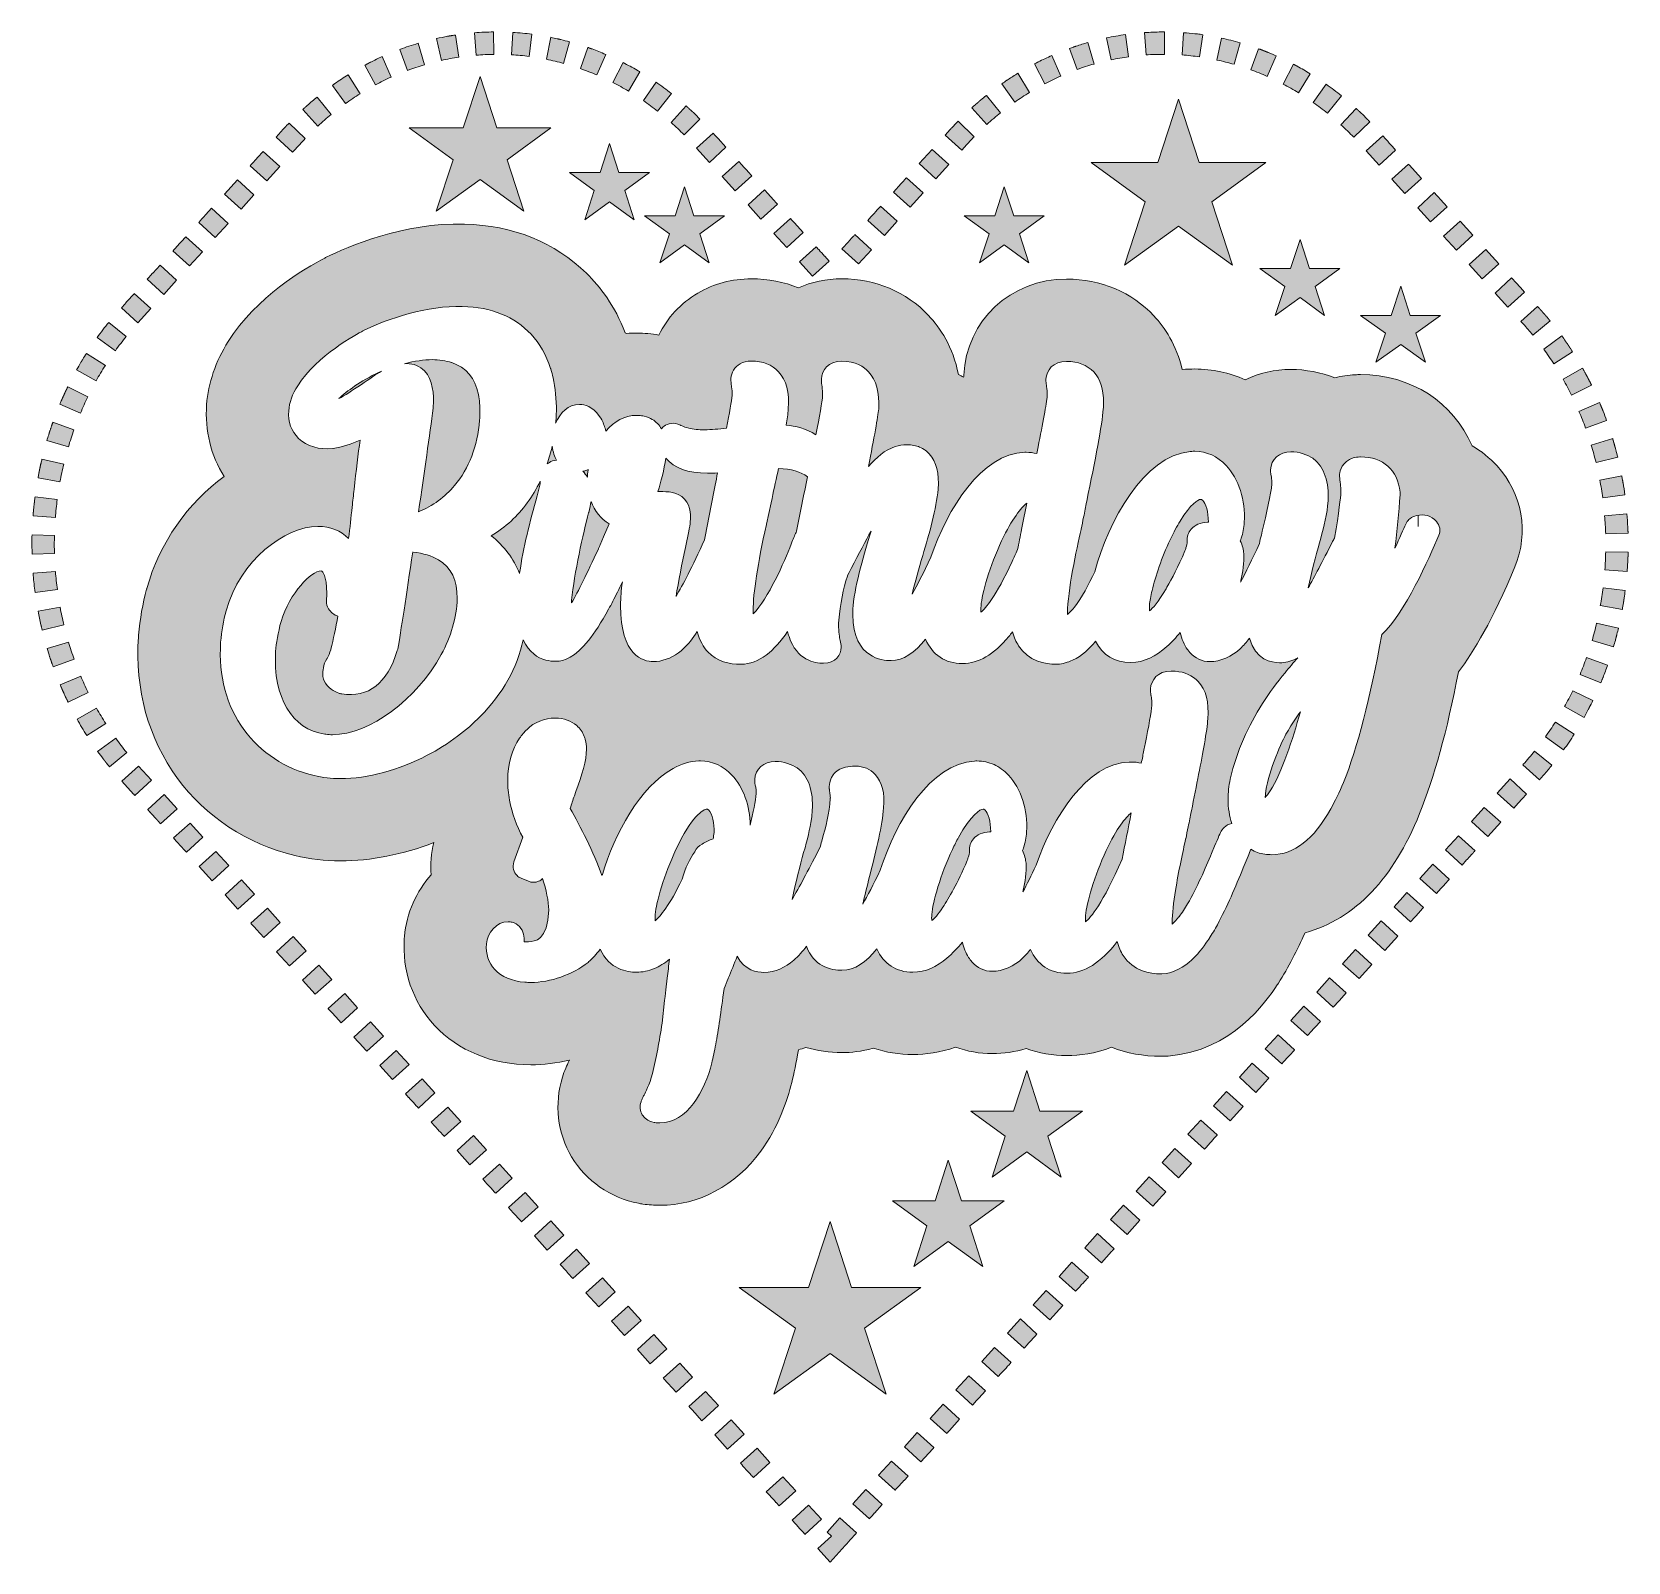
# Model space of a CAD drawing. Header units: inches. Extents: x 0.6 to 14.4, y -15.6 to -2.4.
import ezdxf

# ---------------------------------------------------------------- set-up
doc = ezdxf.new("R2010")
doc.units = ezdxf.units.IN
doc.header["$MEASUREMENT"] = 0
doc.layers.add('Layer 1', color=7, linetype='Continuous')

# ---------------------------------------------------------------- blocks, each defined once
blk = doc.blocks.new('block 2')
at = {"layer": 'Layer 1', "lineweight": 0}
for points, knots in [([(7.226, -4.577), (7.34, -4.527), (7.467, -4.499), (7.603, -4.499), (7.896, -4.499), (8.163, -4.611), (8.355, -4.816), (8.456, -4.924), (8.568, -5.09), (8.616, -5.329), (8.631, -5.336), (8.646, -5.345), (8.661, -5.353), (8.662, -5.348), (8.661, -5.342), (8.662, -5.337), (8.684, -4.86), (9.069, -4.501), (9.556, -4.501), (9.854, -4.501), (10.123, -4.615), (10.315, -4.821), (10.408, -4.921), (10.51, -5.073), (10.56, -5.287), (10.6, -5.283), (10.636, -5.282), (10.669, -5.282), (10.823, -5.282), (10.971, -5.314), (11.108, -5.375), (11.23, -5.317), (11.365, -5.286), (11.504, -5.286), (11.632, -5.286), (11.765, -5.312), (11.887, -5.358), (11.944, -5.344), (12.003, -5.335), (12.064, -5.332), (12.079, -5.331), (12.095, -5.331), (12.11, -5.331), (12.553, -5.331), (12.916, -5.573), (13.079, -5.949), (13.158, -5.995), (13.232, -6.053), (13.297, -6.124), (13.515, -6.362), (13.575, -6.704), (13.451, -7.001), (13.26, -7.459), (13.093, -7.739), (12.961, -7.913), (12.862, -8.427), (12.75, -8.831), (12.623, -9.144), (12.505, -9.432), (12.37, -9.655), (12.208, -9.824), (12.039, -10.002), (11.841, -10.122), (11.628, -10.179), (11.56, -10.328), (11.484, -10.481), (11.396, -10.617), (11.393, -10.622), (11.389, -10.627), (11.386, -10.632), (11.29, -10.775), (10.996, -11.209), (10.437, -11.25), (10.417, -11.251), (10.396, -11.252), (10.376, -11.252), (10.223, -11.252), (10.078, -11.226), (9.947, -11.174), (9.802, -11.229), (9.668, -11.246), (9.559, -11.246), (9.435, -11.246), (9.315, -11.225), (9.203, -11.186), (9.107, -11.214), (9.009, -11.229), (8.91, -11.229), (8.8, -11.229), (8.692, -11.21), (8.591, -11.173), (8.457, -11.221), (8.331, -11.237), (8.221, -11.237), (8.101, -11.237), (7.985, -11.218), (7.876, -11.182), (7.775, -11.211), (7.682, -11.22), (7.604, -11.22), (7.495, -11.22), (7.389, -11.205), (7.29, -11.175), (7.268, -11.183), (7.246, -11.19), (7.225, -11.197), (7.205, -11.311), (7.187, -11.403), (7.168, -11.48), (7.129, -11.637), (7.05, -11.868), (6.898, -12.077), (6.678, -12.378), (6.358, -12.547), (6.021, -12.547), (5.972, -12.547), (5.923, -12.543), (5.874, -12.536), (5.861, -12.534), (5.848, -12.532), (5.835, -12.529), (5.591, -12.482), (5.38, -12.335), (5.255, -12.127), (5.132, -11.919), (5.102, -11.667), (5.175, -11.434), (5.183, -11.407), (5.193, -11.381), (5.204, -11.355), (5.213, -11.334), (5.223, -11.312), (5.234, -11.289), (5.234, -11.288), (5.235, -11.287), (5.235, -11.286), (5.124, -11.312), (5.01, -11.326), (4.9, -11.326), (4.565, -11.326), (4.268, -11.205), (4.063, -10.984), (3.873, -10.779), (3.78, -10.509), (3.801, -10.224), (3.801, -10.22), (3.802, -10.216), (3.802, -10.212), (3.821, -10.006), (3.906, -9.82), (4.034, -9.675), (4.026, -9.583), (4.034, -9.489), (4.058, -9.396), (3.789, -9.499), (3.511, -9.555), (3.245, -9.555), (3.111, -9.555), (2.978, -9.54), (2.85, -9.509), (2.436, -9.409), (2.074, -9.171), (1.83, -8.838), (1.576, -8.491), (1.459, -8.066), (1.491, -7.608), (1.492, -7.604), (1.492, -7.6), (1.492, -7.595), (1.504, -7.453), (1.527, -7.322), (1.562, -7.194), (1.562, -7.193), (1.563, -7.191), (1.563, -7.19), (1.674, -6.789), (1.924, -6.443), (2.236, -6.216), (2.121, -6.034), (2.066, -5.816), (2.083, -5.592), (2.097, -5.404), (2.162, -5.214), (2.27, -5.044), (2.514, -4.655), (2.938, -4.407), (3.11, -4.318), (3.114, -4.316), (3.118, -4.314), (3.122, -4.312), (3.307, -4.22), (3.794, -4.008), (4.324, -4.024), (4.744, -4.034), (5.111, -4.182), (5.384, -4.451), (5.501, -4.566), (5.63, -4.734), (5.721, -4.967), (5.725, -4.97), (5.729, -4.972), (5.733, -4.974), (5.762, -4.971), (5.791, -4.97), (5.82, -4.97), (5.886, -4.97), (5.951, -4.976), (6.013, -4.988), (6.086, -4.838), (6.201, -4.712), (6.35, -4.624), (6.49, -4.541), (6.647, -4.499), (6.817, -4.499), (6.962, -4.499), (7.1, -4.526), (7.226, -4.577)], [0, 0, 0, 0, 1, 1, 1, 2, 2, 2, 3, 3, 3, 4, 4, 4, 5, 5, 5, 6, 6, 6, 7, 7, 7, 8, 8, 8, 9, 9, 9, 10, 10, 10, 11, 11, 11, 12, 12, 12, 13, 13, 13, 14, 14, 14, 15, 15, 15, 16, 16, 16, 17, 17, 17, 18, 18, 18, 19, 19, 19, 20, 20, 20, 21, 21, 21, 22, 22, 22, 23, 23, 23, 24, 24, 24, 25, 25, 25, 26, 26, 26, 27, 27, 27, 28, 28, 28, 29, 29, 29, 30, 30, 30, 31, 31, 31, 32, 32, 32, 33, 33, 33, 34, 34, 34, 35, 35, 35, 36, 36, 36, 37, 37, 37, 38, 38, 38, 39, 39, 39, 40, 40, 40, 41, 41, 41, 42, 42, 42, 43, 43, 43, 44, 44, 44, 45, 45, 45, 46, 46, 46, 47, 47, 47, 48, 48, 48, 49, 49, 49, 50, 50, 50, 51, 51, 51, 52, 52, 52, 53, 53, 53, 54, 54, 54, 55, 55, 55, 56, 56, 56, 57, 57, 57, 58, 58, 58, 59, 59, 59, 60, 60, 60, 61, 61, 61, 62, 62, 62, 63, 63, 63, 64, 64, 64, 65, 65, 65, 66, 66, 66, 67, 67, 67, 68, 68, 68, 69, 69, 69, 70, 70, 70, 71, 71, 71, 72, 72, 72, 72]), ([(7.436, -5.512), (7.431, -5.568), (7.408, -5.695), (7.377, -5.853), (7.292, -5.799), (7.198, -5.777), (7.12, -5.769), (7.128, -5.719), (7.134, -5.673), (7.137, -5.628), (7.148, -5.484), (7.12, -5.379), (7.053, -5.306), (6.996, -5.245), (6.917, -5.214), (6.817, -5.214), (6.778, -5.214), (6.746, -5.222), (6.72, -5.236), (6.668, -5.264), (6.644, -5.315), (6.639, -5.364), (6.639, -5.367), (6.639, -5.371), (6.639, -5.374), (6.639, -5.39), (6.641, -5.405), (6.642, -5.42), (6.642, -5.42), (6.643, -5.426), (6.643, -5.426), (6.643, -5.426), (6.645, -5.437), (6.645, -5.437), (6.648, -5.46), (6.651, -5.481), (6.65, -5.511), (6.645, -5.558), (6.625, -5.667), (6.601, -5.797), (6.534, -5.804), (6.467, -5.81), (6.41, -5.81), (6.357, -5.81), (6.311, -5.806), (6.272, -5.796), (6.248, -5.79), (6.226, -5.783), (6.206, -5.773), (6.204, -5.772), (6.202, -5.771), (6.2, -5.77), (6.143, -5.741), (6.09, -5.755), (6.058, -5.78), (6.049, -5.787), (6.042, -5.794), (6.035, -5.803), (6.026, -5.786), (6.015, -5.77), (6.002, -5.757), (6.001, -5.756), (6, -5.755), (6, -5.755), (5.977, -5.731), (5.94, -5.705), (5.886, -5.692), (5.871, -5.689), (5.854, -5.686), (5.837, -5.686), (5.832, -5.685), (5.826, -5.685), (5.82, -5.685), (5.716, -5.685), (5.624, -5.739), (5.552, -5.821), (5.544, -5.789), (5.533, -5.756), (5.516, -5.724), (5.515, -5.722), (5.514, -5.72), (5.513, -5.718), (5.459, -5.623), (5.39, -5.597), (5.344, -5.591), (5.336, -5.59), (5.329, -5.59), (5.322, -5.59), (5.226, -5.59), (5.155, -5.662), (5.116, -5.753), (5.117, -5.746), (5.118, -5.738), (5.118, -5.731), (5.12, -5.708), (5.122, -5.674), (5.122, -5.651), (5.123, -5.545), (5.114, -5.448), (5.093, -5.358), (5.088, -5.333), (5.081, -5.309), (5.074, -5.285), (5.073, -5.283), (5.072, -5.281), (5.072, -5.279), (5.035, -5.161), (4.977, -5.061), (4.902, -4.98), (4.761, -4.829), (4.559, -4.744), (4.305, -4.739), (4.004, -4.729), (3.661, -4.842), (3.441, -4.952), (3.44, -4.952), (3.44, -4.953), (3.439, -4.953), (3.398, -4.974), (3.036, -5.167), (2.875, -5.427), (2.828, -5.499), (2.801, -5.573), (2.796, -5.646), (2.789, -5.739), (2.82, -5.824), (2.882, -5.885), (2.953, -5.954), (3.062, -5.986), (3.179, -5.972), (3.18, -5.972), (3.181, -5.972), (3.182, -5.972), (3.262, -5.961), (3.342, -5.933), (3.417, -5.899), (3.399, -6.02), (3.383, -6.165), (3.364, -6.329), (3.359, -6.378), (3.353, -6.428), (3.347, -6.481), (3.338, -6.57), (3.328, -6.662), (3.317, -6.755), (3.249, -6.685), (3.157, -6.649), (3.05, -6.649), (2.763, -6.649), (2.374, -6.943), (2.252, -7.382), (2.228, -7.469), (2.214, -7.556), (2.205, -7.656), (2.205, -7.657), (2.205, -7.657), (2.205, -7.658), (2.185, -7.945), (2.255, -8.207), (2.407, -8.415), (2.553, -8.615), (2.764, -8.753), (3.017, -8.814), (3.09, -8.831), (3.167, -8.84), (3.245, -8.84), (3.485, -8.84), (3.753, -8.767), (4, -8.638), (4.091, -8.59), (4.179, -8.535), (4.262, -8.473), (4.335, -8.419), (4.401, -8.361), (4.461, -8.3), (4.654, -8.105), (4.782, -7.877), (4.834, -7.636), (4.834, -7.635), (4.834, -7.634), (4.835, -7.634), (4.835, -7.634), (4.835, -7.635), (4.835, -7.635), (4.885, -7.744), (4.96, -7.792), (5.03, -7.81), (5.061, -7.819), (5.091, -7.821), (5.117, -7.821), (5.192, -7.821), (5.282, -7.79), (5.401, -7.64), (5.454, -7.574), (5.511, -7.486), (5.576, -7.368), (5.588, -7.347), (5.6, -7.324), (5.613, -7.3), (5.639, -7.249), (5.667, -7.193), (5.696, -7.131), (5.691, -7.17), (5.686, -7.205), (5.684, -7.233), (5.684, -7.234), (5.684, -7.234), (5.684, -7.235), (5.682, -7.266), (5.68, -7.302), (5.68, -7.337), (5.68, -7.776), (5.879, -7.824), (5.964, -7.824), (6.038, -7.824), (6.117, -7.796), (6.184, -7.747), (6.199, -7.736), (6.214, -7.723), (6.228, -7.71), (6.267, -7.673), (6.306, -7.623), (6.346, -7.563), (6.366, -7.641), (6.399, -7.698), (6.439, -7.74), (6.518, -7.823), (6.627, -7.847), (6.726, -7.847), (6.885, -7.847), (7.017, -7.73), (7.131, -7.562), (7.135, -7.577), (7.139, -7.592), (7.144, -7.606), (7.211, -7.811), (7.366, -7.838), (7.443, -7.838), (7.548, -7.838), (7.596, -7.765), (7.596, -7.698), (7.596, -7.68), (7.593, -7.661), (7.588, -7.641), (7.583, -7.615), (7.574, -7.567), (7.575, -7.501), (7.575, -7.489), (7.575, -7.476), (7.576, -7.463), (7.587, -7.332), (7.617, -7.18), (7.651, -7.083), (7.652, -7.081), (7.653, -7.079), (7.653, -7.077), (7.653, -7.077), (7.666, -7.05), (7.666, -7.05), (7.669, -7.047), (7.671, -7.043), (7.673, -7.039), (7.673, -7.039), (7.685, -7.015), (7.685, -7.015), (7.752, -6.882), (7.809, -6.776), (7.857, -6.69), (7.798, -6.877), (7.721, -7.14), (7.7, -7.34), (7.7, -7.34), (7.7, -7.341), (7.7, -7.341), (7.697, -7.366), (7.697, -7.394), (7.697, -7.415), (7.697, -7.611), (7.766, -7.712), (7.845, -7.763), (7.911, -7.807), (7.985, -7.815), (8.03, -7.815), (8.139, -7.815), (8.237, -7.746), (8.331, -7.629), (8.389, -7.765), (8.499, -7.841), (8.651, -7.841), (8.789, -7.841), (8.922, -7.763), (9.053, -7.607), (9.064, -7.594), (9.075, -7.58), (9.086, -7.566), (9.099, -7.614), (9.117, -7.653), (9.139, -7.686), (9.225, -7.82), (9.368, -7.847), (9.467, -7.847), (9.47, -7.847), (9.473, -7.847), (9.475, -7.847), (9.523, -7.843), (9.567, -7.83), (9.607, -7.812), (9.691, -7.773), (9.758, -7.708), (9.808, -7.647), (9.868, -7.766), (9.973, -7.832), (10.113, -7.832), (10.229, -7.832), (10.334, -7.776), (10.428, -7.692), (10.468, -7.656), (10.506, -7.615), (10.542, -7.571), (10.556, -7.626), (10.577, -7.677), (10.607, -7.719), (10.613, -7.727), (10.619, -7.734), (10.625, -7.742), (10.672, -7.795), (10.733, -7.824), (10.802, -7.824), (10.891, -7.824), (10.993, -7.78), (11.066, -7.71), (11.092, -7.686), (11.118, -7.656), (11.144, -7.621), (11.196, -7.81), (11.338, -7.834), (11.406, -7.834), (11.412, -7.834), (11.418, -7.834), (11.425, -7.834), (11.473, -7.831), (11.52, -7.816), (11.564, -7.791), (11.527, -7.833), (11.49, -7.876), (11.454, -7.92), (11.316, -8.088), (11.188, -8.277), (11.093, -8.497), (11.046, -8.605), (11.006, -8.72), (10.978, -8.844), (10.978, -8.845), (10.977, -8.845), (10.977, -8.846), (10.965, -8.905), (10.959, -8.961), (10.959, -9.018), (10.959, -9.095), (10.97, -9.166), (10.991, -9.229), (10.966, -9.235), (10.943, -9.247), (10.924, -9.264), (10.917, -9.271), (10.911, -9.279), (10.906, -9.287), (10.889, -9.313), (10.874, -9.351), (10.842, -9.427), (10.842, -9.427), (10.816, -9.49), (10.816, -9.49), (10.763, -9.615), (10.689, -9.789), (10.607, -9.928), (10.583, -9.969), (10.559, -10.007), (10.534, -10.04), (10.533, -10.04), (10.533, -10.041), (10.532, -10.041), (10.514, -10.066), (10.492, -10.088), (10.473, -10.105), (10.473, -10.1), (10.473, -10.095), (10.473, -10.091), (10.473, -10.016), (10.485, -9.916), (10.502, -9.812), (10.528, -9.647), (10.567, -9.471), (10.59, -9.365), (10.59, -9.365), (10.59, -9.364), (10.591, -9.363), (10.598, -9.327), (10.605, -9.292), (10.612, -9.26), (10.623, -9.21), (10.632, -9.167), (10.638, -9.13), (10.638, -9.13), (10.64, -9.121), (10.64, -9.121), (10.685, -8.897), (10.726, -8.692), (10.753, -8.537), (10.769, -8.445), (10.78, -8.371), (10.783, -8.321), (10.794, -8.176), (10.767, -8.07), (10.7, -7.998), (10.65, -7.944), (10.583, -7.914), (10.499, -7.908), (10.495, -7.907), (10.49, -7.907), (10.485, -7.907), (10.478, -7.907), (10.472, -7.906), (10.465, -7.906), (10.346, -7.906), (10.289, -7.984), (10.285, -8.061), (10.285, -8.063), (10.285, -8.064), (10.285, -8.066), (10.285, -8.082), (10.287, -8.097), (10.289, -8.112), (10.289, -8.112), (10.289, -8.118), (10.289, -8.118), (10.29, -8.119), (10.29, -8.119), (10.29, -8.12), (10.29, -8.12), (10.29, -8.125), (10.29, -8.125), (10.293, -8.14), (10.295, -8.156), (10.296, -8.175), (10.296, -8.184), (10.296, -8.194), (10.296, -8.205), (10.292, -8.259), (10.269, -8.386), (10.238, -8.54), (10.231, -8.575), (10.224, -8.612), (10.217, -8.649), (10.213, -8.668), (10.209, -8.687), (10.205, -8.707), (10.176, -8.699), (10.145, -8.696), (10.114, -8.696), (10.109, -8.696), (10.104, -8.696), (10.1, -8.696), (9.73, -8.708), (9.436, -9.175), (9.291, -9.592), (9.248, -9.684), (9.21, -9.76), (9.176, -9.824), (9.177, -9.82), (9.178, -9.815), (9.179, -9.81), (9.193, -9.737), (9.209, -9.655), (9.203, -9.576), (9.2, -9.544), (9.192, -9.504), (9.173, -9.464), (9.177, -9.457), (9.18, -9.449), (9.182, -9.442), (9.195, -9.398), (9.204, -9.352), (9.208, -9.305), (9.208, -9.304), (9.208, -9.303), (9.208, -9.302), (9.22, -9.114), (9.159, -8.926), (9.05, -8.81), (9.013, -8.77), (8.971, -8.74), (8.925, -8.719), (8.879, -8.698), (8.829, -8.687), (8.777, -8.687), (8.77, -8.687), (8.763, -8.687), (8.755, -8.688), (8.374, -8.706), (8.074, -9.208), (7.937, -9.635), (7.876, -9.761), (7.826, -9.858), (7.785, -9.931), (7.8, -9.86), (7.821, -9.777), (7.844, -9.692), (7.844, -9.692), (7.852, -9.659), (7.852, -9.659), (7.905, -9.452), (7.953, -9.252), (7.966, -9.094), (7.977, -8.968), (7.952, -8.868), (7.893, -8.805), (7.849, -8.757), (7.79, -8.732), (7.721, -8.732), (7.654, -8.732), (7.606, -8.745), (7.572, -8.767), (7.553, -8.778), (7.539, -8.792), (7.528, -8.808), (7.521, -8.817), (7.515, -8.827), (7.51, -8.837), (7.5, -8.861), (7.495, -8.886), (7.493, -8.91), (7.493, -8.916), (7.493, -8.922), (7.494, -8.929), (7.494, -8.929), (7.496, -8.947), (7.498, -8.962), (7.498, -8.964), (7.498, -8.966), (7.498, -8.968), (7.504, -8.998), (7.503, -9.009), (7.503, -9.009), (7.503, -9.01), (7.502, -9.011), (7.502, -9.012), (7.494, -9.15), (7.466, -9.249), (7.428, -9.385), (7.423, -9.404), (7.417, -9.422), (7.412, -9.442), (7.412, -9.442), (7.398, -9.468), (7.398, -9.468), (7.308, -9.644), (7.232, -9.784), (7.171, -9.889), (7.201, -9.747), (7.241, -9.588), (7.271, -9.483), (7.304, -9.371), (7.326, -9.274), (7.338, -9.189), (7.342, -9.164), (7.344, -9.141), (7.346, -9.118), (7.346, -9.118), (7.346, -9.118), (7.346, -9.117), (7.357, -8.947), (7.311, -8.816), (7.216, -8.748), (7.215, -8.748), (7.215, -8.747), (7.214, -8.747), (7.174, -8.72), (7.095, -8.691), (7.024, -8.691), (6.923, -8.691), (6.85, -8.756), (6.846, -8.848), (6.846, -8.85), (6.846, -8.852), (6.846, -8.853), (6.846, -8.867), (6.846, -8.888), (6.854, -8.916), (6.854, -8.918), (6.855, -8.92), (6.856, -8.922), (6.858, -8.935), (6.86, -8.949), (6.859, -8.97), (6.854, -9.032), (6.832, -9.137), (6.807, -9.246), (6.805, -9.078), (6.746, -8.914), (6.648, -8.81), (6.572, -8.73), (6.478, -8.687), (6.375, -8.687), (6.369, -8.687), (6.364, -8.687), (6.359, -8.687), (6.281, -8.69), (6.207, -8.713), (6.137, -8.751), (5.849, -8.908), (5.629, -9.322), (5.522, -9.673), (5.521, -9.676), (5.52, -9.678), (5.518, -9.681), (5.445, -9.477), (5.33, -9.256), (5.242, -9.099), (5.254, -9.062), (5.266, -9.025), (5.279, -8.989), (5.279, -8.989), (5.292, -8.952), (5.292, -8.952), (5.344, -8.806), (5.384, -8.686), (5.384, -8.584), (5.384, -8.554), (5.38, -8.527), (5.373, -8.501), (5.371, -8.492), (5.368, -8.484), (5.365, -8.475), (5.35, -8.437), (5.328, -8.405), (5.299, -8.38), (5.252, -8.338), (5.188, -8.314), (5.112, -8.314), (5.021, -8.314), (4.929, -8.351), (4.867, -8.413), (4.843, -8.436), (4.822, -8.462), (4.803, -8.489), (4.735, -8.587), (4.699, -8.712), (4.699, -8.855), (4.699, -8.912), (4.705, -8.969), (4.715, -9.027), (4.736, -9.141), (4.776, -9.253), (4.831, -9.35), (4.831, -9.35), (4.753, -9.564), (4.753, -9.564), (4.738, -9.607), (4.75, -9.653), (4.781, -9.683), (4.791, -9.692), (4.802, -9.699), (4.815, -9.705), (4.815, -9.705), (4.88, -9.732), (4.88, -9.732), (4.908, -9.744), (4.939, -9.744), (4.967, -9.732), (4.981, -9.726), (4.993, -9.718), (5.003, -9.707), (5.034, -9.807), (5.055, -9.908), (5.056, -9.981), (5.047, -10.25), (4.934, -10.255), (4.88, -10.257), (4.88, -10.258), (4.879, -10.258), (4.878, -10.258), (4.862, -10.259), (4.85, -10.258), (4.842, -10.257), (4.843, -10.221), (4.84, -10.166), (4.801, -10.125), (4.784, -10.107), (4.763, -10.095), (4.739, -10.088), (4.728, -10.085), (4.716, -10.083), (4.703, -10.083), (4.601, -10.083), (4.523, -10.183), (4.514, -10.276), (4.514, -10.276), (4.514, -10.277), (4.514, -10.277), (4.508, -10.363), (4.533, -10.439), (4.587, -10.498), (4.646, -10.561), (4.738, -10.6), (4.849, -10.609), (4.865, -10.61), (4.882, -10.611), (4.9, -10.611), (5.068, -10.611), (5.263, -10.543), (5.398, -10.437), (5.399, -10.435), (5.401, -10.434), (5.402, -10.433), (5.436, -10.403), (5.469, -10.366), (5.503, -10.322), (5.582, -10.498), (5.739, -10.522), (5.818, -10.522), (5.87, -10.522), (5.921, -10.511), (5.972, -10.49), (6.017, -10.471), (6.061, -10.445), (6.105, -10.409), (6.098, -10.464), (6.092, -10.519), (6.086, -10.573), (6.086, -10.573), (6.073, -10.676), (6.073, -10.676), (6.073, -10.676), (6.073, -10.676), (6.073, -10.676), (6.073, -10.676), (6.067, -10.732), (6.067, -10.732), (6.067, -10.732), (6.063, -10.767), (6.063, -10.767), (6.063, -10.767), (6.041, -10.965), (6.041, -10.965), (6.017, -11.126), (5.991, -11.261), (5.958, -11.402), (5.929, -11.503), (5.896, -11.566), (5.884, -11.589), (5.882, -11.591), (5.881, -11.594), (5.88, -11.596), (5.87, -11.617), (5.864, -11.631), (5.862, -11.636), (5.86, -11.64), (5.859, -11.643), (5.858, -11.647), (5.845, -11.686), (5.85, -11.726), (5.869, -11.76), (5.884, -11.784), (5.914, -11.816), (5.972, -11.827), (5.973, -11.828), (5.975, -11.828), (5.977, -11.828), (5.992, -11.83), (6.007, -11.831), (6.022, -11.831), (6.258, -11.831), (6.412, -11.556), (6.473, -11.308), (6.484, -11.264), (6.495, -11.211), (6.507, -11.148), (6.529, -11.026), (6.553, -10.866), (6.579, -10.664), (6.59, -10.637), (6.605, -10.602), (6.615, -10.578), (6.615, -10.577), (6.616, -10.576), (6.616, -10.575), (6.641, -10.513), (6.667, -10.448), (6.693, -10.384), (6.757, -10.507), (6.868, -10.524), (6.926, -10.524), (7.026, -10.524), (7.111, -10.482), (7.186, -10.417), (7.225, -10.383), (7.262, -10.341), (7.296, -10.296), (7.326, -10.382), (7.378, -10.434), (7.432, -10.464), (7.495, -10.498), (7.562, -10.505), (7.604, -10.505), (7.715, -10.505), (7.814, -10.435), (7.907, -10.319), (7.966, -10.449), (8.074, -10.522), (8.221, -10.522), (8.329, -10.522), (8.427, -10.474), (8.516, -10.4), (8.564, -10.36), (8.608, -10.312), (8.65, -10.261), (8.662, -10.309), (8.68, -10.354), (8.704, -10.393), (8.713, -10.407), (8.722, -10.42), (8.733, -10.432), (8.78, -10.485), (8.841, -10.514), (8.91, -10.514), (8.999, -10.514), (9.101, -10.47), (9.174, -10.4), (9.196, -10.379), (9.219, -10.353), (9.242, -10.324), (9.3, -10.456), (9.41, -10.531), (9.559, -10.531), (9.709, -10.531), (9.853, -10.44), (9.995, -10.256), (10.008, -10.304), (10.026, -10.344), (10.048, -10.377), (10.135, -10.51), (10.277, -10.537), (10.376, -10.537), (10.379, -10.537), (10.382, -10.537), (10.384, -10.537), (10.598, -10.521), (10.73, -10.325), (10.794, -10.231), (10.794, -10.231), (10.795, -10.23), (10.795, -10.229), (10.819, -10.192), (10.843, -10.151), (10.866, -10.109), (10.949, -9.956), (11.024, -9.778), (11.091, -9.616), (11.091, -9.616), (11.1, -9.595), (11.1, -9.595), (11.112, -9.569), (11.122, -9.541), (11.133, -9.515), (11.142, -9.493), (11.15, -9.473), (11.158, -9.454), (11.194, -9.476), (11.234, -9.491), (11.278, -9.497), (11.298, -9.5), (11.319, -9.501), (11.339, -9.501), (11.532, -9.501), (11.703, -9.368), (11.851, -9.104), (11.889, -9.036), (11.926, -8.959), (11.961, -8.874), (12.085, -8.569), (12.194, -8.148), (12.294, -7.589), (12.495, -7.402), (12.706, -6.929), (12.791, -6.726), (12.808, -6.686), (12.799, -6.64), (12.77, -6.608), (12.723, -6.556), (12.664, -6.539), (12.596, -6.556), (12.575, -6.559), (12.555, -6.568), (12.539, -6.583), (12.539, -6.583), (12.531, -6.589), (12.531, -6.589), (12.519, -6.6), (12.509, -6.614), (12.503, -6.629), (12.483, -6.674), (12.45, -6.751), (12.409, -6.838), (12.429, -6.681), (12.443, -6.531), (12.454, -6.373), (12.454, -6.366), (12.454, -6.359), (12.453, -6.353), (12.432, -6.158), (12.307, -6.046), (12.11, -6.046), (12.108, -6.046), (12.106, -6.046), (12.104, -6.046), (12.082, -6.047), (12.064, -6.051), (12.047, -6.055), (11.948, -6.084), (11.931, -6.169), (11.928, -6.197), (11.928, -6.201), (11.928, -6.204), (11.928, -6.208), (11.928, -6.218), (11.928, -6.238), (11.933, -6.264), (11.934, -6.269), (11.934, -6.273), (11.935, -6.278), (11.938, -6.302), (11.941, -6.324), (11.939, -6.352), (11.939, -6.354), (11.939, -6.355), (11.939, -6.357), (11.938, -6.391), (11.922, -6.527), (11.885, -6.751), (11.883, -6.753), (11.881, -6.757), (11.879, -6.76), (11.879, -6.761), (11.878, -6.762), (11.878, -6.763), (11.873, -6.768), (11.87, -6.774), (11.867, -6.78), (11.777, -6.96), (11.708, -7.09), (11.655, -7.183), (11.683, -7.054), (11.721, -6.908), (11.753, -6.791), (11.753, -6.791), (11.764, -6.751), (11.764, -6.751), (11.793, -6.651), (11.82, -6.542), (11.828, -6.428), (11.839, -6.268), (11.792, -6.135), (11.701, -6.062), (11.699, -6.06), (11.696, -6.058), (11.694, -6.057), (11.655, -6.03), (11.575, -6.001), (11.504, -6.001), (11.405, -6.001), (11.332, -6.066), (11.328, -6.158), (11.328, -6.16), (11.328, -6.162), (11.328, -6.163), (11.328, -6.184), (11.33, -6.198), (11.332, -6.207), (11.332, -6.207), (11.335, -6.222), (11.335, -6.222), (11.338, -6.239), (11.341, -6.256), (11.339, -6.28), (11.332, -6.367), (11.292, -6.538), (11.256, -6.69), (11.256, -6.69), (11.248, -6.725), (11.248, -6.725), (11.242, -6.749), (11.236, -6.773), (11.231, -6.798), (11.167, -6.938), (11.114, -7.048), (11.068, -7.134), (11.069, -7.13), (11.07, -7.125), (11.071, -7.12), (11.085, -7.047), (11.101, -6.965), (11.095, -6.886), (11.092, -6.854), (11.084, -6.814), (11.065, -6.774), (11.069, -6.767), (11.072, -6.759), (11.074, -6.752), (11.087, -6.708), (11.096, -6.662), (11.1, -6.615), (11.1, -6.614), (11.1, -6.613), (11.1, -6.612), (11.112, -6.424), (11.051, -6.236), (10.942, -6.12), (10.867, -6.04), (10.773, -5.997), (10.669, -5.997), (10.661, -5.997), (10.653, -5.997), (10.644, -5.998), (10.639, -5.998), (10.634, -5.999), (10.629, -5.999), (10.227, -6.036), (9.918, -6.607), (9.8, -7.044), (9.747, -7.156), (9.687, -7.269), (9.625, -7.35), (9.624, -7.35), (9.624, -7.351), (9.624, -7.351), (9.605, -7.376), (9.583, -7.398), (9.564, -7.415), (9.564, -7.41), (9.564, -7.405), (9.564, -7.401), (9.564, -7.209), (9.643, -6.849), (9.681, -6.675), (9.681, -6.675), (9.681, -6.674), (9.682, -6.673), (9.689, -6.637), (9.696, -6.602), (9.703, -6.57), (9.714, -6.52), (9.723, -6.477), (9.729, -6.44), (9.729, -6.44), (9.731, -6.431), (9.731, -6.431), (9.803, -6.074), (9.865, -5.765), (9.874, -5.631), (9.876, -5.611), (9.877, -5.593), (9.877, -5.575), (9.877, -5.458), (9.849, -5.371), (9.791, -5.308), (9.734, -5.247), (9.655, -5.216), (9.556, -5.216), (9.437, -5.216), (9.38, -5.294), (9.376, -5.371), (9.376, -5.373), (9.376, -5.374), (9.376, -5.376), (9.376, -5.392), (9.378, -5.407), (9.38, -5.422), (9.38, -5.422), (9.381, -5.428), (9.381, -5.428), (9.381, -5.429), (9.381, -5.429), (9.381, -5.43), (9.381, -5.43), (9.382, -5.435), (9.382, -5.435), (9.385, -5.457), (9.388, -5.482), (9.387, -5.515), (9.383, -5.582), (9.348, -5.757), (9.308, -5.959), (9.304, -5.978), (9.3, -5.997), (9.296, -6.017), (9.267, -6.009), (9.237, -6.006), (9.205, -6.006), (9.201, -6.006), (9.197, -6.006), (9.192, -6.006), (8.817, -6.017), (8.52, -6.496), (8.377, -6.917), (8.312, -7.054), (8.258, -7.159), (8.214, -7.237), (8.237, -7.135), (8.272, -7.015), (8.306, -6.903), (8.362, -6.712), (8.425, -6.495), (8.439, -6.326), (8.451, -6.19), (8.425, -6.088), (8.363, -6.02), (8.344, -5.999), (8.316, -5.977), (8.279, -5.961), (8.249, -5.948), (8.212, -5.94), (8.169, -5.94), (8.133, -5.94), (8.099, -5.946), (8.066, -5.956), (7.978, -5.985), (7.902, -6.049), (7.834, -6.13), (7.882, -5.883), (7.917, -5.693), (7.923, -5.63), (7.923, -5.629), (7.923, -5.628), (7.923, -5.627), (7.932, -5.486), (7.902, -5.378), (7.834, -5.306), (7.795, -5.264), (7.723, -5.214), (7.603, -5.214), (7.485, -5.214), (7.428, -5.292), (7.425, -5.369), (7.425, -5.37), (7.425, -5.372), (7.425, -5.374), (7.425, -5.39), (7.426, -5.405), (7.428, -5.42), (7.428, -5.42), (7.431, -5.437), (7.431, -5.437), (7.434, -5.46), (7.437, -5.482), (7.436, -5.512)], [0, 0, 0, 0, 1, 1, 1, 2, 2, 2, 3, 3, 3, 4, 4, 4, 5, 5, 5, 6, 6, 6, 7, 7, 7, 8, 8, 8, 9, 9, 9, 10, 10, 10, 11, 11, 11, 12, 12, 12, 13, 13, 13, 14, 14, 14, 15, 15, 15, 16, 16, 16, 17, 17, 17, 18, 18, 18, 19, 19, 19, 20, 20, 20, 21, 21, 21, 22, 22, 22, 23, 23, 23, 24, 24, 24, 25, 25, 25, 26, 26, 26, 27, 27, 27, 28, 28, 28, 29, 29, 29, 30, 30, 30, 31, 31, 31, 32, 32, 32, 33, 33, 33, 34, 34, 34, 35, 35, 35, 36, 36, 36, 37, 37, 37, 38, 38, 38, 39, 39, 39, 40, 40, 40, 41, 41, 41, 42, 42, 42, 43, 43, 43, 44, 44, 44, 45, 45, 45, 46, 46, 46, 47, 47, 47, 48, 48, 48, 49, 49, 49, 50, 50, 50, 51, 51, 51, 52, 52, 52, 53, 53, 53, 54, 54, 54, 55, 55, 55, 56, 56, 56, 57, 57, 57, 58, 58, 58, 59, 59, 59, 60, 60, 60, 61, 61, 61, 62, 62, 62, 63, 63, 63, 64, 64, 64, 65, 65, 65, 66, 66, 66, 67, 67, 67, 68, 68, 68, 69, 69, 69, 70, 70, 70, 71, 71, 71, 72, 72, 72, 73, 73, 73, 74, 74, 74, 75, 75, 75, 76, 76, 76, 77, 77, 77, 78, 78, 78, 79, 79, 79, 80, 80, 80, 81, 81, 81, 82, 82, 82, 83, 83, 83, 84, 84, 84, 85, 85, 85, 86, 86, 86, 87, 87, 87, 88, 88, 88, 89, 89, 89, 90, 90, 90, 91, 91, 91, 92, 92, 92, 93, 93, 93, 94, 94, 94, 95, 95, 95, 96, 96, 96, 97, 97, 97, 98, 98, 98, 99, 99, 99, 100, 100, 100, 101, 101, 101, 102, 102, 102, 103, 103, 103, 104, 104, 104, 105, 105, 105, 106, 106, 106, 107, 107, 107, 108, 108, 108, 109, 109, 109, 110, 110, 110, 111, 111, 111, 112, 112, 112, 113, 113, 113, 114, 114, 114, 115, 115, 115, 116, 116, 116, 117, 117, 117, 118, 118, 118, 119, 119, 119, 120, 120, 120, 121, 121, 121, 122, 122, 122, 123, 123, 123, 124, 124, 124, 125, 125, 125, 126, 126, 126, 127, 127, 127, 128, 128, 128, 129, 129, 129, 130, 130, 130, 131, 131, 131, 132, 132, 132, 133, 133, 133, 134, 134, 134, 135, 135, 135, 136, 136, 136, 137, 137, 137, 138, 138, 138, 139, 139, 139, 140, 140, 140, 141, 141, 141, 142, 142, 142, 143, 143, 143, 144, 144, 144, 145, 145, 145, 146, 146, 146, 147, 147, 147, 148, 148, 148, 149, 149, 149, 150, 150, 150, 151, 151, 151, 152, 152, 152, 153, 153, 153, 154, 154, 154, 155, 155, 155, 156, 156, 156, 157, 157, 157, 158, 158, 158, 159, 159, 159, 160, 160, 160, 161, 161, 161, 162, 162, 162, 163, 163, 163, 164, 164, 164, 165, 165, 165, 166, 166, 166, 167, 167, 167, 168, 168, 168, 169, 169, 169, 170, 170, 170, 171, 171, 171, 172, 172, 172, 173, 173, 173, 174, 174, 174, 175, 175, 175, 176, 176, 176, 177, 177, 177, 178, 178, 178, 179, 179, 179, 180, 180, 180, 181, 181, 181, 182, 182, 182, 183, 183, 183, 184, 184, 184, 185, 185, 185, 186, 186, 186, 187, 187, 187, 188, 188, 188, 189, 189, 189, 190, 190, 190, 191, 191, 191, 192, 192, 192, 193, 193, 193, 194, 194, 194, 195, 195, 195, 196, 196, 196, 197, 197, 197, 198, 198, 198, 199, 199, 199, 200, 200, 200, 201, 201, 201, 202, 202, 202, 203, 203, 203, 204, 204, 204, 205, 205, 205, 206, 206, 206, 207, 207, 207, 208, 208, 208, 209, 209, 209, 210, 210, 210, 211, 211, 211, 212, 212, 212, 213, 213, 213, 214, 214, 214, 215, 215, 215, 216, 216, 216, 217, 217, 217, 218, 218, 218, 219, 219, 219, 220, 220, 220, 221, 221, 221, 222, 222, 222, 223, 223, 223, 224, 224, 224, 225, 225, 225, 226, 226, 226, 227, 227, 227, 228, 228, 228, 229, 229, 229, 230, 230, 230, 231, 231, 231, 232, 232, 232, 233, 233, 233, 234, 234, 234, 235, 235, 235, 236, 236, 236, 237, 237, 237, 238, 238, 238, 239, 239, 239, 240, 240, 240, 241, 241, 241, 242, 242, 242, 243, 243, 243, 244, 244, 244, 245, 245, 245, 246, 246, 246, 247, 247, 247, 248, 248, 248, 249, 249, 249, 250, 250, 250, 251, 251, 251, 252, 252, 252, 253, 253, 253, 254, 254, 254, 255, 255, 255, 256, 256, 256, 257, 257, 257, 258, 258, 258, 259, 259, 259, 260, 260, 260, 261, 261, 261, 262, 262, 262, 263, 263, 263, 264, 264, 264, 265, 265, 265, 266, 266, 266, 267, 267, 267, 268, 268, 268, 269, 269, 269, 270, 270, 270, 271, 271, 271, 272, 272, 272, 273, 273, 273, 274, 274, 274, 275, 275, 275, 276, 276, 276, 277, 277, 277, 278, 278, 278, 279, 279, 279, 280, 280, 280, 281, 281, 281, 282, 282, 282, 283, 283, 283, 284, 284, 284, 285, 285, 285, 286, 286, 286, 287, 287, 287, 288, 288, 288, 289, 289, 289, 290, 290, 290, 291, 291, 291, 292, 292, 292, 293, 293, 293, 294, 294, 294, 295, 295, 295, 296, 296, 296, 297, 297, 297, 298, 298, 298, 299, 299, 299, 300, 300, 300, 301, 301, 301, 302, 302, 302, 303, 303, 303, 304, 304, 304, 305, 305, 305, 306, 306, 306, 307, 307, 307, 308, 308, 308, 309, 309, 309, 310, 310, 310, 311, 311, 311, 312, 312, 312, 313, 313, 313, 314, 314, 314, 315, 315, 315, 316, 316, 316, 317, 317, 317, 318, 318, 318, 319, 319, 319, 320, 320, 320, 321, 321, 321, 322, 322, 322, 323, 323, 323, 324, 324, 324, 325, 325, 325, 326, 326, 326, 327, 327, 327, 328, 328, 328, 329, 329, 329, 330, 330, 330, 331, 331, 331, 332, 332, 332, 333, 333, 333, 334, 334, 334, 335, 335, 335, 336, 336, 336, 337, 337, 337, 338, 338, 338, 339, 339, 339, 340, 340, 340, 341, 341, 341, 342, 342, 342, 343, 343, 343, 344, 344, 344, 345, 345, 345, 346, 346, 346, 347, 347, 347, 348, 348, 348, 349, 349, 349, 350, 350, 350, 351, 351, 351, 352, 352, 352, 353, 353, 353, 354, 354, 354, 355, 355, 355, 356, 356, 356, 357, 357, 357, 358, 358, 358, 359, 359, 359, 360, 360, 360, 361, 361, 361, 362, 362, 362, 363, 363, 363, 364, 364, 364, 365, 365, 365, 366, 366, 366, 367, 367, 367, 368, 368, 368, 369, 369, 369, 370, 370, 370, 371, 371, 371, 372, 372, 372, 373, 373, 373, 374, 374, 374, 375, 375, 375, 376, 376, 376, 377, 377, 377, 378, 378, 378, 379, 379, 379, 380, 380, 380, 381, 381, 381, 382, 382, 382, 383, 383, 383, 384, 384, 384, 385, 385, 385, 385])]:
    blk.add_open_spline(points, degree=3, knots=knots, dxfattribs=at)

msp = doc.modelspace()

# ---------------------------------------------------------------- hatches: boundary and pattern name
at = {"layer": 'Layer 1', "true_color": 0x010101}
h = msp.add_hatch(color=18, dxfattribs=at)
h.dxf.hatch_style = 2
edge = h.paths.add_edge_path()
edge.add_spline(control_points=[(5.086, -5.952), (5.092, -6.004), (5.107, -6.044), (5.124, -6.074), (5.098, -6.076), (5.078, -6.084), (5.062, -6.093), (5.056, -6.097), (5.049, -6.101), (5.043, -6.106), (5.06, -6.056), (5.074, -6.005), (5.086, -5.952)], knot_values=[0, 0, 0, 0, 1, 1, 1, 2, 2, 2, 3, 3, 3, 4, 4, 4, 4], degree=3, periodic=1)
edge = h.paths.add_edge_path()
edge.add_spline(control_points=[(3.166, -3.07), (3.166, -3.07), (3.043, -2.92), (3.043, -2.92), (3.014, -2.944), (2.985, -2.968), (2.957, -2.993), (2.956, -2.994), (2.955, -2.995), (2.954, -2.996), (2.954, -2.996), (2.954, -2.996), (2.954, -2.996), (2.953, -2.997), (2.953, -2.997), (2.952, -2.998), (2.952, -2.998), (2.952, -2.998), (2.952, -2.998), (2.952, -2.998), (2.951, -2.999), (2.951, -2.999), (2.951, -2.999), (2.951, -2.999), (2.951, -2.999), (2.95, -3), (2.95, -3), (2.949, -3.001), (2.949, -3.001), (2.949, -3.001), (2.949, -3.001), (2.948, -3.001), (2.948, -3.002), (2.947, -3.002), (2.947, -3.002), (2.947, -3.002), (2.947, -3.002), (2.947, -3.003), (2.946, -3.003), (2.946, -3.003), (2.946, -3.003), (2.946, -3.004), (2.946, -3.004), (2.945, -3.004), (2.945, -3.004), (2.944, -3.005), (2.944, -3.005), (2.944, -3.005), (2.944, -3.005), (2.943, -3.006), (2.943, -3.006), (2.943, -3.006), (2.942, -3.006), (2.942, -3.007), (2.942, -3.007), (2.942, -3.007), (2.942, -3.007), (2.941, -3.008), (2.941, -3.008), (2.941, -3.008), (2.941, -3.008), (2.94, -3.008), (2.94, -3.009), (2.94, -3.009), (2.939, -3.009), (2.939, -3.009), (2.939, -3.01), (2.939, -3.01), (2.938, -3.01), (2.938, -3.01), (2.938, -3.011), (2.938, -3.011), (2.937, -3.011), (2.937, -3.011), (2.937, -3.012), (2.937, -3.012), (2.936, -3.012), (2.936, -3.013), (2.935, -3.013), (2.935, -3.013), (2.935, -3.013), (2.935, -3.013), (2.935, -3.014), (2.934, -3.014), (2.934, -3.014), (2.934, -3.014), (2.934, -3.014), (2.934, -3.014), (2.933, -3.015), (2.933, -3.015), (2.932, -3.016), (2.932, -3.016), (2.932, -3.016), (2.932, -3.016), (2.931, -3.017), (2.93, -3.018), (2.929, -3.019), (2.929, -3.019), (2.929, -3.019), (2.929, -3.019), (2.925, -3.022), (2.921, -3.026), (2.918, -3.029), (2.918, -3.029), (3.05, -3.172), (3.05, -3.172), (3.087, -3.137), (3.127, -3.103), (3.166, -3.07)], knot_values=[0, 0, 0, 0, 1, 1, 1, 2, 2, 2, 3, 3, 3, 4, 4, 4, 5, 5, 5, 6, 6, 6, 7, 7, 7, 8, 8, 8, 9, 9, 9, 10, 10, 10, 11, 11, 11, 12, 12, 12, 13, 13, 13, 14, 14, 14, 15, 15, 15, 16, 16, 16, 17, 17, 17, 18, 18, 18, 19, 19, 19, 20, 20, 20, 21, 21, 21, 22, 22, 22, 23, 23, 23, 24, 24, 24, 25, 25, 25, 26, 26, 26, 27, 27, 27, 28, 28, 28, 29, 29, 29, 30, 30, 30, 31, 31, 31, 32, 32, 32, 33, 33, 33, 34, 34, 34, 35, 35, 35, 36, 36, 36, 36], degree=3, periodic=1)
edge = h.paths.add_edge_path()
edge.add_spline(control_points=[(9.084, -6.953), (9.099, -6.921), (9.114, -6.887), (9.13, -6.851), (9.141, -6.795), (9.152, -6.735), (9.164, -6.675), (9.178, -6.6), (9.193, -6.524), (9.209, -6.448), (9.16, -6.488), (9.083, -6.58), (8.991, -6.775), (8.889, -6.993), (8.82, -7.233), (8.812, -7.339), (8.812, -7.339), (8.812, -7.34), (8.812, -7.34), (8.81, -7.363), (8.81, -7.381), (8.811, -7.395), (8.852, -7.362), (8.94, -7.261), (9.084, -6.953)], knot_values=[0, 0, 0, 0, 1, 1, 1, 2, 2, 2, 3, 3, 3, 4, 4, 4, 5, 5, 5, 6, 6, 6, 7, 7, 7, 8, 8, 8, 8], degree=3, periodic=1)
edge = h.paths.add_edge_path()
edge.add_spline(control_points=[(7.226, -4.577), (7.34, -4.527), (7.467, -4.499), (7.603, -4.499), (7.896, -4.499), (8.163, -4.611), (8.355, -4.816), (8.456, -4.924), (8.568, -5.09), (8.616, -5.329), (8.631, -5.336), (8.646, -5.345), (8.661, -5.353), (8.662, -5.348), (8.661, -5.342), (8.662, -5.337), (8.684, -4.86), (9.069, -4.501), (9.556, -4.501), (9.854, -4.501), (10.123, -4.615), (10.315, -4.821), (10.408, -4.921), (10.51, -5.073), (10.56, -5.287), (10.6, -5.283), (10.636, -5.282), (10.669, -5.282), (10.823, -5.282), (10.971, -5.314), (11.108, -5.375), (11.23, -5.317), (11.365, -5.286), (11.504, -5.286), (11.632, -5.286), (11.765, -5.312), (11.887, -5.358), (11.944, -5.344), (12.003, -5.335), (12.064, -5.332), (12.079, -5.331), (12.095, -5.331), (12.11, -5.331), (12.553, -5.331), (12.916, -5.573), (13.079, -5.949), (13.158, -5.995), (13.232, -6.053), (13.297, -6.124), (13.515, -6.362), (13.575, -6.704), (13.451, -7.001), (13.26, -7.459), (13.093, -7.739), (12.961, -7.913), (12.862, -8.427), (12.75, -8.831), (12.623, -9.144), (12.505, -9.432), (12.37, -9.655), (12.208, -9.824), (12.039, -10.002), (11.841, -10.122), (11.628, -10.179), (11.56, -10.328), (11.484, -10.481), (11.396, -10.617), (11.393, -10.622), (11.389, -10.627), (11.386, -10.632), (11.29, -10.775), (10.996, -11.209), (10.437, -11.25), (10.417, -11.251), (10.396, -11.252), (10.376, -11.252), (10.223, -11.252), (10.078, -11.226), (9.947, -11.174), (9.802, -11.229), (9.668, -11.246), (9.559, -11.246), (9.435, -11.246), (9.315, -11.225), (9.203, -11.186), (9.107, -11.214), (9.009, -11.229), (8.91, -11.229), (8.8, -11.229), (8.692, -11.21), (8.591, -11.173), (8.457, -11.221), (8.331, -11.237), (8.221, -11.237), (8.101, -11.237), (7.985, -11.218), (7.876, -11.182), (7.775, -11.211), (7.682, -11.22), (7.604, -11.22), (7.495, -11.22), (7.389, -11.205), (7.29, -11.175), (7.268, -11.183), (7.246, -11.19), (7.225, -11.197), (7.205, -11.311), (7.187, -11.403), (7.168, -11.48), (7.129, -11.637), (7.05, -11.868), (6.898, -12.077), (6.678, -12.378), (6.358, -12.547), (6.021, -12.547), (5.972, -12.547), (5.923, -12.543), (5.874, -12.536), (5.861, -12.534), (5.848, -12.532), (5.835, -12.529), (5.591, -12.482), (5.38, -12.335), (5.255, -12.127), (5.132, -11.919), (5.102, -11.667), (5.175, -11.434), (5.183, -11.407), (5.193, -11.381), (5.204, -11.355), (5.213, -11.334), (5.223, -11.312), (5.234, -11.289), (5.234, -11.288), (5.235, -11.287), (5.235, -11.286), (5.124, -11.312), (5.01, -11.326), (4.9, -11.326), (4.565, -11.326), (4.268, -11.205), (4.063, -10.984), (3.873, -10.779), (3.78, -10.509), (3.801, -10.224), (3.801, -10.22), (3.802, -10.216), (3.802, -10.212), (3.821, -10.006), (3.906, -9.82), (4.034, -9.675), (4.026, -9.583), (4.034, -9.489), (4.058, -9.396), (3.789, -9.499), (3.511, -9.555), (3.245, -9.555), (3.111, -9.555), (2.978, -9.54), (2.85, -9.509), (2.436, -9.409), (2.074, -9.171), (1.83, -8.838), (1.576, -8.491), (1.459, -8.066), (1.491, -7.608), (1.492, -7.604), (1.492, -7.6), (1.492, -7.595), (1.504, -7.453), (1.527, -7.322), (1.562, -7.194), (1.562, -7.193), (1.563, -7.191), (1.563, -7.19), (1.674, -6.789), (1.924, -6.443), (2.236, -6.216), (2.121, -6.034), (2.066, -5.816), (2.083, -5.592), (2.097, -5.404), (2.162, -5.214), (2.27, -5.044), (2.514, -4.655), (2.938, -4.407), (3.11, -4.318), (3.114, -4.316), (3.118, -4.314), (3.122, -4.312), (3.307, -4.22), (3.794, -4.008), (4.324, -4.024), (4.744, -4.034), (5.111, -4.182), (5.384, -4.451), (5.501, -4.566), (5.63, -4.734), (5.721, -4.967), (5.725, -4.97), (5.729, -4.972), (5.733, -4.974), (5.762, -4.971), (5.791, -4.97), (5.82, -4.97), (5.886, -4.97), (5.951, -4.976), (6.013, -4.988), (6.086, -4.838), (6.201, -4.712), (6.35, -4.624), (6.49, -4.541), (6.647, -4.499), (6.817, -4.499), (6.962, -4.499), (7.1, -4.526), (7.226, -4.577)], knot_values=[0, 0, 0, 0, 1, 1, 1, 2, 2, 2, 3, 3, 3, 4, 4, 4, 5, 5, 5, 6, 6, 6, 7, 7, 7, 8, 8, 8, 9, 9, 9, 10, 10, 10, 11, 11, 11, 12, 12, 12, 13, 13, 13, 14, 14, 14, 15, 15, 15, 16, 16, 16, 17, 17, 17, 18, 18, 18, 19, 19, 19, 20, 20, 20, 21, 21, 21, 22, 22, 22, 23, 23, 23, 24, 24, 24, 25, 25, 25, 26, 26, 26, 27, 27, 27, 28, 28, 28, 29, 29, 29, 30, 30, 30, 31, 31, 31, 32, 32, 32, 33, 33, 33, 34, 34, 34, 35, 35, 35, 36, 36, 36, 37, 37, 37, 38, 38, 38, 39, 39, 39, 40, 40, 40, 41, 41, 41, 42, 42, 42, 43, 43, 43, 44, 44, 44, 45, 45, 45, 46, 46, 46, 47, 47, 47, 48, 48, 48, 49, 49, 49, 50, 50, 50, 51, 51, 51, 52, 52, 52, 53, 53, 53, 54, 54, 54, 55, 55, 55, 56, 56, 56, 57, 57, 57, 58, 58, 58, 59, 59, 59, 60, 60, 60, 61, 61, 61, 62, 62, 62, 63, 63, 63, 64, 64, 64, 65, 65, 65, 66, 66, 66, 67, 67, 67, 68, 68, 68, 69, 69, 69, 70, 70, 70, 71, 71, 71, 72, 72, 72, 72], degree=3, periodic=1)
edge = h.paths.add_edge_path()
edge.add_spline(control_points=[(7.436, -5.512), (7.431, -5.568), (7.408, -5.695), (7.377, -5.853), (7.292, -5.799), (7.198, -5.777), (7.12, -5.769), (7.128, -5.719), (7.134, -5.673), (7.137, -5.628), (7.148, -5.484), (7.12, -5.379), (7.053, -5.306), (6.996, -5.245), (6.917, -5.214), (6.817, -5.214), (6.778, -5.214), (6.746, -5.222), (6.72, -5.236), (6.668, -5.264), (6.644, -5.315), (6.639, -5.364), (6.639, -5.367), (6.639, -5.371), (6.639, -5.374), (6.639, -5.39), (6.641, -5.405), (6.642, -5.42), (6.642, -5.42), (6.643, -5.426), (6.643, -5.426), (6.643, -5.426), (6.645, -5.437), (6.645, -5.437), (6.648, -5.46), (6.651, -5.481), (6.65, -5.511), (6.645, -5.558), (6.625, -5.667), (6.601, -5.797), (6.534, -5.804), (6.467, -5.81), (6.41, -5.81), (6.357, -5.81), (6.311, -5.806), (6.272, -5.796), (6.248, -5.79), (6.226, -5.783), (6.206, -5.773), (6.204, -5.772), (6.202, -5.771), (6.2, -5.77), (6.143, -5.741), (6.09, -5.755), (6.058, -5.78), (6.049, -5.787), (6.042, -5.794), (6.035, -5.803), (6.026, -5.786), (6.015, -5.77), (6.002, -5.757), (6.001, -5.756), (6, -5.755), (6, -5.755), (5.977, -5.731), (5.94, -5.705), (5.886, -5.692), (5.871, -5.689), (5.854, -5.686), (5.837, -5.686), (5.832, -5.685), (5.826, -5.685), (5.82, -5.685), (5.716, -5.685), (5.624, -5.739), (5.552, -5.821), (5.544, -5.789), (5.533, -5.756), (5.516, -5.724), (5.515, -5.722), (5.514, -5.72), (5.513, -5.718), (5.459, -5.623), (5.39, -5.597), (5.344, -5.591), (5.336, -5.59), (5.329, -5.59), (5.322, -5.59), (5.226, -5.59), (5.155, -5.662), (5.116, -5.753), (5.117, -5.746), (5.118, -5.738), (5.118, -5.731), (5.12, -5.708), (5.122, -5.674), (5.122, -5.651), (5.123, -5.545), (5.114, -5.448), (5.093, -5.358), (5.088, -5.333), (5.081, -5.309), (5.074, -5.285), (5.073, -5.283), (5.072, -5.281), (5.072, -5.279), (5.035, -5.161), (4.977, -5.061), (4.902, -4.98), (4.761, -4.829), (4.559, -4.744), (4.305, -4.739), (4.004, -4.729), (3.661, -4.842), (3.441, -4.952), (3.44, -4.952), (3.44, -4.953), (3.439, -4.953), (3.398, -4.974), (3.036, -5.167), (2.875, -5.427), (2.828, -5.499), (2.801, -5.573), (2.796, -5.646), (2.789, -5.739), (2.82, -5.824), (2.882, -5.885), (2.953, -5.954), (3.062, -5.986), (3.179, -5.972), (3.18, -5.972), (3.181, -5.972), (3.182, -5.972), (3.262, -5.961), (3.342, -5.933), (3.417, -5.899), (3.399, -6.02), (3.383, -6.165), (3.364, -6.329), (3.359, -6.378), (3.353, -6.428), (3.347, -6.481), (3.338, -6.57), (3.328, -6.662), (3.317, -6.755), (3.249, -6.685), (3.157, -6.649), (3.05, -6.649), (2.763, -6.649), (2.374, -6.943), (2.252, -7.382), (2.228, -7.469), (2.214, -7.556), (2.205, -7.656), (2.205, -7.657), (2.205, -7.657), (2.205, -7.658), (2.185, -7.945), (2.255, -8.207), (2.407, -8.415), (2.553, -8.615), (2.764, -8.753), (3.017, -8.814), (3.09, -8.831), (3.167, -8.84), (3.245, -8.84), (3.485, -8.84), (3.753, -8.767), (4, -8.638), (4.091, -8.59), (4.179, -8.535), (4.262, -8.473), (4.335, -8.419), (4.401, -8.361), (4.461, -8.3), (4.654, -8.105), (4.782, -7.877), (4.834, -7.636), (4.834, -7.635), (4.834, -7.634), (4.835, -7.634), (4.835, -7.634), (4.835, -7.635), (4.835, -7.635), (4.885, -7.744), (4.96, -7.792), (5.03, -7.81), (5.061, -7.819), (5.091, -7.821), (5.117, -7.821), (5.192, -7.821), (5.282, -7.79), (5.401, -7.64), (5.454, -7.574), (5.511, -7.486), (5.576, -7.368), (5.588, -7.347), (5.6, -7.324), (5.613, -7.3), (5.639, -7.249), (5.667, -7.193), (5.696, -7.131), (5.691, -7.17), (5.686, -7.205), (5.684, -7.233), (5.684, -7.234), (5.684, -7.234), (5.684, -7.235), (5.682, -7.266), (5.68, -7.302), (5.68, -7.337), (5.68, -7.776), (5.879, -7.824), (5.964, -7.824), (6.038, -7.824), (6.117, -7.796), (6.184, -7.747), (6.199, -7.736), (6.214, -7.723), (6.228, -7.71), (6.267, -7.673), (6.306, -7.623), (6.346, -7.563), (6.366, -7.641), (6.399, -7.698), (6.439, -7.74), (6.518, -7.823), (6.627, -7.847), (6.726, -7.847), (6.885, -7.847), (7.017, -7.73), (7.131, -7.562), (7.135, -7.577), (7.139, -7.592), (7.144, -7.606), (7.211, -7.811), (7.366, -7.838), (7.443, -7.838), (7.548, -7.838), (7.596, -7.765), (7.596, -7.698), (7.596, -7.68), (7.593, -7.661), (7.588, -7.641), (7.583, -7.615), (7.574, -7.567), (7.575, -7.501), (7.575, -7.489), (7.575, -7.476), (7.576, -7.463), (7.587, -7.332), (7.617, -7.18), (7.651, -7.083), (7.652, -7.081), (7.653, -7.079), (7.653, -7.077), (7.653, -7.077), (7.666, -7.05), (7.666, -7.05), (7.669, -7.047), (7.671, -7.043), (7.673, -7.039), (7.673, -7.039), (7.685, -7.015), (7.685, -7.015), (7.752, -6.882), (7.809, -6.776), (7.857, -6.69), (7.798, -6.877), (7.721, -7.14), (7.7, -7.34), (7.7, -7.34), (7.7, -7.341), (7.7, -7.341), (7.697, -7.366), (7.697, -7.394), (7.697, -7.415), (7.697, -7.611), (7.766, -7.712), (7.845, -7.763), (7.911, -7.807), (7.985, -7.815), (8.03, -7.815), (8.139, -7.815), (8.237, -7.746), (8.331, -7.629), (8.389, -7.765), (8.499, -7.841), (8.651, -7.841), (8.789, -7.841), (8.922, -7.763), (9.053, -7.607), (9.064, -7.594), (9.075, -7.58), (9.086, -7.566), (9.099, -7.614), (9.117, -7.653), (9.139, -7.686), (9.225, -7.82), (9.368, -7.847), (9.467, -7.847), (9.47, -7.847), (9.473, -7.847), (9.475, -7.847), (9.523, -7.843), (9.567, -7.83), (9.607, -7.812), (9.691, -7.773), (9.758, -7.708), (9.808, -7.647), (9.868, -7.766), (9.973, -7.832), (10.113, -7.832), (10.229, -7.832), (10.334, -7.776), (10.428, -7.692), (10.468, -7.656), (10.506, -7.615), (10.542, -7.571), (10.556, -7.626), (10.577, -7.677), (10.607, -7.719), (10.613, -7.727), (10.619, -7.734), (10.625, -7.742), (10.672, -7.795), (10.733, -7.824), (10.802, -7.824), (10.891, -7.824), (10.993, -7.78), (11.066, -7.71), (11.092, -7.686), (11.118, -7.656), (11.144, -7.621), (11.196, -7.81), (11.338, -7.834), (11.406, -7.834), (11.412, -7.834), (11.418, -7.834), (11.425, -7.834), (11.473, -7.831), (11.52, -7.816), (11.564, -7.791), (11.527, -7.833), (11.49, -7.876), (11.454, -7.92), (11.316, -8.088), (11.188, -8.277), (11.093, -8.497), (11.046, -8.605), (11.006, -8.72), (10.978, -8.844), (10.978, -8.845), (10.977, -8.845), (10.977, -8.846), (10.965, -8.905), (10.959, -8.961), (10.959, -9.018), (10.959, -9.095), (10.97, -9.166), (10.991, -9.229), (10.966, -9.235), (10.943, -9.247), (10.924, -9.264), (10.917, -9.271), (10.911, -9.279), (10.906, -9.287), (10.889, -9.313), (10.874, -9.351), (10.842, -9.427), (10.842, -9.427), (10.816, -9.49), (10.816, -9.49), (10.763, -9.615), (10.689, -9.789), (10.607, -9.928), (10.583, -9.969), (10.559, -10.007), (10.534, -10.04), (10.533, -10.04), (10.533, -10.041), (10.532, -10.041), (10.514, -10.066), (10.492, -10.088), (10.473, -10.105), (10.473, -10.1), (10.473, -10.095), (10.473, -10.091), (10.473, -10.016), (10.485, -9.916), (10.502, -9.812), (10.528, -9.647), (10.567, -9.471), (10.59, -9.365), (10.59, -9.365), (10.59, -9.364), (10.591, -9.363), (10.598, -9.327), (10.605, -9.292), (10.612, -9.26), (10.623, -9.21), (10.632, -9.167), (10.638, -9.13), (10.638, -9.13), (10.64, -9.121), (10.64, -9.121), (10.685, -8.897), (10.726, -8.692), (10.753, -8.537), (10.769, -8.445), (10.78, -8.371), (10.783, -8.321), (10.794, -8.176), (10.767, -8.07), (10.7, -7.998), (10.65, -7.944), (10.583, -7.914), (10.499, -7.908), (10.495, -7.907), (10.49, -7.907), (10.485, -7.907), (10.478, -7.907), (10.472, -7.906), (10.465, -7.906), (10.346, -7.906), (10.289, -7.984), (10.285, -8.061), (10.285, -8.063), (10.285, -8.064), (10.285, -8.066), (10.285, -8.082), (10.287, -8.097), (10.289, -8.112), (10.289, -8.112), (10.289, -8.118), (10.289, -8.118), (10.29, -8.119), (10.29, -8.119), (10.29, -8.12), (10.29, -8.12), (10.29, -8.125), (10.29, -8.125), (10.293, -8.14), (10.295, -8.156), (10.296, -8.175), (10.296, -8.184), (10.296, -8.194), (10.296, -8.205), (10.292, -8.259), (10.269, -8.386), (10.238, -8.54), (10.231, -8.575), (10.224, -8.612), (10.217, -8.649), (10.213, -8.668), (10.209, -8.687), (10.205, -8.707), (10.176, -8.699), (10.145, -8.696), (10.114, -8.696), (10.109, -8.696), (10.104, -8.696), (10.1, -8.696), (9.73, -8.708), (9.436, -9.175), (9.291, -9.592), (9.248, -9.684), (9.21, -9.76), (9.176, -9.824), (9.177, -9.82), (9.178, -9.815), (9.179, -9.81), (9.193, -9.737), (9.209, -9.655), (9.203, -9.576), (9.2, -9.544), (9.192, -9.504), (9.173, -9.464), (9.177, -9.457), (9.18, -9.449), (9.182, -9.442), (9.195, -9.398), (9.204, -9.352), (9.208, -9.305), (9.208, -9.304), (9.208, -9.303), (9.208, -9.302), (9.22, -9.114), (9.159, -8.926), (9.05, -8.81), (9.013, -8.77), (8.971, -8.74), (8.925, -8.719), (8.879, -8.698), (8.829, -8.687), (8.777, -8.687), (8.77, -8.687), (8.763, -8.687), (8.755, -8.688), (8.374, -8.706), (8.074, -9.208), (7.937, -9.635), (7.876, -9.761), (7.826, -9.858), (7.785, -9.931), (7.8, -9.86), (7.821, -9.777), (7.844, -9.692), (7.844, -9.692), (7.852, -9.659), (7.852, -9.659), (7.905, -9.452), (7.953, -9.252), (7.966, -9.094), (7.977, -8.968), (7.952, -8.868), (7.893, -8.805), (7.849, -8.757), (7.79, -8.732), (7.721, -8.732), (7.654, -8.732), (7.606, -8.745), (7.572, -8.767), (7.553, -8.778), (7.539, -8.792), (7.528, -8.808), (7.521, -8.817), (7.515, -8.827), (7.51, -8.837), (7.5, -8.861), (7.495, -8.886), (7.493, -8.91), (7.493, -8.916), (7.493, -8.922), (7.494, -8.929), (7.494, -8.929), (7.496, -8.947), (7.498, -8.962), (7.498, -8.964), (7.498, -8.966), (7.498, -8.968), (7.504, -8.998), (7.503, -9.009), (7.503, -9.009), (7.503, -9.01), (7.502, -9.011), (7.502, -9.012), (7.494, -9.15), (7.466, -9.249), (7.428, -9.385), (7.423, -9.404), (7.417, -9.422), (7.412, -9.442), (7.412, -9.442), (7.398, -9.468), (7.398, -9.468), (7.308, -9.644), (7.232, -9.784), (7.171, -9.889), (7.201, -9.747), (7.241, -9.588), (7.271, -9.483), (7.304, -9.371), (7.326, -9.274), (7.338, -9.189), (7.342, -9.164), (7.344, -9.141), (7.346, -9.118), (7.346, -9.118), (7.346, -9.118), (7.346, -9.117), (7.357, -8.947), (7.311, -8.816), (7.216, -8.748), (7.215, -8.748), (7.215, -8.747), (7.214, -8.747), (7.174, -8.72), (7.095, -8.691), (7.024, -8.691), (6.923, -8.691), (6.85, -8.756), (6.846, -8.848), (6.846, -8.85), (6.846, -8.852), (6.846, -8.853), (6.846, -8.867), (6.846, -8.888), (6.854, -8.916), (6.854, -8.918), (6.855, -8.92), (6.856, -8.922), (6.858, -8.935), (6.86, -8.949), (6.859, -8.97), (6.854, -9.032), (6.832, -9.137), (6.807, -9.246), (6.805, -9.078), (6.746, -8.914), (6.648, -8.81), (6.572, -8.73), (6.478, -8.687), (6.375, -8.687), (6.369, -8.687), (6.364, -8.687), (6.359, -8.687), (6.281, -8.69), (6.207, -8.713), (6.137, -8.751), (5.849, -8.908), (5.629, -9.322), (5.522, -9.673), (5.521, -9.676), (5.52, -9.678), (5.518, -9.681), (5.445, -9.477), (5.33, -9.256), (5.242, -9.099), (5.254, -9.062), (5.266, -9.025), (5.279, -8.989), (5.279, -8.989), (5.292, -8.952), (5.292, -8.952), (5.344, -8.806), (5.384, -8.686), (5.384, -8.584), (5.384, -8.554), (5.38, -8.527), (5.373, -8.501), (5.371, -8.492), (5.368, -8.484), (5.365, -8.475), (5.35, -8.437), (5.328, -8.405), (5.299, -8.38), (5.252, -8.338), (5.188, -8.314), (5.112, -8.314), (5.021, -8.314), (4.929, -8.351), (4.867, -8.413), (4.843, -8.436), (4.822, -8.462), (4.803, -8.489), (4.735, -8.587), (4.699, -8.712), (4.699, -8.855), (4.699, -8.912), (4.705, -8.969), (4.715, -9.027), (4.736, -9.141), (4.776, -9.253), (4.831, -9.35), (4.831, -9.35), (4.753, -9.564), (4.753, -9.564), (4.738, -9.607), (4.75, -9.653), (4.781, -9.683), (4.791, -9.692), (4.802, -9.699), (4.815, -9.705), (4.815, -9.705), (4.88, -9.732), (4.88, -9.732), (4.908, -9.744), (4.939, -9.744), (4.967, -9.732), (4.981, -9.726), (4.993, -9.718), (5.003, -9.707), (5.034, -9.807), (5.055, -9.908), (5.056, -9.981), (5.047, -10.25), (4.934, -10.255), (4.88, -10.257), (4.88, -10.258), (4.879, -10.258), (4.878, -10.258), (4.862, -10.259), (4.85, -10.258), (4.842, -10.257), (4.843, -10.221), (4.84, -10.166), (4.801, -10.125), (4.784, -10.107), (4.763, -10.095), (4.739, -10.088), (4.728, -10.085), (4.716, -10.083), (4.703, -10.083), (4.601, -10.083), (4.523, -10.183), (4.514, -10.276), (4.514, -10.276), (4.514, -10.277), (4.514, -10.277), (4.508, -10.363), (4.533, -10.439), (4.587, -10.498), (4.646, -10.561), (4.738, -10.6), (4.849, -10.609), (4.865, -10.61), (4.882, -10.611), (4.9, -10.611), (5.068, -10.611), (5.263, -10.543), (5.398, -10.437), (5.399, -10.435), (5.401, -10.434), (5.402, -10.433), (5.436, -10.403), (5.469, -10.366), (5.503, -10.322), (5.582, -10.498), (5.739, -10.522), (5.818, -10.522), (5.87, -10.522), (5.921, -10.511), (5.972, -10.49), (6.017, -10.471), (6.061, -10.445), (6.105, -10.409), (6.098, -10.464), (6.092, -10.519), (6.086, -10.573), (6.086, -10.573), (6.073, -10.676), (6.073, -10.676), (6.073, -10.676), (6.073, -10.676), (6.073, -10.676), (6.073, -10.676), (6.067, -10.732), (6.067, -10.732), (6.067, -10.732), (6.063, -10.767), (6.063, -10.767), (6.063, -10.767), (6.041, -10.965), (6.041, -10.965), (6.017, -11.126), (5.991, -11.261), (5.958, -11.402), (5.929, -11.503), (5.896, -11.566), (5.884, -11.589), (5.882, -11.591), (5.881, -11.594), (5.88, -11.596), (5.87, -11.617), (5.864, -11.631), (5.862, -11.636), (5.86, -11.64), (5.859, -11.643), (5.858, -11.647), (5.845, -11.686), (5.85, -11.726), (5.869, -11.76), (5.884, -11.784), (5.914, -11.816), (5.972, -11.827), (5.973, -11.828), (5.975, -11.828), (5.977, -11.828), (5.992, -11.83), (6.007, -11.831), (6.022, -11.831), (6.258, -11.831), (6.412, -11.556), (6.473, -11.308), (6.484, -11.264), (6.495, -11.211), (6.507, -11.148), (6.529, -11.026), (6.553, -10.866), (6.579, -10.664), (6.59, -10.637), (6.605, -10.602), (6.615, -10.578), (6.615, -10.577), (6.616, -10.576), (6.616, -10.575), (6.641, -10.513), (6.667, -10.448), (6.693, -10.384), (6.757, -10.507), (6.868, -10.524), (6.926, -10.524), (7.026, -10.524), (7.111, -10.482), (7.186, -10.417), (7.225, -10.383), (7.262, -10.341), (7.296, -10.296), (7.326, -10.382), (7.378, -10.434), (7.432, -10.464), (7.495, -10.498), (7.562, -10.505), (7.604, -10.505), (7.715, -10.505), (7.814, -10.435), (7.907, -10.319), (7.966, -10.449), (8.074, -10.522), (8.221, -10.522), (8.329, -10.522), (8.427, -10.474), (8.516, -10.4), (8.564, -10.36), (8.608, -10.312), (8.65, -10.261), (8.662, -10.309), (8.68, -10.354), (8.704, -10.393), (8.713, -10.407), (8.722, -10.42), (8.733, -10.432), (8.78, -10.485), (8.841, -10.514), (8.91, -10.514), (8.999, -10.514), (9.101, -10.47), (9.174, -10.4), (9.196, -10.379), (9.219, -10.353), (9.242, -10.324), (9.3, -10.456), (9.41, -10.531), (9.559, -10.531), (9.709, -10.531), (9.853, -10.44), (9.995, -10.256), (10.008, -10.304), (10.026, -10.344), (10.048, -10.377), (10.135, -10.51), (10.277, -10.537), (10.376, -10.537), (10.379, -10.537), (10.382, -10.537), (10.384, -10.537), (10.598, -10.521), (10.73, -10.325), (10.794, -10.231), (10.794, -10.231), (10.795, -10.23), (10.795, -10.229), (10.819, -10.192), (10.843, -10.151), (10.866, -10.109), (10.949, -9.956), (11.024, -9.778), (11.091, -9.616), (11.091, -9.616), (11.1, -9.595), (11.1, -9.595), (11.112, -9.569), (11.122, -9.541), (11.133, -9.515), (11.142, -9.493), (11.15, -9.473), (11.158, -9.454), (11.194, -9.476), (11.234, -9.491), (11.278, -9.497), (11.298, -9.5), (11.319, -9.501), (11.339, -9.501), (11.532, -9.501), (11.703, -9.368), (11.851, -9.104), (11.889, -9.036), (11.926, -8.959), (11.961, -8.874), (12.085, -8.569), (12.194, -8.148), (12.294, -7.589), (12.495, -7.402), (12.706, -6.929), (12.791, -6.726), (12.808, -6.686), (12.799, -6.64), (12.77, -6.608), (12.723, -6.556), (12.664, -6.539), (12.596, -6.556), (12.575, -6.559), (12.555, -6.568), (12.539, -6.583), (12.539, -6.583), (12.531, -6.589), (12.531, -6.589), (12.519, -6.6), (12.509, -6.614), (12.503, -6.629), (12.483, -6.674), (12.45, -6.751), (12.409, -6.838), (12.429, -6.681), (12.443, -6.531), (12.454, -6.373), (12.454, -6.366), (12.454, -6.359), (12.453, -6.353), (12.432, -6.158), (12.307, -6.046), (12.11, -6.046), (12.108, -6.046), (12.106, -6.046), (12.104, -6.046), (12.082, -6.047), (12.064, -6.051), (12.047, -6.055), (11.948, -6.084), (11.931, -6.169), (11.928, -6.197), (11.928, -6.201), (11.928, -6.204), (11.928, -6.208), (11.928, -6.218), (11.928, -6.238), (11.933, -6.264), (11.934, -6.269), (11.934, -6.273), (11.935, -6.278), (11.938, -6.302), (11.941, -6.324), (11.939, -6.352), (11.939, -6.354), (11.939, -6.355), (11.939, -6.357), (11.938, -6.391), (11.922, -6.527), (11.885, -6.751), (11.883, -6.753), (11.881, -6.757), (11.879, -6.76), (11.879, -6.761), (11.878, -6.762), (11.878, -6.763), (11.873, -6.768), (11.87, -6.774), (11.867, -6.78), (11.777, -6.96), (11.708, -7.09), (11.655, -7.183), (11.683, -7.054), (11.721, -6.908), (11.753, -6.791), (11.753, -6.791), (11.764, -6.751), (11.764, -6.751), (11.793, -6.651), (11.82, -6.542), (11.828, -6.428), (11.839, -6.268), (11.792, -6.135), (11.701, -6.062), (11.699, -6.06), (11.696, -6.058), (11.694, -6.057), (11.655, -6.03), (11.575, -6.001), (11.504, -6.001), (11.405, -6.001), (11.332, -6.066), (11.328, -6.158), (11.328, -6.16), (11.328, -6.162), (11.328, -6.163), (11.328, -6.184), (11.33, -6.198), (11.332, -6.207), (11.332, -6.207), (11.335, -6.222), (11.335, -6.222), (11.338, -6.239), (11.341, -6.256), (11.339, -6.28), (11.332, -6.367), (11.292, -6.538), (11.256, -6.69), (11.256, -6.69), (11.248, -6.725), (11.248, -6.725), (11.242, -6.749), (11.236, -6.773), (11.231, -6.798), (11.167, -6.938), (11.114, -7.048), (11.068, -7.134), (11.069, -7.13), (11.07, -7.125), (11.071, -7.12), (11.085, -7.047), (11.101, -6.965), (11.095, -6.886), (11.092, -6.854), (11.084, -6.814), (11.065, -6.774), (11.069, -6.767), (11.072, -6.759), (11.074, -6.752), (11.087, -6.708), (11.096, -6.662), (11.1, -6.615), (11.1, -6.614), (11.1, -6.613), (11.1, -6.612), (11.112, -6.424), (11.051, -6.236), (10.942, -6.12), (10.867, -6.04), (10.773, -5.997), (10.669, -5.997), (10.661, -5.997), (10.653, -5.997), (10.644, -5.998), (10.639, -5.998), (10.634, -5.999), (10.629, -5.999), (10.227, -6.036), (9.918, -6.607), (9.8, -7.044), (9.747, -7.156), (9.687, -7.269), (9.625, -7.35), (9.624, -7.35), (9.624, -7.351), (9.624, -7.351), (9.605, -7.376), (9.583, -7.398), (9.564, -7.415), (9.564, -7.41), (9.564, -7.405), (9.564, -7.401), (9.564, -7.209), (9.643, -6.849), (9.681, -6.675), (9.681, -6.675), (9.681, -6.674), (9.682, -6.673), (9.689, -6.637), (9.696, -6.602), (9.703, -6.57), (9.714, -6.52), (9.723, -6.477), (9.729, -6.44), (9.729, -6.44), (9.731, -6.431), (9.731, -6.431), (9.803, -6.074), (9.865, -5.765), (9.874, -5.631), (9.876, -5.611), (9.877, -5.593), (9.877, -5.575), (9.877, -5.458), (9.849, -5.371), (9.791, -5.308), (9.734, -5.247), (9.655, -5.216), (9.556, -5.216), (9.437, -5.216), (9.38, -5.294), (9.376, -5.371), (9.376, -5.373), (9.376, -5.374), (9.376, -5.376), (9.376, -5.392), (9.378, -5.407), (9.38, -5.422), (9.38, -5.422), (9.381, -5.428), (9.381, -5.428), (9.381, -5.429), (9.381, -5.429), (9.381, -5.43), (9.381, -5.43), (9.382, -5.435), (9.382, -5.435), (9.385, -5.457), (9.388, -5.482), (9.387, -5.515), (9.383, -5.582), (9.348, -5.757), (9.308, -5.959), (9.304, -5.978), (9.3, -5.997), (9.296, -6.017), (9.267, -6.009), (9.237, -6.006), (9.205, -6.006), (9.201, -6.006), (9.197, -6.006), (9.192, -6.006), (8.817, -6.017), (8.52, -6.496), (8.377, -6.917), (8.312, -7.054), (8.258, -7.159), (8.214, -7.237), (8.237, -7.135), (8.272, -7.015), (8.306, -6.903), (8.362, -6.712), (8.425, -6.495), (8.439, -6.326), (8.451, -6.19), (8.425, -6.088), (8.363, -6.02), (8.344, -5.999), (8.316, -5.977), (8.279, -5.961), (8.249, -5.948), (8.212, -5.94), (8.169, -5.94), (8.133, -5.94), (8.099, -5.946), (8.066, -5.956), (7.978, -5.985), (7.902, -6.049), (7.834, -6.13), (7.882, -5.883), (7.917, -5.693), (7.923, -5.63), (7.923, -5.629), (7.923, -5.628), (7.923, -5.627), (7.932, -5.486), (7.902, -5.378), (7.834, -5.306), (7.795, -5.264), (7.723, -5.214), (7.603, -5.214), (7.485, -5.214), (7.428, -5.292), (7.425, -5.369), (7.425, -5.37), (7.425, -5.372), (7.425, -5.374), (7.425, -5.39), (7.426, -5.405), (7.428, -5.42), (7.428, -5.42), (7.431, -5.437), (7.431, -5.437), (7.434, -5.46), (7.437, -5.482), (7.436, -5.512)], knot_values=[0, 0, 0, 0, 1, 1, 1, 2, 2, 2, 3, 3, 3, 4, 4, 4, 5, 5, 5, 6, 6, 6, 7, 7, 7, 8, 8, 8, 9, 9, 9, 10, 10, 10, 11, 11, 11, 12, 12, 12, 13, 13, 13, 14, 14, 14, 15, 15, 15, 16, 16, 16, 17, 17, 17, 18, 18, 18, 19, 19, 19, 20, 20, 20, 21, 21, 21, 22, 22, 22, 23, 23, 23, 24, 24, 24, 25, 25, 25, 26, 26, 26, 27, 27, 27, 28, 28, 28, 29, 29, 29, 30, 30, 30, 31, 31, 31, 32, 32, 32, 33, 33, 33, 34, 34, 34, 35, 35, 35, 36, 36, 36, 37, 37, 37, 38, 38, 38, 39, 39, 39, 40, 40, 40, 41, 41, 41, 42, 42, 42, 43, 43, 43, 44, 44, 44, 45, 45, 45, 46, 46, 46, 47, 47, 47, 48, 48, 48, 49, 49, 49, 50, 50, 50, 51, 51, 51, 52, 52, 52, 53, 53, 53, 54, 54, 54, 55, 55, 55, 56, 56, 56, 57, 57, 57, 58, 58, 58, 59, 59, 59, 60, 60, 60, 61, 61, 61, 62, 62, 62, 63, 63, 63, 64, 64, 64, 65, 65, 65, 66, 66, 66, 67, 67, 67, 68, 68, 68, 69, 69, 69, 70, 70, 70, 71, 71, 71, 72, 72, 72, 73, 73, 73, 74, 74, 74, 75, 75, 75, 76, 76, 76, 77, 77, 77, 78, 78, 78, 79, 79, 79, 80, 80, 80, 81, 81, 81, 82, 82, 82, 83, 83, 83, 84, 84, 84, 85, 85, 85, 86, 86, 86, 87, 87, 87, 88, 88, 88, 89, 89, 89, 90, 90, 90, 91, 91, 91, 92, 92, 92, 93, 93, 93, 94, 94, 94, 95, 95, 95, 96, 96, 96, 97, 97, 97, 98, 98, 98, 99, 99, 99, 100, 100, 100, 101, 101, 101, 102, 102, 102, 103, 103, 103, 104, 104, 104, 105, 105, 105, 106, 106, 106, 107, 107, 107, 108, 108, 108, 109, 109, 109, 110, 110, 110, 111, 111, 111, 112, 112, 112, 113, 113, 113, 114, 114, 114, 115, 115, 115, 116, 116, 116, 117, 117, 117, 118, 118, 118, 119, 119, 119, 120, 120, 120, 121, 121, 121, 122, 122, 122, 123, 123, 123, 124, 124, 124, 125, 125, 125, 126, 126, 126, 127, 127, 127, 128, 128, 128, 129, 129, 129, 130, 130, 130, 131, 131, 131, 132, 132, 132, 133, 133, 133, 134, 134, 134, 135, 135, 135, 136, 136, 136, 137, 137, 137, 138, 138, 138, 139, 139, 139, 140, 140, 140, 141, 141, 141, 142, 142, 142, 143, 143, 143, 144, 144, 144, 145, 145, 145, 146, 146, 146, 147, 147, 147, 148, 148, 148, 149, 149, 149, 150, 150, 150, 151, 151, 151, 152, 152, 152, 153, 153, 153, 154, 154, 154, 155, 155, 155, 156, 156, 156, 157, 157, 157, 158, 158, 158, 159, 159, 159, 160, 160, 160, 161, 161, 161, 162, 162, 162, 163, 163, 163, 164, 164, 164, 165, 165, 165, 166, 166, 166, 167, 167, 167, 168, 168, 168, 169, 169, 169, 170, 170, 170, 171, 171, 171, 172, 172, 172, 173, 173, 173, 174, 174, 174, 175, 175, 175, 176, 176, 176, 177, 177, 177, 178, 178, 178, 179, 179, 179, 180, 180, 180, 181, 181, 181, 182, 182, 182, 183, 183, 183, 184, 184, 184, 185, 185, 185, 186, 186, 186, 187, 187, 187, 188, 188, 188, 189, 189, 189, 190, 190, 190, 191, 191, 191, 192, 192, 192, 193, 193, 193, 194, 194, 194, 195, 195, 195, 196, 196, 196, 197, 197, 197, 198, 198, 198, 199, 199, 199, 200, 200, 200, 201, 201, 201, 202, 202, 202, 203, 203, 203, 204, 204, 204, 205, 205, 205, 206, 206, 206, 207, 207, 207, 208, 208, 208, 209, 209, 209, 210, 210, 210, 211, 211, 211, 212, 212, 212, 213, 213, 213, 214, 214, 214, 215, 215, 215, 216, 216, 216, 217, 217, 217, 218, 218, 218, 219, 219, 219, 220, 220, 220, 221, 221, 221, 222, 222, 222, 223, 223, 223, 224, 224, 224, 225, 225, 225, 226, 226, 226, 227, 227, 227, 228, 228, 228, 229, 229, 229, 230, 230, 230, 231, 231, 231, 232, 232, 232, 233, 233, 233, 234, 234, 234, 235, 235, 235, 236, 236, 236, 237, 237, 237, 238, 238, 238, 239, 239, 239, 240, 240, 240, 241, 241, 241, 242, 242, 242, 243, 243, 243, 244, 244, 244, 245, 245, 245, 246, 246, 246, 247, 247, 247, 248, 248, 248, 249, 249, 249, 250, 250, 250, 251, 251, 251, 252, 252, 252, 253, 253, 253, 254, 254, 254, 255, 255, 255, 256, 256, 256, 257, 257, 257, 258, 258, 258, 259, 259, 259, 260, 260, 260, 261, 261, 261, 262, 262, 262, 263, 263, 263, 264, 264, 264, 265, 265, 265, 266, 266, 266, 267, 267, 267, 268, 268, 268, 269, 269, 269, 270, 270, 270, 271, 271, 271, 272, 272, 272, 273, 273, 273, 274, 274, 274, 275, 275, 275, 276, 276, 276, 277, 277, 277, 278, 278, 278, 279, 279, 279, 280, 280, 280, 281, 281, 281, 282, 282, 282, 283, 283, 283, 284, 284, 284, 285, 285, 285, 286, 286, 286, 287, 287, 287, 288, 288, 288, 289, 289, 289, 290, 290, 290, 291, 291, 291, 292, 292, 292, 293, 293, 293, 294, 294, 294, 295, 295, 295, 296, 296, 296, 297, 297, 297, 298, 298, 298, 299, 299, 299, 300, 300, 300, 301, 301, 301, 302, 302, 302, 303, 303, 303, 304, 304, 304, 305, 305, 305, 306, 306, 306, 307, 307, 307, 308, 308, 308, 309, 309, 309, 310, 310, 310, 311, 311, 311, 312, 312, 312, 313, 313, 313, 314, 314, 314, 315, 315, 315, 316, 316, 316, 317, 317, 317, 318, 318, 318, 319, 319, 319, 320, 320, 320, 321, 321, 321, 322, 322, 322, 323, 323, 323, 324, 324, 324, 325, 325, 325, 326, 326, 326, 327, 327, 327, 328, 328, 328, 329, 329, 329, 330, 330, 330, 331, 331, 331, 332, 332, 332, 333, 333, 333, 334, 334, 334, 335, 335, 335, 336, 336, 336, 337, 337, 337, 338, 338, 338, 339, 339, 339, 340, 340, 340, 341, 341, 341, 342, 342, 342, 343, 343, 343, 344, 344, 344, 345, 345, 345, 346, 346, 346, 347, 347, 347, 348, 348, 348, 349, 349, 349, 350, 350, 350, 351, 351, 351, 352, 352, 352, 353, 353, 353, 354, 354, 354, 355, 355, 355, 356, 356, 356, 357, 357, 357, 358, 358, 358, 359, 359, 359, 360, 360, 360, 361, 361, 361, 362, 362, 362, 363, 363, 363, 364, 364, 364, 365, 365, 365, 366, 366, 366, 367, 367, 367, 368, 368, 368, 369, 369, 369, 370, 370, 370, 371, 371, 371, 372, 372, 372, 373, 373, 373, 374, 374, 374, 375, 375, 375, 376, 376, 376, 377, 377, 377, 378, 378, 378, 379, 379, 379, 380, 380, 380, 381, 381, 381, 382, 382, 382, 383, 383, 383, 384, 384, 384, 385, 385, 385, 385], degree=3, periodic=1)
h.paths.add_polyline_path([(8.643, -12.507), (8.528, -12.154), (8.413, -12.507), (8.042, -12.507), (8.342, -12.725), (8.228, -13.078), (8.528, -12.86), (8.829, -13.078), (8.714, -12.725), (9.014, -12.507)])
h.paths.add_polyline_path([(9.323, -11.729), (9.209, -11.376), (9.094, -11.729), (8.723, -11.729), (9.023, -11.947), (8.908, -12.301), (9.209, -12.082), (9.509, -12.301), (9.394, -11.947), (9.695, -11.729)])
h.paths.add_polyline_path([(6.318, -3.951), (6.236, -3.699), (6.155, -3.951), (5.889, -3.951), (6.104, -4.107), (6.022, -4.36), (6.236, -4.204), (6.451, -4.36), (6.369, -4.107), (6.584, -3.951)])
h.paths.add_polyline_path([(7.686, -13.26), (7.5, -12.687), (7.314, -13.26), (6.712, -13.26), (7.199, -13.614), (7.013, -14.187), (7.5, -13.833), (7.987, -14.187), (7.801, -13.614), (8.288, -13.26)])
edge = h.paths.add_edge_path()
edge.add_spline(control_points=[(2.892, -3.331), (2.908, -3.314), (2.924, -3.297), (2.939, -3.281), (2.939, -3.281), (2.799, -3.146), (2.799, -3.146), (2.792, -3.153), (2.785, -3.161), (2.778, -3.168), (2.778, -3.168), (2.778, -3.168), (2.778, -3.168), (2.778, -3.169), (2.777, -3.169), (2.777, -3.17), (2.776, -3.17), (2.776, -3.17), (2.776, -3.17), (2.776, -3.171), (2.775, -3.171), (2.775, -3.171), (2.775, -3.171), (2.775, -3.172), (2.774, -3.172), (2.774, -3.172), (2.774, -3.173), (2.774, -3.173), (2.773, -3.173), (2.773, -3.173), (2.773, -3.174), (2.773, -3.174), (2.772, -3.174), (2.772, -3.174), (2.772, -3.175), (2.772, -3.175), (2.771, -3.176), (2.771, -3.176), (2.771, -3.176), (2.771, -3.176), (2.77, -3.176), (2.77, -3.177), (2.77, -3.177), (2.769, -3.177), (2.769, -3.178), (2.769, -3.178), (2.769, -3.178), (2.768, -3.179), (2.768, -3.179), (2.768, -3.179), (2.768, -3.179), (2.768, -3.179), (2.767, -3.18), (2.767, -3.18), (2.766, -3.181), (2.766, -3.181), (2.766, -3.181), (2.766, -3.181), (2.766, -3.181), (2.765, -3.182), (2.765, -3.182), (2.765, -3.182), (2.765, -3.182), (2.765, -3.182), (2.764, -3.183), (2.764, -3.183), (2.763, -3.184), (2.763, -3.184), (2.763, -3.184), (2.763, -3.184), (2.763, -3.185), (2.762, -3.185), (2.762, -3.186), (2.762, -3.186), (2.762, -3.186), (2.762, -3.186), (2.761, -3.186), (2.761, -3.187), (2.76, -3.187), (2.76, -3.187), (2.76, -3.187), (2.76, -3.187), (2.756, -3.192), (2.752, -3.196), (2.748, -3.2), (2.748, -3.2), (2.686, -3.269), (2.686, -3.269), (2.686, -3.269), (2.83, -3.4), (2.83, -3.4), (2.83, -3.4), (2.892, -3.331), (2.892, -3.331)], knot_values=[0, 0, 0, 0, 1, 1, 1, 2, 2, 2, 3, 3, 3, 4, 4, 4, 5, 5, 5, 6, 6, 6, 7, 7, 7, 8, 8, 8, 9, 9, 9, 10, 10, 10, 11, 11, 11, 12, 12, 12, 13, 13, 13, 14, 14, 14, 15, 15, 15, 16, 16, 16, 17, 17, 17, 18, 18, 18, 19, 19, 19, 20, 20, 20, 21, 21, 21, 22, 22, 22, 23, 23, 23, 24, 24, 24, 25, 25, 25, 26, 26, 26, 27, 27, 27, 28, 28, 28, 29, 29, 29, 30, 30, 30, 31, 31, 31, 31], degree=3, periodic=1)
edge = h.paths.add_edge_path()
edge.add_spline(control_points=[(5.424, -6.432), (5.419, -6.46), (5.412, -6.492), (5.403, -6.53), (5.402, -6.531), (5.402, -6.531), (5.402, -6.532), (5.355, -6.707), (5.278, -7.058), (5.255, -7.289), (5.254, -7.297), (5.254, -7.306), (5.253, -7.314), (5.311, -7.216), (5.389, -7.06), (5.487, -6.846), (5.49, -6.839), (5.494, -6.831), (5.497, -6.823), (5.498, -6.818), (5.5, -6.814), (5.502, -6.809), (5.502, -6.809), (5.532, -6.739), (5.532, -6.739), (5.532, -6.739), (5.58, -6.627), (5.58, -6.627), (5.509, -6.585), (5.455, -6.517), (5.424, -6.432)], knot_values=[0, 0, 0, 0, 1, 1, 1, 2, 2, 2, 3, 3, 3, 4, 4, 4, 5, 5, 5, 6, 6, 6, 7, 7, 7, 8, 8, 8, 9, 9, 9, 10, 10, 10, 10], degree=3, periodic=1)
edge = h.paths.add_edge_path()
edge.add_spline(control_points=[(6.435, -6.187), (6.266, -6.187), (6.145, -6.143), (6.072, -6.056), (6.059, -6.155), (6.031, -6.263), (6.005, -6.347), (6.01, -6.347), (6.015, -6.347), (6.021, -6.347), (6.089, -6.347), (6.175, -6.347), (6.235, -6.412), (6.296, -6.479), (6.288, -6.574), (6.286, -6.605), (6.283, -6.633), (6.279, -6.663), (6.273, -6.692), (6.273, -6.692), (6.243, -6.833), (6.243, -6.833), (6.215, -6.969), (6.182, -7.129), (6.162, -7.258), (6.22, -7.158), (6.301, -7.003), (6.41, -6.765), (6.438, -6.611), (6.471, -6.445), (6.502, -6.292), (6.509, -6.255), (6.516, -6.22), (6.523, -6.185), (6.495, -6.186), (6.466, -6.187), (6.438, -6.187), (6.437, -6.187), (6.436, -6.187), (6.435, -6.187)], knot_values=[0, 0, 0, 0, 1, 1, 1, 2, 2, 2, 3, 3, 3, 4, 4, 4, 5, 5, 5, 6, 6, 6, 7, 7, 7, 8, 8, 8, 9, 9, 9, 10, 10, 10, 11, 11, 11, 12, 12, 12, 13, 13, 13, 13], degree=3, periodic=1)
edge = h.paths.add_edge_path()
edge.add_spline(control_points=[(7.348, -4.475), (7.348, -4.475), (7.492, -4.344), (7.492, -4.344), (7.492, -4.344), (7.454, -4.302), (7.454, -4.302), (7.454, -4.302), (7.454, -4.302), (7.454, -4.301), (7.454, -4.301), (7.453, -4.301), (7.453, -4.301), (7.421, -4.266), (7.38, -4.221), (7.38, -4.221), (7.38, -4.221), (7.236, -4.351), (7.236, -4.351), (7.236, -4.351), (7.348, -4.475), (7.348, -4.475)], knot_values=[0, 0, 0, 0, 1, 1, 1, 2, 2, 2, 3, 3, 3, 4, 4, 4, 5, 5, 5, 6, 6, 6, 7, 7, 7, 7], degree=3, periodic=1)
edge = h.paths.add_edge_path()
edge.add_spline(control_points=[(5.393, -6.195), (5.393, -6.194), (5.394, -6.192), (5.394, -6.19), (5.395, -6.179), (5.397, -6.167), (5.399, -6.156), (5.384, -6.162), (5.368, -6.168), (5.352, -6.171), (5.367, -6.186), (5.381, -6.202), (5.392, -6.221), (5.392, -6.212), (5.393, -6.204), (5.393, -6.195)], knot_values=[0, 0, 0, 0, 1, 1, 1, 2, 2, 2, 3, 3, 3, 4, 4, 4, 5, 5, 5, 5], degree=3, periodic=1)
edge = h.paths.add_edge_path()
edge.add_spline(control_points=[(6.996, -6.406), (6.996, -6.406), (6.988, -6.444), (6.988, -6.444), (6.988, -6.444), (6.948, -6.631), (6.948, -6.631), (6.948, -6.631), (6.948, -6.632), (6.947, -6.633), (6.871, -6.976), (6.832, -7.228), (6.832, -7.381), (6.832, -7.391), (6.832, -7.4), (6.832, -7.408), (6.965, -7.278), (7.1, -6.959), (7.163, -6.804), (7.165, -6.797), (7.167, -6.791), (7.169, -6.785), (7.184, -6.75), (7.197, -6.719), (7.21, -6.69), (7.239, -6.54), (7.272, -6.378), (7.304, -6.218), (7.304, -6.218), (7.304, -6.218), (7.304, -6.218), (7.246, -6.174), (7.164, -6.151), (7.052, -6.146), (7.034, -6.232), (7.015, -6.32), (6.996, -6.406)], knot_values=[0, 0, 0, 0, 1, 1, 1, 2, 2, 2, 3, 3, 3, 4, 4, 4, 5, 5, 5, 6, 6, 6, 7, 7, 7, 8, 8, 8, 9, 9, 9, 10, 10, 10, 11, 11, 11, 12, 12, 12, 12], degree=3, periodic=1)
edge = h.paths.add_edge_path()
edge.add_spline(control_points=[(12.612, -6.555), (12.612, -6.555), (12.612, -6.555), (12.612, -6.555), (12.612, -6.555), (12.612, -6.651), (12.612, -6.651), (12.612, -6.651), (12.612, -6.651), (12.612, -6.651), (12.612, -6.651), (12.612, -6.555), (12.612, -6.555)], knot_values=[0, 0, 0, 0, 1, 1, 1, 2, 2, 2, 3, 3, 3, 4, 4, 4, 4], degree=3, periodic=1)
edge = h.paths.add_edge_path()
edge.add_spline(control_points=[(11.451, -8.474), (11.394, -8.585), (11.284, -8.858), (11.281, -9.005), (11.293, -8.992), (11.308, -8.973), (11.325, -8.947), (11.377, -8.867), (11.426, -8.755), (11.47, -8.631), (11.514, -8.511), (11.553, -8.381), (11.587, -8.261), (11.554, -8.307), (11.524, -8.353), (11.494, -8.401), (11.48, -8.425), (11.465, -8.449), (11.451, -8.474)], knot_values=[0, 0, 0, 0, 1, 1, 1, 2, 2, 2, 3, 3, 3, 4, 4, 4, 5, 5, 5, 6, 6, 6, 6], degree=3, periodic=1)
edge = h.paths.add_edge_path()
edge.add_spline(control_points=[(9.9, -9.465), (9.798, -9.683), (9.729, -9.923), (9.721, -10.029), (9.721, -10.029), (9.721, -10.03), (9.721, -10.03), (9.719, -10.053), (9.719, -10.071), (9.72, -10.085), (9.765, -10.048), (9.868, -9.929), (10.039, -9.541), (10.062, -9.415), (10.09, -9.275), (10.117, -9.138), (10.069, -9.178), (9.992, -9.27), (9.9, -9.465)], knot_values=[0, 0, 0, 0, 1, 1, 1, 2, 2, 2, 3, 3, 3, 4, 4, 4, 5, 5, 5, 6, 6, 6, 6], degree=3, periodic=1)
edge = h.paths.add_edge_path()
edge.add_spline(control_points=[(8.83, -9.105), (8.806, -9.105), (8.725, -9.152), (8.616, -9.352), (8.599, -9.383), (8.581, -9.418), (8.563, -9.457), (8.461, -9.674), (8.392, -9.914), (8.384, -10.02), (8.383, -10.043), (8.383, -10.061), (8.384, -10.074), (8.405, -10.057), (8.437, -10.023), (8.481, -9.957), (8.534, -9.878), (8.605, -9.752), (8.692, -9.553), (8.695, -9.544), (8.698, -9.535), (8.701, -9.526), (8.707, -9.506), (8.713, -9.488), (8.712, -9.473), (8.709, -9.432), (8.721, -9.393), (8.747, -9.363), (8.778, -9.327), (8.825, -9.306), (8.887, -9.303), (8.89, -9.302), (8.893, -9.302), (8.896, -9.302), (8.897, -9.212), (8.873, -9.14), (8.848, -9.113), (8.839, -9.105), (8.834, -9.105), (8.83, -9.105)], knot_values=[0, 0, 0, 0, 1, 1, 1, 2, 2, 2, 3, 3, 3, 4, 4, 4, 5, 5, 5, 6, 6, 6, 7, 7, 7, 8, 8, 8, 9, 9, 9, 10, 10, 10, 11, 11, 11, 12, 12, 12, 13, 13, 13, 13], degree=3, periodic=1)
edge = h.paths.add_edge_path()
edge.add_spline(control_points=[(6.429, -9.105), (6.401, -9.105), (6.296, -9.168), (6.161, -9.457), (6.059, -9.674), (5.99, -9.914), (5.982, -10.02), (5.98, -10.044), (5.98, -10.062), (5.981, -10.075), (6.024, -10.039), (6.107, -9.939), (6.215, -9.715), (6.215, -9.714), (6.215, -9.714), (6.215, -9.713), (6.244, -9.614), (6.28, -9.537), (6.324, -9.477), (6.324, -9.477), (6.326, -9.473), (6.326, -9.473), (6.337, -9.443), (6.361, -9.421), (6.39, -9.41), (6.418, -9.389), (6.45, -9.374), (6.484, -9.364), (6.488, -9.347), (6.49, -9.33), (6.493, -9.309), (6.496, -9.229), (6.476, -9.145), (6.446, -9.113), (6.438, -9.105), (6.433, -9.105), (6.429, -9.105)], knot_values=[0, 0, 0, 0, 1, 1, 1, 2, 2, 2, 3, 3, 3, 4, 4, 4, 5, 5, 5, 6, 6, 6, 7, 7, 7, 8, 8, 8, 9, 9, 9, 10, 10, 10, 11, 11, 11, 12, 12, 12, 12], degree=3, periodic=1)
edge = h.paths.add_edge_path()
edge.add_spline(control_points=[(5.848, -2.701), (5.845, -2.699), (5.843, -2.698), (5.84, -2.696), (5.84, -2.696), (5.84, -2.696), (5.84, -2.696), (5.839, -2.696), (5.839, -2.696), (5.838, -2.695), (5.838, -2.695), (5.838, -2.695), (5.838, -2.695), (5.838, -2.695), (5.837, -2.695), (5.837, -2.694), (5.837, -2.694), (5.837, -2.694), (5.836, -2.694), (5.836, -2.694), (5.835, -2.693), (5.835, -2.693), (5.835, -2.693), (5.835, -2.693), (5.834, -2.693), (5.834, -2.693), (5.834, -2.692), (5.833, -2.692), (5.833, -2.692), (5.833, -2.692), (5.833, -2.692), (5.832, -2.692), (5.832, -2.691), (5.832, -2.691), (5.831, -2.691), (5.831, -2.691), (5.831, -2.691), (5.831, -2.691), (5.83, -2.69), (5.83, -2.69), (5.83, -2.69), (5.829, -2.69), (5.829, -2.69), (5.829, -2.689), (5.828, -2.689), (5.828, -2.689), (5.828, -2.689), (5.828, -2.689), (5.827, -2.689), (5.827, -2.689), (5.827, -2.689), (5.827, -2.689), (5.827, -2.688), (5.826, -2.688), (5.825, -2.687), (5.825, -2.687), (5.825, -2.687), (5.825, -2.687), (5.784, -2.664), (5.743, -2.641), (5.702, -2.62), (5.702, -2.62), (5.613, -2.793), (5.613, -2.793), (5.659, -2.816), (5.704, -2.841), (5.748, -2.868), (5.748, -2.868), (5.848, -2.701), (5.848, -2.701)], knot_values=[0, 0, 0, 0, 1, 1, 1, 2, 2, 2, 3, 3, 3, 4, 4, 4, 5, 5, 5, 6, 6, 6, 7, 7, 7, 8, 8, 8, 9, 9, 9, 10, 10, 10, 11, 11, 11, 12, 12, 12, 13, 13, 13, 14, 14, 14, 15, 15, 15, 16, 16, 16, 17, 17, 17, 18, 18, 18, 19, 19, 19, 20, 20, 20, 21, 21, 21, 22, 22, 22, 23, 23, 23, 23], degree=3, periodic=1)
edge = h.paths.add_edge_path()
edge.add_spline(control_points=[(4.91, -2.374), (4.855, -2.367), (4.799, -2.362), (4.744, -2.358), (4.744, -2.358), (4.744, -2.358), (4.744, -2.358), (4.744, -2.358), (4.732, -2.552), (4.732, -2.552), (4.783, -2.556), (4.834, -2.56), (4.885, -2.567), (4.885, -2.567), (4.91, -2.374), (4.91, -2.374)], knot_values=[0, 0, 0, 0, 1, 1, 1, 2, 2, 2, 3, 3, 3, 4, 4, 4, 5, 5, 5, 5], degree=3, periodic=1)
edge = h.paths.add_edge_path()
edge.add_spline(control_points=[(5.236, -2.44), (5.212, -2.433), (5.187, -2.427), (5.162, -2.421), (5.162, -2.421), (5.162, -2.421), (5.162, -2.421), (5.161, -2.42), (5.161, -2.42), (5.16, -2.42), (5.16, -2.42), (5.16, -2.42), (5.16, -2.42), (5.159, -2.42), (5.159, -2.42), (5.158, -2.42), (5.158, -2.42), (5.158, -2.42), (5.158, -2.42), (5.158, -2.42), (5.157, -2.419), (5.156, -2.419), (5.156, -2.419), (5.156, -2.419), (5.156, -2.419), (5.156, -2.419), (5.155, -2.419), (5.154, -2.419), (5.154, -2.419), (5.154, -2.419), (5.154, -2.419), (5.154, -2.419), (5.153, -2.419), (5.153, -2.418), (5.152, -2.418), (5.152, -2.418), (5.152, -2.418), (5.152, -2.418), (5.151, -2.418), (5.151, -2.418), (5.151, -2.418), (5.151, -2.418), (5.15, -2.418), (5.15, -2.418), (5.149, -2.418), (5.149, -2.417), (5.149, -2.417), (5.149, -2.417), (5.148, -2.417), (5.147, -2.417), (5.146, -2.417), (5.145, -2.417), (5.145, -2.417), (5.145, -2.417), (5.145, -2.417), (5.143, -2.416), (5.142, -2.416), (5.141, -2.416), (5.141, -2.416), (5.141, -2.416), (5.141, -2.416), (5.139, -2.415), (5.138, -2.415), (5.137, -2.415), (5.137, -2.415), (5.137, -2.415), (5.137, -2.415), (5.136, -2.414), (5.134, -2.414), (5.133, -2.414), (5.133, -2.414), (5.133, -2.414), (5.133, -2.414), (5.132, -2.414), (5.131, -2.413), (5.129, -2.413), (5.129, -2.413), (5.129, -2.413), (5.129, -2.413), (5.111, -2.409), (5.093, -2.405), (5.074, -2.401), (5.074, -2.401), (5.074, -2.401), (5.074, -2.401), (5.074, -2.401), (5.036, -2.592), (5.036, -2.592), (5.086, -2.602), (5.136, -2.614), (5.185, -2.627), (5.185, -2.627), (5.236, -2.44), (5.236, -2.44)], knot_values=[0, 0, 0, 0, 1, 1, 1, 2, 2, 2, 3, 3, 3, 4, 4, 4, 5, 5, 5, 6, 6, 6, 7, 7, 7, 8, 8, 8, 9, 9, 9, 10, 10, 10, 11, 11, 11, 12, 12, 12, 13, 13, 13, 14, 14, 14, 15, 15, 15, 16, 16, 16, 17, 17, 17, 18, 18, 18, 19, 19, 19, 20, 20, 20, 21, 21, 21, 22, 22, 22, 23, 23, 23, 24, 24, 24, 25, 25, 25, 26, 26, 26, 27, 27, 27, 28, 28, 28, 29, 29, 29, 30, 30, 30, 31, 31, 31, 31], degree=3, periodic=1)
h.paths.add_polyline_path([(5.369, -3.985), (5.584, -3.829), (5.798, -3.985), (5.716, -3.732), (5.931, -3.576), (5.666, -3.576), (5.584, -3.324), (5.502, -3.576), (5.236, -3.576), (5.451, -3.732)])
edge = h.paths.add_edge_path()
edge.add_spline(control_points=[(4.579, -2.549), (4.579, -2.549), (4.577, -2.354), (4.577, -2.354), (4.522, -2.355), (4.466, -2.357), (4.411, -2.362), (4.411, -2.362), (4.426, -2.556), (4.426, -2.556), (4.477, -2.552), (4.528, -2.549), (4.579, -2.549)], knot_values=[0, 0, 0, 0, 1, 1, 1, 2, 2, 2, 3, 3, 3, 4, 4, 4, 4], degree=3, periodic=1)
edge = h.paths.add_edge_path()
edge.add_spline(control_points=[(3.688, -2.746), (3.688, -2.746), (3.608, -2.569), (3.608, -2.569), (3.575, -2.584), (3.542, -2.6), (3.509, -2.616), (3.509, -2.616), (3.509, -2.616), (3.509, -2.616), (3.508, -2.617), (3.507, -2.618), (3.505, -2.618), (3.505, -2.618), (3.505, -2.618), (3.505, -2.618), (3.505, -2.619), (3.504, -2.619), (3.503, -2.619), (3.503, -2.619), (3.503, -2.619), (3.503, -2.619), (3.503, -2.619), (3.502, -2.62), (3.502, -2.62), (3.502, -2.62), (3.502, -2.62), (3.501, -2.62), (3.501, -2.62), (3.5, -2.621), (3.5, -2.621), (3.5, -2.621), (3.5, -2.621), (3.499, -2.621), (3.499, -2.621), (3.499, -2.622), (3.498, -2.622), (3.498, -2.622), (3.498, -2.622), (3.498, -2.622), (3.497, -2.622), (3.497, -2.622), (3.496, -2.623), (3.496, -2.623), (3.496, -2.623), (3.496, -2.623), (3.495, -2.623), (3.495, -2.623), (3.495, -2.624), (3.494, -2.624), (3.494, -2.624), (3.494, -2.624), (3.494, -2.624), (3.493, -2.624), (3.493, -2.625), (3.493, -2.625), (3.492, -2.625), (3.492, -2.625), (3.492, -2.625), (3.492, -2.625), (3.491, -2.625), (3.491, -2.626), (3.49, -2.626), (3.49, -2.626), (3.49, -2.626), (3.49, -2.626), (3.489, -2.626), (3.489, -2.626), (3.489, -2.627), (3.489, -2.627), (3.488, -2.627), (3.488, -2.627), (3.488, -2.627), (3.487, -2.627), (3.487, -2.628), (3.486, -2.628), (3.486, -2.628), (3.486, -2.628), (3.486, -2.628), (3.485, -2.629), (3.484, -2.629), (3.483, -2.63), (3.483, -2.63), (3.483, -2.63), (3.482, -2.63), (3.482, -2.63), (3.481, -2.631), (3.48, -2.631), (3.48, -2.631), (3.48, -2.631), (3.48, -2.631), (3.48, -2.631), (3.48, -2.631), (3.479, -2.632), (3.479, -2.632), (3.479, -2.632), (3.479, -2.632), (3.478, -2.632), (3.478, -2.632), (3.477, -2.633), (3.477, -2.633), (3.477, -2.633), (3.477, -2.633), (3.476, -2.633), (3.475, -2.634), (3.473, -2.635), (3.473, -2.635), (3.473, -2.635), (3.473, -2.635), (3.468, -2.637), (3.463, -2.64), (3.458, -2.643), (3.458, -2.643), (3.55, -2.814), (3.55, -2.814), (3.595, -2.79), (3.641, -2.767), (3.688, -2.746)], knot_values=[0, 0, 0, 0, 1, 1, 1, 2, 2, 2, 3, 3, 3, 4, 4, 4, 5, 5, 5, 6, 6, 6, 7, 7, 7, 8, 8, 8, 9, 9, 9, 10, 10, 10, 11, 11, 11, 12, 12, 12, 13, 13, 13, 14, 14, 14, 15, 15, 15, 16, 16, 16, 17, 17, 17, 18, 18, 18, 19, 19, 19, 20, 20, 20, 21, 21, 21, 22, 22, 22, 23, 23, 23, 24, 24, 24, 25, 25, 25, 26, 26, 26, 27, 27, 27, 28, 28, 28, 29, 29, 29, 30, 30, 30, 31, 31, 31, 32, 32, 32, 33, 33, 33, 34, 34, 34, 35, 35, 35, 36, 36, 36, 37, 37, 37, 38, 38, 38, 39, 39, 39, 39], degree=3, periodic=1)
edge = h.paths.add_edge_path()
edge.add_spline(control_points=[(3.975, -2.64), (3.975, -2.64), (3.92, -2.453), (3.92, -2.453), (3.92, -2.453), (3.92, -2.453), (3.92, -2.453), (3.867, -2.469), (3.814, -2.486), (3.762, -2.506), (3.762, -2.506), (3.83, -2.688), (3.83, -2.688), (3.878, -2.67), (3.926, -2.654), (3.975, -2.64)], knot_values=[0, 0, 0, 0, 1, 1, 1, 2, 2, 2, 3, 3, 3, 4, 4, 4, 5, 5, 5, 5], degree=3, periodic=1)
edge = h.paths.add_edge_path()
edge.add_spline(control_points=[(4.274, -2.573), (4.274, -2.573), (4.245, -2.381), (4.245, -2.381), (4.235, -2.382), (4.225, -2.384), (4.215, -2.386), (4.214, -2.386), (4.214, -2.386), (4.214, -2.386), (4.213, -2.386), (4.212, -2.386), (4.211, -2.386), (4.211, -2.386), (4.211, -2.386), (4.21, -2.386), (4.21, -2.386), (4.21, -2.386), (4.209, -2.387), (4.209, -2.387), (4.209, -2.387), (4.209, -2.387), (4.208, -2.387), (4.208, -2.387), (4.207, -2.387), (4.207, -2.387), (4.207, -2.387), (4.206, -2.387), (4.206, -2.387), (4.206, -2.387), (4.206, -2.387), (4.205, -2.387), (4.205, -2.387), (4.204, -2.387), (4.204, -2.387), (4.204, -2.387), (4.203, -2.388), (4.203, -2.388), (4.203, -2.388), (4.202, -2.388), (4.202, -2.388), (4.202, -2.388), (4.202, -2.388), (4.201, -2.388), (4.201, -2.388), (4.2, -2.388), (4.2, -2.388), (4.2, -2.388), (4.2, -2.388), (4.199, -2.388), (4.199, -2.388), (4.198, -2.388), (4.198, -2.388), (4.198, -2.388), (4.198, -2.388), (4.197, -2.389), (4.197, -2.389), (4.196, -2.389), (4.196, -2.389), (4.196, -2.389), (4.196, -2.389), (4.195, -2.389), (4.195, -2.389), (4.195, -2.389), (4.194, -2.389), (4.194, -2.389), (4.194, -2.389), (4.193, -2.389), (4.193, -2.389), (4.192, -2.389), (4.192, -2.389), (4.192, -2.389), (4.192, -2.389), (4.191, -2.39), (4.191, -2.39), (4.191, -2.39), (4.19, -2.39), (4.19, -2.39), (4.19, -2.39), (4.19, -2.39), (4.189, -2.39), (4.188, -2.39), (4.188, -2.39), (4.188, -2.39), (4.188, -2.39), (4.188, -2.39), (4.187, -2.39), (4.187, -2.39), (4.186, -2.39), (4.186, -2.39), (4.186, -2.39), (4.186, -2.391), (4.185, -2.391), (4.185, -2.391), (4.184, -2.391), (4.184, -2.391), (4.184, -2.391), (4.184, -2.391), (4.183, -2.391), (4.183, -2.391), (4.183, -2.391), (4.183, -2.391), (4.183, -2.391), (4.182, -2.391), (4.181, -2.391), (4.181, -2.391), (4.181, -2.391), (4.181, -2.391), (4.18, -2.391), (4.179, -2.392), (4.178, -2.392), (4.177, -2.392), (4.177, -2.392), (4.177, -2.392), (4.177, -2.392), (4.145, -2.398), (4.113, -2.404), (4.081, -2.411), (4.081, -2.411), (4.124, -2.601), (4.124, -2.601), (4.173, -2.59), (4.224, -2.581), (4.274, -2.573)], knot_values=[0, 0, 0, 0, 1, 1, 1, 2, 2, 2, 3, 3, 3, 4, 4, 4, 5, 5, 5, 6, 6, 6, 7, 7, 7, 8, 8, 8, 9, 9, 9, 10, 10, 10, 11, 11, 11, 12, 12, 12, 13, 13, 13, 14, 14, 14, 15, 15, 15, 16, 16, 16, 17, 17, 17, 18, 18, 18, 19, 19, 19, 20, 20, 20, 21, 21, 21, 22, 22, 22, 23, 23, 23, 24, 24, 24, 25, 25, 25, 26, 26, 26, 27, 27, 27, 28, 28, 28, 29, 29, 29, 30, 30, 30, 31, 31, 31, 32, 32, 32, 33, 33, 33, 34, 34, 34, 35, 35, 35, 36, 36, 36, 37, 37, 37, 38, 38, 38, 39, 39, 39, 40, 40, 40, 41, 41, 41, 41], degree=3, periodic=1)
h.paths.add_polyline_path([(4.224, -3.464), (4.078, -3.911), (4.459, -3.635), (4.839, -3.911), (4.694, -3.464), (5.074, -3.187), (4.604, -3.187), (4.459, -2.74), (4.313, -3.187), (3.843, -3.187)])
edge = h.paths.add_edge_path()
edge.add_spline(control_points=[(6.9, -3.981), (6.9, -3.981), (7.044, -3.85), (7.044, -3.85), (7.044, -3.85), (6.998, -3.799), (6.965, -3.763), (6.965, -3.763), (6.965, -3.763), (6.965, -3.763), (6.965, -3.762), (6.964, -3.762), (6.964, -3.762), (6.964, -3.762), (6.963, -3.761), (6.963, -3.761), (6.963, -3.761), (6.963, -3.761), (6.963, -3.761), (6.963, -3.761), (6.963, -3.76), (6.963, -3.76), (6.963, -3.76), (6.962, -3.76), (6.962, -3.76), (6.962, -3.76), (6.932, -3.727), (6.932, -3.727), (6.932, -3.727), (6.788, -3.857), (6.788, -3.857), (6.788, -3.857), (6.9, -3.981), (6.9, -3.981)], knot_values=[0, 0, 0, 0, 1, 1, 1, 2, 2, 2, 3, 3, 3, 4, 4, 4, 5, 5, 5, 6, 6, 6, 7, 7, 7, 8, 8, 8, 9, 9, 9, 10, 10, 10, 11, 11, 11, 11], degree=3, periodic=1)
edge = h.paths.add_edge_path()
edge.add_spline(control_points=[(6.12, -3.142), (6.158, -3.176), (6.196, -3.211), (6.232, -3.248), (6.232, -3.248), (6.37, -3.111), (6.37, -3.111), (6.351, -3.092), (6.332, -3.073), (6.313, -3.055), (6.313, -3.055), (6.313, -3.055), (6.312, -3.054), (6.312, -3.054), (6.311, -3.053), (6.311, -3.053), (6.311, -3.053), (6.311, -3.053), (6.311, -3.053), (6.31, -3.052), (6.309, -3.052), (6.309, -3.051), (6.309, -3.051), (6.309, -3.051), (6.309, -3.051), (6.308, -3.05), (6.306, -3.049), (6.305, -3.047), (6.305, -3.047), (6.305, -3.047), (6.305, -3.047), (6.304, -3.047), (6.304, -3.046), (6.303, -3.046), (6.303, -3.046), (6.303, -3.045), (6.303, -3.045), (6.302, -3.045), (6.302, -3.045), (6.302, -3.044), (6.301, -3.044), (6.301, -3.044), (6.301, -3.044), (6.301, -3.043), (6.3, -3.043), (6.3, -3.042), (6.3, -3.042), (6.299, -3.042), (6.299, -3.042), (6.299, -3.041), (6.298, -3.041), (6.298, -3.041), (6.298, -3.04), (6.297, -3.04), (6.297, -3.04), (6.297, -3.039), (6.296, -3.039), (6.296, -3.039), (6.295, -3.038), (6.295, -3.038), (6.295, -3.038), (6.295, -3.038), (6.294, -3.037), (6.294, -3.037), (6.294, -3.037), (6.293, -3.036), (6.293, -3.036), (6.293, -3.036), (6.293, -3.036), (6.292, -3.035), (6.292, -3.035), (6.292, -3.035), (6.291, -3.035), (6.291, -3.034), (6.291, -3.034), (6.291, -3.034), (6.29, -3.034), (6.29, -3.033), (6.29, -3.033), (6.289, -3.033), (6.289, -3.033), (6.289, -3.032), (6.288, -3.032), (6.287, -3.031), (6.286, -3.03), (6.286, -3.03), (6.286, -3.03), (6.286, -3.03), (6.286, -3.029), (6.285, -3.029), (6.285, -3.029), (6.285, -3.029), (6.285, -3.028), (6.285, -3.028), (6.284, -3.028), (6.284, -3.028), (6.283, -3.027), (6.283, -3.027), (6.283, -3.027), (6.283, -3.027), (6.282, -3.026), (6.282, -3.026), (6.282, -3.026), (6.281, -3.025), (6.281, -3.025), (6.281, -3.025), (6.281, -3.025), (6.28, -3.024), (6.28, -3.024), (6.28, -3.024), (6.28, -3.024), (6.28, -3.024), (6.278, -3.023), (6.277, -3.021), (6.275, -3.02), (6.275, -3.02), (6.275, -3.02), (6.275, -3.02), (6.275, -3.019), (6.274, -3.019), (6.274, -3.018), (6.274, -3.018), (6.273, -3.018), (6.273, -3.018), (6.273, -3.018), (6.272, -3.017), (6.272, -3.017), (6.272, -3.017), (6.272, -3.017), (6.272, -3.017), (6.269, -3.014), (6.267, -3.012), (6.264, -3.009), (6.264, -3.009), (6.264, -3.009), (6.264, -3.009), (6.263, -3.009), (6.263, -3.008), (6.262, -3.008), (6.262, -3.008), (6.262, -3.008), (6.262, -3.008), (6.26, -3.005), (6.257, -3.003), (6.254, -3.001), (6.254, -3.001), (6.254, -3.001), (6.254, -3.001), (6.254, -3), (6.253, -3), (6.253, -2.999), (6.253, -2.999), (6.253, -2.999), (6.253, -2.999), (6.252, -2.998), (6.251, -2.997), (6.25, -2.997), (6.25, -2.997), (6.25, -2.997), (6.25, -2.997), (6.25, -2.997), (6.12, -3.142), (6.12, -3.142)], knot_values=[0, 0, 0, 0, 1, 1, 1, 2, 2, 2, 3, 3, 3, 4, 4, 4, 5, 5, 5, 6, 6, 6, 7, 7, 7, 8, 8, 8, 9, 9, 9, 10, 10, 10, 11, 11, 11, 12, 12, 12, 13, 13, 13, 14, 14, 14, 15, 15, 15, 16, 16, 16, 17, 17, 17, 18, 18, 18, 19, 19, 19, 20, 20, 20, 21, 21, 21, 22, 22, 22, 23, 23, 23, 24, 24, 24, 25, 25, 25, 26, 26, 26, 27, 27, 27, 28, 28, 28, 29, 29, 29, 30, 30, 30, 31, 31, 31, 32, 32, 32, 33, 33, 33, 34, 34, 34, 35, 35, 35, 36, 36, 36, 37, 37, 37, 38, 38, 38, 39, 39, 39, 40, 40, 40, 41, 41, 41, 42, 42, 42, 43, 43, 43, 44, 44, 44, 45, 45, 45, 46, 46, 46, 47, 47, 47, 48, 48, 48, 49, 49, 49, 50, 50, 50, 51, 51, 51, 52, 52, 52, 53, 53, 53, 54, 54, 54, 54], degree=3, periodic=1)
edge = h.paths.add_edge_path()
edge.add_spline(control_points=[(6.676, -3.734), (6.676, -3.734), (6.82, -3.603), (6.82, -3.603), (6.82, -3.603), (6.79, -3.57), (6.79, -3.57), (6.79, -3.57), (6.79, -3.57), (6.79, -3.57), (6.79, -3.57), (6.79, -3.57), (6.79, -3.57), (6.79, -3.57), (6.79, -3.57), (6.79, -3.57), (6.79, -3.57), (6.789, -3.569), (6.789, -3.569), (6.756, -3.533), (6.708, -3.48), (6.708, -3.48), (6.708, -3.48), (6.564, -3.61), (6.564, -3.61), (6.564, -3.61), (6.676, -3.734), (6.676, -3.734)], knot_values=[0, 0, 0, 0, 1, 1, 1, 2, 2, 2, 3, 3, 3, 4, 4, 4, 5, 5, 5, 6, 6, 6, 7, 7, 7, 8, 8, 8, 9, 9, 9, 9], degree=3, periodic=1)
edge = h.paths.add_edge_path()
edge.add_spline(control_points=[(6.452, -3.487), (6.452, -3.487), (6.596, -3.356), (6.596, -3.356), (6.596, -3.356), (6.528, -3.281), (6.528, -3.281), (6.528, -3.281), (6.528, -3.28), (6.527, -3.28), (6.527, -3.28), (6.527, -3.28), (6.527, -3.28), (6.504, -3.255), (6.484, -3.233), (6.484, -3.233), (6.484, -3.233), (6.34, -3.364), (6.34, -3.364), (6.34, -3.364), (6.452, -3.487), (6.452, -3.487)], knot_values=[0, 0, 0, 0, 1, 1, 1, 2, 2, 2, 3, 3, 3, 4, 4, 4, 5, 5, 5, 6, 6, 6, 7, 7, 7, 7], degree=3, periodic=1)
edge = h.paths.add_edge_path()
edge.add_spline(control_points=[(7.124, -4.228), (7.124, -4.228), (7.268, -4.097), (7.268, -4.097), (7.268, -4.097), (7.192, -4.013), (7.192, -4.013), (7.192, -4.013), (7.192, -4.013), (7.192, -4.013), (7.192, -4.013), (7.192, -4.013), (7.192, -4.013), (7.172, -3.991), (7.156, -3.974), (7.156, -3.974), (7.156, -3.974), (7.012, -4.104), (7.012, -4.104), (7.012, -4.104), (7.124, -4.228), (7.124, -4.228)], knot_values=[0, 0, 0, 0, 1, 1, 1, 2, 2, 2, 3, 3, 3, 4, 4, 4, 5, 5, 5, 6, 6, 6, 7, 7, 7, 7], degree=3, periodic=1)
h.paths.add_polyline_path([(5.395, -2.489), (5.395, -2.489), (5.395, -2.489)])
edge = h.paths.add_edge_path()
edge.add_spline(control_points=[(5.474, -2.728), (5.474, -2.728), (5.551, -2.549), (5.551, -2.549), (5.511, -2.533), (5.472, -2.517), (5.432, -2.502), (5.432, -2.502), (5.432, -2.502), (5.432, -2.502), (5.431, -2.502), (5.43, -2.501), (5.429, -2.501), (5.428, -2.501), (5.428, -2.501), (5.428, -2.501), (5.428, -2.501), (5.427, -2.5), (5.426, -2.5), (5.426, -2.5), (5.426, -2.5), (5.426, -2.5), (5.426, -2.5), (5.425, -2.5), (5.425, -2.5), (5.425, -2.5), (5.424, -2.5), (5.424, -2.5), (5.424, -2.499), (5.423, -2.499), (5.423, -2.499), (5.423, -2.499), (5.422, -2.499), (5.422, -2.499), (5.422, -2.499), (5.422, -2.499), (5.421, -2.498), (5.421, -2.498), (5.421, -2.498), (5.42, -2.498), (5.42, -2.498), (5.42, -2.498), (5.419, -2.498), (5.419, -2.498), (5.419, -2.497), (5.418, -2.497), (5.418, -2.497), (5.418, -2.497), (5.418, -2.497), (5.417, -2.497), (5.417, -2.497), (5.416, -2.497), (5.416, -2.497), (5.416, -2.496), (5.416, -2.496), (5.415, -2.496), (5.415, -2.496), (5.414, -2.496), (5.414, -2.496), (5.414, -2.496), (5.414, -2.496), (5.413, -2.496), (5.413, -2.495), (5.412, -2.495), (5.412, -2.495), (5.412, -2.495), (5.412, -2.495), (5.411, -2.495), (5.411, -2.495), (5.411, -2.495), (5.41, -2.495), (5.41, -2.495), (5.41, -2.494), (5.41, -2.494), (5.409, -2.494), (5.409, -2.494), (5.408, -2.494), (5.408, -2.494), (5.408, -2.494), (5.407, -2.493), (5.406, -2.493), (5.405, -2.493), (5.405, -2.493), (5.405, -2.493), (5.405, -2.493), (5.402, -2.491), (5.398, -2.49), (5.395, -2.489), (5.395, -2.489), (5.331, -2.673), (5.331, -2.673), (5.379, -2.69), (5.427, -2.708), (5.474, -2.728)], knot_values=[0, 0, 0, 0, 1, 1, 1, 2, 2, 2, 3, 3, 3, 4, 4, 4, 5, 5, 5, 6, 6, 6, 7, 7, 7, 8, 8, 8, 9, 9, 9, 10, 10, 10, 11, 11, 11, 12, 12, 12, 13, 13, 13, 14, 14, 14, 15, 15, 15, 16, 16, 16, 17, 17, 17, 18, 18, 18, 19, 19, 19, 20, 20, 20, 21, 21, 21, 22, 22, 22, 23, 23, 23, 24, 24, 24, 25, 25, 25, 26, 26, 26, 27, 27, 27, 28, 28, 28, 29, 29, 29, 30, 30, 30, 31, 31, 31, 31], degree=3, periodic=1)
edge = h.paths.add_edge_path()
edge.add_spline(control_points=[(3.417, -2.891), (3.417, -2.891), (3.314, -2.726), (3.314, -2.726), (3.275, -2.751), (3.236, -2.776), (3.197, -2.803), (3.197, -2.803), (3.197, -2.803), (3.197, -2.803), (3.197, -2.804), (3.196, -2.804), (3.196, -2.804), (3.195, -2.804), (3.195, -2.805), (3.195, -2.805), (3.195, -2.805), (3.194, -2.805), (3.194, -2.806), (3.194, -2.806), (3.193, -2.806), (3.193, -2.806), (3.193, -2.806), (3.193, -2.806), (3.192, -2.807), (3.192, -2.807), (3.192, -2.807), (3.192, -2.807), (3.191, -2.807), (3.191, -2.808), (3.19, -2.808), (3.19, -2.808), (3.19, -2.808), (3.19, -2.809), (3.189, -2.809), (3.189, -2.809), (3.189, -2.809), (3.185, -2.812), (3.18, -2.815), (3.176, -2.819), (3.176, -2.819), (3.289, -2.977), (3.289, -2.977), (3.33, -2.947), (3.374, -2.918), (3.417, -2.891)], knot_values=[0, 0, 0, 0, 1, 1, 1, 2, 2, 2, 3, 3, 3, 4, 4, 4, 5, 5, 5, 6, 6, 6, 7, 7, 7, 8, 8, 8, 9, 9, 9, 10, 10, 10, 11, 11, 11, 12, 12, 12, 13, 13, 13, 14, 14, 14, 15, 15, 15, 15], degree=3, periodic=1)
edge = h.paths.add_edge_path()
edge.add_spline(control_points=[(6.122, -2.889), (6.078, -2.855), (6.033, -2.822), (5.988, -2.791), (5.988, -2.791), (5.878, -2.951), (5.878, -2.951), (5.92, -2.98), (5.961, -3.01), (6.002, -3.042), (6.002, -3.042), (6.122, -2.889), (6.122, -2.889)], knot_values=[0, 0, 0, 0, 1, 1, 1, 2, 2, 2, 3, 3, 3, 4, 4, 4, 4], degree=3, periodic=1)
edge = h.paths.add_edge_path()
edge.add_spline(control_points=[(10.42, -7.192), (10.423, -7.187), (10.426, -7.183), (10.428, -7.178), (10.472, -7.102), (10.524, -7), (10.584, -6.863), (10.587, -6.854), (10.59, -6.845), (10.593, -6.836), (10.599, -6.816), (10.605, -6.798), (10.604, -6.783), (10.601, -6.742), (10.613, -6.703), (10.639, -6.673), (10.67, -6.637), (10.717, -6.616), (10.779, -6.613), (10.782, -6.612), (10.785, -6.612), (10.788, -6.612), (10.789, -6.522), (10.765, -6.45), (10.74, -6.423), (10.731, -6.415), (10.726, -6.415), (10.722, -6.415), (10.7, -6.415), (10.633, -6.453), (10.542, -6.603), (10.515, -6.648), (10.486, -6.701), (10.455, -6.767), (10.383, -6.92), (10.328, -7.085), (10.299, -7.205), (10.286, -7.256), (10.279, -7.299), (10.276, -7.33), (10.275, -7.353), (10.275, -7.371), (10.276, -7.384), (10.303, -7.361), (10.352, -7.309), (10.42, -7.192)], knot_values=[0, 0, 0, 0, 1, 1, 1, 2, 2, 2, 3, 3, 3, 4, 4, 4, 5, 5, 5, 6, 6, 6, 7, 7, 7, 8, 8, 8, 9, 9, 9, 10, 10, 10, 11, 11, 11, 12, 12, 12, 13, 13, 13, 14, 14, 14, 15, 15, 15, 15], degree=3, periodic=1)
h.paths.add_polyline_path([(12.541, -4.816), (12.459, -4.563), (12.377, -4.816), (12.111, -4.816), (12.326, -4.972), (12.244, -5.224), (12.459, -5.068), (12.673, -5.224), (12.591, -4.972), (12.806, -4.816)])
edge = h.paths.add_edge_path()
edge.add_spline(control_points=[(12.719, -4.005), (12.719, -4.005), (12.863, -3.874), (12.863, -3.874), (12.863, -3.874), (12.806, -3.811), (12.806, -3.811), (12.806, -3.81), (12.805, -3.81), (12.805, -3.809), (12.805, -3.809), (12.805, -3.809), (12.805, -3.809), (12.778, -3.779), (12.751, -3.75), (12.751, -3.75), (12.751, -3.75), (12.607, -3.881), (12.607, -3.881), (12.607, -3.881), (12.719, -4.005), (12.719, -4.005)], knot_values=[0, 0, 0, 0, 1, 1, 1, 2, 2, 2, 3, 3, 3, 4, 4, 4, 5, 5, 5, 6, 6, 6, 7, 7, 7, 7], degree=3, periodic=1)
edge = h.paths.add_edge_path()
edge.add_spline(control_points=[(12.495, -3.758), (12.495, -3.758), (12.639, -3.627), (12.639, -3.627), (12.639, -3.627), (12.532, -3.508), (12.532, -3.508), (12.532, -3.508), (12.532, -3.508), (12.532, -3.508), (12.532, -3.508), (12.532, -3.508), (12.532, -3.508), (12.532, -3.508), (12.532, -3.508), (12.532, -3.508), (12.532, -3.508), (12.532, -3.508), (12.532, -3.508), (12.531, -3.508), (12.531, -3.508), (12.531, -3.508), (12.531, -3.508), (12.531, -3.508), (12.531, -3.508), (12.531, -3.507), (12.531, -3.507), (12.531, -3.507), (12.531, -3.507), (12.531, -3.507), (12.531, -3.507), (12.531, -3.507), (12.53, -3.507), (12.53, -3.507), (12.53, -3.507), (12.53, -3.507), (12.53, -3.507), (12.528, -3.505), (12.527, -3.504), (12.527, -3.504), (12.527, -3.504), (12.383, -3.634), (12.383, -3.634), (12.383, -3.634), (12.495, -3.758), (12.495, -3.758)], knot_values=[0, 0, 0, 0, 1, 1, 1, 2, 2, 2, 3, 3, 3, 4, 4, 4, 5, 5, 5, 6, 6, 6, 7, 7, 7, 8, 8, 8, 9, 9, 9, 10, 10, 10, 11, 11, 11, 12, 12, 12, 13, 13, 13, 14, 14, 14, 15, 15, 15, 15], degree=3, periodic=1)
h.paths.add_polyline_path([(12.831, -4.128), (12.943, -4.251), (13.087, -4.121), (12.975, -3.997), (12.975, -3.997)])
edge = h.paths.add_edge_path()
edge.add_spline(control_points=[(12.271, -3.511), (12.271, -3.511), (12.415, -3.38), (12.415, -3.38), (12.415, -3.38), (12.388, -3.35), (12.388, -3.35), (12.388, -3.35), (12.388, -3.349), (12.387, -3.349), (12.387, -3.349), (12.387, -3.349), (12.387, -3.349), (12.354, -3.312), (12.303, -3.257), (12.303, -3.257), (12.303, -3.257), (12.159, -3.387), (12.159, -3.387), (12.159, -3.387), (12.271, -3.511), (12.271, -3.511)], knot_values=[0, 0, 0, 0, 1, 1, 1, 2, 2, 2, 3, 3, 3, 4, 4, 4, 5, 5, 5, 6, 6, 6, 7, 7, 7, 7], degree=3, periodic=1)
h.paths.add_polyline_path([(11.666, -4.41), (11.584, -4.157), (11.502, -4.41), (11.236, -4.41), (11.451, -4.566), (11.369, -4.818), (11.584, -4.662), (11.798, -4.818), (11.716, -4.566), (11.931, -4.41)])
edge = h.paths.add_edge_path()
edge.add_spline(control_points=[(11.945, -2.909), (11.901, -2.874), (11.857, -2.841), (11.812, -2.809), (11.812, -2.809), (11.699, -2.968), (11.699, -2.968), (11.741, -2.997), (11.783, -3.028), (11.823, -3.061), (11.823, -3.061), (11.945, -2.909), (11.945, -2.909)], knot_values=[0, 0, 0, 0, 1, 1, 1, 2, 2, 2, 3, 3, 3, 4, 4, 4, 4], degree=3, periodic=1)
edge = h.paths.add_edge_path()
edge.add_spline(control_points=[(12.051, -3.269), (12.051, -3.269), (12.19, -3.134), (12.19, -3.134), (12.189, -3.133), (12.187, -3.131), (12.186, -3.129), (12.186, -3.129), (12.186, -3.129), (12.186, -3.129), (12.185, -3.129), (12.185, -3.128), (12.184, -3.128), (12.184, -3.128), (12.184, -3.128), (12.184, -3.127), (12.183, -3.127), (12.183, -3.127), (12.183, -3.126), (12.182, -3.126), (12.182, -3.126), (12.182, -3.126), (12.182, -3.125), (12.181, -3.125), (12.181, -3.125), (12.181, -3.124), (12.18, -3.124), (12.179, -3.123), (12.179, -3.123), (12.179, -3.123), (12.179, -3.122), (12.179, -3.122), (12.178, -3.122), (12.178, -3.121), (12.178, -3.121), (12.177, -3.121), (12.177, -3.121), (12.177, -3.12), (12.176, -3.12), (12.176, -3.119), (12.176, -3.119), (12.176, -3.119), (12.175, -3.119), (12.175, -3.118), (12.175, -3.118), (12.174, -3.118), (12.174, -3.117), (12.174, -3.117), (12.174, -3.117), (12.173, -3.117), (12.173, -3.116), (12.172, -3.116), (12.172, -3.115), (12.172, -3.115), (12.172, -3.115), (12.171, -3.114), (12.17, -3.113), (12.168, -3.112), (12.168, -3.112), (12.168, -3.112), (12.168, -3.112), (12.168, -3.111), (12.167, -3.11), (12.167, -3.11), (12.167, -3.11), (12.166, -3.11), (12.166, -3.11), (12.166, -3.109), (12.165, -3.109), (12.165, -3.108), (12.165, -3.108), (12.165, -3.108), (12.165, -3.108), (12.149, -3.092), (12.133, -3.076), (12.116, -3.061), (12.116, -3.06), (12.116, -3.06), (12.116, -3.06), (12.114, -3.058), (12.111, -3.056), (12.109, -3.053), (12.109, -3.053), (12.109, -3.053), (12.109, -3.053), (12.108, -3.053), (12.108, -3.052), (12.107, -3.052), (12.107, -3.052), (12.107, -3.051), (12.107, -3.051), (12.106, -3.051), (12.106, -3.05), (12.105, -3.05), (12.105, -3.05), (12.105, -3.05), (12.105, -3.05), (12.104, -3.049), (12.104, -3.049), (12.103, -3.048), (12.103, -3.048), (12.103, -3.048), (12.103, -3.048), (12.102, -3.047), (12.101, -3.046), (12.099, -3.044), (12.099, -3.044), (12.099, -3.044), (12.099, -3.044), (12.099, -3.044), (12.098, -3.043), (12.098, -3.043), (12.098, -3.043), (12.097, -3.042), (12.097, -3.042), (12.097, -3.042), (12.096, -3.042), (12.096, -3.041), (12.096, -3.041), (12.096, -3.041), (12.095, -3.041), (12.095, -3.04), (12.095, -3.04), (12.094, -3.04), (12.094, -3.039), (12.094, -3.039), (12.094, -3.039), (12.093, -3.038), (12.093, -3.038), (12.092, -3.038), (12.092, -3.037), (12.092, -3.037), (12.092, -3.037), (12.091, -3.037), (12.091, -3.036), (12.09, -3.036), (12.09, -3.035), (12.09, -3.035), (12.089, -3.035), (12.089, -3.035), (12.089, -3.034), (12.088, -3.034), (12.088, -3.034), (12.088, -3.034), (12.087, -3.033), (12.087, -3.033), (12.087, -3.033), (12.087, -3.033), (12.086, -3.032), (12.086, -3.032), (12.086, -3.032), (12.085, -3.031), (12.085, -3.031), (12.085, -3.031), (12.085, -3.031), (12.084, -3.03), (12.084, -3.03), (12.084, -3.03), (12.084, -3.03), (12.083, -3.029), (12.082, -3.028), (12.081, -3.027), (12.079, -3.026), (12.079, -3.026), (12.079, -3.026), (12.079, -3.025), (12.079, -3.025), (12.078, -3.025), (12.078, -3.024), (12.078, -3.024), (12.077, -3.024), (12.077, -3.024), (12.077, -3.023), (12.076, -3.023), (12.076, -3.023), (12.076, -3.023), (12.076, -3.022), (12.076, -3.022), (12.074, -3.021), (12.073, -3.019), (12.071, -3.018), (12.071, -3.018), (11.94, -3.161), (11.94, -3.161), (11.977, -3.196), (12.015, -3.232), (12.051, -3.269)], knot_values=[0, 0, 0, 0, 1, 1, 1, 2, 2, 2, 3, 3, 3, 4, 4, 4, 5, 5, 5, 6, 6, 6, 7, 7, 7, 8, 8, 8, 9, 9, 9, 10, 10, 10, 11, 11, 11, 12, 12, 12, 13, 13, 13, 14, 14, 14, 15, 15, 15, 16, 16, 16, 17, 17, 17, 18, 18, 18, 19, 19, 19, 20, 20, 20, 21, 21, 21, 22, 22, 22, 23, 23, 23, 24, 24, 24, 25, 25, 25, 26, 26, 26, 27, 27, 27, 28, 28, 28, 29, 29, 29, 30, 30, 30, 31, 31, 31, 32, 32, 32, 33, 33, 33, 34, 34, 34, 35, 35, 35, 36, 36, 36, 37, 37, 37, 38, 38, 38, 39, 39, 39, 40, 40, 40, 41, 41, 41, 42, 42, 42, 43, 43, 43, 44, 44, 44, 45, 45, 45, 46, 46, 46, 47, 47, 47, 48, 48, 48, 49, 49, 49, 50, 50, 50, 51, 51, 51, 52, 52, 52, 53, 53, 53, 54, 54, 54, 55, 55, 55, 56, 56, 56, 57, 57, 57, 58, 58, 58, 59, 59, 59, 60, 60, 60, 61, 61, 61, 62, 62, 62, 62], degree=3, periodic=1)
edge = h.paths.add_edge_path()
edge.add_spline(control_points=[(11.673, -2.717), (11.635, -2.694), (11.598, -2.673), (11.56, -2.652), (11.56, -2.652), (11.56, -2.652), (11.56, -2.652), (11.559, -2.651), (11.557, -2.651), (11.556, -2.65), (11.556, -2.65), (11.556, -2.65), (11.556, -2.65), (11.555, -2.65), (11.555, -2.649), (11.554, -2.649), (11.554, -2.649), (11.554, -2.649), (11.554, -2.649), (11.554, -2.649), (11.553, -2.648), (11.553, -2.648), (11.553, -2.648), (11.553, -2.648), (11.552, -2.648), (11.552, -2.648), (11.552, -2.648), (11.551, -2.647), (11.551, -2.647), (11.551, -2.647), (11.55, -2.647), (11.55, -2.647), (11.55, -2.647), (11.55, -2.646), (11.549, -2.646), (11.549, -2.646), (11.548, -2.646), (11.548, -2.646), (11.548, -2.646), (11.548, -2.645), (11.547, -2.645), (11.547, -2.645), (11.547, -2.645), (11.546, -2.645), (11.546, -2.645), (11.546, -2.645), (11.546, -2.644), (11.545, -2.644), (11.545, -2.644), (11.545, -2.644), (11.544, -2.644), (11.544, -2.644), (11.544, -2.643), (11.543, -2.643), (11.543, -2.643), (11.543, -2.643), (11.543, -2.643), (11.543, -2.643), (11.542, -2.642), (11.542, -2.642), (11.541, -2.642), (11.541, -2.642), (11.541, -2.642), (11.541, -2.642), (11.54, -2.641), (11.538, -2.641), (11.537, -2.64), (11.537, -2.64), (11.537, -2.64), (11.537, -2.64), (11.534, -2.638), (11.531, -2.637), (11.528, -2.635), (11.528, -2.635), (11.437, -2.807), (11.437, -2.807), (11.482, -2.831), (11.527, -2.856), (11.571, -2.883), (11.571, -2.883), (11.673, -2.717), (11.673, -2.717)], knot_values=[0, 0, 0, 0, 1, 1, 1, 2, 2, 2, 3, 3, 3, 4, 4, 4, 5, 5, 5, 6, 6, 6, 7, 7, 7, 8, 8, 8, 9, 9, 9, 10, 10, 10, 11, 11, 11, 12, 12, 12, 13, 13, 13, 14, 14, 14, 15, 15, 15, 16, 16, 16, 17, 17, 17, 18, 18, 18, 19, 19, 19, 20, 20, 20, 21, 21, 21, 22, 22, 22, 23, 23, 23, 24, 24, 24, 25, 25, 25, 26, 26, 26, 27, 27, 27, 27], degree=3, periodic=1)
edge = h.paths.add_edge_path()
edge.add_spline(control_points=[(13.167, -4.498), (13.167, -4.498), (13.311, -4.368), (13.311, -4.368), (13.311, -4.368), (13.225, -4.272), (13.225, -4.272), (13.225, -4.272), (13.225, -4.272), (13.224, -4.272), (13.224, -4.272), (13.224, -4.272), (13.224, -4.272), (13.21, -4.256), (13.199, -4.244), (13.199, -4.244), (13.199, -4.244), (13.055, -4.375), (13.055, -4.375), (13.055, -4.375), (13.167, -4.498), (13.167, -4.498)], knot_values=[0, 0, 0, 0, 1, 1, 1, 2, 2, 2, 3, 3, 3, 4, 4, 4, 5, 5, 5, 6, 6, 6, 7, 7, 7, 7], degree=3, periodic=1)
edge = h.paths.add_edge_path()
edge.add_spline(control_points=[(14.214, -6.401), (14.214, -6.401), (14.407, -6.375), (14.407, -6.375), (14.402, -6.341), (14.397, -6.306), (14.391, -6.271), (14.391, -6.271), (14.391, -6.271), (14.391, -6.271), (14.391, -6.27), (14.391, -6.27), (14.39, -6.269), (14.39, -6.269), (14.39, -6.269), (14.39, -6.269), (14.39, -6.267), (14.39, -6.265), (14.389, -6.263), (14.389, -6.263), (14.389, -6.263), (14.389, -6.263), (14.389, -6.262), (14.389, -6.262), (14.389, -6.261), (14.389, -6.261), (14.389, -6.26), (14.389, -6.26), (14.389, -6.26), (14.389, -6.259), (14.389, -6.259), (14.389, -6.258), (14.389, -6.258), (14.388, -6.258), (14.388, -6.257), (14.388, -6.257), (14.388, -6.256), (14.388, -6.256), (14.388, -6.256), (14.388, -6.255), (14.388, -6.255), (14.388, -6.254), (14.388, -6.254), (14.388, -6.253), (14.388, -6.253), (14.387, -6.252), (14.387, -6.252), (14.387, -6.252), (14.387, -6.252), (14.387, -6.251), (14.387, -6.25), (14.387, -6.249), (14.387, -6.249), (14.387, -6.249), (14.387, -6.249), (14.387, -6.248), (14.387, -6.248), (14.387, -6.247), (14.387, -6.247), (14.387, -6.247), (14.386, -6.246), (14.386, -6.246), (14.386, -6.245), (14.386, -6.244), (14.386, -6.244), (14.386, -6.244), (14.386, -6.244), (14.384, -6.233), (14.382, -6.222), (14.38, -6.211), (14.38, -6.211), (14.189, -6.247), (14.189, -6.247), (14.199, -6.298), (14.207, -6.35), (14.214, -6.401)], knot_values=[0, 0, 0, 0, 1, 1, 1, 2, 2, 2, 3, 3, 3, 4, 4, 4, 5, 5, 5, 6, 6, 6, 7, 7, 7, 8, 8, 8, 9, 9, 9, 10, 10, 10, 11, 11, 11, 12, 12, 12, 13, 13, 13, 14, 14, 14, 15, 15, 15, 16, 16, 16, 17, 17, 17, 18, 18, 18, 19, 19, 19, 20, 20, 20, 21, 21, 21, 22, 22, 22, 23, 23, 23, 24, 24, 24, 25, 25, 25, 25], degree=3, periodic=1)
h.paths.add_polyline_path([(14.301, -5.887), (14.301, -5.887), (14.301, -5.887)])
edge = h.paths.add_edge_path()
edge.add_spline(control_points=[(14.24, -6.713), (14.24, -6.713), (14.434, -6.707), (14.434, -6.707), (14.434, -6.707), (14.434, -6.707), (14.434, -6.706), (14.434, -6.706), (14.434, -6.706), (14.434, -6.706), (14.434, -6.705), (14.434, -6.705), (14.434, -6.704), (14.434, -6.704), (14.434, -6.704), (14.434, -6.704), (14.434, -6.702), (14.434, -6.7), (14.434, -6.698), (14.434, -6.698), (14.434, -6.698), (14.434, -6.698), (14.434, -6.697), (14.434, -6.696), (14.434, -6.696), (14.434, -6.696), (14.434, -6.695), (14.434, -6.695), (14.434, -6.695), (14.434, -6.694), (14.434, -6.694), (14.434, -6.693), (14.434, -6.693), (14.434, -6.693), (14.433, -6.692), (14.433, -6.692), (14.433, -6.691), (14.433, -6.691), (14.433, -6.691), (14.433, -6.69), (14.433, -6.689), (14.433, -6.688), (14.433, -6.687), (14.433, -6.687), (14.433, -6.687), (14.433, -6.687), (14.433, -6.686), (14.433, -6.686), (14.433, -6.685), (14.433, -6.685), (14.433, -6.685), (14.433, -6.684), (14.433, -6.684), (14.433, -6.684), (14.433, -6.683), (14.433, -6.683), (14.433, -6.682), (14.433, -6.682), (14.433, -6.682), (14.433, -6.681), (14.433, -6.681), (14.433, -6.68), (14.433, -6.68), (14.433, -6.679), (14.433, -6.679), (14.433, -6.679), (14.433, -6.678), (14.433, -6.678), (14.433, -6.677), (14.433, -6.677), (14.433, -6.676), (14.433, -6.676), (14.433, -6.676), (14.433, -6.675), (14.433, -6.674), (14.433, -6.674), (14.433, -6.673), (14.433, -6.673), (14.433, -6.673), (14.433, -6.672), (14.433, -6.672), (14.433, -6.671), (14.433, -6.671), (14.433, -6.671), (14.433, -6.671), (14.433, -6.67), (14.433, -6.669), (14.433, -6.669), (14.433, -6.668), (14.433, -6.668), (14.433, -6.668), (14.433, -6.667), (14.433, -6.667), (14.432, -6.666), (14.432, -6.666), (14.432, -6.666), (14.432, -6.666), (14.432, -6.663), (14.432, -6.661), (14.432, -6.658), (14.432, -6.658), (14.432, -6.658), (14.432, -6.658), (14.432, -6.657), (14.432, -6.656), (14.432, -6.655), (14.432, -6.655), (14.432, -6.655), (14.432, -6.655), (14.43, -6.617), (14.428, -6.579), (14.425, -6.541), (14.425, -6.541), (14.231, -6.557), (14.231, -6.557), (14.235, -6.609), (14.238, -6.661), (14.24, -6.713)], knot_values=[0, 0, 0, 0, 1, 1, 1, 2, 2, 2, 3, 3, 3, 4, 4, 4, 5, 5, 5, 6, 6, 6, 7, 7, 7, 8, 8, 8, 9, 9, 9, 10, 10, 10, 11, 11, 11, 12, 12, 12, 13, 13, 13, 14, 14, 14, 15, 15, 15, 16, 16, 16, 17, 17, 17, 18, 18, 18, 19, 19, 19, 20, 20, 20, 21, 21, 21, 22, 22, 22, 23, 23, 23, 24, 24, 24, 25, 25, 25, 26, 26, 26, 27, 27, 27, 28, 28, 28, 29, 29, 29, 30, 30, 30, 31, 31, 31, 32, 32, 32, 33, 33, 33, 34, 34, 34, 35, 35, 35, 36, 36, 36, 37, 37, 37, 38, 38, 38, 39, 39, 39, 39], degree=3, periodic=1)
edge = h.paths.add_edge_path()
edge.add_spline(control_points=[(14.156, -6.094), (14.156, -6.094), (14.345, -6.048), (14.345, -6.048), (14.339, -6.026), (14.334, -6.004), (14.328, -5.982), (14.328, -5.982), (14.328, -5.982), (14.328, -5.982), (14.328, -5.982), (14.327, -5.981), (14.327, -5.98), (14.327, -5.98), (14.327, -5.98), (14.327, -5.98), (14.326, -5.977), (14.326, -5.975), (14.325, -5.972), (14.325, -5.972), (14.325, -5.972), (14.325, -5.972), (14.325, -5.971), (14.325, -5.971), (14.324, -5.97), (14.324, -5.97), (14.324, -5.97), (14.324, -5.97), (14.324, -5.969), (14.324, -5.968), (14.324, -5.968), (14.324, -5.967), (14.324, -5.967), (14.324, -5.967), (14.323, -5.966), (14.323, -5.966), (14.323, -5.965), (14.323, -5.965), (14.323, -5.965), (14.323, -5.965), (14.323, -5.963), (14.322, -5.961), (14.322, -5.96), (14.322, -5.96), (14.322, -5.96), (14.322, -5.96), (14.321, -5.959), (14.321, -5.958), (14.321, -5.957), (14.321, -5.957), (14.321, -5.957), (14.321, -5.957), (14.321, -5.956), (14.321, -5.956), (14.32, -5.955), (14.32, -5.955), (14.32, -5.955), (14.32, -5.955), (14.32, -5.954), (14.32, -5.953), (14.32, -5.953), (14.32, -5.952), (14.32, -5.952), (14.32, -5.952), (14.319, -5.951), (14.319, -5.949), (14.318, -5.947), (14.318, -5.947), (14.318, -5.947), (14.318, -5.947), (14.318, -5.946), (14.318, -5.946), (14.318, -5.945), (14.317, -5.945), (14.317, -5.945), (14.317, -5.944), (14.317, -5.944), (14.317, -5.943), (14.317, -5.943), (14.317, -5.942), (14.317, -5.942), (14.317, -5.942), (14.316, -5.941), (14.316, -5.941), (14.316, -5.94), (14.316, -5.94), (14.316, -5.94), (14.316, -5.94), (14.316, -5.938), (14.315, -5.936), (14.315, -5.935), (14.315, -5.935), (14.315, -5.934), (14.315, -5.934), (14.314, -5.934), (14.314, -5.933), (14.314, -5.933), (14.314, -5.932), (14.314, -5.932), (14.314, -5.932), (14.314, -5.931), (14.313, -5.931), (14.313, -5.93), (14.313, -5.93), (14.313, -5.93), (14.313, -5.929), (14.313, -5.929), (14.313, -5.928), (14.313, -5.928), (14.313, -5.927), (14.312, -5.927), (14.312, -5.927), (14.312, -5.926), (14.312, -5.925), (14.312, -5.925), (14.312, -5.925), (14.312, -5.925), (14.312, -5.925), (14.312, -5.924), (14.311, -5.923), (14.311, -5.922), (14.311, -5.922), (14.311, -5.922), (14.311, -5.922), (14.311, -5.921), (14.311, -5.921), (14.31, -5.92), (14.31, -5.92), (14.31, -5.92), (14.31, -5.919), (14.31, -5.919), (14.31, -5.918), (14.31, -5.918), (14.31, -5.917), (14.31, -5.917), (14.309, -5.917), (14.309, -5.916), (14.309, -5.916), (14.309, -5.915), (14.309, -5.915), (14.309, -5.915), (14.309, -5.915), (14.308, -5.913), (14.308, -5.911), (14.307, -5.91), (14.307, -5.91), (14.307, -5.909), (14.307, -5.909), (14.307, -5.909), (14.307, -5.908), (14.307, -5.908), (14.307, -5.907), (14.307, -5.907), (14.307, -5.907), (14.306, -5.906), (14.306, -5.906), (14.306, -5.905), (14.306, -5.905), (14.306, -5.905), (14.306, -5.904), (14.306, -5.904), (14.305, -5.903), (14.305, -5.903), (14.305, -5.902), (14.305, -5.902), (14.305, -5.902), (14.305, -5.9), (14.304, -5.899), (14.304, -5.897), (14.304, -5.897), (14.304, -5.897), (14.304, -5.897), (14.303, -5.896), (14.303, -5.896), (14.303, -5.895), (14.303, -5.895), (14.303, -5.895), (14.303, -5.894), (14.303, -5.894), (14.302, -5.893), (14.302, -5.893), (14.302, -5.892), (14.302, -5.892), (14.302, -5.892), (14.302, -5.891), (14.302, -5.891), (14.302, -5.89), (14.302, -5.89), (14.301, -5.89), (14.301, -5.89), (14.301, -5.889), (14.301, -5.888), (14.301, -5.887), (14.301, -5.887), (14.301, -5.887), (14.301, -5.887), (14.301, -5.887), (14.115, -5.944), (14.115, -5.944), (14.13, -5.993), (14.143, -6.044), (14.156, -6.094)], knot_values=[0, 0, 0, 0, 1, 1, 1, 2, 2, 2, 3, 3, 3, 4, 4, 4, 5, 5, 5, 6, 6, 6, 7, 7, 7, 8, 8, 8, 9, 9, 9, 10, 10, 10, 11, 11, 11, 12, 12, 12, 13, 13, 13, 14, 14, 14, 15, 15, 15, 16, 16, 16, 17, 17, 17, 18, 18, 18, 19, 19, 19, 20, 20, 20, 21, 21, 21, 22, 22, 22, 23, 23, 23, 24, 24, 24, 25, 25, 25, 26, 26, 26, 27, 27, 27, 28, 28, 28, 29, 29, 29, 30, 30, 30, 31, 31, 31, 32, 32, 32, 33, 33, 33, 34, 34, 34, 35, 35, 35, 36, 36, 36, 37, 37, 37, 38, 38, 38, 39, 39, 39, 40, 40, 40, 41, 41, 41, 42, 42, 42, 43, 43, 43, 44, 44, 44, 45, 45, 45, 46, 46, 46, 47, 47, 47, 48, 48, 48, 49, 49, 49, 50, 50, 50, 51, 51, 51, 52, 52, 52, 53, 53, 53, 54, 54, 54, 55, 55, 55, 56, 56, 56, 57, 57, 57, 58, 58, 58, 59, 59, 59, 60, 60, 60, 61, 61, 61, 62, 62, 62, 63, 63, 63, 64, 64, 64, 65, 65, 65, 66, 66, 66, 67, 67, 67, 67], degree=3, periodic=1)
edge = h.paths.add_edge_path()
edge.add_spline(control_points=[(13.79, -5.238), (13.79, -5.238), (13.953, -5.133), (13.953, -5.133), (13.949, -5.126), (13.945, -5.12), (13.941, -5.114), (13.941, -5.114), (13.941, -5.114), (13.941, -5.114), (13.94, -5.113), (13.94, -5.113), (13.94, -5.112), (13.94, -5.112), (13.94, -5.112), (13.939, -5.112), (13.939, -5.111), (13.939, -5.111), (13.939, -5.11), (13.938, -5.11), (13.938, -5.11), (13.938, -5.11), (13.938, -5.109), (13.938, -5.109), (13.937, -5.108), (13.937, -5.108), (13.937, -5.108), (13.937, -5.107), (13.936, -5.107), (13.936, -5.107), (13.936, -5.106), (13.936, -5.106), (13.935, -5.106), (13.935, -5.105), (13.935, -5.105), (13.935, -5.104), (13.934, -5.104), (13.934, -5.103), (13.934, -5.103), (13.933, -5.102), (13.933, -5.102), (13.933, -5.102), (13.933, -5.102), (13.933, -5.101), (13.932, -5.101), (13.932, -5.1), (13.932, -5.1), (13.932, -5.1), (13.931, -5.1), (13.931, -5.099), (13.931, -5.099), (13.931, -5.098), (13.931, -5.098), (13.93, -5.098), (13.93, -5.098), (13.93, -5.097), (13.93, -5.097), (13.929, -5.096), (13.929, -5.096), (13.929, -5.096), (13.929, -5.096), (13.928, -5.095), (13.928, -5.094), (13.928, -5.094), (13.928, -5.094), (13.928, -5.094), (13.927, -5.094), (13.927, -5.093), (13.927, -5.092), (13.926, -5.092), (13.926, -5.091), (13.926, -5.091), (13.926, -5.091), (13.925, -5.091), (13.925, -5.09), (13.925, -5.09), (13.925, -5.089), (13.924, -5.089), (13.924, -5.089), (13.924, -5.088), (13.924, -5.088), (13.923, -5.087), (13.923, -5.087), (13.923, -5.087), (13.923, -5.087), (13.923, -5.086), (13.922, -5.086), (13.922, -5.085), (13.922, -5.085), (13.922, -5.085), (13.922, -5.085), (13.921, -5.084), (13.921, -5.084), (13.921, -5.083), (13.92, -5.083), (13.92, -5.083), (13.92, -5.083), (13.92, -5.082), (13.919, -5.081), (13.919, -5.081), (13.919, -5.081), (13.919, -5.081), (13.919, -5.08), (13.918, -5.08), (13.918, -5.079), (13.917, -5.079), (13.917, -5.078), (13.917, -5.078), (13.917, -5.078), (13.917, -5.078), (13.916, -5.077), (13.916, -5.077), (13.916, -5.076), (13.916, -5.076), (13.916, -5.076), (13.915, -5.075), (13.915, -5.075), (13.915, -5.075), (13.915, -5.074), (13.914, -5.074), (13.914, -5.074), (13.914, -5.073), (13.914, -5.073), (13.913, -5.073), (13.913, -5.072), (13.913, -5.072), (13.913, -5.072), (13.912, -5.071), (13.912, -5.071), (13.912, -5.07), (13.912, -5.07), (13.912, -5.07), (13.911, -5.07), (13.911, -5.069), (13.911, -5.069), (13.91, -5.068), (13.91, -5.068), (13.91, -5.067), (13.91, -5.067), (13.909, -5.067), (13.909, -5.066), (13.909, -5.066), (13.909, -5.066), (13.908, -5.065), (13.908, -5.065), (13.908, -5.065), (13.908, -5.064), (13.907, -5.064), (13.907, -5.064), (13.907, -5.063), (13.907, -5.063), (13.907, -5.063), (13.906, -5.062), (13.906, -5.062), (13.906, -5.062), (13.906, -5.061), (13.905, -5.061), (13.905, -5.061), (13.905, -5.06), (13.905, -5.06), (13.904, -5.059), (13.903, -5.057), (13.902, -5.056), (13.902, -5.056), (13.902, -5.055), (13.901, -5.055), (13.901, -5.055), (13.901, -5.054), (13.9, -5.054), (13.9, -5.054), (13.9, -5.054), (13.9, -5.053), (13.9, -5.053), (13.899, -5.052), (13.899, -5.052), (13.899, -5.052), (13.899, -5.052), (13.899, -5.051), (13.898, -5.051), (13.898, -5.051), (13.898, -5.05), (13.898, -5.05), (13.898, -5.05), (13.898, -5.05), (13.896, -5.047), (13.894, -5.044), (13.891, -5.041), (13.891, -5.041), (13.891, -5.041), (13.891, -5.041), (13.881, -5.026), (13.87, -5.01), (13.859, -4.995), (13.859, -4.995), (13.702, -5.11), (13.702, -5.11), (13.732, -5.152), (13.762, -5.195), (13.79, -5.238)], knot_values=[0, 0, 0, 0, 1, 1, 1, 2, 2, 2, 3, 3, 3, 4, 4, 4, 5, 5, 5, 6, 6, 6, 7, 7, 7, 8, 8, 8, 9, 9, 9, 10, 10, 10, 11, 11, 11, 12, 12, 12, 13, 13, 13, 14, 14, 14, 15, 15, 15, 16, 16, 16, 17, 17, 17, 18, 18, 18, 19, 19, 19, 20, 20, 20, 21, 21, 21, 22, 22, 22, 23, 23, 23, 24, 24, 24, 25, 25, 25, 26, 26, 26, 27, 27, 27, 28, 28, 28, 29, 29, 29, 30, 30, 30, 31, 31, 31, 32, 32, 32, 33, 33, 33, 34, 34, 34, 35, 35, 35, 36, 36, 36, 37, 37, 37, 38, 38, 38, 39, 39, 39, 40, 40, 40, 41, 41, 41, 42, 42, 42, 43, 43, 43, 44, 44, 44, 45, 45, 45, 46, 46, 46, 47, 47, 47, 48, 48, 48, 49, 49, 49, 50, 50, 50, 51, 51, 51, 52, 52, 52, 53, 53, 53, 54, 54, 54, 55, 55, 55, 56, 56, 56, 57, 57, 57, 58, 58, 58, 59, 59, 59, 60, 60, 60, 61, 61, 61, 62, 62, 62, 63, 63, 63, 64, 64, 64, 65, 65, 65, 66, 66, 66, 66], degree=3, periodic=1)
edge = h.paths.add_edge_path()
edge.add_spline(control_points=[(14.065, -5.795), (14.065, -5.795), (14.248, -5.729), (14.248, -5.729), (14.238, -5.702), (14.228, -5.675), (14.218, -5.649), (14.218, -5.649), (14.218, -5.649), (14.218, -5.649), (14.217, -5.648), (14.217, -5.647), (14.217, -5.646), (14.217, -5.646), (14.217, -5.646), (14.217, -5.646), (14.216, -5.645), (14.216, -5.645), (14.216, -5.644), (14.216, -5.644), (14.216, -5.644), (14.216, -5.644), (14.215, -5.642), (14.214, -5.641), (14.214, -5.639), (14.214, -5.639), (14.214, -5.639), (14.214, -5.639), (14.213, -5.638), (14.213, -5.637), (14.213, -5.637), (14.213, -5.637), (14.213, -5.636), (14.213, -5.636), (14.212, -5.636), (14.212, -5.635), (14.212, -5.635), (14.212, -5.634), (14.212, -5.634), (14.212, -5.634), (14.212, -5.633), (14.211, -5.633), (14.211, -5.632), (14.211, -5.632), (14.211, -5.632), (14.211, -5.632), (14.21, -5.63), (14.21, -5.629), (14.209, -5.627), (14.209, -5.627), (14.209, -5.627), (14.209, -5.627), (14.209, -5.626), (14.208, -5.625), (14.208, -5.625), (14.208, -5.625), (14.208, -5.624), (14.208, -5.624), (14.208, -5.624), (14.207, -5.623), (14.207, -5.623), (14.207, -5.622), (14.207, -5.622), (14.207, -5.622), (14.207, -5.621), (14.206, -5.621), (14.206, -5.62), (14.206, -5.62), (14.206, -5.62), (14.206, -5.62), (14.206, -5.619), (14.205, -5.618), (14.205, -5.617), (14.205, -5.617), (14.205, -5.617), (14.205, -5.617), (14.205, -5.617), (14.204, -5.616), (14.204, -5.615), (14.204, -5.615), (14.204, -5.615), (14.204, -5.614), (14.204, -5.614), (14.203, -5.613), (14.203, -5.613), (14.203, -5.613), (14.203, -5.612), (14.203, -5.612), (14.203, -5.611), (14.202, -5.611), (14.202, -5.61), (14.202, -5.61), (14.202, -5.61), (14.202, -5.61), (14.202, -5.609), (14.202, -5.609), (14.201, -5.608), (14.201, -5.608), (14.201, -5.608), (14.201, -5.607), (14.201, -5.607), (14.2, -5.606), (14.2, -5.605), (14.2, -5.605), (14.2, -5.605), (14.2, -5.605), (14.2, -5.604), (14.199, -5.604), (14.199, -5.603), (14.199, -5.603), (14.199, -5.603), (14.199, -5.602), (14.199, -5.602), (14.198, -5.601), (14.198, -5.601), (14.198, -5.6), (14.198, -5.6), (14.198, -5.6), (14.198, -5.599), (14.197, -5.599), (14.197, -5.598), (14.197, -5.598), (14.197, -5.598), (14.197, -5.598), (14.197, -5.597), (14.196, -5.597), (14.196, -5.596), (14.196, -5.596), (14.196, -5.596), (14.196, -5.595), (14.195, -5.594), (14.195, -5.592), (14.194, -5.591), (14.194, -5.591), (14.194, -5.591), (14.194, -5.591), (14.194, -5.59), (14.193, -5.589), (14.193, -5.589), (14.193, -5.588), (14.193, -5.588), (14.193, -5.588), (14.193, -5.588), (14.192, -5.587), (14.192, -5.586), (14.192, -5.586), (14.192, -5.586), (14.192, -5.586), (14.192, -5.585), (14.191, -5.584), (14.191, -5.584), (14.191, -5.584), (14.191, -5.584), (14.191, -5.584), (14.19, -5.581), (14.189, -5.579), (14.188, -5.576), (14.188, -5.576), (14.188, -5.576), (14.188, -5.576), (14.188, -5.576), (14.187, -5.575), (14.187, -5.574), (14.187, -5.574), (14.187, -5.574), (14.187, -5.574), (14.187, -5.574), (14.008, -5.65), (14.008, -5.65), (14.028, -5.698), (14.048, -5.747), (14.065, -5.795)], knot_values=[0, 0, 0, 0, 1, 1, 1, 2, 2, 2, 3, 3, 3, 4, 4, 4, 5, 5, 5, 6, 6, 6, 7, 7, 7, 8, 8, 8, 9, 9, 9, 10, 10, 10, 11, 11, 11, 12, 12, 12, 13, 13, 13, 14, 14, 14, 15, 15, 15, 16, 16, 16, 17, 17, 17, 18, 18, 18, 19, 19, 19, 20, 20, 20, 21, 21, 21, 22, 22, 22, 23, 23, 23, 24, 24, 24, 25, 25, 25, 26, 26, 26, 27, 27, 27, 28, 28, 28, 29, 29, 29, 30, 30, 30, 31, 31, 31, 32, 32, 32, 33, 33, 33, 34, 34, 34, 35, 35, 35, 36, 36, 36, 37, 37, 37, 38, 38, 38, 39, 39, 39, 40, 40, 40, 41, 41, 41, 42, 42, 42, 43, 43, 43, 44, 44, 44, 45, 45, 45, 46, 46, 46, 47, 47, 47, 48, 48, 48, 49, 49, 49, 50, 50, 50, 51, 51, 51, 52, 52, 52, 53, 53, 53, 54, 54, 54, 55, 55, 55, 56, 56, 56, 57, 57, 57, 57], degree=3, periodic=1)
edge = h.paths.add_edge_path()
edge.add_spline(control_points=[(13.391, -4.745), (13.391, -4.745), (13.535, -4.615), (13.535, -4.615), (13.535, -4.615), (13.499, -4.574), (13.499, -4.574), (13.466, -4.538), (13.423, -4.491), (13.423, -4.491), (13.423, -4.491), (13.279, -4.622), (13.279, -4.622), (13.279, -4.622), (13.391, -4.745), (13.391, -4.745)], knot_values=[0, 0, 0, 0, 1, 1, 1, 2, 2, 2, 3, 3, 3, 4, 4, 4, 5, 5, 5, 5], degree=3, periodic=1)
edge = h.paths.add_edge_path()
edge.add_spline(control_points=[(13.524, -4.891), (13.552, -4.922), (13.58, -4.955), (13.607, -4.987), (13.607, -4.987), (13.757, -4.864), (13.757, -4.864), (13.755, -4.861), (13.753, -4.859), (13.751, -4.857), (13.751, -4.857), (13.751, -4.857), (13.751, -4.857), (13.751, -4.857), (13.75, -4.856), (13.75, -4.856), (13.75, -4.855), (13.75, -4.855), (13.75, -4.855), (13.75, -4.855), (13.749, -4.854), (13.749, -4.854), (13.749, -4.854), (13.749, -4.854), (13.749, -4.854), (13.748, -4.853), (13.748, -4.853), (13.747, -4.852), (13.747, -4.852), (13.747, -4.852), (13.747, -4.852), (13.747, -4.852), (13.746, -4.851), (13.746, -4.851), (13.746, -4.851), (13.746, -4.851), (13.746, -4.85), (13.745, -4.85), (13.745, -4.849), (13.745, -4.849), (13.745, -4.849), (13.745, -4.849), (13.745, -4.849), (13.744, -4.848), (13.744, -4.848), (13.743, -4.847), (13.743, -4.847), (13.743, -4.847), (13.743, -4.847), (13.737, -4.84), (13.73, -4.832), (13.724, -4.825), (13.724, -4.825), (13.724, -4.825), (13.724, -4.825), (13.724, -4.824), (13.723, -4.824), (13.723, -4.823), (13.723, -4.823), (13.723, -4.823), (13.723, -4.823), (13.722, -4.822), (13.722, -4.822), (13.721, -4.821), (13.721, -4.821), (13.721, -4.821), (13.721, -4.821), (13.721, -4.821), (13.72, -4.82), (13.72, -4.82), (13.72, -4.82), (13.72, -4.82), (13.72, -4.82), (13.719, -4.819), (13.719, -4.819), (13.719, -4.818), (13.719, -4.818), (13.718, -4.818), (13.718, -4.818), (13.718, -4.818), (13.718, -4.817), (13.717, -4.817), (13.717, -4.817), (13.717, -4.817), (13.717, -4.816), (13.717, -4.816), (13.716, -4.815), (13.716, -4.815), (13.716, -4.815), (13.716, -4.815), (13.716, -4.815), (13.715, -4.814), (13.715, -4.814), (13.714, -4.813), (13.714, -4.813), (13.714, -4.813), (13.714, -4.813), (13.714, -4.813), (13.713, -4.812), (13.713, -4.812), (13.713, -4.812), (13.713, -4.812), (13.713, -4.812), (13.712, -4.811), (13.712, -4.811), (13.712, -4.81), (13.712, -4.81), (13.712, -4.81), (13.711, -4.81), (13.711, -4.809), (13.711, -4.809), (13.71, -4.809), (13.71, -4.808), (13.71, -4.808), (13.71, -4.808), (13.71, -4.808), (13.709, -4.807), (13.709, -4.807), (13.709, -4.807), (13.709, -4.807), (13.709, -4.807), (13.708, -4.806), (13.708, -4.806), (13.707, -4.805), (13.707, -4.805), (13.707, -4.805), (13.707, -4.805), (13.703, -4.8), (13.699, -4.796), (13.695, -4.791), (13.695, -4.791), (13.695, -4.791), (13.695, -4.791), (13.694, -4.79), (13.694, -4.79), (13.694, -4.789), (13.693, -4.789), (13.693, -4.789), (13.693, -4.789), (13.693, -4.789), (13.693, -4.788), (13.692, -4.788), (13.692, -4.788), (13.692, -4.788), (13.692, -4.788), (13.692, -4.787), (13.691, -4.787), (13.691, -4.786), (13.691, -4.786), (13.691, -4.786), (13.69, -4.786), (13.69, -4.786), (13.69, -4.785), (13.689, -4.785), (13.689, -4.785), (13.689, -4.784), (13.689, -4.784), (13.689, -4.784), (13.688, -4.784), (13.688, -4.783), (13.688, -4.783), (13.688, -4.783), (13.688, -4.783), (13.687, -4.782), (13.687, -4.782), (13.687, -4.782), (13.686, -4.781), (13.686, -4.781), (13.686, -4.781), (13.686, -4.781), (13.685, -4.78), (13.685, -4.78), (13.685, -4.78), (13.685, -4.78), (13.685, -4.779), (13.684, -4.779), (13.684, -4.779), (13.684, -4.778), (13.684, -4.778), (13.683, -4.778), (13.683, -4.778), (13.683, -4.777), (13.683, -4.777), (13.682, -4.777), (13.682, -4.777), (13.682, -4.776), (13.682, -4.776), (13.681, -4.776), (13.681, -4.775), (13.681, -4.775), (13.681, -4.775), (13.68, -4.775), (13.68, -4.775), (13.68, -4.774), (13.68, -4.774), (13.679, -4.774), (13.679, -4.773), (13.679, -4.773), (13.679, -4.773), (13.679, -4.773), (13.678, -4.772), (13.678, -4.772), (13.678, -4.772), (13.678, -4.771), (13.677, -4.771), (13.677, -4.771), (13.677, -4.771), (13.676, -4.77), (13.676, -4.77), (13.676, -4.77), (13.676, -4.77), (13.676, -4.769), (13.675, -4.769), (13.675, -4.769), (13.675, -4.768), (13.675, -4.768), (13.674, -4.768), (13.674, -4.768), (13.674, -4.767), (13.674, -4.767), (13.673, -4.767), (13.673, -4.767), (13.673, -4.766), (13.673, -4.766), (13.672, -4.766), (13.672, -4.765), (13.672, -4.765), (13.672, -4.765), (13.671, -4.765), (13.671, -4.764), (13.671, -4.764), (13.671, -4.764), (13.67, -4.764), (13.67, -4.763), (13.67, -4.763), (13.67, -4.763), (13.669, -4.762), (13.669, -4.762), (13.669, -4.762), (13.668, -4.761), (13.668, -4.761), (13.668, -4.761), (13.667, -4.76), (13.667, -4.76), (13.667, -4.76), (13.667, -4.76), (13.667, -4.76), (13.667, -4.759), (13.666, -4.759), (13.666, -4.759), (13.666, -4.759), (13.666, -4.759), (13.666, -4.759), (13.666, -4.758), (13.665, -4.758), (13.665, -4.758), (13.665, -4.758), (13.665, -4.758), (13.665, -4.758), (13.665, -4.758), (13.665, -4.758), (13.665, -4.758), (13.665, -4.758), (13.665, -4.757), (13.665, -4.757), (13.665, -4.757), (13.665, -4.757), (13.665, -4.757), (13.665, -4.757), (13.664, -4.757), (13.664, -4.757), (13.664, -4.757), (13.664, -4.757), (13.664, -4.757), (13.664, -4.757), (13.664, -4.757), (13.664, -4.757), (13.664, -4.757), (13.664, -4.756), (13.664, -4.756), (13.664, -4.756), (13.664, -4.756), (13.664, -4.756), (13.664, -4.756), (13.663, -4.756), (13.663, -4.755), (13.663, -4.755), (13.663, -4.755), (13.663, -4.755), (13.663, -4.755), (13.663, -4.755), (13.663, -4.755), (13.663, -4.755), (13.663, -4.755), (13.663, -4.755), (13.662, -4.755), (13.662, -4.755), (13.662, -4.754), (13.662, -4.754), (13.662, -4.754), (13.662, -4.754), (13.662, -4.754), (13.662, -4.754), (13.662, -4.754), (13.662, -4.754), (13.662, -4.754), (13.662, -4.754), (13.662, -4.754), (13.662, -4.754), (13.662, -4.754), (13.662, -4.754), (13.662, -4.754), (13.662, -4.754), (13.662, -4.754), (13.662, -4.754), (13.662, -4.754), (13.662, -4.754), (13.661, -4.753), (13.661, -4.753), (13.661, -4.753), (13.661, -4.753), (13.661, -4.753), (13.661, -4.753), (13.661, -4.753), (13.661, -4.753), (13.661, -4.753), (13.661, -4.753), (13.661, -4.753), (13.661, -4.753), (13.66, -4.752), (13.66, -4.752), (13.66, -4.752), (13.66, -4.752), (13.66, -4.752), (13.66, -4.752), (13.647, -4.738), (13.647, -4.738), (13.647, -4.738), (13.503, -4.869), (13.503, -4.869), (13.503, -4.869), (13.524, -4.891), (13.524, -4.891)], knot_values=[0, 0, 0, 0, 1, 1, 1, 2, 2, 2, 3, 3, 3, 4, 4, 4, 5, 5, 5, 6, 6, 6, 7, 7, 7, 8, 8, 8, 9, 9, 9, 10, 10, 10, 11, 11, 11, 12, 12, 12, 13, 13, 13, 14, 14, 14, 15, 15, 15, 16, 16, 16, 17, 17, 17, 18, 18, 18, 19, 19, 19, 20, 20, 20, 21, 21, 21, 22, 22, 22, 23, 23, 23, 24, 24, 24, 25, 25, 25, 26, 26, 26, 27, 27, 27, 28, 28, 28, 29, 29, 29, 30, 30, 30, 31, 31, 31, 32, 32, 32, 33, 33, 33, 34, 34, 34, 35, 35, 35, 36, 36, 36, 37, 37, 37, 38, 38, 38, 39, 39, 39, 40, 40, 40, 41, 41, 41, 42, 42, 42, 43, 43, 43, 44, 44, 44, 45, 45, 45, 46, 46, 46, 47, 47, 47, 48, 48, 48, 49, 49, 49, 50, 50, 50, 51, 51, 51, 52, 52, 52, 53, 53, 53, 54, 54, 54, 55, 55, 55, 56, 56, 56, 57, 57, 57, 58, 58, 58, 59, 59, 59, 60, 60, 60, 61, 61, 61, 62, 62, 62, 63, 63, 63, 64, 64, 64, 65, 65, 65, 66, 66, 66, 67, 67, 67, 68, 68, 68, 69, 69, 69, 70, 70, 70, 71, 71, 71, 72, 72, 72, 73, 73, 73, 74, 74, 74, 75, 75, 75, 76, 76, 76, 77, 77, 77, 78, 78, 78, 79, 79, 79, 80, 80, 80, 81, 81, 81, 82, 82, 82, 83, 83, 83, 84, 84, 84, 85, 85, 85, 86, 86, 86, 87, 87, 87, 88, 88, 88, 89, 89, 89, 90, 90, 90, 91, 91, 91, 92, 92, 92, 93, 93, 93, 94, 94, 94, 95, 95, 95, 96, 96, 96, 97, 97, 97, 98, 98, 98, 99, 99, 99, 100, 100, 100, 101, 101, 101, 102, 102, 102, 103, 103, 103, 104, 104, 104, 105, 105, 105, 106, 106, 106, 107, 107, 107, 108, 108, 108, 109, 109, 109, 110, 110, 110, 111, 111, 111, 112, 112, 112, 113, 113, 113, 114, 114, 114, 114], degree=3, periodic=1)
edge = h.paths.add_edge_path()
edge.add_spline(control_points=[(13.87, -5.371), (13.896, -5.416), (13.92, -5.462), (13.943, -5.509), (13.943, -5.509), (14.117, -5.423), (14.117, -5.423), (14.117, -5.423), (14.117, -5.422), (14.117, -5.422), (14.117, -5.422), (14.117, -5.421), (14.116, -5.42), (14.116, -5.42), (14.116, -5.42), (14.116, -5.42), (14.116, -5.419), (14.116, -5.419), (14.115, -5.418), (14.115, -5.418), (14.115, -5.418), (14.115, -5.417), (14.115, -5.417), (14.114, -5.417), (14.114, -5.416), (14.114, -5.416), (14.114, -5.416), (14.114, -5.415), (14.114, -5.415), (14.113, -5.415), (14.113, -5.414), (14.113, -5.414), (14.113, -5.413), (14.113, -5.413), (14.113, -5.413), (14.112, -5.413), (14.112, -5.413), (14.112, -5.412), (14.111, -5.411), (14.111, -5.41), (14.111, -5.41), (14.111, -5.409), (14.111, -5.409), (14.11, -5.409), (14.11, -5.408), (14.11, -5.408), (14.11, -5.407), (14.11, -5.407), (14.11, -5.407), (14.109, -5.406), (14.109, -5.406), (14.109, -5.406), (14.109, -5.405), (14.109, -5.405), (14.109, -5.405), (14.108, -5.404), (14.108, -5.404), (14.108, -5.403), (14.108, -5.403), (14.108, -5.403), (14.108, -5.403), (14.107, -5.401), (14.106, -5.399), (14.105, -5.398), (14.105, -5.398), (14.105, -5.398), (14.105, -5.397), (14.105, -5.397), (14.104, -5.396), (14.104, -5.396), (14.104, -5.396), (14.104, -5.396), (14.104, -5.395), (14.103, -5.395), (14.103, -5.394), (14.103, -5.394), (14.103, -5.394), (14.103, -5.394), (14.103, -5.393), (14.102, -5.393), (14.102, -5.392), (14.102, -5.392), (14.102, -5.392), (14.102, -5.392), (14.102, -5.392), (14.101, -5.389), (14.099, -5.386), (14.098, -5.384), (14.098, -5.384), (14.098, -5.384), (14.098, -5.384), (14.098, -5.383), (14.097, -5.383), (14.097, -5.382), (14.097, -5.382), (14.097, -5.382), (14.097, -5.382), (14.097, -5.381), (14.096, -5.381), (14.096, -5.38), (14.096, -5.38), (14.096, -5.38), (14.096, -5.38), (14.095, -5.378), (14.093, -5.375), (14.092, -5.373), (14.092, -5.372), (14.092, -5.372), (14.092, -5.372), (14.092, -5.372), (14.091, -5.371), (14.091, -5.371), (14.091, -5.37), (14.091, -5.37), (14.091, -5.37), (14.09, -5.37), (14.09, -5.369), (14.09, -5.369), (14.09, -5.368), (14.09, -5.368), (14.09, -5.368), (14.089, -5.367), (14.089, -5.367), (14.089, -5.367), (14.089, -5.366), (14.089, -5.366), (14.089, -5.366), (14.088, -5.365), (14.088, -5.364), (14.087, -5.363), (14.087, -5.363), (14.087, -5.363), (14.087, -5.363), (14.087, -5.362), (14.086, -5.362), (14.086, -5.361), (14.086, -5.361), (14.086, -5.361), (14.086, -5.36), (14.086, -5.36), (14.085, -5.36), (14.085, -5.359), (14.085, -5.359), (14.085, -5.359), (14.085, -5.358), (14.084, -5.358), (14.084, -5.358), (14.084, -5.357), (14.084, -5.357), (14.084, -5.356), (14.083, -5.356), (14.083, -5.356), (14.083, -5.355), (14.083, -5.355), (14.083, -5.355), (14.082, -5.354), (14.082, -5.354), (14.082, -5.353), (14.082, -5.353), (14.082, -5.353), (14.081, -5.352), (14.081, -5.352), (14.081, -5.351), (14.081, -5.351), (14.081, -5.35), (14.08, -5.35), (14.08, -5.35), (14.08, -5.349), (14.08, -5.349), (14.079, -5.348), (14.079, -5.348), (14.079, -5.348), (14.079, -5.347), (14.079, -5.347), (14.078, -5.347), (14.078, -5.346), (14.078, -5.346), (14.078, -5.346), (14.078, -5.345), (14.077, -5.345), (14.077, -5.344), (14.077, -5.344), (14.077, -5.344), (14.077, -5.344), (14.077, -5.343), (14.076, -5.342), (14.076, -5.342), (14.076, -5.342), (14.076, -5.342), (14.076, -5.342), (14.075, -5.34), (14.074, -5.339), (14.073, -5.337), (14.073, -5.337), (14.073, -5.337), (14.073, -5.337), (14.073, -5.336), (14.073, -5.335), (14.072, -5.335), (14.072, -5.335), (14.072, -5.335), (14.072, -5.335), (14.072, -5.334), (14.071, -5.333), (14.071, -5.332), (14.071, -5.332), (14.071, -5.332), (14.071, -5.332), (14.069, -5.329), (14.068, -5.326), (14.066, -5.323), (14.066, -5.323), (14.066, -5.323), (14.066, -5.323), (14.066, -5.322), (14.065, -5.322), (14.065, -5.321), (14.065, -5.321), (14.065, -5.321), (14.065, -5.321), (14.063, -5.318), (14.061, -5.315), (14.06, -5.312), (14.06, -5.312), (14.06, -5.312), (14.06, -5.312), (14.058, -5.308), (14.056, -5.304), (14.053, -5.3), (14.053, -5.3), (14.053, -5.3), (14.053, -5.3), (14.053, -5.3), (14.053, -5.299), (14.052, -5.298), (14.052, -5.298), (14.052, -5.298), (14.052, -5.298), (14.052, -5.297), (14.051, -5.297), (14.051, -5.296), (14.051, -5.296), (14.051, -5.296), (14.051, -5.296), (14.05, -5.294), (14.049, -5.293), (14.048, -5.291), (14.048, -5.291), (14.048, -5.291), (14.048, -5.291), (14.048, -5.291), (14.048, -5.29), (14.047, -5.289), (14.047, -5.289), (14.047, -5.289), (14.047, -5.289), (14.047, -5.288), (14.046, -5.288), (14.046, -5.287), (14.046, -5.287), (14.046, -5.287), (14.046, -5.286), (14.045, -5.286), (14.045, -5.285), (14.045, -5.285), (14.045, -5.285), (14.045, -5.284), (14.044, -5.284), (14.044, -5.284), (14.044, -5.283), (14.043, -5.283), (14.043, -5.282), (14.043, -5.282), (14.043, -5.282), (14.043, -5.281), (14.042, -5.281), (14.042, -5.28), (14.042, -5.28), (14.042, -5.279), (14.041, -5.279), (14.041, -5.279), (14.041, -5.278), (14.041, -5.278), (14.041, -5.278), (14.04, -5.277), (14.04, -5.277), (14.04, -5.276), (14.04, -5.276), (14.04, -5.276), (14.04, -5.276), (14.04, -5.276), (14.039, -5.275), (14.039, -5.275), (14.039, -5.275), (14.039, -5.275), (14.039, -5.275), (13.87, -5.371), (13.87, -5.371)], knot_values=[0, 0, 0, 0, 1, 1, 1, 2, 2, 2, 3, 3, 3, 4, 4, 4, 5, 5, 5, 6, 6, 6, 7, 7, 7, 8, 8, 8, 9, 9, 9, 10, 10, 10, 11, 11, 11, 12, 12, 12, 13, 13, 13, 14, 14, 14, 15, 15, 15, 16, 16, 16, 17, 17, 17, 18, 18, 18, 19, 19, 19, 20, 20, 20, 21, 21, 21, 22, 22, 22, 23, 23, 23, 24, 24, 24, 25, 25, 25, 26, 26, 26, 27, 27, 27, 28, 28, 28, 29, 29, 29, 30, 30, 30, 31, 31, 31, 32, 32, 32, 33, 33, 33, 34, 34, 34, 35, 35, 35, 36, 36, 36, 37, 37, 37, 38, 38, 38, 39, 39, 39, 40, 40, 40, 41, 41, 41, 42, 42, 42, 43, 43, 43, 44, 44, 44, 45, 45, 45, 46, 46, 46, 47, 47, 47, 48, 48, 48, 49, 49, 49, 50, 50, 50, 51, 51, 51, 52, 52, 52, 53, 53, 53, 54, 54, 54, 55, 55, 55, 56, 56, 56, 57, 57, 57, 58, 58, 58, 59, 59, 59, 60, 60, 60, 61, 61, 61, 62, 62, 62, 63, 63, 63, 64, 64, 64, 65, 65, 65, 66, 66, 66, 67, 67, 67, 68, 68, 68, 69, 69, 69, 70, 70, 70, 71, 71, 71, 72, 72, 72, 73, 73, 73, 74, 74, 74, 75, 75, 75, 76, 76, 76, 77, 77, 77, 78, 78, 78, 79, 79, 79, 80, 80, 80, 81, 81, 81, 82, 82, 82, 83, 83, 83, 84, 84, 84, 85, 85, 85, 86, 86, 86, 87, 87, 87, 88, 88, 88, 89, 89, 89, 90, 90, 90, 91, 91, 91, 92, 92, 92, 93, 93, 93, 94, 94, 94, 95, 95, 95, 96, 96, 96, 97, 97, 97, 98, 98, 98, 99, 99, 99, 99], degree=3, periodic=1)
edge = h.paths.add_edge_path()
edge.add_spline(control_points=[(9.234, -2.879), (9.234, -2.879), (9.132, -2.713), (9.132, -2.713), (9.132, -2.713), (9.132, -2.713), (9.132, -2.713), (9.104, -2.731), (9.075, -2.749), (9.047, -2.768), (9.047, -2.768), (9.046, -2.768), (9.046, -2.768), (9.046, -2.768), (9.045, -2.769), (9.045, -2.769), (9.045, -2.769), (9.045, -2.769), (9.045, -2.769), (9.044, -2.769), (9.044, -2.77), (9.043, -2.77), (9.043, -2.77), (9.043, -2.77), (9.043, -2.77), (9.042, -2.771), (9.042, -2.771), (9.041, -2.771), (9.041, -2.771), (9.041, -2.772), (9.041, -2.772), (9.041, -2.772), (9.04, -2.772), (9.04, -2.772), (9.04, -2.773), (9.039, -2.773), (9.039, -2.773), (9.039, -2.773), (9.038, -2.773), (9.038, -2.773), (9.038, -2.774), (9.038, -2.774), (9.037, -2.774), (9.037, -2.774), (9.037, -2.774), (9.037, -2.774), (9.022, -2.784), (9.008, -2.794), (8.993, -2.805), (8.993, -2.805), (9.105, -2.964), (9.105, -2.964), (9.147, -2.934), (9.19, -2.906), (9.234, -2.879)], knot_values=[0, 0, 0, 0, 1, 1, 1, 2, 2, 2, 3, 3, 3, 4, 4, 4, 5, 5, 5, 6, 6, 6, 7, 7, 7, 8, 8, 8, 9, 9, 9, 10, 10, 10, 11, 11, 11, 12, 12, 12, 13, 13, 13, 14, 14, 14, 15, 15, 15, 16, 16, 16, 17, 17, 17, 18, 18, 18, 18], degree=3, periodic=1)
edge = h.paths.add_edge_path()
edge.add_spline(control_points=[(8.084, -3.999), (8.084, -3.999), (7.94, -3.868), (7.94, -3.868), (7.94, -3.868), (7.889, -3.924), (7.856, -3.961), (7.856, -3.961), (7.856, -3.961), (7.856, -3.961), (7.856, -3.961), (7.856, -3.961), (7.856, -3.961), (7.856, -3.961), (7.828, -3.992), (7.828, -3.992), (7.828, -3.992), (7.972, -4.122), (7.972, -4.122), (7.972, -4.122), (8.084, -3.999), (8.084, -3.999)], knot_values=[0, 0, 0, 0, 1, 1, 1, 2, 2, 2, 3, 3, 3, 4, 4, 4, 5, 5, 5, 6, 6, 6, 7, 7, 7, 7], degree=3, periodic=1)
h.paths.add_polyline_path([(8.532, -3.505), (8.388, -3.374), (8.276, -3.498), (8.42, -3.629)])
edge = h.paths.add_edge_path()
edge.add_spline(control_points=[(8.308, -3.752), (8.308, -3.752), (8.164, -3.621), (8.164, -3.621), (8.164, -3.621), (8.142, -3.645), (8.118, -3.672), (8.118, -3.672), (8.052, -3.745), (8.052, -3.745), (8.052, -3.745), (8.196, -3.875), (8.196, -3.875), (8.196, -3.875), (8.308, -3.752), (8.308, -3.752)], knot_values=[0, 0, 0, 0, 1, 1, 1, 2, 2, 2, 3, 3, 3, 4, 4, 4, 5, 5, 5, 5], degree=3, periodic=1)
edge = h.paths.add_edge_path()
edge.add_spline(control_points=[(8.981, -3.056), (8.981, -3.056), (8.86, -2.905), (8.86, -2.905), (8.842, -2.918), (8.825, -2.933), (8.808, -2.947), (8.808, -2.947), (8.808, -2.947), (8.808, -2.947), (8.807, -2.948), (8.806, -2.949), (8.805, -2.95), (8.805, -2.95), (8.805, -2.95), (8.805, -2.95), (8.804, -2.95), (8.804, -2.951), (8.803, -2.951), (8.803, -2.951), (8.803, -2.951), (8.803, -2.951), (8.803, -2.952), (8.802, -2.952), (8.802, -2.952), (8.802, -2.952), (8.802, -2.953), (8.802, -2.953), (8.801, -2.953), (8.801, -2.953), (8.8, -2.954), (8.8, -2.954), (8.8, -2.954), (8.8, -2.954), (8.799, -2.954), (8.799, -2.955), (8.799, -2.955), (8.798, -2.955), (8.798, -2.955), (8.798, -2.956), (8.798, -2.956), (8.798, -2.956), (8.797, -2.956), (8.797, -2.957), (8.797, -2.957), (8.796, -2.957), (8.796, -2.957), (8.796, -2.957), (8.796, -2.958), (8.795, -2.958), (8.795, -2.958), (8.795, -2.958), (8.795, -2.959), (8.794, -2.959), (8.794, -2.959), (8.794, -2.959), (8.793, -2.96), (8.793, -2.96), (8.793, -2.96), (8.793, -2.96), (8.793, -2.96), (8.792, -2.961), (8.792, -2.961), (8.791, -2.961), (8.791, -2.962), (8.791, -2.962), (8.791, -2.962), (8.79, -2.962), (8.79, -2.962), (8.79, -2.963), (8.79, -2.963), (8.79, -2.963), (8.79, -2.963), (8.789, -2.963), (8.789, -2.964), (8.788, -2.964), (8.788, -2.964), (8.788, -2.964), (8.788, -2.964), (8.787, -2.965), (8.787, -2.965), (8.786, -2.966), (8.786, -2.966), (8.786, -2.966), (8.786, -2.966), (8.785, -2.967), (8.784, -2.968), (8.783, -2.968), (8.783, -2.969), (8.783, -2.969), (8.783, -2.969), (8.781, -2.97), (8.78, -2.971), (8.778, -2.973), (8.778, -2.973), (8.778, -2.973), (8.778, -2.973), (8.776, -2.974), (8.775, -2.976), (8.773, -2.977), (8.773, -2.977), (8.773, -2.977), (8.773, -2.977), (8.772, -2.978), (8.771, -2.979), (8.77, -2.98), (8.77, -2.98), (8.77, -2.98), (8.77, -2.98), (8.77, -2.98), (8.769, -2.981), (8.768, -2.981), (8.768, -2.981), (8.768, -2.981), (8.768, -2.981), (8.767, -2.982), (8.766, -2.983), (8.765, -2.984), (8.765, -2.984), (8.765, -2.984), (8.765, -2.984), (8.765, -2.985), (8.764, -2.985), (8.764, -2.986), (8.763, -2.986), (8.763, -2.986), (8.763, -2.986), (8.763, -2.986), (8.763, -2.986), (8.762, -2.987), (8.762, -2.987), (8.762, -2.987), (8.762, -2.987), (8.761, -2.987), (8.761, -2.988), (8.761, -2.988), (8.76, -2.988), (8.76, -2.989), (8.76, -2.989), (8.76, -2.989), (8.759, -2.989), (8.759, -2.99), (8.759, -2.99), (8.758, -2.99), (8.758, -2.99), (8.758, -2.99), (8.758, -2.991), (8.758, -2.991), (8.757, -2.991), (8.757, -2.992), (8.756, -2.992), (8.756, -2.992), (8.756, -2.992), (8.756, -2.992), (8.756, -2.993), (8.755, -2.993), (8.755, -2.993), (8.755, -2.993), (8.755, -2.993), (8.755, -2.994), (8.754, -2.994), (8.754, -2.994), (8.753, -2.995), (8.753, -2.995), (8.753, -2.995), (8.753, -2.995), (8.752, -2.995), (8.752, -2.996), (8.751, -2.996), (8.751, -2.996), (8.751, -2.996), (8.751, -2.996), (8.745, -3.002), (8.739, -3.007), (8.733, -3.013), (8.733, -3.013), (8.864, -3.157), (8.864, -3.157), (8.902, -3.122), (8.942, -3.088), (8.981, -3.056)], knot_values=[0, 0, 0, 0, 1, 1, 1, 2, 2, 2, 3, 3, 3, 4, 4, 4, 5, 5, 5, 6, 6, 6, 7, 7, 7, 8, 8, 8, 9, 9, 9, 10, 10, 10, 11, 11, 11, 12, 12, 12, 13, 13, 13, 14, 14, 14, 15, 15, 15, 16, 16, 16, 17, 17, 17, 18, 18, 18, 19, 19, 19, 20, 20, 20, 21, 21, 21, 22, 22, 22, 23, 23, 23, 24, 24, 24, 25, 25, 25, 26, 26, 26, 27, 27, 27, 28, 28, 28, 29, 29, 29, 30, 30, 30, 31, 31, 31, 32, 32, 32, 33, 33, 33, 34, 34, 34, 35, 35, 35, 36, 36, 36, 37, 37, 37, 38, 38, 38, 39, 39, 39, 40, 40, 40, 41, 41, 41, 42, 42, 42, 43, 43, 43, 44, 44, 44, 45, 45, 45, 46, 46, 46, 47, 47, 47, 48, 48, 48, 49, 49, 49, 50, 50, 50, 51, 51, 51, 52, 52, 52, 53, 53, 53, 54, 54, 54, 55, 55, 55, 56, 56, 56, 57, 57, 57, 58, 58, 58, 59, 59, 59, 60, 60, 60, 60], degree=3, periodic=1)
edge = h.paths.add_edge_path()
edge.add_spline(control_points=[(8.69, -3.331), (8.71, -3.309), (8.731, -3.286), (8.753, -3.264), (8.753, -3.264), (8.613, -3.129), (8.613, -3.129), (8.595, -3.148), (8.576, -3.167), (8.558, -3.187), (8.558, -3.187), (8.558, -3.187), (8.558, -3.187), (8.558, -3.187), (8.558, -3.187), (8.557, -3.188), (8.557, -3.188), (8.557, -3.188), (8.557, -3.188), (8.557, -3.189), (8.556, -3.189), (8.555, -3.19), (8.555, -3.19), (8.555, -3.19), (8.555, -3.19), (8.555, -3.191), (8.555, -3.191), (8.554, -3.191), (8.554, -3.191), (8.554, -3.191), (8.554, -3.192), (8.554, -3.192), (8.553, -3.192), (8.553, -3.193), (8.553, -3.193), (8.552, -3.193), (8.552, -3.194), (8.552, -3.194), (8.552, -3.194), (8.551, -3.194), (8.551, -3.195), (8.551, -3.195), (8.551, -3.195), (8.551, -3.195), (8.55, -3.196), (8.55, -3.196), (8.55, -3.196), (8.549, -3.197), (8.549, -3.197), (8.549, -3.197), (8.549, -3.197), (8.549, -3.197), (8.548, -3.198), (8.548, -3.198), (8.548, -3.199), (8.547, -3.199), (8.547, -3.199), (8.547, -3.199), (8.547, -3.2), (8.546, -3.2), (8.546, -3.2), (8.546, -3.2), (8.546, -3.2), (8.546, -3.2), (8.546, -3.2), (8.546, -3.2), (8.546, -3.2), (8.546, -3.201), (8.546, -3.201), (8.546, -3.201), (8.546, -3.201), (8.546, -3.201), (8.546, -3.201), (8.546, -3.201), (8.546, -3.201), (8.546, -3.201), (8.546, -3.201), (8.546, -3.201), (8.546, -3.201), (8.546, -3.201), (8.546, -3.201), (8.546, -3.201), (8.546, -3.201), (8.545, -3.201), (8.545, -3.201), (8.545, -3.201), (8.545, -3.201), (8.545, -3.201), (8.545, -3.201), (8.545, -3.201), (8.545, -3.201), (8.545, -3.201), (8.545, -3.201), (8.545, -3.201), (8.545, -3.201), (8.5, -3.251), (8.5, -3.251), (8.5, -3.251), (8.644, -3.382), (8.644, -3.382), (8.644, -3.382), (8.69, -3.331), (8.69, -3.331)], knot_values=[0, 0, 0, 0, 1, 1, 1, 2, 2, 2, 3, 3, 3, 4, 4, 4, 5, 5, 5, 6, 6, 6, 7, 7, 7, 8, 8, 8, 9, 9, 9, 10, 10, 10, 11, 11, 11, 12, 12, 12, 13, 13, 13, 14, 14, 14, 15, 15, 15, 16, 16, 16, 17, 17, 17, 18, 18, 18, 19, 19, 19, 20, 20, 20, 21, 21, 21, 22, 22, 22, 23, 23, 23, 24, 24, 24, 25, 25, 25, 26, 26, 26, 27, 27, 27, 28, 28, 28, 29, 29, 29, 30, 30, 30, 31, 31, 31, 32, 32, 32, 33, 33, 33, 34, 34, 34, 34], degree=3, periodic=1)
edge = h.paths.add_edge_path()
edge.add_spline(control_points=[(4.213, -5.227), (4.212, -5.227), (4.212, -5.227), (4.211, -5.227), (4.162, -5.21), (4.103, -5.201), (4.042, -5.201), (3.973, -5.201), (3.891, -5.213), (3.802, -5.236), (3.808, -5.235), (3.814, -5.235), (3.82, -5.235), (3.882, -5.235), (3.936, -5.257), (3.976, -5.299), (4.051, -5.376), (4.057, -5.5), (4.053, -5.611), (4.052, -5.615), (4.052, -5.619), (4.052, -5.622), (4.021, -5.849), (3.974, -6.184), (3.925, -6.522), (4.049, -6.472), (4.154, -6.394), (4.238, -6.294), (4.362, -6.146), (4.438, -5.951), (4.455, -5.727), (4.456, -5.704), (4.458, -5.68), (4.458, -5.663), (4.459, -5.604), (4.454, -5.552), (4.445, -5.505), (4.416, -5.359), (4.34, -5.268), (4.213, -5.227)], knot_values=[0, 0, 0, 0, 1, 1, 1, 2, 2, 2, 3, 3, 3, 4, 4, 4, 5, 5, 5, 6, 6, 6, 7, 7, 7, 8, 8, 8, 9, 9, 9, 10, 10, 10, 11, 11, 11, 12, 12, 12, 13, 13, 13, 13], degree=3, periodic=1)
edge = h.paths.add_edge_path()
edge.add_spline(control_points=[(4.097, -6.94), (4.039, -6.906), (3.967, -6.883), (3.878, -6.872), (3.877, -6.872), (3.876, -6.872), (3.874, -6.871), (3.82, -7.239), (3.77, -7.568), (3.744, -7.715), (3.743, -7.72), (3.742, -7.724), (3.74, -7.728), (3.652, -8.014), (3.489, -8.141), (3.257, -8.104), (3.248, -8.103), (3.239, -8.101), (3.231, -8.097), (3.199, -8.083), (3.131, -8.055), (3.103, -7.986), (3.093, -7.961), (3.085, -7.924), (3.099, -7.879), (3.102, -7.851), (3.111, -7.826), (3.127, -7.801), (3.128, -7.798), (3.131, -7.795), (3.133, -7.792), (3.14, -7.781), (3.153, -7.747), (3.162, -7.721), (3.162, -7.72), (3.162, -7.718), (3.163, -7.717), (3.185, -7.631), (3.205, -7.533), (3.224, -7.429), (3.191, -7.419), (3.163, -7.397), (3.142, -7.365), (3.13, -7.345), (3.124, -7.322), (3.125, -7.298), (3.137, -7.103), (3.096, -7.05), (3.088, -7.041), (3.084, -7.037), (3.082, -7.036), (3.078, -7.036), (2.993, -7.036), (2.806, -7.225), (2.73, -7.475), (2.704, -7.573), (2.687, -7.665), (2.683, -7.736), (2.658, -8.133), (2.826, -8.415), (3.111, -8.453), (3.114, -8.454), (3.117, -8.454), (3.12, -8.455), (3.137, -8.459), (3.156, -8.459), (3.178, -8.459), (3.497, -8.459), (3.911, -8.152), (4.122, -7.762), (4.205, -7.608), (4.257, -7.442), (4.26, -7.276), (4.263, -7.118), (4.209, -7.007), (4.097, -6.94)], knot_values=[0, 0, 0, 0, 1, 1, 1, 2, 2, 2, 3, 3, 3, 4, 4, 4, 5, 5, 5, 6, 6, 6, 7, 7, 7, 8, 8, 8, 9, 9, 9, 10, 10, 10, 11, 11, 11, 12, 12, 12, 13, 13, 13, 14, 14, 14, 15, 15, 15, 16, 16, 16, 17, 17, 17, 18, 18, 18, 19, 19, 19, 20, 20, 20, 21, 21, 21, 22, 22, 22, 23, 23, 23, 24, 24, 24, 25, 25, 25, 25], degree=3, periodic=1)
edge = h.paths.add_edge_path()
edge.add_spline(control_points=[(3.604, -5.301), (3.597, -5.304), (3.59, -5.307), (3.583, -5.31), (3.416, -5.389), (3.3, -5.474), (3.233, -5.539), (3.282, -5.512), (3.345, -5.472), (3.428, -5.416), (3.496, -5.37), (3.557, -5.328), (3.604, -5.301)], knot_values=[0, 0, 0, 0, 1, 1, 1, 2, 2, 2, 3, 3, 3, 4, 4, 4, 4], degree=3, periodic=1)
edge = h.paths.add_edge_path()
edge.add_spline(control_points=[(7.86, -4.246), (7.86, -4.246), (7.716, -4.115), (7.716, -4.115), (7.716, -4.115), (7.712, -4.12), (7.712, -4.12), (7.712, -4.12), (7.712, -4.12), (7.711, -4.12), (7.711, -4.12), (7.707, -4.125), (7.707, -4.125), (7.707, -4.125), (7.707, -4.125), (7.707, -4.125), (7.707, -4.125), (7.707, -4.125), (7.707, -4.125), (7.707, -4.125), (7.707, -4.125), (7.707, -4.125), (7.707, -4.125), (7.707, -4.125), (7.707, -4.125), (7.707, -4.126), (7.707, -4.126), (7.707, -4.126), (7.707, -4.126), (7.706, -4.126), (7.706, -4.126), (7.706, -4.126), (7.706, -4.126), (7.706, -4.126), (7.706, -4.126), (7.706, -4.126), (7.706, -4.126), (7.706, -4.126), (7.706, -4.126), (7.706, -4.126), (7.706, -4.126), (7.706, -4.127), (7.706, -4.127), (7.706, -4.127), (7.706, -4.127), (7.706, -4.127), (7.706, -4.127), (7.705, -4.127), (7.705, -4.127), (7.705, -4.127), (7.705, -4.127), (7.705, -4.127), (7.705, -4.127), (7.704, -4.129), (7.704, -4.129), (7.704, -4.129), (7.704, -4.129), (7.704, -4.129), (7.704, -4.129), (7.703, -4.129), (7.703, -4.129), (7.703, -4.129), (7.703, -4.129), (7.703, -4.129), (7.703, -4.129), (7.703, -4.13), (7.703, -4.13), (7.702, -4.13), (7.702, -4.131), (7.701, -4.132), (7.701, -4.132), (7.701, -4.132), (7.701, -4.132), (7.67, -4.166), (7.604, -4.239), (7.604, -4.239), (7.604, -4.239), (7.748, -4.369), (7.748, -4.369), (7.748, -4.369), (7.86, -4.246), (7.86, -4.246)], knot_values=[0, 0, 0, 0, 1, 1, 1, 2, 2, 2, 3, 3, 3, 4, 4, 4, 5, 5, 5, 6, 6, 6, 7, 7, 7, 8, 8, 8, 9, 9, 9, 10, 10, 10, 11, 11, 11, 12, 12, 12, 13, 13, 13, 14, 14, 14, 15, 15, 15, 16, 16, 16, 17, 17, 17, 18, 18, 18, 19, 19, 19, 20, 20, 20, 21, 21, 21, 22, 22, 22, 23, 23, 23, 24, 24, 24, 25, 25, 25, 26, 26, 26, 27, 27, 27, 27], degree=3, periodic=1)
edge = h.paths.add_edge_path()
edge.add_spline(control_points=[(10.739, -2.378), (10.724, -2.376), (10.708, -2.374), (10.693, -2.372), (10.692, -2.372), (10.692, -2.372), (10.692, -2.372), (10.691, -2.372), (10.69, -2.372), (10.689, -2.372), (10.689, -2.372), (10.689, -2.372), (10.688, -2.372), (10.687, -2.372), (10.686, -2.371), (10.685, -2.371), (10.685, -2.371), (10.685, -2.371), (10.684, -2.371), (10.684, -2.371), (10.683, -2.371), (10.683, -2.371), (10.683, -2.371), (10.682, -2.371), (10.682, -2.371), (10.682, -2.371), (10.681, -2.371), (10.681, -2.371), (10.681, -2.371), (10.681, -2.371), (10.68, -2.371), (10.68, -2.371), (10.68, -2.371), (10.68, -2.371), (10.679, -2.371), (10.679, -2.371), (10.678, -2.37), (10.678, -2.37), (10.678, -2.37), (10.677, -2.37), (10.677, -2.37), (10.677, -2.37), (10.676, -2.37), (10.676, -2.37), (10.676, -2.37), (10.676, -2.37), (10.675, -2.37), (10.675, -2.37), (10.674, -2.37), (10.674, -2.37), (10.674, -2.37), (10.674, -2.37), (10.672, -2.37), (10.671, -2.37), (10.67, -2.37), (10.67, -2.37), (10.67, -2.37), (10.67, -2.37), (10.638, -2.366), (10.606, -2.363), (10.573, -2.361), (10.573, -2.361), (10.573, -2.361), (10.573, -2.361), (10.573, -2.361), (10.559, -2.554), (10.559, -2.554), (10.61, -2.558), (10.661, -2.564), (10.711, -2.571), (10.711, -2.571), (10.739, -2.378), (10.739, -2.378)], knot_values=[0, 0, 0, 0, 1, 1, 1, 2, 2, 2, 3, 3, 3, 4, 4, 4, 5, 5, 5, 6, 6, 6, 7, 7, 7, 8, 8, 8, 9, 9, 9, 10, 10, 10, 11, 11, 11, 12, 12, 12, 13, 13, 13, 14, 14, 14, 15, 15, 15, 16, 16, 16, 17, 17, 17, 18, 18, 18, 19, 19, 19, 20, 20, 20, 21, 21, 21, 22, 22, 22, 23, 23, 23, 24, 24, 24, 24], degree=3, periodic=1)
h.paths.add_polyline_path([(9.769, -3.489), (10.238, -3.83), (10.059, -4.381), (10.528, -4.04), (10.997, -4.381), (10.818, -3.83), (11.287, -3.489), (10.707, -3.489), (10.528, -2.937), (10.349, -3.489)])
edge = h.paths.add_edge_path()
edge.add_spline(control_points=[(10.399, -2.549), (10.399, -2.549), (10.406, -2.549), (10.406, -2.549), (10.406, -2.549), (10.407, -2.354), (10.407, -2.354), (10.406, -2.354), (10.405, -2.354), (10.404, -2.354), (10.402, -2.354), (10.401, -2.354), (10.399, -2.354), (10.399, -2.354), (10.398, -2.354), (10.397, -2.354), (10.397, -2.354), (10.397, -2.354), (10.397, -2.354), (10.396, -2.354), (10.396, -2.354), (10.395, -2.354), (10.395, -2.354), (10.395, -2.354), (10.395, -2.354), (10.395, -2.354), (10.394, -2.354), (10.393, -2.354), (10.393, -2.354), (10.393, -2.354), (10.393, -2.354), (10.392, -2.354), (10.392, -2.354), (10.391, -2.354), (10.391, -2.354), (10.391, -2.354), (10.391, -2.354), (10.391, -2.354), (10.39, -2.354), (10.39, -2.354), (10.389, -2.354), (10.389, -2.354), (10.389, -2.354), (10.388, -2.354), (10.387, -2.354), (10.386, -2.354), (10.385, -2.354), (10.385, -2.354), (10.385, -2.354), (10.384, -2.354), (10.383, -2.354), (10.382, -2.354), (10.382, -2.354), (10.381, -2.354), (10.381, -2.354), (10.38, -2.354), (10.379, -2.354), (10.378, -2.354), (10.378, -2.354), (10.378, -2.354), (10.378, -2.354), (10.329, -2.355), (10.281, -2.357), (10.233, -2.36), (10.233, -2.36), (10.246, -2.554), (10.246, -2.554), (10.297, -2.55), (10.348, -2.549), (10.399, -2.549)], knot_values=[0, 0, 0, 0, 1, 1, 1, 2, 2, 2, 3, 3, 3, 4, 4, 4, 5, 5, 5, 6, 6, 6, 7, 7, 7, 8, 8, 8, 9, 9, 9, 10, 10, 10, 11, 11, 11, 12, 12, 12, 13, 13, 13, 14, 14, 14, 15, 15, 15, 16, 16, 16, 17, 17, 17, 18, 18, 18, 19, 19, 19, 20, 20, 20, 21, 21, 21, 22, 22, 22, 23, 23, 23, 23], degree=3, periodic=1)
edge = h.paths.add_edge_path()
edge.add_spline(control_points=[(11.378, -2.562), (11.356, -2.552), (11.333, -2.543), (11.311, -2.534), (11.311, -2.534), (11.311, -2.534), (11.311, -2.534), (11.31, -2.533), (11.309, -2.533), (11.307, -2.532), (11.307, -2.532), (11.307, -2.532), (11.307, -2.532), (11.306, -2.532), (11.305, -2.531), (11.304, -2.531), (11.304, -2.531), (11.304, -2.531), (11.304, -2.531), (11.302, -2.53), (11.301, -2.53), (11.3, -2.529), (11.3, -2.529), (11.3, -2.529), (11.3, -2.529), (11.299, -2.529), (11.299, -2.529), (11.298, -2.529), (11.298, -2.529), (11.298, -2.529), (11.298, -2.529), (11.297, -2.528), (11.297, -2.528), (11.296, -2.528), (11.296, -2.528), (11.296, -2.528), (11.296, -2.528), (11.296, -2.528), (11.295, -2.527), (11.294, -2.527), (11.294, -2.527), (11.294, -2.527), (11.294, -2.527), (11.294, -2.527), (11.293, -2.527), (11.293, -2.526), (11.293, -2.526), (11.292, -2.526), (11.292, -2.526), (11.292, -2.526), (11.291, -2.526), (11.291, -2.526), (11.291, -2.526), (11.291, -2.526), (11.29, -2.526), (11.29, -2.525), (11.289, -2.525), (11.289, -2.525), (11.289, -2.525), (11.289, -2.525), (11.289, -2.525), (11.288, -2.525), (11.288, -2.525), (11.287, -2.524), (11.287, -2.524), (11.287, -2.524), (11.287, -2.524), (11.286, -2.524), (11.286, -2.524), (11.285, -2.523), (11.285, -2.523), (11.285, -2.523), (11.285, -2.523), (11.284, -2.523), (11.284, -2.523), (11.283, -2.523), (11.283, -2.523), (11.283, -2.523), (11.283, -2.523), (11.282, -2.522), (11.282, -2.522), (11.281, -2.522), (11.281, -2.522), (11.281, -2.522), (11.281, -2.522), (11.281, -2.522), (11.28, -2.522), (11.28, -2.521), (11.279, -2.521), (11.279, -2.521), (11.279, -2.521), (11.279, -2.521), (11.278, -2.521), (11.278, -2.521), (11.277, -2.521), (11.277, -2.52), (11.277, -2.52), (11.277, -2.52), (11.276, -2.52), (11.276, -2.52), (11.276, -2.52), (11.276, -2.52), (11.275, -2.52), (11.275, -2.52), (11.274, -2.519), (11.274, -2.519), (11.274, -2.519), (11.274, -2.519), (11.274, -2.519), (11.273, -2.519), (11.273, -2.519), (11.272, -2.518), (11.272, -2.518), (11.272, -2.518), (11.272, -2.518), (11.271, -2.518), (11.271, -2.518), (11.27, -2.518), (11.27, -2.518), (11.27, -2.518), (11.27, -2.518), (11.269, -2.517), (11.269, -2.517), (11.268, -2.517), (11.268, -2.517), (11.268, -2.517), (11.268, -2.517), (11.268, -2.517), (11.267, -2.516), (11.266, -2.516), (11.266, -2.516), (11.266, -2.516), (11.266, -2.516), (11.265, -2.516), (11.265, -2.516), (11.264, -2.515), (11.264, -2.515), (11.264, -2.515), (11.264, -2.515), (11.264, -2.515), (11.263, -2.515), (11.263, -2.515), (11.263, -2.515), (11.262, -2.515), (11.262, -2.515), (11.262, -2.514), (11.261, -2.514), (11.261, -2.514), (11.261, -2.514), (11.261, -2.514), (11.26, -2.514), (11.26, -2.514), (11.259, -2.514), (11.259, -2.513), (11.259, -2.513), (11.259, -2.513), (11.259, -2.513), (11.258, -2.513), (11.257, -2.513), (11.257, -2.513), (11.257, -2.513), (11.257, -2.513), (11.257, -2.512), (11.256, -2.512), (11.256, -2.512), (11.255, -2.512), (11.255, -2.512), (11.255, -2.512), (11.255, -2.512), (11.254, -2.512), (11.254, -2.511), (11.253, -2.511), (11.253, -2.511), (11.253, -2.511), (11.253, -2.511), (11.252, -2.511), (11.252, -2.511), (11.251, -2.51), (11.251, -2.51), (11.251, -2.51), (11.251, -2.51), (11.251, -2.51), (11.25, -2.51), (11.249, -2.51), (11.249, -2.51), (11.249, -2.51), (11.249, -2.51), (11.248, -2.509), (11.247, -2.509), (11.246, -2.508), (11.246, -2.508), (11.246, -2.508), (11.245, -2.508), (11.244, -2.508), (11.243, -2.507), (11.242, -2.507), (11.242, -2.507), (11.242, -2.507), (11.242, -2.507), (11.241, -2.506), (11.239, -2.506), (11.238, -2.505), (11.238, -2.505), (11.238, -2.505), (11.238, -2.505), (11.237, -2.505), (11.237, -2.505), (11.236, -2.505), (11.236, -2.505), (11.236, -2.505), (11.236, -2.505), (11.232, -2.503), (11.227, -2.502), (11.223, -2.5), (11.223, -2.5), (11.157, -2.683), (11.157, -2.683), (11.204, -2.7), (11.252, -2.719), (11.299, -2.74), (11.299, -2.74), (11.378, -2.562), (11.378, -2.562)], knot_values=[0, 0, 0, 0, 1, 1, 1, 2, 2, 2, 3, 3, 3, 4, 4, 4, 5, 5, 5, 6, 6, 6, 7, 7, 7, 8, 8, 8, 9, 9, 9, 10, 10, 10, 11, 11, 11, 12, 12, 12, 13, 13, 13, 14, 14, 14, 15, 15, 15, 16, 16, 16, 17, 17, 17, 18, 18, 18, 19, 19, 19, 20, 20, 20, 21, 21, 21, 22, 22, 22, 23, 23, 23, 24, 24, 24, 25, 25, 25, 26, 26, 26, 27, 27, 27, 28, 28, 28, 29, 29, 29, 30, 30, 30, 31, 31, 31, 32, 32, 32, 33, 33, 33, 34, 34, 34, 35, 35, 35, 36, 36, 36, 37, 37, 37, 38, 38, 38, 39, 39, 39, 40, 40, 40, 41, 41, 41, 42, 42, 42, 43, 43, 43, 44, 44, 44, 45, 45, 45, 46, 46, 46, 47, 47, 47, 48, 48, 48, 49, 49, 49, 50, 50, 50, 51, 51, 51, 52, 52, 52, 53, 53, 53, 54, 54, 54, 55, 55, 55, 56, 56, 56, 57, 57, 57, 58, 58, 58, 59, 59, 59, 60, 60, 60, 61, 61, 61, 62, 62, 62, 63, 63, 63, 64, 64, 64, 65, 65, 65, 66, 66, 66, 67, 67, 67, 68, 68, 68, 69, 69, 69, 70, 70, 70, 71, 71, 71, 72, 72, 72, 73, 73, 73, 74, 74, 74, 74], degree=3, periodic=1)
edge = h.paths.add_edge_path()
edge.add_spline(control_points=[(11.065, -2.448), (11.011, -2.433), (10.957, -2.419), (10.903, -2.408), (10.903, -2.408), (10.862, -2.598), (10.862, -2.598), (10.912, -2.609), (10.962, -2.621), (11.011, -2.635), (11.011, -2.635), (11.065, -2.448), (11.065, -2.448)], knot_values=[0, 0, 0, 0, 1, 1, 1, 2, 2, 2, 3, 3, 3, 4, 4, 4, 4], degree=3, periodic=1)
h.paths.add_polyline_path([(9.096, -3.951), (9.014, -3.699), (8.932, -3.951), (8.667, -3.951), (8.882, -4.107), (8.8, -4.36), (9.014, -4.204), (9.229, -4.36), (9.147, -4.107), (9.361, -3.951)])
edge = h.paths.add_edge_path()
edge.add_spline(control_points=[(4.728, -6.603), (4.675, -6.652), (4.617, -6.695), (4.555, -6.73), (4.667, -6.819), (4.751, -6.931), (4.802, -7.058), (4.803, -7.057), (4.803, -7.056), (4.803, -7.055), (4.834, -6.83), (4.892, -6.609), (4.955, -6.385), (4.955, -6.385), (4.979, -6.291), (4.979, -6.291), (4.981, -6.277), (4.982, -6.265), (4.982, -6.259), (4.982, -6.258), (4.982, -6.257), (4.982, -6.256), (4.917, -6.391), (4.831, -6.508), (4.728, -6.603)], knot_values=[0, 0, 0, 0, 1, 1, 1, 2, 2, 2, 3, 3, 3, 4, 4, 4, 5, 5, 5, 6, 6, 6, 7, 7, 7, 8, 8, 8, 8], degree=3, periodic=1)
edge = h.paths.add_edge_path()
edge.add_spline(control_points=[(10.094, -2.57), (10.094, -2.57), (10.067, -2.377), (10.067, -2.377), (10.067, -2.377), (10.067, -2.377), (10.067, -2.377), (10.012, -2.385), (9.957, -2.395), (9.903, -2.406), (9.903, -2.406), (9.943, -2.596), (9.943, -2.596), (9.993, -2.586), (10.044, -2.577), (10.094, -2.57)], knot_values=[0, 0, 0, 0, 1, 1, 1, 2, 2, 2, 3, 3, 3, 4, 4, 4, 5, 5, 5, 5], degree=3, periodic=1)
edge = h.paths.add_edge_path()
edge.add_spline(control_points=[(9.506, -2.737), (9.506, -2.737), (9.428, -2.559), (9.428, -2.559), (9.388, -2.577), (9.348, -2.596), (9.308, -2.615), (9.308, -2.615), (9.308, -2.615), (9.308, -2.615), (9.307, -2.616), (9.306, -2.617), (9.305, -2.617), (9.305, -2.617), (9.305, -2.617), (9.305, -2.617), (9.304, -2.618), (9.303, -2.618), (9.303, -2.618), (9.303, -2.618), (9.303, -2.618), (9.303, -2.618), (9.302, -2.619), (9.302, -2.619), (9.301, -2.619), (9.301, -2.619), (9.301, -2.619), (9.301, -2.619), (9.3, -2.619), (9.3, -2.62), (9.299, -2.62), (9.299, -2.62), (9.299, -2.62), (9.299, -2.62), (9.299, -2.62), (9.298, -2.621), (9.298, -2.621), (9.298, -2.621), (9.297, -2.621), (9.297, -2.621), (9.297, -2.621), (9.296, -2.622), (9.296, -2.622), (9.296, -2.622), (9.295, -2.622), (9.295, -2.622), (9.295, -2.622), (9.295, -2.622), (9.294, -2.623), (9.294, -2.623), (9.293, -2.623), (9.293, -2.623), (9.293, -2.623), (9.293, -2.623), (9.292, -2.624), (9.292, -2.624), (9.292, -2.624), (9.291, -2.624), (9.291, -2.624), (9.291, -2.624), (9.291, -2.624), (9.291, -2.624), (9.29, -2.625), (9.289, -2.625), (9.289, -2.625), (9.289, -2.625), (9.289, -2.625), (9.285, -2.627), (9.281, -2.629), (9.277, -2.631), (9.277, -2.631), (9.367, -2.804), (9.367, -2.804), (9.413, -2.78), (9.459, -2.758), (9.506, -2.737)], knot_values=[0, 0, 0, 0, 1, 1, 1, 2, 2, 2, 3, 3, 3, 4, 4, 4, 5, 5, 5, 6, 6, 6, 7, 7, 7, 8, 8, 8, 9, 9, 9, 10, 10, 10, 11, 11, 11, 12, 12, 12, 13, 13, 13, 14, 14, 14, 15, 15, 15, 16, 16, 16, 17, 17, 17, 18, 18, 18, 19, 19, 19, 20, 20, 20, 21, 21, 21, 22, 22, 22, 23, 23, 23, 24, 24, 24, 25, 25, 25, 25], degree=3, periodic=1)
edge = h.paths.add_edge_path()
edge.add_spline(control_points=[(9.794, -2.633), (9.794, -2.633), (9.741, -2.446), (9.741, -2.446), (9.706, -2.456), (9.671, -2.467), (9.637, -2.479), (9.637, -2.479), (9.637, -2.479), (9.637, -2.479), (9.635, -2.479), (9.634, -2.479), (9.633, -2.48), (9.633, -2.48), (9.633, -2.48), (9.633, -2.48), (9.632, -2.48), (9.631, -2.481), (9.629, -2.481), (9.629, -2.481), (9.629, -2.481), (9.629, -2.481), (9.628, -2.481), (9.628, -2.481), (9.627, -2.482), (9.627, -2.482), (9.627, -2.482), (9.627, -2.482), (9.626, -2.482), (9.626, -2.482), (9.626, -2.482), (9.626, -2.482), (9.625, -2.482), (9.625, -2.482), (9.625, -2.483), (9.624, -2.483), (9.624, -2.483), (9.624, -2.483), (9.623, -2.483), (9.623, -2.483), (9.623, -2.483), (9.622, -2.483), (9.622, -2.483), (9.622, -2.484), (9.621, -2.484), (9.621, -2.484), (9.621, -2.484), (9.621, -2.484), (9.621, -2.484), (9.62, -2.484), (9.62, -2.484), (9.619, -2.485), (9.619, -2.485), (9.619, -2.485), (9.619, -2.485), (9.617, -2.485), (9.616, -2.485), (9.615, -2.486), (9.615, -2.486), (9.615, -2.486), (9.615, -2.486), (9.604, -2.49), (9.593, -2.493), (9.582, -2.497), (9.582, -2.497), (9.648, -2.68), (9.648, -2.68), (9.696, -2.663), (9.745, -2.647), (9.794, -2.633)], knot_values=[0, 0, 0, 0, 1, 1, 1, 2, 2, 2, 3, 3, 3, 4, 4, 4, 5, 5, 5, 6, 6, 6, 7, 7, 7, 8, 8, 8, 9, 9, 9, 10, 10, 10, 11, 11, 11, 12, 12, 12, 13, 13, 13, 14, 14, 14, 15, 15, 15, 16, 16, 16, 17, 17, 17, 18, 18, 18, 19, 19, 19, 20, 20, 20, 21, 21, 21, 22, 22, 22, 23, 23, 23, 23], degree=3, periodic=1)
edge = h.paths.add_edge_path()
edge.add_spline(control_points=[(3.283, -10.707), (3.283, -10.707), (3.139, -10.838), (3.139, -10.838), (3.139, -10.838), (3.174, -10.876), (3.205, -10.91), (3.205, -10.91), (3.205, -10.91), (3.205, -10.91), (3.205, -10.91), (3.205, -10.91), (3.205, -10.91), (3.205, -10.91), (3.251, -10.961), (3.251, -10.961), (3.251, -10.961), (3.395, -10.83), (3.395, -10.83), (3.395, -10.83), (3.283, -10.707), (3.283, -10.707)], knot_values=[0, 0, 0, 0, 1, 1, 1, 2, 2, 2, 3, 3, 3, 4, 4, 4, 5, 5, 5, 6, 6, 6, 7, 7, 7, 7], degree=3, periodic=1)
edge = h.paths.add_edge_path()
edge.add_spline(control_points=[(9.49, -13.164), (9.49, -13.164), (9.634, -13.294), (9.634, -13.294), (9.634, -13.294), (9.673, -13.251), (9.673, -13.251), (9.673, -13.251), (9.673, -13.251), (9.673, -13.251), (9.673, -13.251), (9.674, -13.249), (9.674, -13.249), (9.706, -13.214), (9.746, -13.171), (9.746, -13.171), (9.746, -13.171), (9.602, -13.04), (9.602, -13.04), (9.602, -13.04), (9.49, -13.164), (9.49, -13.164)], knot_values=[0, 0, 0, 0, 1, 1, 1, 2, 2, 2, 3, 3, 3, 4, 4, 4, 5, 5, 5, 6, 6, 6, 7, 7, 7, 7], degree=3, periodic=1)
h.paths.add_polyline_path([(9.266, -13.41), (9.41, -13.541), (9.522, -13.418), (9.378, -13.287)])
edge = h.paths.add_edge_path()
edge.add_spline(control_points=[(2.718, -3.523), (2.718, -3.523), (2.574, -3.392), (2.574, -3.392), (2.574, -3.392), (2.574, -3.392), (2.574, -3.392), (2.574, -3.392), (2.526, -3.446), (2.526, -3.446), (2.525, -3.446), (2.525, -3.446), (2.525, -3.446), (2.525, -3.446), (2.525, -3.446), (2.525, -3.446), (2.495, -3.48), (2.462, -3.516), (2.462, -3.516), (2.462, -3.516), (2.606, -3.647), (2.606, -3.647), (2.606, -3.647), (2.718, -3.523), (2.718, -3.523)], knot_values=[0, 0, 0, 0, 1, 1, 1, 2, 2, 2, 3, 3, 3, 4, 4, 4, 5, 5, 5, 6, 6, 6, 7, 7, 7, 8, 8, 8, 8], degree=3, periodic=1)
edge = h.paths.add_edge_path()
edge.add_spline(control_points=[(8.818, -13.904), (8.818, -13.904), (8.962, -14.035), (8.962, -14.035), (8.962, -14.035), (8.985, -14.009), (8.985, -14.009), (8.985, -14.009), (8.985, -14.009), (8.985, -14.009), (8.985, -14.009), (8.986, -14.008), (8.986, -14.008), (8.986, -14.008), (8.986, -14.008), (8.986, -14.008), (8.986, -14.008), (8.986, -14.008), (8.986, -14.008), (8.986, -14.008), (8.986, -14.008), (8.987, -14.008), (8.987, -14.008), (8.987, -14.007), (8.987, -14.007), (8.987, -14.007), (8.987, -14.007), (8.988, -14.006), (8.988, -14.006), (8.988, -14.006), (8.988, -14.006), (9.021, -13.97), (9.074, -13.911), (9.074, -13.911), (9.074, -13.911), (8.93, -13.781), (8.93, -13.781), (8.93, -13.781), (8.818, -13.904), (8.818, -13.904)], knot_values=[0, 0, 0, 0, 1, 1, 1, 2, 2, 2, 3, 3, 3, 4, 4, 4, 5, 5, 5, 6, 6, 6, 7, 7, 7, 8, 8, 8, 9, 9, 9, 10, 10, 10, 11, 11, 11, 12, 12, 12, 13, 13, 13, 13], degree=3, periodic=1)
edge = h.paths.add_edge_path()
edge.add_spline(control_points=[(9.714, -12.917), (9.714, -12.917), (9.858, -13.047), (9.858, -13.047), (9.858, -13.047), (9.946, -12.949), (9.946, -12.949), (9.946, -12.949), (9.946, -12.949), (9.947, -12.949), (9.947, -12.949), (9.947, -12.949), (9.947, -12.949), (9.947, -12.949), (9.947, -12.949), (9.947, -12.949), (9.947, -12.949), (9.947, -12.949), (9.947, -12.949), (9.947, -12.949), (9.947, -12.949), (9.947, -12.949), (9.947, -12.949), (9.947, -12.949), (9.947, -12.949), (9.947, -12.948), (9.947, -12.948), (9.947, -12.948), (9.947, -12.948), (9.948, -12.947), (9.948, -12.947), (9.948, -12.947), (9.948, -12.947), (9.948, -12.947), (9.948, -12.947), (9.949, -12.947), (9.949, -12.947), (9.949, -12.947), (9.949, -12.947), (9.949, -12.947), (9.949, -12.947), (9.949, -12.947), (9.949, -12.947), (9.949, -12.947), (9.949, -12.947), (9.949, -12.947), (9.949, -12.947), (9.949, -12.946), (9.949, -12.946), (9.949, -12.946), (9.949, -12.946), (9.949, -12.946), (9.949, -12.946), (9.95, -12.946), (9.95, -12.946), (9.95, -12.946), (9.95, -12.946), (9.95, -12.946), (9.95, -12.946), (9.95, -12.945), (9.95, -12.945), (9.95, -12.945), (9.95, -12.945), (9.95, -12.945), (9.95, -12.945), (9.951, -12.944), (9.951, -12.944), (9.951, -12.944), (9.951, -12.944), (9.951, -12.944), (9.951, -12.944), (9.951, -12.944), (9.951, -12.944), (9.951, -12.944), (9.951, -12.944), (9.951, -12.944), (9.951, -12.944), (9.952, -12.943), (9.952, -12.943), (9.952, -12.943), (9.952, -12.943), (9.952, -12.943), (9.952, -12.943), (9.953, -12.943), (9.953, -12.943), (9.953, -12.942), (9.953, -12.942), (9.953, -12.942), (9.953, -12.942), (9.953, -12.942), (9.953, -12.942), (9.953, -12.942), (9.954, -12.941), (9.954, -12.941), (9.954, -12.941), (9.954, -12.941), (9.954, -12.941), (9.955, -12.94), (9.955, -12.94), (9.956, -12.939), (9.956, -12.939), (9.956, -12.939), (9.956, -12.939), (9.957, -12.938), (9.958, -12.936), (9.959, -12.935), (9.959, -12.935), (9.959, -12.935), (9.959, -12.935), (9.966, -12.928), (9.97, -12.924), (9.97, -12.924), (9.97, -12.924), (9.825, -12.793), (9.825, -12.793), (9.825, -12.793), (9.714, -12.917), (9.714, -12.917)], knot_values=[0, 0, 0, 0, 1, 1, 1, 2, 2, 2, 3, 3, 3, 4, 4, 4, 5, 5, 5, 6, 6, 6, 7, 7, 7, 8, 8, 8, 9, 9, 9, 10, 10, 10, 11, 11, 11, 12, 12, 12, 13, 13, 13, 14, 14, 14, 15, 15, 15, 16, 16, 16, 17, 17, 17, 18, 18, 18, 19, 19, 19, 20, 20, 20, 21, 21, 21, 22, 22, 22, 23, 23, 23, 24, 24, 24, 25, 25, 25, 26, 26, 26, 27, 27, 27, 28, 28, 28, 29, 29, 29, 30, 30, 30, 31, 31, 31, 32, 32, 32, 33, 33, 33, 34, 34, 34, 35, 35, 35, 36, 36, 36, 37, 37, 37, 38, 38, 38, 39, 39, 39, 39], degree=3, periodic=1)
edge = h.paths.add_edge_path()
edge.add_spline(control_points=[(10.161, -12.423), (10.161, -12.423), (10.305, -12.554), (10.305, -12.554), (10.305, -12.554), (10.363, -12.49), (10.363, -12.49), (10.39, -12.46), (10.417, -12.43), (10.417, -12.43), (10.417, -12.43), (10.273, -12.299), (10.273, -12.299), (10.273, -12.299), (10.161, -12.423), (10.161, -12.423)], knot_values=[0, 0, 0, 0, 1, 1, 1, 2, 2, 2, 3, 3, 3, 4, 4, 4, 5, 5, 5, 5], degree=3, periodic=1)
h.paths.add_polyline_path([(10.385, -12.176), (10.529, -12.307), (10.641, -12.183), (10.497, -12.053)])
h.paths.add_polyline_path([(9.937, -12.67), (10.081, -12.8), (10.193, -12.677), (10.049, -12.546)])
edge = h.paths.add_edge_path()
edge.add_spline(control_points=[(8.594, -14.151), (8.594, -14.151), (8.738, -14.282), (8.738, -14.282), (8.738, -14.282), (8.765, -14.251), (8.793, -14.221), (8.793, -14.221), (8.793, -14.221), (8.793, -14.221), (8.793, -14.221), (8.793, -14.221), (8.793, -14.221), (8.793, -14.221), (8.85, -14.158), (8.85, -14.158), (8.85, -14.158), (8.706, -14.028), (8.706, -14.028), (8.706, -14.028), (8.594, -14.151), (8.594, -14.151)], knot_values=[0, 0, 0, 0, 1, 1, 1, 2, 2, 2, 3, 3, 3, 4, 4, 4, 5, 5, 5, 6, 6, 6, 7, 7, 7, 7], degree=3, periodic=1)
edge = h.paths.add_edge_path()
edge.add_spline(control_points=[(8.146, -14.645), (8.146, -14.645), (8.29, -14.776), (8.29, -14.776), (8.29, -14.776), (8.393, -14.661), (8.393, -14.661), (8.393, -14.661), (8.393, -14.661), (8.393, -14.661), (8.393, -14.661), (8.393, -14.661), (8.393, -14.661), (8.393, -14.661), (8.394, -14.661), (8.394, -14.661), (8.394, -14.661), (8.394, -14.661), (8.394, -14.661), (8.394, -14.661), (8.394, -14.661), (8.394, -14.661), (8.394, -14.661), (8.394, -14.661), (8.394, -14.661), (8.394, -14.661), (8.394, -14.661), (8.394, -14.661), (8.394, -14.661), (8.394, -14.661), (8.394, -14.661), (8.394, -14.66), (8.394, -14.66), (8.394, -14.66), (8.394, -14.66), (8.395, -14.66), (8.395, -14.66), (8.395, -14.66), (8.395, -14.66), (8.395, -14.66), (8.395, -14.66), (8.395, -14.659), (8.395, -14.659), (8.395, -14.659), (8.395, -14.659), (8.395, -14.659), (8.395, -14.659), (8.395, -14.659), (8.395, -14.659), (8.395, -14.659), (8.395, -14.659), (8.395, -14.659), (8.395, -14.659), (8.396, -14.659), (8.396, -14.659), (8.396, -14.659), (8.396, -14.659), (8.396, -14.659), (8.396, -14.659), (8.398, -14.656), (8.398, -14.656), (8.398, -14.656), (8.398, -14.656), (8.398, -14.656), (8.398, -14.656), (8.398, -14.656), (8.398, -14.656), (8.398, -14.656), (8.398, -14.656), (8.399, -14.656), (8.399, -14.656), (8.399, -14.656), (8.399, -14.656), (8.399, -14.656), (8.399, -14.655), (8.399, -14.655), (8.399, -14.655), (8.399, -14.655), (8.399, -14.655), (8.399, -14.655), (8.399, -14.655), (8.399, -14.655), (8.399, -14.655), (8.399, -14.655), (8.399, -14.655), (8.399, -14.655), (8.399, -14.655), (8.399, -14.655), (8.399, -14.655), (8.399, -14.655), (8.399, -14.655), (8.399, -14.655), (8.399, -14.655), (8.399, -14.655), (8.399, -14.655), (8.399, -14.655), (8.399, -14.655), (8.399, -14.655), (8.399, -14.655), (8.399, -14.655), (8.399, -14.655), (8.4, -14.655), (8.4, -14.655), (8.4, -14.655), (8.4, -14.654), (8.4, -14.654), (8.4, -14.654), (8.4, -14.654), (8.4, -14.654), (8.4, -14.654), (8.4, -14.654), (8.4, -14.654), (8.4, -14.654), (8.4, -14.654), (8.4, -14.654), (8.4, -14.654), (8.4, -14.654), (8.4, -14.654), (8.4, -14.654), (8.401, -14.653), (8.401, -14.653), (8.401, -14.653), (8.401, -14.653), (8.401, -14.653), (8.401, -14.653), (8.401, -14.653), (8.401, -14.653), (8.401, -14.653), (8.401, -14.653), (8.401, -14.653), (8.401, -14.653), (8.401, -14.653), (8.401, -14.653), (8.401, -14.653), (8.401, -14.653), (8.401, -14.653), (8.401, -14.653), (8.401, -14.653), (8.401, -14.653), (8.401, -14.653), (8.401, -14.653), (8.401, -14.653), (8.401, -14.653), (8.401, -14.653), (8.401, -14.653), (8.401, -14.653), (8.401, -14.653), (8.401, -14.653), (8.401, -14.653), (8.401, -14.653), (8.401, -14.653), (8.401, -14.653), (8.401, -14.653), (8.401, -14.653), (8.401, -14.653), (8.402, -14.652), (8.402, -14.652), (8.402, -14.652), (8.402, -14.652), (8.402, -14.652), (8.402, -14.652), (8.402, -14.652), (8.402, -14.652), (8.402, -14.652), (8.402, -14.652), (8.402, -14.652), (8.402, -14.652), (8.402, -14.652), (8.402, -14.652), (8.402, -14.652), (8.402, -14.652), (8.402, -14.652), (8.402, -14.652), (8.402, -14.652), (8.402, -14.652), (8.402, -14.652), (8.402, -14.652), (8.402, -14.652), (8.402, -14.652), (8.402, -14.652), (8.402, -14.652), (8.402, -14.652), (8.402, -14.652), (8.402, -14.652), (8.402, -14.652), (8.402, -14.652), (8.402, -14.652), (8.402, -14.652), (8.258, -14.521), (8.258, -14.521), (8.258, -14.521), (8.146, -14.645), (8.146, -14.645)], knot_values=[0, 0, 0, 0, 1, 1, 1, 2, 2, 2, 3, 3, 3, 4, 4, 4, 5, 5, 5, 6, 6, 6, 7, 7, 7, 8, 8, 8, 9, 9, 9, 10, 10, 10, 11, 11, 11, 12, 12, 12, 13, 13, 13, 14, 14, 14, 15, 15, 15, 16, 16, 16, 17, 17, 17, 18, 18, 18, 19, 19, 19, 20, 20, 20, 21, 21, 21, 22, 22, 22, 23, 23, 23, 24, 24, 24, 25, 25, 25, 26, 26, 26, 27, 27, 27, 28, 28, 28, 29, 29, 29, 30, 30, 30, 31, 31, 31, 32, 32, 32, 33, 33, 33, 34, 34, 34, 35, 35, 35, 36, 36, 36, 37, 37, 37, 38, 38, 38, 39, 39, 39, 40, 40, 40, 41, 41, 41, 42, 42, 42, 43, 43, 43, 44, 44, 44, 45, 45, 45, 46, 46, 46, 47, 47, 47, 48, 48, 48, 49, 49, 49, 50, 50, 50, 51, 51, 51, 52, 52, 52, 53, 53, 53, 54, 54, 54, 55, 55, 55, 56, 56, 56, 57, 57, 57, 58, 58, 58, 59, 59, 59, 60, 60, 60, 61, 61, 61, 62, 62, 62, 63, 63, 63, 64, 64, 64, 64], degree=3, periodic=1)
edge = h.paths.add_edge_path()
edge.add_spline(control_points=[(8.37, -14.398), (8.37, -14.398), (8.514, -14.529), (8.514, -14.529), (8.514, -14.529), (8.523, -14.519), (8.535, -14.505), (8.535, -14.505), (8.535, -14.505), (8.535, -14.505), (8.536, -14.504), (8.536, -14.504), (8.536, -14.504), (8.536, -14.504), (8.536, -14.504), (8.536, -14.504), (8.537, -14.504), (8.537, -14.503), (8.537, -14.503), (8.537, -14.503), (8.537, -14.503), (8.537, -14.503), (8.537, -14.503), (8.537, -14.503), (8.537, -14.503), (8.537, -14.503), (8.537, -14.503), (8.537, -14.503), (8.537, -14.503), (8.537, -14.503), (8.537, -14.503), (8.537, -14.503), (8.538, -14.502), (8.538, -14.502), (8.538, -14.502), (8.538, -14.502), (8.538, -14.502), (8.538, -14.502), (8.538, -14.502), (8.538, -14.502), (8.538, -14.502), (8.538, -14.502), (8.538, -14.502), (8.538, -14.502), (8.626, -14.405), (8.626, -14.405), (8.626, -14.405), (8.482, -14.275), (8.482, -14.275), (8.482, -14.275), (8.37, -14.398), (8.37, -14.398)], knot_values=[0, 0, 0, 0, 1, 1, 1, 2, 2, 2, 3, 3, 3, 4, 4, 4, 5, 5, 5, 6, 6, 6, 7, 7, 7, 8, 8, 8, 9, 9, 9, 10, 10, 10, 11, 11, 11, 12, 12, 12, 13, 13, 13, 14, 14, 14, 15, 15, 15, 16, 16, 16, 17, 17, 17, 17], degree=3, periodic=1)
edge = h.paths.add_edge_path()
edge.add_spline(control_points=[(7.09, -14.904), (7.09, -14.904), (6.946, -15.035), (6.946, -15.035), (6.946, -15.035), (6.997, -15.09), (7.03, -15.127), (7.03, -15.127), (7.03, -15.127), (7.03, -15.127), (7.03, -15.127), (7.03, -15.128), (7.03, -15.128), (7.03, -15.128), (7.03, -15.128), (7.03, -15.128), (7.031, -15.128), (7.031, -15.128), (7.031, -15.128), (7.031, -15.128), (7.058, -15.158), (7.058, -15.158), (7.058, -15.158), (7.202, -15.028), (7.202, -15.028), (7.202, -15.028), (7.09, -14.904), (7.09, -14.904)], knot_values=[0, 0, 0, 0, 1, 1, 1, 2, 2, 2, 3, 3, 3, 4, 4, 4, 5, 5, 5, 6, 6, 6, 7, 7, 7, 8, 8, 8, 9, 9, 9, 9], degree=3, periodic=1)
edge = h.paths.add_edge_path()
edge.add_spline(control_points=[(7.314, -15.151), (7.314, -15.151), (7.17, -15.282), (7.17, -15.282), (7.17, -15.282), (7.229, -15.347), (7.229, -15.347), (7.229, -15.347), (7.229, -15.347), (7.229, -15.347), (7.229, -15.347), (7.229, -15.347), (7.229, -15.347), (7.23, -15.347), (7.23, -15.347), (7.23, -15.348), (7.23, -15.348), (7.23, -15.348), (7.23, -15.348), (7.257, -15.377), (7.282, -15.405), (7.282, -15.405), (7.282, -15.405), (7.426, -15.274), (7.426, -15.274), (7.426, -15.274), (7.314, -15.151), (7.314, -15.151)], knot_values=[0, 0, 0, 0, 1, 1, 1, 2, 2, 2, 3, 3, 3, 4, 4, 4, 5, 5, 5, 6, 6, 6, 7, 7, 7, 8, 8, 8, 9, 9, 9, 9], degree=3, periodic=1)
h.paths.add_polyline_path([(6.642, -14.41), (6.498, -14.541), (6.61, -14.664), (6.754, -14.534)])
edge = h.paths.add_edge_path()
edge.add_spline(control_points=[(6.866, -14.657), (6.866, -14.657), (6.722, -14.788), (6.722, -14.788), (6.722, -14.788), (6.785, -14.857), (6.816, -14.892), (6.816, -14.892), (6.816, -14.892), (6.816, -14.892), (6.816, -14.892), (6.816, -14.892), (6.817, -14.892), (6.817, -14.892), (6.817, -14.892), (6.817, -14.892), (6.817, -14.892), (6.817, -14.892), (6.817, -14.893), (6.817, -14.893), (6.817, -14.893), (6.817, -14.893), (6.817, -14.893), (6.817, -14.893), (6.818, -14.893), (6.818, -14.893), (6.818, -14.893), (6.818, -14.893), (6.818, -14.893), (6.818, -14.894), (6.819, -14.894), (6.819, -14.894), (6.819, -14.894), (6.819, -14.894), (6.819, -14.895), (6.819, -14.895), (6.819, -14.895), (6.819, -14.895), (6.82, -14.895), (6.82, -14.895), (6.82, -14.895), (6.82, -14.896), (6.82, -14.896), (6.82, -14.896), (6.82, -14.896), (6.82, -14.896), (6.82, -14.896), (6.82, -14.896), (6.82, -14.896), (6.82, -14.896), (6.82, -14.896), (6.82, -14.896), (6.821, -14.896), (6.821, -14.896), (6.821, -14.896), (6.821, -14.896), (6.821, -14.896), (6.821, -14.896), (6.821, -14.897), (6.821, -14.897), (6.821, -14.897), (6.821, -14.897), (6.821, -14.897), (6.821, -14.897), (6.821, -14.897), (6.821, -14.897), (6.821, -14.897), (6.821, -14.897), (6.821, -14.897), (6.821, -14.897), (6.821, -14.897), (6.822, -14.898), (6.822, -14.898), (6.822, -14.898), (6.822, -14.898), (6.822, -14.898), (6.822, -14.898), (6.822, -14.898), (6.822, -14.898), (6.822, -14.898), (6.822, -14.898), (6.822, -14.898), (6.822, -14.898), (6.822, -14.899), (6.822, -14.899), (6.822, -14.899), (6.823, -14.899), (6.823, -14.899), (6.823, -14.899), (6.823, -14.899), (6.823, -14.899), (6.823, -14.899), (6.823, -14.899), (6.823, -14.899), (6.823, -14.899), (6.823, -14.899), (6.823, -14.899), (6.823, -14.899), (6.823, -14.9), (6.823, -14.9), (6.823, -14.9), (6.823, -14.9), (6.823, -14.9), (6.823, -14.9), (6.825, -14.901), (6.825, -14.901), (6.825, -14.901), (6.825, -14.901), (6.825, -14.901), (6.825, -14.901), (6.825, -14.901), (6.825, -14.901), (6.825, -14.901), (6.825, -14.901), (6.825, -14.901), (6.825, -14.901), (6.825, -14.901), (6.825, -14.901), (6.825, -14.901), (6.825, -14.901), (6.825, -14.901), (6.825, -14.901), (6.825, -14.902), (6.825, -14.902), (6.825, -14.902), (6.825, -14.902), (6.825, -14.902), (6.825, -14.902), (6.826, -14.902), (6.826, -14.902), (6.826, -14.902), (6.826, -14.902), (6.826, -14.902), (6.826, -14.902), (6.826, -14.902), (6.826, -14.902), (6.826, -14.902), (6.826, -14.902), (6.826, -14.902), (6.826, -14.902), (6.826, -14.903), (6.826, -14.903), (6.826, -14.903), (6.826, -14.903), (6.826, -14.903), (6.826, -14.903), (6.828, -14.904), (6.828, -14.904), (6.828, -14.904), (6.828, -14.904), (6.828, -14.904), (6.828, -14.904), (6.834, -14.911), (6.834, -14.911), (6.834, -14.911), (6.978, -14.781), (6.978, -14.781), (6.978, -14.781), (6.866, -14.657), (6.866, -14.657)], knot_values=[0, 0, 0, 0, 1, 1, 1, 2, 2, 2, 3, 3, 3, 4, 4, 4, 5, 5, 5, 6, 6, 6, 7, 7, 7, 8, 8, 8, 9, 9, 9, 10, 10, 10, 11, 11, 11, 12, 12, 12, 13, 13, 13, 14, 14, 14, 15, 15, 15, 16, 16, 16, 17, 17, 17, 18, 18, 18, 19, 19, 19, 20, 20, 20, 21, 21, 21, 22, 22, 22, 23, 23, 23, 24, 24, 24, 25, 25, 25, 26, 26, 26, 27, 27, 27, 28, 28, 28, 29, 29, 29, 30, 30, 30, 31, 31, 31, 32, 32, 32, 33, 33, 33, 34, 34, 34, 35, 35, 35, 36, 36, 36, 37, 37, 37, 38, 38, 38, 39, 39, 39, 40, 40, 40, 41, 41, 41, 42, 42, 42, 43, 43, 43, 44, 44, 44, 45, 45, 45, 46, 46, 46, 47, 47, 47, 48, 48, 48, 49, 49, 49, 50, 50, 50, 51, 51, 51, 52, 52, 52, 53, 53, 53, 53], degree=3, periodic=1)
edge = h.paths.add_edge_path()
edge.add_spline(control_points=[(10.609, -11.929), (10.609, -11.929), (10.753, -12.06), (10.753, -12.06), (10.753, -12.06), (10.776, -12.035), (10.776, -12.035), (10.776, -12.035), (10.776, -12.035), (10.776, -12.035), (10.776, -12.035), (10.776, -12.034), (10.776, -12.034), (10.776, -12.034), (10.776, -12.034), (10.776, -12.034), (10.776, -12.034), (10.777, -12.034), (10.777, -12.034), (10.777, -12.034), (10.777, -12.034), (10.777, -12.034), (10.777, -12.034), (10.777, -12.033), (10.777, -12.033), (10.777, -12.033), (10.777, -12.033), (10.777, -12.033), (10.777, -12.033), (10.777, -12.033), (10.777, -12.033), (10.777, -12.033), (10.778, -12.033), (10.778, -12.033), (10.778, -12.033), (10.778, -12.033), (10.778, -12.033), (10.778, -12.033), (10.778, -12.033), (10.778, -12.033), (10.778, -12.033), (10.778, -12.033), (10.778, -12.033), (10.778, -12.033), (10.778, -12.033), (10.778, -12.032), (10.778, -12.032), (10.78, -12.03), (10.78, -12.03), (10.78, -12.03), (10.78, -12.03), (10.78, -12.03), (10.78, -12.03), (10.781, -12.03), (10.781, -12.03), (10.781, -12.03), (10.781, -12.029), (10.781, -12.029), (10.781, -12.029), (10.781, -12.029), (10.781, -12.029), (10.781, -12.029), (10.781, -12.029), (10.781, -12.029), (10.781, -12.029), (10.782, -12.028), (10.782, -12.028), (10.782, -12.028), (10.782, -12.028), (10.782, -12.028), (10.782, -12.028), (10.782, -12.028), (10.782, -12.028), (10.782, -12.028), (10.783, -12.028), (10.783, -12.027), (10.783, -12.027), (10.783, -12.027), (10.783, -12.027), (10.783, -12.027), (10.783, -12.027), (10.783, -12.027), (10.783, -12.027), (10.783, -12.027), (10.783, -12.027), (10.783, -12.027), (10.784, -12.026), (10.784, -12.026), (10.784, -12.026), (10.784, -12.026), (10.784, -12.026), (10.784, -12.026), (10.784, -12.026), (10.784, -12.026), (10.784, -12.026), (10.784, -12.026), (10.784, -12.026), (10.784, -12.026), (10.784, -12.026), (10.784, -12.026), (10.784, -12.026), (10.784, -12.026), (10.784, -12.026), (10.784, -12.026), (10.784, -12.025), (10.784, -12.025), (10.784, -12.025), (10.785, -12.025), (10.785, -12.025), (10.785, -12.025), (10.785, -12.025), (10.785, -12.025), (10.785, -12.025), (10.785, -12.025), (10.785, -12.025), (10.785, -12.025), (10.785, -12.025), (10.785, -12.025), (10.785, -12.025), (10.785, -12.025), (10.785, -12.025), (10.786, -12.024), (10.786, -12.024), (10.786, -12.023), (10.786, -12.023), (10.786, -12.023), (10.786, -12.023), (10.787, -12.022), (10.788, -12.022), (10.789, -12.021), (10.789, -12.021), (10.789, -12.021), (10.789, -12.021), (10.822, -11.984), (10.865, -11.936), (10.865, -11.936), (10.865, -11.936), (10.721, -11.806), (10.721, -11.806), (10.721, -11.806), (10.609, -11.929), (10.609, -11.929)], knot_values=[0, 0, 0, 0, 1, 1, 1, 2, 2, 2, 3, 3, 3, 4, 4, 4, 5, 5, 5, 6, 6, 6, 7, 7, 7, 8, 8, 8, 9, 9, 9, 10, 10, 10, 11, 11, 11, 12, 12, 12, 13, 13, 13, 14, 14, 14, 15, 15, 15, 16, 16, 16, 17, 17, 17, 18, 18, 18, 19, 19, 19, 20, 20, 20, 21, 21, 21, 22, 22, 22, 23, 23, 23, 24, 24, 24, 25, 25, 25, 26, 26, 26, 27, 27, 27, 28, 28, 28, 29, 29, 29, 30, 30, 30, 31, 31, 31, 32, 32, 32, 33, 33, 33, 34, 34, 34, 35, 35, 35, 36, 36, 36, 37, 37, 37, 38, 38, 38, 39, 39, 39, 40, 40, 40, 41, 41, 41, 42, 42, 42, 43, 43, 43, 44, 44, 44, 45, 45, 45, 46, 46, 46, 47, 47, 47, 47], degree=3, periodic=1)
edge = h.paths.add_edge_path()
edge.add_spline(control_points=[(7.922, -14.892), (7.922, -14.892), (8.066, -15.022), (8.066, -15.022), (8.066, -15.022), (8.109, -14.974), (8.142, -14.938), (8.142, -14.938), (8.143, -14.937), (8.143, -14.937), (8.143, -14.937), (8.143, -14.937), (8.143, -14.937), (8.143, -14.937), (8.143, -14.937), (8.143, -14.937), (8.143, -14.937), (8.144, -14.937), (8.144, -14.937), (8.144, -14.937), (8.178, -14.899), (8.178, -14.899), (8.178, -14.899), (8.034, -14.768), (8.034, -14.768), (8.034, -14.768), (7.922, -14.892), (7.922, -14.892)], knot_values=[0, 0, 0, 0, 1, 1, 1, 2, 2, 2, 3, 3, 3, 4, 4, 4, 5, 5, 5, 6, 6, 6, 7, 7, 7, 8, 8, 8, 9, 9, 9, 9], degree=3, periodic=1)
edge = h.paths.add_edge_path()
edge.add_spline(control_points=[(7.698, -15.139), (7.698, -15.139), (7.842, -15.269), (7.842, -15.269), (7.842, -15.269), (7.862, -15.247), (7.885, -15.222), (7.885, -15.222), (7.885, -15.222), (7.885, -15.222), (7.885, -15.222), (7.885, -15.221), (7.886, -15.221), (7.886, -15.221), (7.886, -15.221), (7.886, -15.221), (7.886, -15.221), (7.886, -15.221), (7.886, -15.221), (7.886, -15.221), (7.886, -15.22), (7.886, -15.22), (7.886, -15.22), (7.886, -15.22), (7.886, -15.22), (7.886, -15.22), (7.954, -15.146), (7.954, -15.146), (7.954, -15.146), (7.81, -15.015), (7.81, -15.015), (7.81, -15.015), (7.698, -15.139), (7.698, -15.139)], knot_values=[0, 0, 0, 0, 1, 1, 1, 2, 2, 2, 3, 3, 3, 4, 4, 4, 5, 5, 5, 6, 6, 6, 7, 7, 7, 8, 8, 8, 9, 9, 9, 10, 10, 10, 11, 11, 11, 11], degree=3, periodic=1)
edge = h.paths.add_edge_path()
edge.add_spline(control_points=[(7.474, -15.386), (7.474, -15.386), (7.513, -15.421), (7.513, -15.421), (7.513, -15.421), (7.394, -15.529), (7.394, -15.529), (7.394, -15.529), (7.5, -15.646), (7.5, -15.646), (7.5, -15.646), (7.632, -15.501), (7.632, -15.501), (7.662, -15.468), (7.73, -15.393), (7.73, -15.393), (7.73, -15.393), (7.586, -15.262), (7.586, -15.262), (7.586, -15.262), (7.474, -15.386), (7.474, -15.386)], knot_values=[0, 0, 0, 0, 1, 1, 1, 2, 2, 2, 3, 3, 3, 4, 4, 4, 5, 5, 5, 6, 6, 6, 7, 7, 7, 7], degree=3, periodic=1)
edge = h.paths.add_edge_path()
edge.add_spline(control_points=[(11.505, -10.942), (11.505, -10.942), (11.649, -11.072), (11.649, -11.072), (11.649, -11.072), (11.656, -11.064), (11.667, -11.053), (11.667, -11.053), (11.667, -11.053), (11.667, -11.053), (11.667, -11.053), (11.667, -11.052), (11.668, -11.052), (11.668, -11.052), (11.668, -11.052), (11.668, -11.052), (11.668, -11.051), (11.668, -11.051), (11.669, -11.051), (11.669, -11.051), (11.669, -11.051), (11.669, -11.051), (11.669, -11.05), (11.669, -11.05), (11.669, -11.05), (11.669, -11.05), (11.669, -11.05), (11.669, -11.05), (11.669, -11.05), (11.669, -11.05), (11.67, -11.05), (11.67, -11.05), (11.761, -10.949), (11.761, -10.949), (11.761, -10.949), (11.617, -10.818), (11.617, -10.818), (11.617, -10.818), (11.505, -10.942), (11.505, -10.942)], knot_values=[0, 0, 0, 0, 1, 1, 1, 2, 2, 2, 3, 3, 3, 4, 4, 4, 5, 5, 5, 6, 6, 6, 7, 7, 7, 8, 8, 8, 9, 9, 9, 10, 10, 10, 11, 11, 11, 12, 12, 12, 13, 13, 13, 13], degree=3, periodic=1)
edge = h.paths.add_edge_path()
edge.add_spline(control_points=[(13.716, -8.478), (13.716, -8.478), (13.874, -8.591), (13.874, -8.591), (13.907, -8.546), (13.938, -8.5), (13.967, -8.453), (13.967, -8.453), (13.803, -8.349), (13.803, -8.349), (13.775, -8.393), (13.746, -8.436), (13.716, -8.478)], knot_values=[0, 0, 0, 0, 1, 1, 1, 2, 2, 2, 3, 3, 3, 4, 4, 4, 4], degree=3, periodic=1)
edge = h.paths.add_edge_path()
edge.add_spline(control_points=[(13.882, -8.215), (13.882, -8.215), (14.052, -8.309), (14.052, -8.309), (14.065, -8.287), (14.077, -8.264), (14.089, -8.241), (14.089, -8.241), (14.089, -8.24), (14.089, -8.24), (14.09, -8.24), (14.09, -8.239), (14.09, -8.238), (14.09, -8.238), (14.09, -8.238), (14.091, -8.238), (14.091, -8.237), (14.091, -8.237), (14.091, -8.236), (14.091, -8.236), (14.092, -8.236), (14.092, -8.236), (14.092, -8.235), (14.092, -8.235), (14.093, -8.234), (14.093, -8.234), (14.093, -8.234), (14.093, -8.233), (14.093, -8.233), (14.094, -8.232), (14.094, -8.231), (14.094, -8.231), (14.094, -8.231), (14.094, -8.23), (14.095, -8.23), (14.095, -8.23), (14.095, -8.229), (14.095, -8.229), (14.095, -8.228), (14.096, -8.228), (14.096, -8.228), (14.096, -8.228), (14.096, -8.227), (14.096, -8.227), (14.097, -8.226), (14.097, -8.226), (14.097, -8.226), (14.097, -8.225), (14.097, -8.225), (14.097, -8.225), (14.098, -8.224), (14.098, -8.224), (14.098, -8.224), (14.098, -8.224), (14.098, -8.223), (14.109, -8.203), (14.119, -8.182), (14.129, -8.161), (14.129, -8.161), (13.954, -8.077), (13.954, -8.077), (13.931, -8.123), (13.907, -8.17), (13.882, -8.215)], knot_values=[0, 0, 0, 0, 1, 1, 1, 2, 2, 2, 3, 3, 3, 4, 4, 4, 5, 5, 5, 6, 6, 6, 7, 7, 7, 8, 8, 8, 9, 9, 9, 10, 10, 10, 11, 11, 11, 12, 12, 12, 13, 13, 13, 14, 14, 14, 15, 15, 15, 16, 16, 16, 17, 17, 17, 18, 18, 18, 19, 19, 19, 20, 20, 20, 21, 21, 21, 21], degree=3, periodic=1)
h.paths.add_polyline_path([(13.073, -9.213), (13.217, -9.344), (13.329, -9.22), (13.185, -9.09)])
edge = h.paths.add_edge_path()
edge.add_spline(control_points=[(13.297, -8.966), (13.297, -8.966), (13.441, -9.097), (13.441, -9.097), (13.441, -9.097), (13.479, -9.055), (13.479, -9.055), (13.511, -9.019), (13.553, -8.974), (13.553, -8.974), (13.553, -8.974), (13.409, -8.843), (13.409, -8.843), (13.409, -8.843), (13.297, -8.966), (13.297, -8.966)], knot_values=[0, 0, 0, 0, 1, 1, 1, 2, 2, 2, 3, 3, 3, 4, 4, 4, 5, 5, 5, 5], degree=3, periodic=1)
edge = h.paths.add_edge_path()
edge.add_spline(control_points=[(13.524, -8.716), (13.524, -8.716), (13.521, -8.72), (13.521, -8.72), (13.521, -8.72), (13.665, -8.85), (13.665, -8.85), (13.665, -8.85), (13.668, -8.847), (13.668, -8.847), (13.668, -8.846), (13.669, -8.846), (13.669, -8.845), (13.67, -8.845), (13.67, -8.845), (13.67, -8.844), (13.67, -8.844), (13.671, -8.844), (13.671, -8.843), (13.671, -8.843), (13.672, -8.843), (13.672, -8.842), (13.672, -8.842), (13.672, -8.842), (13.672, -8.842), (13.673, -8.841), (13.673, -8.841), (13.673, -8.841), (13.674, -8.84), (13.674, -8.84), (13.674, -8.84), (13.674, -8.84), (13.675, -8.839), (13.675, -8.839), (13.675, -8.839), (13.675, -8.838), (13.676, -8.838), (13.676, -8.838), (13.676, -8.837), (13.677, -8.837), (13.677, -8.837), (13.677, -8.837), (13.677, -8.837), (13.7, -8.811), (13.723, -8.785), (13.745, -8.758), (13.745, -8.758), (13.745, -8.758), (13.745, -8.758), (13.746, -8.757), (13.746, -8.757), (13.747, -8.756), (13.747, -8.756), (13.747, -8.756), (13.747, -8.756), (13.747, -8.756), (13.748, -8.755), (13.748, -8.754), (13.748, -8.754), (13.748, -8.754), (13.748, -8.754), (13.749, -8.753), (13.751, -8.751), (13.752, -8.75), (13.752, -8.75), (13.752, -8.749), (13.752, -8.749), (13.753, -8.749), (13.753, -8.749), (13.753, -8.748), (13.753, -8.748), (13.754, -8.748), (13.754, -8.747), (13.754, -8.747), (13.754, -8.747), (13.754, -8.747), (13.755, -8.746), (13.755, -8.746), (13.755, -8.745), (13.756, -8.745), (13.756, -8.745), (13.756, -8.745), (13.756, -8.744), (13.757, -8.744), (13.757, -8.743), (13.757, -8.743), (13.757, -8.743), (13.757, -8.743), (13.758, -8.742), (13.758, -8.742), (13.759, -8.741), (13.759, -8.741), (13.759, -8.741), (13.759, -8.741), (13.764, -8.735), (13.769, -8.73), (13.773, -8.724), (13.773, -8.724), (13.622, -8.601), (13.622, -8.601), (13.59, -8.641), (13.557, -8.679), (13.524, -8.716)], knot_values=[0, 0, 0, 0, 1, 1, 1, 2, 2, 2, 3, 3, 3, 4, 4, 4, 5, 5, 5, 6, 6, 6, 7, 7, 7, 8, 8, 8, 9, 9, 9, 10, 10, 10, 11, 11, 11, 12, 12, 12, 13, 13, 13, 14, 14, 14, 15, 15, 15, 16, 16, 16, 17, 17, 17, 18, 18, 18, 19, 19, 19, 20, 20, 20, 21, 21, 21, 22, 22, 22, 23, 23, 23, 24, 24, 24, 25, 25, 25, 26, 26, 26, 27, 27, 27, 28, 28, 28, 29, 29, 29, 30, 30, 30, 31, 31, 31, 32, 32, 32, 33, 33, 33, 34, 34, 34, 34], degree=3, periodic=1)
edge = h.paths.add_edge_path()
edge.add_spline(control_points=[(14.193, -7.336), (14.193, -7.336), (14.385, -7.371), (14.385, -7.371), (14.388, -7.352), (14.392, -7.332), (14.395, -7.313), (14.395, -7.313), (14.395, -7.313), (14.395, -7.313), (14.395, -7.312), (14.395, -7.312), (14.395, -7.311), (14.395, -7.311), (14.395, -7.311), (14.395, -7.311), (14.395, -7.31), (14.395, -7.309), (14.395, -7.309), (14.395, -7.309), (14.395, -7.308), (14.395, -7.308), (14.396, -7.306), (14.396, -7.304), (14.396, -7.302), (14.396, -7.302), (14.396, -7.302), (14.396, -7.302), (14.396, -7.302), (14.397, -7.301), (14.397, -7.3), (14.397, -7.3), (14.397, -7.3), (14.397, -7.3), (14.397, -7.299), (14.397, -7.299), (14.397, -7.298), (14.397, -7.298), (14.397, -7.298), (14.397, -7.297), (14.397, -7.297), (14.397, -7.296), (14.397, -7.296), (14.397, -7.296), (14.397, -7.295), (14.397, -7.295), (14.398, -7.295), (14.398, -7.294), (14.398, -7.294), (14.398, -7.293), (14.398, -7.293), (14.398, -7.293), (14.398, -7.292), (14.398, -7.291), (14.398, -7.29), (14.398, -7.29), (14.398, -7.29), (14.398, -7.289), (14.398, -7.289), (14.399, -7.288), (14.399, -7.288), (14.399, -7.288), (14.399, -7.287), (14.399, -7.287), (14.399, -7.286), (14.399, -7.286), (14.399, -7.286), (14.399, -7.285), (14.399, -7.285), (14.399, -7.284), (14.399, -7.284), (14.399, -7.284), (14.399, -7.283), (14.399, -7.283), (14.399, -7.282), (14.4, -7.282), (14.4, -7.281), (14.4, -7.281), (14.4, -7.281), (14.4, -7.279), (14.4, -7.278), (14.4, -7.276), (14.4, -7.276), (14.4, -7.276), (14.4, -7.276), (14.401, -7.275), (14.401, -7.274), (14.401, -7.274), (14.401, -7.273), (14.401, -7.273), (14.401, -7.273), (14.401, -7.272), (14.401, -7.272), (14.401, -7.271), (14.401, -7.271), (14.401, -7.271), (14.401, -7.271), (14.404, -7.249), (14.407, -7.228), (14.41, -7.206), (14.41, -7.206), (14.217, -7.182), (14.217, -7.182), (14.211, -7.233), (14.203, -7.285), (14.193, -7.336)], knot_values=[0, 0, 0, 0, 1, 1, 1, 2, 2, 2, 3, 3, 3, 4, 4, 4, 5, 5, 5, 6, 6, 6, 7, 7, 7, 8, 8, 8, 9, 9, 9, 10, 10, 10, 11, 11, 11, 12, 12, 12, 13, 13, 13, 14, 14, 14, 15, 15, 15, 16, 16, 16, 17, 17, 17, 18, 18, 18, 19, 19, 19, 20, 20, 20, 21, 21, 21, 22, 22, 22, 23, 23, 23, 24, 24, 24, 25, 25, 25, 26, 26, 26, 27, 27, 27, 28, 28, 28, 29, 29, 29, 30, 30, 30, 31, 31, 31, 32, 32, 32, 33, 33, 33, 34, 34, 34, 35, 35, 35, 35], degree=3, periodic=1)
edge = h.paths.add_edge_path()
edge.add_spline(control_points=[(14.24, -6.87), (14.239, -6.922), (14.237, -6.974), (14.233, -7.026), (14.233, -7.026), (14.427, -7.04), (14.427, -7.04), (14.43, -6.999), (14.432, -6.957), (14.433, -6.916), (14.433, -6.916), (14.433, -6.915), (14.433, -6.915), (14.434, -6.915), (14.434, -6.914), (14.434, -6.914), (14.434, -6.913), (14.434, -6.913), (14.434, -6.913), (14.434, -6.912), (14.434, -6.912), (14.434, -6.911), (14.434, -6.911), (14.434, -6.91), (14.434, -6.91), (14.434, -6.91), (14.434, -6.909), (14.434, -6.909), (14.434, -6.907), (14.434, -6.905), (14.434, -6.904), (14.434, -6.903), (14.434, -6.903), (14.434, -6.903), (14.434, -6.903), (14.434, -6.902), (14.434, -6.901), (14.434, -6.901), (14.434, -6.901), (14.434, -6.901), (14.434, -6.892), (14.434, -6.883), (14.435, -6.874), (14.435, -6.874), (14.24, -6.87), (14.24, -6.87)], knot_values=[0, 0, 0, 0, 1, 1, 1, 2, 2, 2, 3, 3, 3, 4, 4, 4, 5, 5, 5, 6, 6, 6, 7, 7, 7, 8, 8, 8, 9, 9, 9, 10, 10, 10, 11, 11, 11, 12, 12, 12, 13, 13, 13, 14, 14, 14, 15, 15, 15, 15], degree=3, periodic=1)
edge = h.paths.add_edge_path()
edge.add_spline(control_points=[(14.018, -7.935), (14.018, -7.935), (14.197, -8.009), (14.197, -8.009), (14.199, -8.005), (14.201, -8.001), (14.203, -7.996), (14.203, -7.996), (14.203, -7.996), (14.203, -7.996), (14.204, -7.994), (14.205, -7.991), (14.206, -7.989), (14.206, -7.988), (14.206, -7.988), (14.206, -7.988), (14.206, -7.988), (14.206, -7.987), (14.206, -7.987), (14.207, -7.986), (14.207, -7.986), (14.207, -7.986), (14.207, -7.986), (14.207, -7.985), (14.207, -7.985), (14.207, -7.984), (14.208, -7.984), (14.208, -7.984), (14.208, -7.983), (14.208, -7.983), (14.208, -7.983), (14.208, -7.982), (14.209, -7.982), (14.209, -7.981), (14.209, -7.981), (14.209, -7.981), (14.209, -7.98), (14.209, -7.98), (14.21, -7.979), (14.21, -7.978), (14.21, -7.978), (14.21, -7.978), (14.21, -7.978), (14.21, -7.977), (14.211, -7.976), (14.211, -7.976), (14.211, -7.976), (14.211, -7.975), (14.211, -7.975), (14.211, -7.975), (14.212, -7.974), (14.212, -7.974), (14.212, -7.973), (14.212, -7.973), (14.212, -7.973), (14.212, -7.972), (14.213, -7.972), (14.213, -7.971), (14.213, -7.971), (14.213, -7.971), (14.213, -7.971), (14.214, -7.967), (14.215, -7.964), (14.217, -7.961), (14.217, -7.961), (14.217, -7.961), (14.217, -7.961), (14.231, -7.926), (14.244, -7.89), (14.257, -7.854), (14.257, -7.854), (14.074, -7.789), (14.074, -7.789), (14.056, -7.838), (14.037, -7.887), (14.018, -7.935)], knot_values=[0, 0, 0, 0, 1, 1, 1, 2, 2, 2, 3, 3, 3, 4, 4, 4, 5, 5, 5, 6, 6, 6, 7, 7, 7, 8, 8, 8, 9, 9, 9, 10, 10, 10, 11, 11, 11, 12, 12, 12, 13, 13, 13, 14, 14, 14, 15, 15, 15, 16, 16, 16, 17, 17, 17, 18, 18, 18, 19, 19, 19, 20, 20, 20, 21, 21, 21, 22, 22, 22, 23, 23, 23, 24, 24, 24, 25, 25, 25, 25], degree=3, periodic=1)
edge = h.paths.add_edge_path()
edge.add_spline(control_points=[(14.122, -7.641), (14.122, -7.641), (14.308, -7.695), (14.308, -7.695), (14.314, -7.677), (14.319, -7.659), (14.324, -7.64), (14.324, -7.64), (14.324, -7.64), (14.324, -7.64), (14.324, -7.639), (14.324, -7.639), (14.324, -7.638), (14.324, -7.638), (14.324, -7.638), (14.324, -7.638), (14.325, -7.637), (14.325, -7.636), (14.325, -7.635), (14.325, -7.635), (14.325, -7.635), (14.325, -7.635), (14.326, -7.633), (14.326, -7.632), (14.326, -7.63), (14.326, -7.63), (14.327, -7.63), (14.327, -7.63), (14.327, -7.629), (14.327, -7.628), (14.327, -7.628), (14.327, -7.628), (14.327, -7.627), (14.327, -7.627), (14.327, -7.627), (14.328, -7.626), (14.328, -7.625), (14.328, -7.625), (14.328, -7.625), (14.328, -7.625), (14.328, -7.624), (14.328, -7.624), (14.328, -7.623), (14.328, -7.623), (14.329, -7.623), (14.329, -7.622), (14.329, -7.622), (14.329, -7.621), (14.329, -7.62), (14.329, -7.62), (14.329, -7.62), (14.329, -7.62), (14.329, -7.619), (14.33, -7.618), (14.33, -7.618), (14.33, -7.617), (14.33, -7.617), (14.33, -7.617), (14.33, -7.616), (14.33, -7.616), (14.33, -7.615), (14.331, -7.615), (14.331, -7.615), (14.331, -7.614), (14.331, -7.614), (14.331, -7.614), (14.331, -7.613), (14.331, -7.613), (14.331, -7.612), (14.331, -7.612), (14.331, -7.612), (14.332, -7.611), (14.332, -7.611), (14.332, -7.61), (14.332, -7.61), (14.332, -7.61), (14.332, -7.609), (14.332, -7.608), (14.332, -7.608), (14.333, -7.607), (14.333, -7.607), (14.333, -7.607), (14.333, -7.606), (14.333, -7.606), (14.333, -7.605), (14.333, -7.605), (14.333, -7.604), (14.333, -7.604), (14.333, -7.604), (14.334, -7.603), (14.334, -7.603), (14.334, -7.603), (14.334, -7.602), (14.334, -7.602), (14.334, -7.601), (14.334, -7.601), (14.334, -7.601), (14.334, -7.6), (14.334, -7.6), (14.335, -7.599), (14.335, -7.599), (14.335, -7.599), (14.335, -7.598), (14.335, -7.598), (14.335, -7.598), (14.335, -7.597), (14.335, -7.597), (14.335, -7.597), (14.335, -7.597), (14.336, -7.596), (14.336, -7.594), (14.336, -7.593), (14.336, -7.593), (14.336, -7.593), (14.336, -7.593), (14.336, -7.592), (14.337, -7.592), (14.337, -7.591), (14.337, -7.591), (14.337, -7.591), (14.337, -7.591), (14.337, -7.59), (14.337, -7.589), (14.337, -7.589), (14.337, -7.589), (14.337, -7.589), (14.337, -7.588), (14.338, -7.588), (14.338, -7.587), (14.338, -7.587), (14.338, -7.587), (14.338, -7.587), (14.338, -7.586), (14.342, -7.569), (14.347, -7.552), (14.351, -7.534), (14.351, -7.534), (14.161, -7.49), (14.161, -7.49), (14.15, -7.54), (14.136, -7.591), (14.122, -7.641)], knot_values=[0, 0, 0, 0, 1, 1, 1, 2, 2, 2, 3, 3, 3, 4, 4, 4, 5, 5, 5, 6, 6, 6, 7, 7, 7, 8, 8, 8, 9, 9, 9, 10, 10, 10, 11, 11, 11, 12, 12, 12, 13, 13, 13, 14, 14, 14, 15, 15, 15, 16, 16, 16, 17, 17, 17, 18, 18, 18, 19, 19, 19, 20, 20, 20, 21, 21, 21, 22, 22, 22, 23, 23, 23, 24, 24, 24, 25, 25, 25, 26, 26, 26, 27, 27, 27, 28, 28, 28, 29, 29, 29, 30, 30, 30, 31, 31, 31, 32, 32, 32, 33, 33, 33, 34, 34, 34, 35, 35, 35, 36, 36, 36, 37, 37, 37, 38, 38, 38, 39, 39, 39, 40, 40, 40, 41, 41, 41, 42, 42, 42, 43, 43, 43, 44, 44, 44, 45, 45, 45, 46, 46, 46, 47, 47, 47, 47], degree=3, periodic=1)
edge = h.paths.add_edge_path()
edge.add_spline(control_points=[(12.478, -9.869), (12.478, -9.869), (12.401, -9.954), (12.401, -9.954), (12.401, -9.954), (12.545, -10.085), (12.545, -10.085), (12.545, -10.085), (12.622, -9.999), (12.622, -9.999), (12.622, -9.999), (12.622, -9.999), (12.623, -9.999), (12.623, -9.999), (12.623, -9.999), (12.623, -9.999), (12.623, -9.999), (12.623, -9.999), (12.623, -9.998), (12.623, -9.998), (12.623, -9.998), (12.623, -9.998), (12.623, -9.998), (12.623, -9.998), (12.623, -9.998), (12.623, -9.998), (12.623, -9.998), (12.623, -9.998), (12.623, -9.998), (12.623, -9.998), (12.623, -9.998), (12.623, -9.998), (12.657, -9.961), (12.657, -9.961), (12.657, -9.961), (12.513, -9.831), (12.513, -9.831), (12.513, -9.831), (12.478, -9.869), (12.478, -9.869)], knot_values=[0, 0, 0, 0, 1, 1, 1, 2, 2, 2, 3, 3, 3, 4, 4, 4, 5, 5, 5, 6, 6, 6, 7, 7, 7, 8, 8, 8, 9, 9, 9, 10, 10, 10, 11, 11, 11, 12, 12, 12, 13, 13, 13, 13], degree=3, periodic=1)
edge = h.paths.add_edge_path()
edge.add_spline(control_points=[(11.729, -10.695), (11.729, -10.695), (11.873, -10.825), (11.873, -10.825), (11.873, -10.825), (11.899, -10.796), (11.926, -10.767), (11.926, -10.767), (11.985, -10.702), (11.985, -10.702), (11.985, -10.702), (11.841, -10.571), (11.841, -10.571), (11.841, -10.571), (11.729, -10.695), (11.729, -10.695)], knot_values=[0, 0, 0, 0, 1, 1, 1, 2, 2, 2, 3, 3, 3, 4, 4, 4, 5, 5, 5, 5], degree=3, periodic=1)
edge = h.paths.add_edge_path()
edge.add_spline(control_points=[(11.281, -11.188), (11.281, -11.188), (11.425, -11.319), (11.425, -11.319), (11.425, -11.319), (11.511, -11.225), (11.532, -11.201), (11.532, -11.201), (11.532, -11.201), (11.532, -11.201), (11.532, -11.201), (11.532, -11.201), (11.532, -11.201), (11.532, -11.201), (11.533, -11.201), (11.533, -11.201), (11.533, -11.201), (11.533, -11.201), (11.533, -11.201), (11.533, -11.201), (11.533, -11.201), (11.533, -11.201), (11.533, -11.201), (11.533, -11.2), (11.533, -11.2), (11.533, -11.2), (11.533, -11.2), (11.533, -11.2), (11.533, -11.2), (11.533, -11.2), (11.533, -11.2), (11.533, -11.2), (11.534, -11.2), (11.534, -11.2), (11.534, -11.2), (11.534, -11.2), (11.534, -11.199), (11.534, -11.199), (11.534, -11.199), (11.534, -11.199), (11.534, -11.199), (11.534, -11.199), (11.534, -11.199), (11.534, -11.199), (11.534, -11.199), (11.534, -11.199), (11.534, -11.199), (11.534, -11.199), (11.534, -11.199), (11.534, -11.199), (11.534, -11.199), (11.534, -11.199), (11.534, -11.199), (11.534, -11.199), (11.534, -11.199), (11.534, -11.199), (11.535, -11.198), (11.535, -11.198), (11.535, -11.198), (11.535, -11.198), (11.535, -11.198), (11.535, -11.198), (11.537, -11.196), (11.537, -11.196), (11.537, -11.196), (11.393, -11.065), (11.393, -11.065), (11.393, -11.065), (11.281, -11.188), (11.281, -11.188)], knot_values=[0, 0, 0, 0, 1, 1, 1, 2, 2, 2, 3, 3, 3, 4, 4, 4, 5, 5, 5, 6, 6, 6, 7, 7, 7, 8, 8, 8, 9, 9, 9, 10, 10, 10, 11, 11, 11, 12, 12, 12, 13, 13, 13, 14, 14, 14, 15, 15, 15, 16, 16, 16, 17, 17, 17, 18, 18, 18, 19, 19, 19, 20, 20, 20, 21, 21, 21, 22, 22, 22, 23, 23, 23, 23], degree=3, periodic=1)
edge = h.paths.add_edge_path()
edge.add_spline(control_points=[(6.418, -14.163), (6.418, -14.163), (6.274, -14.294), (6.274, -14.294), (6.274, -14.294), (6.311, -14.335), (6.343, -14.369), (6.343, -14.369), (6.343, -14.369), (6.343, -14.369), (6.343, -14.37), (6.343, -14.37), (6.343, -14.37), (6.343, -14.37), (6.343, -14.37), (6.343, -14.37), (6.343, -14.37), (6.343, -14.37), (6.343, -14.37), (6.343, -14.37), (6.386, -14.418), (6.386, -14.418), (6.386, -14.418), (6.53, -14.287), (6.53, -14.287), (6.53, -14.287), (6.418, -14.163), (6.418, -14.163)], knot_values=[0, 0, 0, 0, 1, 1, 1, 2, 2, 2, 3, 3, 3, 4, 4, 4, 5, 5, 5, 6, 6, 6, 7, 7, 7, 8, 8, 8, 9, 9, 9, 9], degree=3, periodic=1)
edge = h.paths.add_edge_path()
edge.add_spline(control_points=[(11.057, -11.435), (11.057, -11.435), (11.201, -11.566), (11.201, -11.566), (11.201, -11.566), (11.243, -11.52), (11.275, -11.484), (11.275, -11.484), (11.275, -11.484), (11.275, -11.484), (11.276, -11.484), (11.276, -11.484), (11.276, -11.484), (11.276, -11.484), (11.313, -11.443), (11.313, -11.443), (11.313, -11.443), (11.169, -11.312), (11.169, -11.312), (11.169, -11.312), (11.057, -11.435), (11.057, -11.435)], knot_values=[0, 0, 0, 0, 1, 1, 1, 2, 2, 2, 3, 3, 3, 4, 4, 4, 5, 5, 5, 6, 6, 6, 7, 7, 7, 7], degree=3, periodic=1)
h.paths.add_polyline_path([(10.833, -11.682), (10.977, -11.813), (11.089, -11.689), (10.945, -11.559)])
h.paths.add_polyline_path([(11.953, -10.448), (12.097, -10.578), (12.209, -10.455), (12.065, -10.324)])
edge = h.paths.add_edge_path()
edge.add_spline(control_points=[(12.849, -9.46), (12.849, -9.46), (12.993, -9.591), (12.993, -9.591), (12.993, -9.591), (13.032, -9.547), (13.032, -9.547), (13.033, -9.547), (13.033, -9.547), (13.033, -9.547), (13.033, -9.547), (13.034, -9.546), (13.034, -9.546), (13.034, -9.545), (13.034, -9.545), (13.035, -9.545), (13.035, -9.545), (13.035, -9.545), (13.035, -9.545), (13.035, -9.545), (13.035, -9.545), (13.035, -9.545), (13.035, -9.545), (13.035, -9.545), (13.035, -9.545), (13.035, -9.544), (13.035, -9.544), (13.035, -9.544), (13.035, -9.544), (13.035, -9.544), (13.035, -9.544), (13.035, -9.544), (13.036, -9.544), (13.036, -9.544), (13.036, -9.544), (13.036, -9.543), (13.036, -9.543), (13.036, -9.543), (13.036, -9.543), (13.036, -9.543), (13.036, -9.543), (13.037, -9.543), (13.037, -9.543), (13.037, -9.542), (13.038, -9.542), (13.038, -9.541), (13.038, -9.541), (13.038, -9.541), (13.038, -9.541), (13.038, -9.541), (13.038, -9.541), (13.038, -9.541), (13.038, -9.541), (13.039, -9.54), (13.039, -9.54), (13.039, -9.54), (13.04, -9.539), (13.041, -9.538), (13.041, -9.538), (13.041, -9.538), (13.041, -9.538), (13.071, -9.504), (13.105, -9.467), (13.105, -9.467), (13.105, -9.467), (12.961, -9.337), (12.961, -9.337), (12.961, -9.337), (12.849, -9.46), (12.849, -9.46)], knot_values=[0, 0, 0, 0, 1, 1, 1, 2, 2, 2, 3, 3, 3, 4, 4, 4, 5, 5, 5, 6, 6, 6, 7, 7, 7, 8, 8, 8, 9, 9, 9, 10, 10, 10, 11, 11, 11, 12, 12, 12, 13, 13, 13, 14, 14, 14, 15, 15, 15, 16, 16, 16, 17, 17, 17, 18, 18, 18, 19, 19, 19, 20, 20, 20, 21, 21, 21, 22, 22, 22, 23, 23, 23, 23], degree=3, periodic=1)
edge = h.paths.add_edge_path()
edge.add_spline(control_points=[(12.625, -9.707), (12.625, -9.707), (12.769, -9.838), (12.769, -9.838), (12.769, -9.838), (12.807, -9.796), (12.807, -9.796), (12.807, -9.796), (12.807, -9.796), (12.807, -9.796), (12.807, -9.796), (12.807, -9.796), (12.807, -9.796), (12.84, -9.76), (12.881, -9.714), (12.881, -9.714), (12.881, -9.714), (12.737, -9.584), (12.737, -9.584), (12.737, -9.584), (12.625, -9.707), (12.625, -9.707)], knot_values=[0, 0, 0, 0, 1, 1, 1, 2, 2, 2, 3, 3, 3, 4, 4, 4, 5, 5, 5, 6, 6, 6, 7, 7, 7, 7], degree=3, periodic=1)
h.paths.add_polyline_path([(12.177, -10.201), (12.321, -10.332), (12.433, -10.208), (12.289, -10.077)])
edge = h.paths.add_edge_path()
edge.add_spline(control_points=[(9.042, -13.657), (9.042, -13.657), (9.186, -13.788), (9.186, -13.788), (9.186, -13.788), (9.186, -13.788), (9.186, -13.788), (9.186, -13.788), (9.186, -13.788), (9.186, -13.788), (9.186, -13.788), (9.186, -13.788), (9.186, -13.788), (9.186, -13.788), (9.186, -13.787), (9.187, -13.787), (9.187, -13.787), (9.187, -13.787), (9.187, -13.787), (9.199, -13.773), (9.298, -13.665), (9.298, -13.665), (9.298, -13.665), (9.154, -13.534), (9.154, -13.534), (9.154, -13.534), (9.042, -13.657), (9.042, -13.657)], knot_values=[0, 0, 0, 0, 1, 1, 1, 2, 2, 2, 3, 3, 3, 4, 4, 4, 5, 5, 5, 6, 6, 6, 7, 7, 7, 8, 8, 8, 9, 9, 9, 9], degree=3, periodic=1)
edge = h.paths.add_edge_path()
edge.add_spline(control_points=[(0.81, -7.352), (0.81, -7.352), (0.619, -7.387), (0.619, -7.387), (0.626, -7.427), (0.634, -7.466), (0.643, -7.505), (0.643, -7.505), (0.643, -7.505), (0.643, -7.505), (0.643, -7.506), (0.644, -7.506), (0.644, -7.507), (0.644, -7.507), (0.644, -7.507), (0.644, -7.508), (0.644, -7.508), (0.644, -7.509), (0.644, -7.509), (0.644, -7.51), (0.644, -7.51), (0.644, -7.51), (0.645, -7.511), (0.645, -7.511), (0.645, -7.512), (0.645, -7.512), (0.645, -7.512), (0.645, -7.513), (0.645, -7.513), (0.645, -7.514), (0.645, -7.514), (0.646, -7.515), (0.646, -7.515), (0.646, -7.516), (0.646, -7.516), (0.646, -7.517), (0.646, -7.517), (0.646, -7.518), (0.646, -7.518), (0.646, -7.518), (0.646, -7.519), (0.647, -7.519), (0.647, -7.519), (0.647, -7.52), (0.647, -7.52), (0.647, -7.521), (0.647, -7.521), (0.647, -7.521), (0.647, -7.522), (0.647, -7.522), (0.647, -7.523), (0.647, -7.523), (0.647, -7.523), (0.648, -7.524), (0.648, -7.524), (0.65, -7.533), (0.652, -7.541), (0.654, -7.55), (0.654, -7.55), (0.843, -7.505), (0.843, -7.505), (0.831, -7.454), (0.82, -7.403), (0.81, -7.352)], knot_values=[0, 0, 0, 0, 1, 1, 1, 2, 2, 2, 3, 3, 3, 4, 4, 4, 5, 5, 5, 6, 6, 6, 7, 7, 7, 8, 8, 8, 9, 9, 9, 10, 10, 10, 11, 11, 11, 12, 12, 12, 13, 13, 13, 14, 14, 14, 15, 15, 15, 16, 16, 16, 17, 17, 17, 18, 18, 18, 19, 19, 19, 20, 20, 20, 21, 21, 21, 21], degree=3, periodic=1)
edge = h.paths.add_edge_path()
edge.add_spline(control_points=[(0.761, -6.729), (0.761, -6.729), (0.566, -6.724), (0.566, -6.724), (0.565, -6.767), (0.565, -6.81), (0.566, -6.853), (0.566, -6.853), (0.566, -6.854), (0.566, -6.854), (0.566, -6.854), (0.566, -6.855), (0.566, -6.855), (0.566, -6.855), (0.566, -6.856), (0.566, -6.856), (0.566, -6.857), (0.566, -6.857), (0.566, -6.857), (0.566, -6.858), (0.566, -6.858), (0.566, -6.859), (0.566, -6.859), (0.566, -6.859), (0.566, -6.86), (0.566, -6.87), (0.566, -6.88), (0.567, -6.891), (0.567, -6.891), (0.761, -6.885), (0.761, -6.885), (0.759, -6.834), (0.759, -6.781), (0.761, -6.729)], knot_values=[0, 0, 0, 0, 1, 1, 1, 2, 2, 2, 3, 3, 3, 4, 4, 4, 5, 5, 5, 6, 6, 6, 7, 7, 7, 8, 8, 8, 9, 9, 9, 10, 10, 10, 11, 11, 11, 11], degree=3, periodic=1)
edge = h.paths.add_edge_path()
edge.add_spline(control_points=[(0.769, -7.042), (0.769, -7.042), (0.575, -7.057), (0.575, -7.057), (0.575, -7.058), (0.576, -7.059), (0.576, -7.06), (0.576, -7.06), (0.576, -7.06), (0.576, -7.06), (0.576, -7.061), (0.576, -7.061), (0.576, -7.062), (0.576, -7.062), (0.576, -7.062), (0.576, -7.062), (0.576, -7.063), (0.576, -7.064), (0.576, -7.065), (0.576, -7.065), (0.576, -7.065), (0.576, -7.065), (0.576, -7.068), (0.577, -7.072), (0.577, -7.075), (0.577, -7.075), (0.577, -7.075), (0.577, -7.075), (0.581, -7.125), (0.586, -7.174), (0.593, -7.223), (0.593, -7.223), (0.786, -7.197), (0.786, -7.197), (0.779, -7.146), (0.773, -7.094), (0.769, -7.042)], knot_values=[0, 0, 0, 0, 1, 1, 1, 2, 2, 2, 3, 3, 3, 4, 4, 4, 5, 5, 5, 6, 6, 6, 7, 7, 7, 8, 8, 8, 9, 9, 9, 10, 10, 10, 11, 11, 11, 12, 12, 12, 12], degree=3, periodic=1)
edge = h.paths.add_edge_path()
edge.add_spline(control_points=[(0.785, -6.417), (0.785, -6.417), (0.592, -6.392), (0.592, -6.392), (0.59, -6.405), (0.589, -6.418), (0.587, -6.431), (0.587, -6.431), (0.587, -6.431), (0.587, -6.431), (0.587, -6.431), (0.587, -6.432), (0.587, -6.433), (0.587, -6.433), (0.587, -6.433), (0.587, -6.433), (0.587, -6.434), (0.587, -6.435), (0.587, -6.436), (0.587, -6.436), (0.587, -6.436), (0.587, -6.436), (0.586, -6.438), (0.586, -6.439), (0.586, -6.441), (0.586, -6.441), (0.586, -6.441), (0.586, -6.441), (0.586, -6.442), (0.586, -6.443), (0.586, -6.443), (0.586, -6.443), (0.586, -6.444), (0.586, -6.444), (0.586, -6.445), (0.585, -6.445), (0.585, -6.446), (0.585, -6.446), (0.585, -6.446), (0.585, -6.447), (0.585, -6.447), (0.585, -6.447), (0.585, -6.448), (0.585, -6.448), (0.585, -6.449), (0.585, -6.449), (0.585, -6.449), (0.585, -6.45), (0.585, -6.45), (0.585, -6.451), (0.585, -6.452), (0.585, -6.453), (0.585, -6.453), (0.585, -6.453), (0.585, -6.454), (0.584, -6.454), (0.584, -6.455), (0.584, -6.455), (0.584, -6.455), (0.584, -6.456), (0.584, -6.456), (0.584, -6.456), (0.584, -6.457), (0.584, -6.457), (0.584, -6.458), (0.584, -6.458), (0.584, -6.458), (0.584, -6.459), (0.584, -6.459), (0.584, -6.46), (0.584, -6.46), (0.584, -6.46), (0.584, -6.46), (0.583, -6.464), (0.583, -6.467), (0.583, -6.471), (0.583, -6.471), (0.583, -6.471), (0.583, -6.471), (0.581, -6.484), (0.58, -6.497), (0.579, -6.509), (0.579, -6.51), (0.579, -6.51), (0.579, -6.51), (0.579, -6.512), (0.578, -6.515), (0.578, -6.518), (0.578, -6.518), (0.578, -6.518), (0.578, -6.518), (0.578, -6.519), (0.578, -6.519), (0.578, -6.52), (0.578, -6.52), (0.578, -6.52), (0.578, -6.521), (0.578, -6.521), (0.578, -6.522), (0.578, -6.522), (0.578, -6.522), (0.578, -6.523), (0.578, -6.523), (0.578, -6.524), (0.578, -6.524), (0.578, -6.524), (0.578, -6.525), (0.577, -6.525), (0.577, -6.526), (0.577, -6.526), (0.577, -6.526), (0.577, -6.527), (0.577, -6.527), (0.577, -6.528), (0.577, -6.529), (0.577, -6.529), (0.577, -6.529), (0.577, -6.529), (0.577, -6.53), (0.577, -6.531), (0.577, -6.532), (0.577, -6.532), (0.577, -6.532), (0.577, -6.532), (0.577, -6.533), (0.577, -6.533), (0.577, -6.534), (0.577, -6.534), (0.577, -6.534), (0.577, -6.534), (0.577, -6.535), (0.577, -6.536), (0.576, -6.537), (0.576, -6.537), (0.576, -6.537), (0.576, -6.537), (0.576, -6.544), (0.575, -6.551), (0.575, -6.558), (0.575, -6.558), (0.769, -6.573), (0.769, -6.573), (0.773, -6.521), (0.778, -6.468), (0.785, -6.417)], knot_values=[0, 0, 0, 0, 1, 1, 1, 2, 2, 2, 3, 3, 3, 4, 4, 4, 5, 5, 5, 6, 6, 6, 7, 7, 7, 8, 8, 8, 9, 9, 9, 10, 10, 10, 11, 11, 11, 12, 12, 12, 13, 13, 13, 14, 14, 14, 15, 15, 15, 16, 16, 16, 17, 17, 17, 18, 18, 18, 19, 19, 19, 20, 20, 20, 21, 21, 21, 22, 22, 22, 23, 23, 23, 24, 24, 24, 25, 25, 25, 26, 26, 26, 27, 27, 27, 28, 28, 28, 29, 29, 29, 30, 30, 30, 31, 31, 31, 32, 32, 32, 33, 33, 33, 34, 34, 34, 35, 35, 35, 36, 36, 36, 37, 37, 37, 38, 38, 38, 39, 39, 39, 40, 40, 40, 41, 41, 41, 42, 42, 42, 43, 43, 43, 44, 44, 44, 45, 45, 45, 46, 46, 46, 47, 47, 47, 48, 48, 48, 48], degree=3, periodic=1)
edge = h.paths.add_edge_path()
edge.add_spline(control_points=[(0.989, -7.949), (0.989, -7.949), (0.81, -8.025), (0.81, -8.025), (0.812, -8.03), (0.814, -8.034), (0.816, -8.039), (0.816, -8.039), (0.816, -8.039), (0.816, -8.039), (0.817, -8.04), (0.817, -8.041), (0.817, -8.041), (0.817, -8.042), (0.817, -8.042), (0.817, -8.042), (0.818, -8.042), (0.818, -8.043), (0.818, -8.044), (0.818, -8.044), (0.818, -8.044), (0.818, -8.044), (0.819, -8.046), (0.82, -8.047), (0.82, -8.049), (0.82, -8.049), (0.82, -8.049), (0.82, -8.049), (0.821, -8.05), (0.821, -8.05), (0.821, -8.051), (0.821, -8.051), (0.821, -8.051), (0.822, -8.051), (0.822, -8.052), (0.822, -8.053), (0.822, -8.053), (0.822, -8.053), (0.822, -8.054), (0.823, -8.054), (0.823, -8.054), (0.823, -8.055), (0.823, -8.055), (0.823, -8.056), (0.823, -8.056), (0.824, -8.056), (0.824, -8.057), (0.824, -8.057), (0.824, -8.058), (0.824, -8.058), (0.824, -8.058), (0.825, -8.058), (0.825, -8.059), (0.825, -8.06), (0.825, -8.061), (0.826, -8.061), (0.826, -8.061), (0.826, -8.061), (0.826, -8.062), (0.826, -8.062), (0.826, -8.063), (0.827, -8.063), (0.827, -8.063), (0.827, -8.064), (0.827, -8.064), (0.827, -8.064), (0.827, -8.065), (0.828, -8.065), (0.828, -8.066), (0.828, -8.066), (0.828, -8.066), (0.828, -8.067), (0.828, -8.067), (0.828, -8.067), (0.829, -8.068), (0.829, -8.068), (0.829, -8.069), (0.829, -8.069), (0.829, -8.069), (0.83, -8.07), (0.83, -8.071), (0.83, -8.072), (0.831, -8.072), (0.831, -8.072), (0.831, -8.072), (0.831, -8.073), (0.831, -8.073), (0.831, -8.074), (0.831, -8.074), (0.831, -8.074), (0.832, -8.075), (0.832, -8.075), (0.832, -8.075), (0.832, -8.076), (0.832, -8.076), (0.832, -8.076), (0.833, -8.077), (0.833, -8.077), (0.833, -8.077), (0.833, -8.078), (0.833, -8.078), (0.833, -8.079), (0.834, -8.079), (0.834, -8.079), (0.834, -8.08), (0.834, -8.08), (0.834, -8.08), (0.834, -8.081), (0.834, -8.081), (0.835, -8.082), (0.836, -8.084), (0.837, -8.086), (0.837, -8.086), (0.837, -8.086), (0.837, -8.086), (0.837, -8.087), (0.837, -8.087), (0.838, -8.088), (0.838, -8.088), (0.838, -8.088), (0.838, -8.088), (0.838, -8.089), (0.838, -8.089), (0.839, -8.09), (0.839, -8.09), (0.839, -8.09), (0.839, -8.09), (0.839, -8.091), (0.839, -8.092), (0.84, -8.092), (0.84, -8.092), (0.84, -8.092), (0.84, -8.092), (0.841, -8.095), (0.842, -8.097), (0.843, -8.1), (0.843, -8.1), (0.843, -8.1), (0.843, -8.1), (0.843, -8.101), (0.844, -8.101), (0.844, -8.102), (0.844, -8.102), (0.844, -8.102), (0.844, -8.102), (0.846, -8.105), (0.847, -8.109), (0.849, -8.112), (0.849, -8.112), (0.849, -8.112), (0.849, -8.112), (0.849, -8.113), (0.849, -8.113), (0.849, -8.114), (0.849, -8.114), (0.85, -8.114), (0.85, -8.114), (0.851, -8.117), (0.853, -8.12), (0.854, -8.124), (0.854, -8.124), (0.854, -8.124), (0.854, -8.124), (0.854, -8.125), (0.855, -8.125), (0.855, -8.126), (0.855, -8.126), (0.855, -8.126), (0.855, -8.126), (0.855, -8.127), (0.856, -8.127), (0.856, -8.128), (0.856, -8.128), (0.856, -8.128), (0.856, -8.128), (0.857, -8.13), (0.858, -8.133), (0.86, -8.135), (0.86, -8.136), (0.86, -8.136), (0.86, -8.136), (0.86, -8.136), (0.86, -8.137), (0.86, -8.137), (0.861, -8.138), (0.861, -8.138), (0.861, -8.138), (0.861, -8.138), (0.861, -8.139), (0.861, -8.14), (0.861, -8.14), (0.862, -8.14), (0.862, -8.14), (0.862, -8.142), (0.863, -8.143), (0.864, -8.145), (0.864, -8.145), (0.864, -8.145), (0.864, -8.146), (0.865, -8.146), (0.865, -8.147), (0.865, -8.147), (0.865, -8.147), (0.865, -8.147), (0.865, -8.148), (0.866, -8.148), (0.866, -8.149), (0.866, -8.149), (0.866, -8.149), (0.866, -8.15), (0.866, -8.15), (0.867, -8.15), (0.867, -8.151), (0.867, -8.151), (0.867, -8.151), (0.867, -8.152), (0.867, -8.152), (0.868, -8.152), (0.868, -8.153), (0.868, -8.153), (0.868, -8.154), (0.868, -8.154), (0.868, -8.154), (0.869, -8.155), (0.869, -8.156), (0.87, -8.156), (0.87, -8.157), (0.87, -8.157), (0.87, -8.157), (0.87, -8.158), (0.87, -8.158), (0.871, -8.159), (0.871, -8.159), (0.871, -8.159), (0.871, -8.16), (0.871, -8.16), (0.871, -8.16), (0.872, -8.161), (0.872, -8.161), (0.872, -8.161), (0.872, -8.162), (0.872, -8.162), (0.872, -8.162), (0.873, -8.163), (0.873, -8.163), (0.873, -8.164), (0.873, -8.164), (0.873, -8.164), (0.873, -8.165), (0.874, -8.165), (0.874, -8.166), (0.874, -8.166), (0.875, -8.167), (0.875, -8.167), (0.875, -8.167), (0.875, -8.167), (0.875, -8.168), (0.875, -8.169), (0.876, -8.169), (0.876, -8.169), (0.876, -8.17), (0.876, -8.17), (0.876, -8.17), (0.877, -8.171), (0.877, -8.172), (0.877, -8.172), (0.877, -8.172), (0.877, -8.172), (0.877, -8.173), (0.878, -8.173), (0.878, -8.174), (0.878, -8.174), (0.878, -8.174), (0.878, -8.174), (0.878, -8.175), (0.879, -8.176), (0.879, -8.176), (0.879, -8.176), (0.879, -8.176), (0.879, -8.176), (0.879, -8.176), (1.054, -8.091), (1.054, -8.091), (1.031, -8.045), (1.009, -7.997), (0.989, -7.949)], knot_values=[0, 0, 0, 0, 1, 1, 1, 2, 2, 2, 3, 3, 3, 4, 4, 4, 5, 5, 5, 6, 6, 6, 7, 7, 7, 8, 8, 8, 9, 9, 9, 10, 10, 10, 11, 11, 11, 12, 12, 12, 13, 13, 13, 14, 14, 14, 15, 15, 15, 16, 16, 16, 17, 17, 17, 18, 18, 18, 19, 19, 19, 20, 20, 20, 21, 21, 21, 22, 22, 22, 23, 23, 23, 24, 24, 24, 25, 25, 25, 26, 26, 26, 27, 27, 27, 28, 28, 28, 29, 29, 29, 30, 30, 30, 31, 31, 31, 32, 32, 32, 33, 33, 33, 34, 34, 34, 35, 35, 35, 36, 36, 36, 37, 37, 37, 38, 38, 38, 39, 39, 39, 40, 40, 40, 41, 41, 41, 42, 42, 42, 43, 43, 43, 44, 44, 44, 45, 45, 45, 46, 46, 46, 47, 47, 47, 48, 48, 48, 49, 49, 49, 50, 50, 50, 51, 51, 51, 52, 52, 52, 53, 53, 53, 54, 54, 54, 55, 55, 55, 56, 56, 56, 57, 57, 57, 58, 58, 58, 59, 59, 59, 60, 60, 60, 61, 61, 61, 62, 62, 62, 63, 63, 63, 64, 64, 64, 65, 65, 65, 66, 66, 66, 67, 67, 67, 68, 68, 68, 69, 69, 69, 70, 70, 70, 71, 71, 71, 72, 72, 72, 73, 73, 73, 74, 74, 74, 75, 75, 75, 76, 76, 76, 77, 77, 77, 78, 78, 78, 79, 79, 79, 80, 80, 80, 81, 81, 81, 82, 82, 82, 83, 83, 83, 84, 84, 84, 85, 85, 85, 86, 86, 86, 87, 87, 87, 88, 88, 88, 89, 89, 89, 90, 90, 90, 91, 91, 91, 92, 92, 92, 93, 93, 93, 94, 94, 94, 95, 95, 95, 95], degree=3, periodic=1)
edge = h.paths.add_edge_path()
edge.add_spline(control_points=[(1.294, -8.49), (1.294, -8.49), (1.136, -8.605), (1.136, -8.605), (1.152, -8.626), (1.168, -8.647), (1.184, -8.668), (1.184, -8.668), (1.184, -8.668), (1.184, -8.668), (1.186, -8.671), (1.188, -8.674), (1.19, -8.676), (1.19, -8.677), (1.19, -8.677), (1.19, -8.677), (1.191, -8.677), (1.191, -8.678), (1.192, -8.678), (1.192, -8.678), (1.192, -8.679), (1.192, -8.679), (1.192, -8.679), (1.193, -8.68), (1.193, -8.68), (1.193, -8.68), (1.193, -8.68), (1.193, -8.681), (1.194, -8.681), (1.194, -8.681), (1.194, -8.682), (1.195, -8.682), (1.195, -8.682), (1.195, -8.682), (1.196, -8.683), (1.196, -8.684), (1.197, -8.685), (1.197, -8.685), (1.197, -8.685), (1.197, -8.685), (1.197, -8.686), (1.198, -8.686), (1.198, -8.686), (1.198, -8.687), (1.198, -8.687), (1.199, -8.687), (1.199, -8.688), (1.199, -8.688), (1.199, -8.688), (1.2, -8.689), (1.2, -8.689), (1.2, -8.689), (1.2, -8.69), (1.201, -8.69), (1.201, -8.69), (1.201, -8.691), (1.201, -8.691), (1.202, -8.691), (1.202, -8.692), (1.202, -8.692), (1.202, -8.692), (1.203, -8.693), (1.203, -8.693), (1.203, -8.693), (1.204, -8.694), (1.204, -8.694), (1.204, -8.694), (1.205, -8.695), (1.206, -8.697), (1.207, -8.698), (1.207, -8.698), (1.207, -8.698), (1.207, -8.698), (1.208, -8.699), (1.208, -8.699), (1.208, -8.7), (1.209, -8.7), (1.209, -8.7), (1.209, -8.7), (1.209, -8.701), (1.21, -8.701), (1.21, -8.702), (1.21, -8.702), (1.21, -8.702), (1.21, -8.702), (1.211, -8.703), (1.211, -8.703), (1.212, -8.704), (1.212, -8.704), (1.212, -8.704), (1.212, -8.704), (1.213, -8.706), (1.215, -8.708), (1.217, -8.71), (1.217, -8.71), (1.217, -8.71), (1.217, -8.71), (1.217, -8.711), (1.218, -8.711), (1.218, -8.712), (1.218, -8.712), (1.218, -8.712), (1.218, -8.712), (1.219, -8.713), (1.219, -8.714), (1.22, -8.714), (1.22, -8.714), (1.22, -8.714), (1.22, -8.714), (1.222, -8.717), (1.224, -8.72), (1.226, -8.722), (1.227, -8.722), (1.226, -8.722), (1.227, -8.722), (1.227, -8.723), (1.228, -8.724), (1.228, -8.724), (1.228, -8.724), (1.228, -8.724), (1.228, -8.725), (1.229, -8.725), (1.229, -8.726), (1.23, -8.726), (1.23, -8.726), (1.23, -8.727), (1.23, -8.727), (1.232, -8.729), (1.234, -8.732), (1.236, -8.735), (1.236, -8.735), (1.236, -8.735), (1.236, -8.735), (1.237, -8.735), (1.237, -8.736), (1.238, -8.737), (1.238, -8.737), (1.238, -8.737), (1.238, -8.737), (1.238, -8.737), (1.389, -8.614), (1.389, -8.614), (1.356, -8.574), (1.324, -8.532), (1.294, -8.49)], knot_values=[0, 0, 0, 0, 1, 1, 1, 2, 2, 2, 3, 3, 3, 4, 4, 4, 5, 5, 5, 6, 6, 6, 7, 7, 7, 8, 8, 8, 9, 9, 9, 10, 10, 10, 11, 11, 11, 12, 12, 12, 13, 13, 13, 14, 14, 14, 15, 15, 15, 16, 16, 16, 17, 17, 17, 18, 18, 18, 19, 19, 19, 20, 20, 20, 21, 21, 21, 22, 22, 22, 23, 23, 23, 24, 24, 24, 25, 25, 25, 26, 26, 26, 27, 27, 27, 28, 28, 28, 29, 29, 29, 30, 30, 30, 31, 31, 31, 32, 32, 32, 33, 33, 33, 34, 34, 34, 35, 35, 35, 36, 36, 36, 37, 37, 37, 38, 38, 38, 39, 39, 39, 40, 40, 40, 41, 41, 41, 42, 42, 42, 43, 43, 43, 44, 44, 44, 45, 45, 45, 46, 46, 46, 47, 47, 47, 48, 48, 48, 48], degree=3, periodic=1)
edge = h.paths.add_edge_path()
edge.add_spline(control_points=[(1.126, -8.229), (1.126, -8.229), (0.957, -8.324), (0.957, -8.324), (0.984, -8.372), (1.012, -8.42), (1.043, -8.467), (1.043, -8.467), (1.206, -8.362), (1.206, -8.362), (1.179, -8.319), (1.152, -8.274), (1.126, -8.229)], knot_values=[0, 0, 0, 0, 1, 1, 1, 2, 2, 2, 3, 3, 3, 4, 4, 4, 4], degree=3, periodic=1)
edge = h.paths.add_edge_path()
edge.add_spline(control_points=[(0.884, -7.656), (0.884, -7.656), (0.697, -7.711), (0.697, -7.711), (0.704, -7.735), (0.712, -7.758), (0.719, -7.781), (0.719, -7.781), (0.719, -7.781), (0.719, -7.781), (0.719, -7.782), (0.72, -7.782), (0.72, -7.783), (0.72, -7.783), (0.72, -7.783), (0.72, -7.784), (0.72, -7.784), (0.72, -7.785), (0.721, -7.786), (0.721, -7.786), (0.721, -7.786), (0.721, -7.786), (0.722, -7.788), (0.722, -7.791), (0.723, -7.793), (0.723, -7.793), (0.723, -7.793), (0.723, -7.794), (0.723, -7.794), (0.724, -7.795), (0.724, -7.795), (0.724, -7.796), (0.724, -7.796), (0.724, -7.796), (0.724, -7.797), (0.724, -7.797), (0.725, -7.798), (0.725, -7.798), (0.725, -7.798), (0.725, -7.798), (0.725, -7.799), (0.725, -7.8), (0.725, -7.8), (0.726, -7.8), (0.726, -7.801), (0.726, -7.801), (0.726, -7.802), (0.726, -7.802), (0.726, -7.803), (0.726, -7.803), (0.727, -7.803), (0.727, -7.804), (0.727, -7.804), (0.727, -7.805), (0.727, -7.805), (0.727, -7.806), (0.727, -7.806), (0.727, -7.806), (0.728, -7.807), (0.728, -7.807), (0.728, -7.808), (0.728, -7.808), (0.728, -7.808), (0.728, -7.809), (0.728, -7.809), (0.729, -7.809), (0.729, -7.81), (0.729, -7.81), (0.729, -7.811), (0.729, -7.811), (0.729, -7.811), (0.729, -7.812), (0.729, -7.812), (0.73, -7.813), (0.73, -7.813), (0.73, -7.813), (0.73, -7.814), (0.73, -7.815), (0.731, -7.815), (0.731, -7.816), (0.731, -7.816), (0.731, -7.816), (0.731, -7.817), (0.731, -7.817), (0.731, -7.818), (0.731, -7.818), (0.732, -7.818), (0.732, -7.819), (0.732, -7.819), (0.732, -7.819), (0.732, -7.82), (0.732, -7.82), (0.732, -7.821), (0.732, -7.821), (0.733, -7.821), (0.733, -7.822), (0.733, -7.822), (0.733, -7.822), (0.733, -7.823), (0.733, -7.823), (0.733, -7.824), (0.733, -7.824), (0.734, -7.824), (0.734, -7.826), (0.735, -7.828), (0.735, -7.829), (0.735, -7.829), (0.735, -7.83), (0.735, -7.83), (0.736, -7.83), (0.736, -7.831), (0.736, -7.831), (0.736, -7.832), (0.736, -7.832), (0.736, -7.832), (0.736, -7.832), (0.737, -7.833), (0.737, -7.834), (0.737, -7.834), (0.737, -7.834), (0.737, -7.834), (0.737, -7.835), (0.737, -7.835), (0.738, -7.836), (0.738, -7.836), (0.738, -7.836), (0.738, -7.836), (0.739, -7.839), (0.739, -7.841), (0.74, -7.844), (0.74, -7.844), (0.74, -7.844), (0.74, -7.844), (0.741, -7.845), (0.741, -7.845), (0.741, -7.846), (0.741, -7.846), (0.741, -7.846), (0.741, -7.846), (0.744, -7.854), (0.747, -7.862), (0.749, -7.87), (0.749, -7.87), (0.932, -7.804), (0.932, -7.804), (0.915, -7.755), (0.899, -7.705), (0.884, -7.656)], knot_values=[0, 0, 0, 0, 1, 1, 1, 2, 2, 2, 3, 3, 3, 4, 4, 4, 5, 5, 5, 6, 6, 6, 7, 7, 7, 8, 8, 8, 9, 9, 9, 10, 10, 10, 11, 11, 11, 12, 12, 12, 13, 13, 13, 14, 14, 14, 15, 15, 15, 16, 16, 16, 17, 17, 17, 18, 18, 18, 19, 19, 19, 20, 20, 20, 21, 21, 21, 22, 22, 22, 23, 23, 23, 24, 24, 24, 25, 25, 25, 26, 26, 26, 27, 27, 27, 28, 28, 28, 29, 29, 29, 30, 30, 30, 31, 31, 31, 32, 32, 32, 33, 33, 33, 34, 34, 34, 35, 35, 35, 36, 36, 36, 37, 37, 37, 38, 38, 38, 39, 39, 39, 40, 40, 40, 41, 41, 41, 42, 42, 42, 43, 43, 43, 44, 44, 44, 45, 45, 45, 46, 46, 46, 47, 47, 47, 48, 48, 48, 49, 49, 49, 49], degree=3, periodic=1)
edge = h.paths.add_edge_path()
edge.add_spline(control_points=[(0.841, -6.109), (0.841, -6.109), (0.652, -6.064), (0.652, -6.064), (0.649, -6.076), (0.647, -6.087), (0.644, -6.099), (0.644, -6.099), (0.644, -6.099), (0.644, -6.099), (0.644, -6.1), (0.644, -6.1), (0.644, -6.101), (0.644, -6.101), (0.644, -6.101), (0.644, -6.101), (0.643, -6.102), (0.643, -6.102), (0.643, -6.103), (0.643, -6.103), (0.643, -6.103), (0.643, -6.104), (0.643, -6.104), (0.643, -6.105), (0.643, -6.105), (0.643, -6.105), (0.643, -6.106), (0.642, -6.106), (0.642, -6.107), (0.642, -6.107), (0.642, -6.108), (0.642, -6.108), (0.642, -6.109), (0.642, -6.11), (0.642, -6.11), (0.642, -6.11), (0.641, -6.111), (0.641, -6.111), (0.641, -6.112), (0.641, -6.112), (0.641, -6.112), (0.641, -6.113), (0.641, -6.113), (0.641, -6.113), (0.641, -6.114), (0.641, -6.114), (0.641, -6.115), (0.64, -6.115), (0.64, -6.115), (0.64, -6.116), (0.64, -6.116), (0.64, -6.117), (0.64, -6.117), (0.64, -6.117), (0.64, -6.118), (0.64, -6.119), (0.639, -6.121), (0.639, -6.123), (0.639, -6.123), (0.639, -6.123), (0.639, -6.123), (0.639, -6.123), (0.638, -6.124), (0.638, -6.125), (0.638, -6.125), (0.638, -6.125), (0.638, -6.125), (0.638, -6.126), (0.638, -6.127), (0.638, -6.127), (0.638, -6.127), (0.638, -6.128), (0.638, -6.128), (0.638, -6.129), (0.637, -6.129), (0.637, -6.13), (0.637, -6.13), (0.637, -6.13), (0.637, -6.13), (0.637, -6.133), (0.636, -6.135), (0.636, -6.138), (0.636, -6.138), (0.636, -6.138), (0.636, -6.138), (0.635, -6.139), (0.635, -6.14), (0.635, -6.14), (0.635, -6.14), (0.635, -6.14), (0.635, -6.14), (0.634, -6.144), (0.634, -6.147), (0.633, -6.151), (0.633, -6.151), (0.633, -6.151), (0.633, -6.151), (0.633, -6.151), (0.632, -6.152), (0.632, -6.153), (0.632, -6.153), (0.632, -6.153), (0.632, -6.153), (0.632, -6.156), (0.631, -6.16), (0.63, -6.163), (0.63, -6.163), (0.63, -6.163), (0.63, -6.164), (0.63, -6.164), (0.63, -6.165), (0.63, -6.166), (0.63, -6.166), (0.63, -6.166), (0.63, -6.166), (0.629, -6.167), (0.629, -6.168), (0.629, -6.168), (0.629, -6.168), (0.629, -6.168), (0.629, -6.168), (0.629, -6.17), (0.628, -6.172), (0.628, -6.173), (0.628, -6.174), (0.628, -6.174), (0.628, -6.174), (0.628, -6.174), (0.628, -6.175), (0.628, -6.176), (0.628, -6.176), (0.628, -6.176), (0.628, -6.177), (0.627, -6.177), (0.627, -6.178), (0.627, -6.178), (0.627, -6.178), (0.627, -6.179), (0.627, -6.179), (0.627, -6.179), (0.627, -6.18), (0.627, -6.181), (0.627, -6.181), (0.627, -6.181), (0.627, -6.181), (0.626, -6.182), (0.626, -6.183), (0.626, -6.183), (0.626, -6.184), (0.626, -6.184), (0.626, -6.184), (0.626, -6.185), (0.626, -6.185), (0.626, -6.186), (0.626, -6.186), (0.625, -6.187), (0.625, -6.187), (0.625, -6.188), (0.625, -6.188), (0.625, -6.188), (0.625, -6.189), (0.625, -6.189), (0.625, -6.19), (0.625, -6.19), (0.625, -6.19), (0.625, -6.191), (0.625, -6.191), (0.625, -6.192), (0.624, -6.192), (0.624, -6.192), (0.624, -6.192), (0.624, -6.193), (0.622, -6.204), (0.62, -6.216), (0.618, -6.227), (0.618, -6.227), (0.809, -6.262), (0.809, -6.262), (0.818, -6.211), (0.829, -6.16), (0.841, -6.109)], knot_values=[0, 0, 0, 0, 1, 1, 1, 2, 2, 2, 3, 3, 3, 4, 4, 4, 5, 5, 5, 6, 6, 6, 7, 7, 7, 8, 8, 8, 9, 9, 9, 10, 10, 10, 11, 11, 11, 12, 12, 12, 13, 13, 13, 14, 14, 14, 15, 15, 15, 16, 16, 16, 17, 17, 17, 18, 18, 18, 19, 19, 19, 20, 20, 20, 21, 21, 21, 22, 22, 22, 23, 23, 23, 24, 24, 24, 25, 25, 25, 26, 26, 26, 27, 27, 27, 28, 28, 28, 29, 29, 29, 30, 30, 30, 31, 31, 31, 32, 32, 32, 33, 33, 33, 34, 34, 34, 35, 35, 35, 36, 36, 36, 37, 37, 37, 38, 38, 38, 39, 39, 39, 40, 40, 40, 41, 41, 41, 42, 42, 42, 43, 43, 43, 44, 44, 44, 45, 45, 45, 46, 46, 46, 47, 47, 47, 48, 48, 48, 49, 49, 49, 50, 50, 50, 51, 51, 51, 52, 52, 52, 53, 53, 53, 54, 54, 54, 55, 55, 55, 56, 56, 56, 57, 57, 57, 58, 58, 58, 59, 59, 59, 60, 60, 60, 60], degree=3, periodic=1)
edge = h.paths.add_edge_path()
edge.add_spline(control_points=[(1.598, -4.758), (1.598, -4.758), (1.454, -4.627), (1.454, -4.627), (1.454, -4.627), (1.411, -4.675), (1.378, -4.711), (1.378, -4.711), (1.378, -4.711), (1.378, -4.711), (1.377, -4.712), (1.377, -4.712), (1.377, -4.713), (1.377, -4.713), (1.377, -4.713), (1.377, -4.713), (1.376, -4.713), (1.376, -4.713), (1.376, -4.713), (1.376, -4.713), (1.376, -4.713), (1.376, -4.713), (1.376, -4.713), (1.376, -4.714), (1.376, -4.714), (1.376, -4.714), (1.375, -4.714), (1.375, -4.714), (1.375, -4.714), (1.375, -4.714), (1.375, -4.714), (1.375, -4.714), (1.375, -4.714), (1.375, -4.714), (1.375, -4.714), (1.375, -4.714), (1.375, -4.714), (1.375, -4.714), (1.375, -4.715), (1.375, -4.715), (1.375, -4.715), (1.375, -4.715), (1.375, -4.715), (1.375, -4.715), (1.342, -4.75), (1.342, -4.75), (1.342, -4.75), (1.486, -4.881), (1.486, -4.881), (1.486, -4.881), (1.598, -4.758), (1.598, -4.758)], knot_values=[0, 0, 0, 0, 1, 1, 1, 2, 2, 2, 3, 3, 3, 4, 4, 4, 5, 5, 5, 6, 6, 6, 7, 7, 7, 8, 8, 8, 9, 9, 9, 10, 10, 10, 11, 11, 11, 12, 12, 12, 13, 13, 13, 14, 14, 14, 15, 15, 15, 16, 16, 16, 17, 17, 17, 17], degree=3, periodic=1)
edge = h.paths.add_edge_path()
edge.add_spline(control_points=[(2.046, -4.264), (2.046, -4.264), (1.902, -4.133), (1.902, -4.133), (1.902, -4.133), (1.902, -4.133), (1.902, -4.133), (1.902, -4.133), (1.819, -4.225), (1.819, -4.225), (1.819, -4.225), (1.819, -4.225), (1.819, -4.225), (1.819, -4.225), (1.819, -4.225), (1.819, -4.225), (1.819, -4.225), (1.819, -4.225), (1.819, -4.225), (1.819, -4.225), (1.818, -4.226), (1.818, -4.226), (1.802, -4.243), (1.79, -4.257), (1.79, -4.257), (1.79, -4.257), (1.934, -4.387), (1.934, -4.387), (1.934, -4.387), (2.046, -4.264), (2.046, -4.264)], knot_values=[0, 0, 0, 0, 1, 1, 1, 2, 2, 2, 3, 3, 3, 4, 4, 4, 5, 5, 5, 6, 6, 6, 7, 7, 7, 8, 8, 8, 9, 9, 9, 10, 10, 10, 10], degree=3, periodic=1)
edge = h.paths.add_edge_path()
edge.add_spline(control_points=[(1.822, -4.511), (1.822, -4.511), (1.678, -4.38), (1.678, -4.38), (1.678, -4.38), (1.678, -4.38), (1.678, -4.38), (1.678, -4.38), (1.616, -4.449), (1.616, -4.449), (1.616, -4.449), (1.615, -4.449), (1.615, -4.449), (1.615, -4.449), (1.615, -4.449), (1.615, -4.449), (1.615, -4.45), (1.615, -4.45), (1.614, -4.45), (1.614, -4.45), (1.614, -4.45), (1.614, -4.45), (1.589, -4.478), (1.566, -4.503), (1.566, -4.503), (1.566, -4.503), (1.71, -4.634), (1.71, -4.634), (1.71, -4.634), (1.822, -4.511), (1.822, -4.511)], knot_values=[0, 0, 0, 0, 1, 1, 1, 2, 2, 2, 3, 3, 3, 4, 4, 4, 5, 5, 5, 6, 6, 6, 7, 7, 7, 8, 8, 8, 9, 9, 9, 10, 10, 10, 10], degree=3, periodic=1)
edge = h.paths.add_edge_path()
edge.add_spline(control_points=[(2.27, -4.017), (2.27, -4.017), (2.126, -3.886), (2.126, -3.886), (2.126, -3.886), (2.077, -3.941), (2.077, -3.941), (2.077, -3.941), (2.077, -3.941), (2.076, -3.941), (2.076, -3.941), (2.075, -3.943), (2.075, -3.943), (2.075, -3.943), (2.075, -3.943), (2.075, -3.943), (2.075, -3.943), (2.075, -3.943), (2.075, -3.943), (2.075, -3.943), (2.075, -3.943), (2.075, -3.943), (2.075, -3.943), (2.074, -3.943), (2.074, -3.943), (2.074, -3.943), (2.074, -3.943), (2.074, -3.943), (2.074, -3.943), (2.074, -3.944), (2.074, -3.944), (2.074, -3.944), (2.074, -3.944), (2.074, -3.944), (2.074, -3.944), (2.068, -3.95), (2.068, -3.95), (2.068, -3.95), (2.068, -3.95), (2.068, -3.95), (2.068, -3.95), (2.067, -3.951), (2.067, -3.951), (2.067, -3.951), (2.067, -3.951), (2.067, -3.952), (2.067, -3.952), (2.067, -3.952), (2.067, -3.952), (2.067, -3.952), (2.067, -3.952), (2.066, -3.952), (2.066, -3.952), (2.066, -3.952), (2.066, -3.952), (2.066, -3.953), (2.065, -3.953), (2.065, -3.954), (2.065, -3.954), (2.065, -3.954), (2.065, -3.954), (2.063, -3.956), (2.061, -3.958), (2.06, -3.959), (2.06, -3.959), (2.06, -3.96), (2.06, -3.96), (2.036, -3.986), (2.014, -4.01), (2.014, -4.01), (2.014, -4.01), (2.158, -4.14), (2.158, -4.14), (2.158, -4.14), (2.27, -4.017), (2.27, -4.017)], knot_values=[0, 0, 0, 0, 1, 1, 1, 2, 2, 2, 3, 3, 3, 4, 4, 4, 5, 5, 5, 6, 6, 6, 7, 7, 7, 8, 8, 8, 9, 9, 9, 10, 10, 10, 11, 11, 11, 12, 12, 12, 13, 13, 13, 14, 14, 14, 15, 15, 15, 16, 16, 16, 17, 17, 17, 18, 18, 18, 19, 19, 19, 20, 20, 20, 21, 21, 21, 22, 22, 22, 23, 23, 23, 24, 24, 24, 25, 25, 25, 25], degree=3, periodic=1)
h.paths.add_polyline_path([(2.494, -3.77), (2.35, -3.639), (2.238, -3.763), (2.382, -3.893)])
edge = h.paths.add_edge_path()
edge.add_spline(control_points=[(1.203, -5.251), (1.203, -5.251), (1.039, -5.147), (1.039, -5.147), (1.028, -5.164), (1.017, -5.181), (1.007, -5.198), (1.007, -5.198), (1.007, -5.198), (1.007, -5.198), (1.006, -5.198), (1.006, -5.199), (1.006, -5.2), (1.006, -5.2), (1.006, -5.2), (1.005, -5.2), (1.005, -5.201), (1.005, -5.201), (1.004, -5.202), (1.004, -5.202), (1.004, -5.202), (1.004, -5.202), (1.004, -5.203), (1.003, -5.204), (1.003, -5.204), (1.003, -5.204), (1.003, -5.204), (1.003, -5.204), (1.002, -5.205), (1.002, -5.206), (1.002, -5.207), (1.002, -5.207), (1.001, -5.207), (1.001, -5.207), (1.001, -5.207), (1.001, -5.208), (1, -5.209), (1, -5.209), (1, -5.209), (1, -5.209), (1, -5.21), (0.999, -5.21), (0.999, -5.211), (0.999, -5.211), (0.999, -5.211), (0.999, -5.212), (0.998, -5.212), (0.998, -5.212), (0.998, -5.213), (0.998, -5.213), (0.997, -5.213), (0.997, -5.214), (0.997, -5.214), (0.997, -5.214), (0.997, -5.215), (0.996, -5.215), (0.996, -5.215), (0.996, -5.216), (0.996, -5.216), (0.996, -5.216), (0.996, -5.216), (0.995, -5.217), (0.995, -5.218), (0.994, -5.22), (0.994, -5.22), (0.994, -5.22), (0.994, -5.22), (0.993, -5.22), (0.993, -5.221), (0.993, -5.221), (0.993, -5.221), (0.993, -5.221), (0.993, -5.222), (0.992, -5.222), (0.992, -5.223), (0.992, -5.223), (0.992, -5.223), (0.992, -5.223), (0.991, -5.223), (0.978, -5.245), (0.966, -5.268), (0.953, -5.29), (0.953, -5.29), (1.123, -5.385), (1.123, -5.385), (1.148, -5.34), (1.175, -5.295), (1.203, -5.251)], knot_values=[0, 0, 0, 0, 1, 1, 1, 2, 2, 2, 3, 3, 3, 4, 4, 4, 5, 5, 5, 6, 6, 6, 7, 7, 7, 8, 8, 8, 9, 9, 9, 10, 10, 10, 11, 11, 11, 12, 12, 12, 13, 13, 13, 14, 14, 14, 15, 15, 15, 16, 16, 16, 17, 17, 17, 18, 18, 18, 19, 19, 19, 20, 20, 20, 21, 21, 21, 22, 22, 22, 23, 23, 23, 24, 24, 24, 25, 25, 25, 26, 26, 26, 27, 27, 27, 28, 28, 28, 29, 29, 29, 29], degree=3, periodic=1)
edge = h.paths.add_edge_path()
edge.add_spline(control_points=[(0.93, -5.81), (0.93, -5.81), (0.747, -5.745), (0.747, -5.745), (0.746, -5.747), (0.745, -5.75), (0.744, -5.752), (0.744, -5.752), (0.744, -5.752), (0.744, -5.752), (0.744, -5.753), (0.744, -5.754), (0.744, -5.754), (0.744, -5.754), (0.744, -5.755), (0.743, -5.755), (0.743, -5.755), (0.743, -5.756), (0.743, -5.757), (0.743, -5.757), (0.743, -5.757), (0.743, -5.757), (0.742, -5.758), (0.742, -5.759), (0.742, -5.759), (0.742, -5.76), (0.742, -5.76), (0.742, -5.76), (0.742, -5.76), (0.741, -5.761), (0.741, -5.762), (0.741, -5.762), (0.741, -5.762), (0.741, -5.763), (0.741, -5.763), (0.74, -5.763), (0.74, -5.764), (0.74, -5.764), (0.74, -5.765), (0.74, -5.765), (0.74, -5.765), (0.74, -5.766), (0.739, -5.766), (0.739, -5.767), (0.739, -5.767), (0.739, -5.767), (0.739, -5.768), (0.739, -5.768), (0.739, -5.768), (0.739, -5.769), (0.738, -5.769), (0.738, -5.77), (0.738, -5.77), (0.738, -5.77), (0.738, -5.77), (0.738, -5.771), (0.737, -5.772), (0.737, -5.773), (0.737, -5.773), (0.737, -5.774), (0.737, -5.774), (0.737, -5.774), (0.736, -5.775), (0.736, -5.775), (0.736, -5.776), (0.736, -5.776), (0.736, -5.776), (0.736, -5.777), (0.736, -5.777), (0.736, -5.778), (0.735, -5.778), (0.735, -5.778), (0.735, -5.778), (0.735, -5.779), (0.735, -5.779), (0.735, -5.78), (0.735, -5.78), (0.735, -5.78), (0.735, -5.78), (0.734, -5.783), (0.733, -5.785), (0.732, -5.788), (0.732, -5.788), (0.732, -5.788), (0.732, -5.788), (0.732, -5.789), (0.731, -5.789), (0.731, -5.79), (0.731, -5.79), (0.731, -5.79), (0.731, -5.79), (0.73, -5.794), (0.729, -5.797), (0.728, -5.8), (0.728, -5.8), (0.728, -5.8), (0.728, -5.8), (0.728, -5.801), (0.727, -5.802), (0.727, -5.802), (0.727, -5.802), (0.727, -5.803), (0.727, -5.803), (0.726, -5.806), (0.725, -5.809), (0.724, -5.813), (0.724, -5.813), (0.724, -5.813), (0.724, -5.813), (0.723, -5.813), (0.723, -5.814), (0.723, -5.815), (0.723, -5.815), (0.723, -5.815), (0.723, -5.815), (0.723, -5.816), (0.722, -5.816), (0.722, -5.817), (0.722, -5.817), (0.722, -5.817), (0.722, -5.817), (0.722, -5.819), (0.721, -5.821), (0.72, -5.823), (0.72, -5.823), (0.72, -5.823), (0.72, -5.823), (0.72, -5.824), (0.72, -5.824), (0.72, -5.825), (0.72, -5.825), (0.72, -5.825), (0.72, -5.825), (0.719, -5.826), (0.719, -5.826), (0.719, -5.827), (0.719, -5.827), (0.719, -5.827), (0.719, -5.828), (0.719, -5.828), (0.718, -5.829), (0.718, -5.829), (0.718, -5.829), (0.718, -5.83), (0.718, -5.83), (0.718, -5.83), (0.718, -5.831), (0.718, -5.831), (0.717, -5.832), (0.717, -5.832), (0.717, -5.832), (0.717, -5.833), (0.717, -5.834), (0.717, -5.835), (0.716, -5.835), (0.716, -5.835), (0.716, -5.836), (0.716, -5.836), (0.716, -5.836), (0.716, -5.837), (0.716, -5.837), (0.716, -5.838), (0.715, -5.838), (0.715, -5.838), (0.715, -5.839), (0.715, -5.839), (0.715, -5.839), (0.715, -5.84), (0.715, -5.84), (0.715, -5.841), (0.714, -5.841), (0.714, -5.841), (0.714, -5.842), (0.714, -5.842), (0.714, -5.843), (0.714, -5.843), (0.714, -5.843), (0.714, -5.844), (0.713, -5.845), (0.713, -5.847), (0.712, -5.848), (0.712, -5.848), (0.712, -5.848), (0.712, -5.849), (0.712, -5.849), (0.712, -5.85), (0.711, -5.851), (0.711, -5.851), (0.711, -5.851), (0.711, -5.851), (0.711, -5.852), (0.711, -5.853), (0.711, -5.853), (0.711, -5.853), (0.711, -5.853), (0.711, -5.853), (0.705, -5.87), (0.7, -5.887), (0.695, -5.903), (0.695, -5.903), (0.882, -5.958), (0.882, -5.958), (0.896, -5.909), (0.913, -5.859), (0.93, -5.81)], knot_values=[0, 0, 0, 0, 1, 1, 1, 2, 2, 2, 3, 3, 3, 4, 4, 4, 5, 5, 5, 6, 6, 6, 7, 7, 7, 8, 8, 8, 9, 9, 9, 10, 10, 10, 11, 11, 11, 12, 12, 12, 13, 13, 13, 14, 14, 14, 15, 15, 15, 16, 16, 16, 17, 17, 17, 18, 18, 18, 19, 19, 19, 20, 20, 20, 21, 21, 21, 22, 22, 22, 23, 23, 23, 24, 24, 24, 25, 25, 25, 26, 26, 26, 27, 27, 27, 28, 28, 28, 29, 29, 29, 30, 30, 30, 31, 31, 31, 32, 32, 32, 33, 33, 33, 34, 34, 34, 35, 35, 35, 36, 36, 36, 37, 37, 37, 38, 38, 38, 39, 39, 39, 40, 40, 40, 41, 41, 41, 42, 42, 42, 43, 43, 43, 44, 44, 44, 45, 45, 45, 46, 46, 46, 47, 47, 47, 48, 48, 48, 49, 49, 49, 50, 50, 50, 51, 51, 51, 52, 52, 52, 53, 53, 53, 54, 54, 54, 55, 55, 55, 56, 56, 56, 57, 57, 57, 58, 58, 58, 59, 59, 59, 60, 60, 60, 61, 61, 61, 62, 62, 62, 63, 63, 63, 64, 64, 64, 65, 65, 65, 66, 66, 66, 67, 67, 67, 68, 68, 68, 68], degree=3, periodic=1)
edge = h.paths.add_edge_path()
edge.add_spline(control_points=[(1.051, -5.523), (1.051, -5.523), (0.876, -5.438), (0.876, -5.438), (0.876, -5.438), (0.876, -5.438), (0.876, -5.438), (0.876, -5.438), (0.876, -5.438), (0.876, -5.438), (0.876, -5.438), (0.875, -5.439), (0.875, -5.439), (0.875, -5.44), (0.875, -5.44), (0.875, -5.44), (0.875, -5.441), (0.874, -5.441), (0.874, -5.442), (0.874, -5.442), (0.874, -5.442), (0.874, -5.442), (0.873, -5.443), (0.873, -5.444), (0.873, -5.444), (0.873, -5.445), (0.872, -5.445), (0.872, -5.445), (0.872, -5.446), (0.872, -5.446), (0.872, -5.447), (0.872, -5.447), (0.871, -5.447), (0.871, -5.448), (0.871, -5.448), (0.871, -5.448), (0.871, -5.449), (0.87, -5.449), (0.87, -5.449), (0.87, -5.45), (0.87, -5.45), (0.87, -5.451), (0.87, -5.451), (0.869, -5.451), (0.869, -5.452), (0.869, -5.452), (0.869, -5.452), (0.869, -5.453), (0.868, -5.453), (0.868, -5.454), (0.868, -5.454), (0.868, -5.454), (0.868, -5.455), (0.867, -5.456), (0.867, -5.456), (0.867, -5.457), (0.867, -5.457), (0.867, -5.457), (0.866, -5.458), (0.866, -5.458), (0.866, -5.458), (0.866, -5.459), (0.866, -5.459), (0.866, -5.459), (0.865, -5.46), (0.865, -5.46), (0.865, -5.461), (0.865, -5.461), (0.865, -5.461), (0.865, -5.462), (0.864, -5.462), (0.864, -5.462), (0.864, -5.463), (0.864, -5.463), (0.864, -5.463), (0.863, -5.464), (0.863, -5.464), (0.863, -5.465), (0.863, -5.465), (0.863, -5.465), (0.863, -5.466), (0.862, -5.466), (0.862, -5.467), (0.862, -5.467), (0.861, -5.468), (0.861, -5.468), (0.861, -5.468), (0.861, -5.469), (0.861, -5.469), (0.861, -5.47), (0.86, -5.47), (0.86, -5.471), (0.86, -5.471), (0.86, -5.471), (0.86, -5.472), (0.86, -5.472), (0.859, -5.472), (0.859, -5.473), (0.859, -5.473), (0.859, -5.473), (0.859, -5.474), (0.859, -5.474), (0.858, -5.475), (0.858, -5.475), (0.858, -5.475), (0.858, -5.476), (0.858, -5.476), (0.857, -5.476), (0.857, -5.477), (0.857, -5.477), (0.857, -5.477), (0.857, -5.478), (0.857, -5.478), (0.856, -5.479), (0.856, -5.48), (0.856, -5.48), (0.856, -5.48), (0.856, -5.48), (0.855, -5.481), (0.855, -5.481), (0.855, -5.482), (0.855, -5.482), (0.855, -5.483), (0.855, -5.483), (0.854, -5.483), (0.854, -5.484), (0.854, -5.484), (0.854, -5.485), (0.854, -5.485), (0.853, -5.485), (0.853, -5.486), (0.853, -5.486), (0.853, -5.487), (0.853, -5.487), (0.852, -5.487), (0.852, -5.487), (0.852, -5.488), (0.852, -5.488), (0.852, -5.489), (0.852, -5.489), (0.851, -5.489), (0.851, -5.489), (0.851, -5.491), (0.85, -5.492), (0.849, -5.494), (0.849, -5.494), (0.849, -5.494), (0.849, -5.494), (0.849, -5.495), (0.849, -5.496), (0.848, -5.496), (0.848, -5.496), (0.848, -5.497), (0.848, -5.497), (0.848, -5.497), (0.847, -5.498), (0.847, -5.499), (0.847, -5.499), (0.847, -5.499), (0.847, -5.499), (0.847, -5.5), (0.846, -5.5), (0.846, -5.501), (0.846, -5.501), (0.846, -5.501), (0.846, -5.501), (0.845, -5.503), (0.845, -5.504), (0.844, -5.506), (0.844, -5.506), (0.844, -5.506), (0.844, -5.506), (0.843, -5.507), (0.843, -5.507), (0.843, -5.508), (0.843, -5.508), (0.843, -5.508), (0.843, -5.509), (0.842, -5.509), (0.842, -5.51), (0.842, -5.51), (0.842, -5.511), (0.842, -5.511), (0.842, -5.511), (0.841, -5.512), (0.841, -5.512), (0.841, -5.513), (0.841, -5.513), (0.841, -5.513), (0.841, -5.513), (0.84, -5.515), (0.839, -5.516), (0.838, -5.518), (0.838, -5.518), (0.838, -5.518), (0.838, -5.518), (0.838, -5.519), (0.838, -5.519), (0.837, -5.52), (0.837, -5.52), (0.837, -5.52), (0.837, -5.52), (0.837, -5.521), (0.837, -5.522), (0.836, -5.522), (0.836, -5.523), (0.836, -5.523), (0.836, -5.523), (0.835, -5.525), (0.834, -5.527), (0.833, -5.53), (0.833, -5.53), (0.833, -5.53), (0.833, -5.53), (0.833, -5.53), (0.832, -5.531), (0.832, -5.532), (0.832, -5.532), (0.832, -5.532), (0.832, -5.532), (0.832, -5.533), (0.831, -5.534), (0.831, -5.534), (0.831, -5.534), (0.831, -5.534), (0.831, -5.535), (0.831, -5.535), (0.83, -5.536), (0.83, -5.536), (0.83, -5.537), (0.83, -5.537), (0.83, -5.537), (0.829, -5.538), (0.829, -5.54), (0.828, -5.541), (0.828, -5.542), (0.828, -5.542), (0.828, -5.542), (0.827, -5.543), (0.827, -5.543), (0.827, -5.544), (0.827, -5.544), (0.827, -5.544), (0.827, -5.545), (0.826, -5.545), (0.826, -5.545), (0.826, -5.546), (0.826, -5.546), (0.826, -5.546), (0.826, -5.547), (0.825, -5.547), (0.825, -5.548), (0.825, -5.548), (0.825, -5.548), (0.825, -5.549), (0.825, -5.549), (0.824, -5.549), (0.824, -5.55), (0.824, -5.55), (0.824, -5.551), (0.823, -5.552), (0.823, -5.553), (0.823, -5.553), (0.823, -5.553), (0.823, -5.553), (0.823, -5.554), (0.822, -5.554), (0.822, -5.555), (0.822, -5.555), (0.822, -5.555), (0.822, -5.555), (0.822, -5.556), (0.821, -5.556), (0.821, -5.557), (0.821, -5.557), (0.821, -5.557), (0.821, -5.557), (0.821, -5.558), (0.82, -5.558), (0.82, -5.559), (0.82, -5.559), (0.82, -5.559), (0.82, -5.559), (0.816, -5.569), (0.812, -5.579), (0.807, -5.589), (0.807, -5.589), (0.987, -5.665), (0.987, -5.665), (1.007, -5.617), (1.028, -5.569), (1.051, -5.523)], knot_values=[0, 0, 0, 0, 1, 1, 1, 2, 2, 2, 3, 3, 3, 4, 4, 4, 5, 5, 5, 6, 6, 6, 7, 7, 7, 8, 8, 8, 9, 9, 9, 10, 10, 10, 11, 11, 11, 12, 12, 12, 13, 13, 13, 14, 14, 14, 15, 15, 15, 16, 16, 16, 17, 17, 17, 18, 18, 18, 19, 19, 19, 20, 20, 20, 21, 21, 21, 22, 22, 22, 23, 23, 23, 24, 24, 24, 25, 25, 25, 26, 26, 26, 27, 27, 27, 28, 28, 28, 29, 29, 29, 30, 30, 30, 31, 31, 31, 32, 32, 32, 33, 33, 33, 34, 34, 34, 35, 35, 35, 36, 36, 36, 37, 37, 37, 38, 38, 38, 39, 39, 39, 40, 40, 40, 41, 41, 41, 42, 42, 42, 43, 43, 43, 44, 44, 44, 45, 45, 45, 46, 46, 46, 47, 47, 47, 48, 48, 48, 49, 49, 49, 50, 50, 50, 51, 51, 51, 52, 52, 52, 53, 53, 53, 54, 54, 54, 55, 55, 55, 56, 56, 56, 57, 57, 57, 58, 58, 58, 59, 59, 59, 60, 60, 60, 61, 61, 61, 62, 62, 62, 63, 63, 63, 64, 64, 64, 65, 65, 65, 66, 66, 66, 67, 67, 67, 68, 68, 68, 69, 69, 69, 70, 70, 70, 71, 71, 71, 72, 72, 72, 73, 73, 73, 74, 74, 74, 75, 75, 75, 76, 76, 76, 77, 77, 77, 78, 78, 78, 79, 79, 79, 80, 80, 80, 81, 81, 81, 82, 82, 82, 83, 83, 83, 84, 84, 84, 85, 85, 85, 86, 86, 86, 87, 87, 87, 88, 88, 88, 89, 89, 89, 90, 90, 90, 91, 91, 91, 92, 92, 92, 93, 93, 93, 94, 94, 94, 95, 95, 95, 96, 96, 96, 97, 97, 97, 97], degree=3, periodic=1)
edge = h.paths.add_edge_path()
edge.add_spline(control_points=[(1.491, -8.732), (1.491, -8.732), (1.347, -8.863), (1.347, -8.863), (1.347, -8.863), (1.449, -8.975), (1.449, -8.975), (1.449, -8.975), (1.449, -8.975), (1.449, -8.975), (1.449, -8.975), (1.449, -8.975), (1.449, -8.975), (1.45, -8.975), (1.45, -8.975), (1.45, -8.975), (1.45, -8.975), (1.45, -8.975), (1.45, -8.975), (1.456, -8.982), (1.459, -8.986), (1.459, -8.986), (1.459, -8.986), (1.603, -8.855), (1.603, -8.855), (1.603, -8.855), (1.491, -8.732), (1.491, -8.732)], knot_values=[0, 0, 0, 0, 1, 1, 1, 2, 2, 2, 3, 3, 3, 4, 4, 4, 5, 5, 5, 6, 6, 6, 7, 7, 7, 8, 8, 8, 9, 9, 9, 9], degree=3, periodic=1)
edge = h.paths.add_edge_path()
edge.add_spline(control_points=[(1.384, -4.999), (1.384, -4.999), (1.233, -4.877), (1.233, -4.877), (1.198, -4.92), (1.164, -4.964), (1.132, -5.009), (1.132, -5.009), (1.29, -5.123), (1.29, -5.123), (1.32, -5.081), (1.352, -5.039), (1.384, -4.999)], knot_values=[0, 0, 0, 0, 1, 1, 1, 2, 2, 2, 3, 3, 3, 4, 4, 4, 4], degree=3, periodic=1)
h.paths.add_polyline_path([(2.387, -9.719), (2.243, -9.85), (2.355, -9.974), (2.499, -9.843)])
edge = h.paths.add_edge_path()
edge.add_spline(control_points=[(4.627, -12.188), (4.627, -12.188), (4.483, -12.319), (4.483, -12.319), (4.483, -12.319), (4.489, -12.326), (4.489, -12.326), (4.489, -12.326), (4.489, -12.326), (4.489, -12.326), (4.489, -12.326), (4.49, -12.327), (4.49, -12.327), (4.49, -12.327), (4.49, -12.327), (4.49, -12.327), (4.49, -12.327), (4.49, -12.327), (4.49, -12.327), (4.49, -12.327), (4.49, -12.327), (4.49, -12.327), (4.49, -12.327), (4.49, -12.327), (4.49, -12.327), (4.49, -12.327), (4.49, -12.327), (4.49, -12.327), (4.49, -12.327), (4.49, -12.327), (4.49, -12.327), (4.491, -12.328), (4.491, -12.328), (4.491, -12.329), (4.491, -12.329), (4.491, -12.329), (4.491, -12.329), (4.518, -12.358), (4.595, -12.442), (4.595, -12.442), (4.595, -12.442), (4.739, -12.312), (4.739, -12.312), (4.739, -12.312), (4.627, -12.188), (4.627, -12.188)], knot_values=[0, 0, 0, 0, 1, 1, 1, 2, 2, 2, 3, 3, 3, 4, 4, 4, 5, 5, 5, 6, 6, 6, 7, 7, 7, 8, 8, 8, 9, 9, 9, 10, 10, 10, 11, 11, 11, 12, 12, 12, 13, 13, 13, 14, 14, 14, 15, 15, 15, 15], degree=3, periodic=1)
edge = h.paths.add_edge_path()
edge.add_spline(control_points=[(4.851, -12.435), (4.851, -12.435), (4.707, -12.566), (4.707, -12.566), (4.707, -12.566), (4.747, -12.611), (4.747, -12.611), (4.747, -12.611), (4.747, -12.611), (4.748, -12.611), (4.748, -12.611), (4.748, -12.611), (4.748, -12.611), (4.748, -12.611), (4.748, -12.611), (4.748, -12.611), (4.748, -12.611), (4.748, -12.612), (4.748, -12.612), (4.78, -12.647), (4.819, -12.689), (4.819, -12.689), (4.819, -12.689), (4.963, -12.559), (4.963, -12.559), (4.963, -12.559), (4.851, -12.435), (4.851, -12.435)], knot_values=[0, 0, 0, 0, 1, 1, 1, 2, 2, 2, 3, 3, 3, 4, 4, 4, 5, 5, 5, 6, 6, 6, 7, 7, 7, 8, 8, 8, 9, 9, 9, 9], degree=3, periodic=1)
h.paths.add_polyline_path([(4.403, -11.941), (4.259, -12.072), (4.371, -12.196), (4.515, -12.065)])
edge = h.paths.add_edge_path()
edge.add_spline(control_points=[(4.179, -11.695), (4.179, -11.695), (4.035, -11.825), (4.035, -11.825), (4.035, -11.825), (4.097, -11.894), (4.097, -11.894), (4.097, -11.894), (4.097, -11.894), (4.097, -11.894), (4.097, -11.894), (4.097, -11.894), (4.097, -11.894), (4.098, -11.895), (4.098, -11.895), (4.099, -11.896), (4.099, -11.896), (4.099, -11.896), (4.099, -11.896), (4.124, -11.923), (4.147, -11.949), (4.147, -11.949), (4.147, -11.949), (4.291, -11.818), (4.291, -11.818), (4.291, -11.818), (4.179, -11.695), (4.179, -11.695)], knot_values=[0, 0, 0, 0, 1, 1, 1, 2, 2, 2, 3, 3, 3, 4, 4, 4, 5, 5, 5, 6, 6, 6, 7, 7, 7, 8, 8, 8, 9, 9, 9, 9], degree=3, periodic=1)
h.paths.add_polyline_path([(5.075, -12.682), (4.931, -12.813), (5.042, -12.936), (5.186, -12.806)])
edge = h.paths.add_edge_path()
edge.add_spline(control_points=[(5.746, -13.423), (5.746, -13.423), (5.602, -13.553), (5.602, -13.553), (5.602, -13.553), (5.627, -13.581), (5.653, -13.609), (5.653, -13.609), (5.653, -13.609), (5.653, -13.609), (5.654, -13.61), (5.654, -13.61), (5.654, -13.611), (5.654, -13.611), (5.714, -13.677), (5.714, -13.677), (5.714, -13.677), (5.858, -13.546), (5.858, -13.546), (5.858, -13.546), (5.746, -13.423), (5.746, -13.423)], knot_values=[0, 0, 0, 0, 1, 1, 1, 2, 2, 2, 3, 3, 3, 4, 4, 4, 5, 5, 5, 6, 6, 6, 7, 7, 7, 7], degree=3, periodic=1)
h.paths.add_polyline_path([(5.97, -13.67), (5.826, -13.8), (5.938, -13.924), (6.082, -13.793)])
edge = h.paths.add_edge_path()
edge.add_spline(control_points=[(1.715, -8.979), (1.715, -8.979), (1.571, -9.109), (1.571, -9.109), (1.571, -9.109), (1.571, -9.11), (1.571, -9.11), (1.571, -9.11), (1.571, -9.11), (1.571, -9.11), (1.571, -9.11), (1.571, -9.11), (1.571, -9.11), (1.571, -9.11), (1.572, -9.11), (1.572, -9.11), (1.572, -9.11), (1.572, -9.11), (1.572, -9.11), (1.572, -9.11), (1.572, -9.11), (1.572, -9.11), (1.572, -9.11), (1.572, -9.11), (1.572, -9.11), (1.572, -9.11), (1.573, -9.112), (1.573, -9.112), (1.573, -9.112), (1.573, -9.112), (1.573, -9.112), (1.573, -9.112), (1.574, -9.112), (1.574, -9.112), (1.574, -9.112), (1.574, -9.112), (1.574, -9.112), (1.574, -9.112), (1.574, -9.112), (1.574, -9.112), (1.574, -9.112), (1.574, -9.112), (1.574, -9.112), (1.574, -9.112), (1.574, -9.113), (1.574, -9.113), (1.574, -9.113), (1.574, -9.113), (1.574, -9.113), (1.574, -9.113), (1.574, -9.113), (1.574, -9.113), (1.574, -9.113), (1.574, -9.113), (1.574, -9.113), (1.574, -9.113), (1.574, -9.113), (1.574, -9.113), (1.574, -9.113), (1.574, -9.113), (1.574, -9.113), (1.574, -9.113), (1.574, -9.113), (1.574, -9.113), (1.574, -9.113), (1.575, -9.113), (1.575, -9.113), (1.575, -9.113), (1.575, -9.113), (1.575, -9.113), (1.575, -9.113), (1.575, -9.113), (1.575, -9.113), (1.575, -9.113), (1.577, -9.116), (1.577, -9.116), (1.577, -9.116), (1.577, -9.116), (1.577, -9.116), (1.577, -9.116), (1.578, -9.116), (1.578, -9.116), (1.578, -9.117), (1.578, -9.117), (1.578, -9.117), (1.578, -9.117), (1.578, -9.117), (1.578, -9.117), (1.578, -9.117), (1.578, -9.117), (1.578, -9.117), (1.578, -9.117), (1.579, -9.118), (1.579, -9.118), (1.579, -9.118), (1.579, -9.118), (1.579, -9.118), (1.579, -9.118), (1.579, -9.118), (1.579, -9.118), (1.579, -9.118), (1.579, -9.118), (1.579, -9.118), (1.579, -9.118), (1.579, -9.118), (1.579, -9.118), (1.579, -9.118), (1.579, -9.118), (1.579, -9.118), (1.579, -9.118), (1.579, -9.119), (1.579, -9.119), (1.579, -9.119), (1.58, -9.119), (1.58, -9.119), (1.58, -9.119), (1.58, -9.119), (1.58, -9.119), (1.58, -9.119), (1.58, -9.119), (1.58, -9.119), (1.58, -9.119), (1.58, -9.119), (1.58, -9.119), (1.58, -9.119), (1.58, -9.119), (1.58, -9.119), (1.58, -9.119), (1.58, -9.12), (1.58, -9.12), (1.58, -9.12), (1.58, -9.12), (1.58, -9.12), (1.58, -9.12), (1.581, -9.12), (1.581, -9.12), (1.581, -9.12), (1.581, -9.12), (1.581, -9.12), (1.581, -9.12), (1.581, -9.12), (1.581, -9.12), (1.581, -9.12), (1.581, -9.12), (1.581, -9.12), (1.581, -9.12), (1.582, -9.122), (1.582, -9.122), (1.582, -9.122), (1.582, -9.122), (1.582, -9.122), (1.582, -9.122), (1.583, -9.122), (1.583, -9.122), (1.583, -9.122), (1.583, -9.122), (1.583, -9.122), (1.583, -9.122), (1.583, -9.122), (1.583, -9.122), (1.583, -9.122), (1.583, -9.122), (1.583, -9.122), (1.583, -9.122), (1.584, -9.123), (1.584, -9.123), (1.584, -9.123), (1.584, -9.123), (1.584, -9.123), (1.584, -9.123), (1.584, -9.124), (1.584, -9.124), (1.584, -9.124), (1.584, -9.124), (1.584, -9.124), (1.584, -9.124), (1.591, -9.132), (1.591, -9.132), (1.591, -9.132), (1.591, -9.132), (1.591, -9.132), (1.591, -9.132), (1.592, -9.132), (1.592, -9.132), (1.592, -9.132), (1.592, -9.132), (1.592, -9.132), (1.592, -9.132), (1.594, -9.134), (1.594, -9.134), (1.594, -9.134), (1.594, -9.134), (1.594, -9.134), (1.594, -9.134), (1.594, -9.135), (1.594, -9.135), (1.594, -9.135), (1.594, -9.135), (1.594, -9.135), (1.594, -9.135), (1.594, -9.135), (1.594, -9.135), (1.594, -9.135), (1.594, -9.135), (1.594, -9.135), (1.594, -9.135), (1.595, -9.136), (1.595, -9.136), (1.595, -9.136), (1.595, -9.136), (1.595, -9.136), (1.595, -9.136), (1.596, -9.136), (1.596, -9.136), (1.596, -9.136), (1.596, -9.136), (1.596, -9.136), (1.596, -9.136), (1.596, -9.137), (1.596, -9.137), (1.596, -9.137), (1.596, -9.137), (1.596, -9.137), (1.596, -9.137), (1.598, -9.139), (1.598, -9.139), (1.598, -9.139), (1.598, -9.139), (1.598, -9.139), (1.598, -9.139), (1.599, -9.14), (1.599, -9.14), (1.599, -9.14), (1.599, -9.14), (1.599, -9.14), (1.599, -9.14), (1.599, -9.14), (1.599, -9.14), (1.599, -9.14), (1.599, -9.14), (1.599, -9.14), (1.599, -9.14), (1.6, -9.141), (1.6, -9.141), (1.6, -9.141), (1.6, -9.141), (1.6, -9.141), (1.6, -9.141), (1.6, -9.141), (1.6, -9.141), (1.6, -9.141), (1.6, -9.142), (1.6, -9.142), (1.6, -9.142), (1.602, -9.144), (1.602, -9.144), (1.602, -9.144), (1.602, -9.144), (1.602, -9.144), (1.602, -9.144), (1.603, -9.144), (1.603, -9.144), (1.603, -9.144), (1.603, -9.144), (1.603, -9.144), (1.603, -9.144), (1.603, -9.145), (1.603, -9.145), (1.603, -9.145), (1.603, -9.145), (1.603, -9.145), (1.603, -9.145), (1.604, -9.145), (1.604, -9.145), (1.604, -9.145), (1.604, -9.145), (1.604, -9.145), (1.604, -9.145), (1.61, -9.152), (1.61, -9.152), (1.61, -9.152), (1.61, -9.152), (1.61, -9.152), (1.61, -9.152), (1.61, -9.152), (1.61, -9.152), (1.61, -9.152), (1.61, -9.152), (1.61, -9.152), (1.61, -9.152), (1.611, -9.153), (1.611, -9.153), (1.611, -9.153), (1.611, -9.153), (1.611, -9.153), (1.611, -9.153), (1.612, -9.155), (1.612, -9.155), (1.612, -9.155), (1.612, -9.155), (1.612, -9.155), (1.612, -9.155), (1.613, -9.156), (1.613, -9.156), (1.613, -9.156), (1.613, -9.156), (1.613, -9.156), (1.613, -9.156), (1.613, -9.156), (1.613, -9.156), (1.613, -9.156), (1.613, -9.156), (1.613, -9.156), (1.613, -9.156), (1.614, -9.157), (1.614, -9.157), (1.614, -9.157), (1.614, -9.157), (1.614, -9.157), (1.614, -9.157), (1.614, -9.157), (1.614, -9.157), (1.615, -9.157), (1.615, -9.157), (1.615, -9.157), (1.615, -9.157), (1.633, -9.178), (1.633, -9.178), (1.634, -9.178), (1.634, -9.178), (1.634, -9.178), (1.634, -9.178), (1.634, -9.179), (1.634, -9.179), (1.634, -9.179), (1.634, -9.179), (1.634, -9.179), (1.634, -9.179), (1.636, -9.181), (1.636, -9.181), (1.636, -9.181), (1.636, -9.181), (1.636, -9.181), (1.636, -9.181), (1.638, -9.183), (1.638, -9.183), (1.638, -9.183), (1.638, -9.183), (1.638, -9.183), (1.638, -9.183), (1.638, -9.183), (1.638, -9.183), (1.638, -9.184), (1.638, -9.184), (1.639, -9.184), (1.639, -9.184), (1.639, -9.184), (1.639, -9.184), (1.639, -9.184), (1.639, -9.184), (1.639, -9.184), (1.639, -9.184), (1.639, -9.184), (1.639, -9.184), (1.639, -9.184), (1.639, -9.185), (1.64, -9.185), (1.64, -9.185), (1.64, -9.185), (1.64, -9.185), (1.64, -9.185), (1.64, -9.185), (1.64, -9.185), (1.64, -9.185), (1.64, -9.185), (1.64, -9.185), (1.64, -9.185), (1.64, -9.185), (1.64, -9.185), (1.64, -9.185), (1.64, -9.186), (1.64, -9.186), (1.64, -9.186), (1.64, -9.186), (1.64, -9.186), (1.64, -9.186), (1.641, -9.186), (1.641, -9.186), (1.641, -9.186), (1.641, -9.186), (1.641, -9.186), (1.641, -9.186), (1.641, -9.186), (1.641, -9.186), (1.641, -9.186), (1.641, -9.187), (1.641, -9.187), (1.641, -9.187), (1.641, -9.187), (1.641, -9.187), (1.642, -9.187), (1.642, -9.187), (1.642, -9.188), (1.642, -9.188), (1.642, -9.188), (1.642, -9.188), (1.642, -9.188), (1.642, -9.188), (1.642, -9.188), (1.642, -9.188), (1.643, -9.189), (1.643, -9.189), (1.644, -9.189), (1.644, -9.189), (1.644, -9.19), (1.644, -9.19), (1.644, -9.19), (1.644, -9.19), (1.644, -9.19), (1.644, -9.19), (1.645, -9.19), (1.645, -9.19), (1.645, -9.191), (1.645, -9.191), (1.645, -9.191), (1.645, -9.191), (1.645, -9.191), (1.645, -9.191), (1.649, -9.195), (1.649, -9.195), (1.649, -9.195), (1.649, -9.196), (1.649, -9.196), (1.649, -9.196), (1.65, -9.196), (1.65, -9.196), (1.65, -9.196), (1.65, -9.196), (1.65, -9.196), (1.65, -9.196), (1.65, -9.197), (1.65, -9.197), (1.651, -9.197), (1.651, -9.197), (1.651, -9.197), (1.651, -9.197), (1.651, -9.197), (1.651, -9.197), (1.651, -9.197), (1.651, -9.198), (1.651, -9.198), (1.651, -9.198), (1.652, -9.198), (1.652, -9.198), (1.652, -9.198), (1.652, -9.198), (1.652, -9.198), (1.652, -9.198), (1.652, -9.199), (1.652, -9.199), (1.652, -9.199), (1.652, -9.199), (1.652, -9.199), (1.652, -9.199), (1.652, -9.199), (1.652, -9.199), (1.652, -9.199), (1.652, -9.199), (1.652, -9.199), (1.652, -9.199), (1.653, -9.199), (1.653, -9.199), (1.653, -9.199), (1.653, -9.2), (1.653, -9.2), (1.653, -9.2), (1.653, -9.2), (1.653, -9.2), (1.653, -9.2), (1.653, -9.2), (1.654, -9.2), (1.654, -9.2), (1.654, -9.2), (1.654, -9.2), (1.654, -9.201), (1.654, -9.201), (1.654, -9.201), (1.654, -9.201), (1.654, -9.201), (1.654, -9.201), (1.654, -9.201), (1.654, -9.201), (1.655, -9.201), (1.655, -9.201), (1.655, -9.202), (1.655, -9.202), (1.655, -9.202), (1.656, -9.203), (1.656, -9.203), (1.656, -9.203), (1.658, -9.205), (1.658, -9.205), (1.658, -9.205), (1.658, -9.205), (1.658, -9.205), (1.658, -9.205), (1.658, -9.205), (1.658, -9.205), (1.658, -9.205), (1.658, -9.205), (1.658, -9.205), (1.658, -9.205), (1.658, -9.206), (1.658, -9.206), (1.658, -9.206), (1.658, -9.206), (1.659, -9.206), (1.659, -9.206), (1.659, -9.206), (1.659, -9.206), (1.659, -9.206), (1.659, -9.206), (1.659, -9.206), (1.659, -9.206), (1.659, -9.206), (1.659, -9.206), (1.659, -9.206), (1.659, -9.206), (1.659, -9.206), (1.659, -9.206), (1.659, -9.206), (1.659, -9.206), (1.659, -9.207), (1.659, -9.207), (1.659, -9.207), (1.659, -9.207), (1.66, -9.207), (1.66, -9.207), (1.66, -9.207), (1.66, -9.207), (1.66, -9.207), (1.66, -9.207), (1.66, -9.207), (1.66, -9.207), (1.66, -9.207), (1.66, -9.207), (1.66, -9.208), (1.66, -9.208), (1.66, -9.208), (1.66, -9.208), (1.66, -9.208), (1.66, -9.208), (1.66, -9.208), (1.66, -9.208), (1.661, -9.208), (1.661, -9.208), (1.661, -9.208), (1.661, -9.208), (1.661, -9.208), (1.661, -9.208), (1.661, -9.208), (1.661, -9.208), (1.661, -9.208), (1.661, -9.208), (1.661, -9.208), (1.661, -9.208), (1.662, -9.21), (1.662, -9.21), (1.662, -9.21), (1.662, -9.21), (1.662, -9.21), (1.662, -9.21), (1.662, -9.21), (1.662, -9.21), (1.662, -9.21), (1.662, -9.21), (1.662, -9.21), (1.662, -9.21), (1.663, -9.21), (1.663, -9.21), (1.663, -9.21), (1.663, -9.21), (1.663, -9.21), (1.663, -9.21), (1.663, -9.211), (1.663, -9.211), (1.663, -9.211), (1.663, -9.211), (1.663, -9.211), (1.663, -9.211), (1.663, -9.211), (1.663, -9.211), (1.663, -9.211), (1.663, -9.211), (1.663, -9.211), (1.663, -9.211), (1.664, -9.212), (1.664, -9.212), (1.664, -9.212), (1.664, -9.212), (1.664, -9.212), (1.664, -9.212), (1.668, -9.216), (1.668, -9.216), (1.668, -9.216), (1.668, -9.217), (1.668, -9.217), (1.668, -9.217), (1.669, -9.217), (1.669, -9.217), (1.669, -9.217), (1.669, -9.217), (1.669, -9.217), (1.669, -9.217), (1.669, -9.217), (1.669, -9.217), (1.669, -9.217), (1.669, -9.217), (1.669, -9.217), (1.669, -9.217), (1.67, -9.218), (1.67, -9.218), (1.67, -9.218), (1.67, -9.218), (1.67, -9.218), (1.67, -9.218), (1.67, -9.218), (1.67, -9.218), (1.67, -9.218), (1.67, -9.218), (1.67, -9.218), (1.67, -9.218), (1.67, -9.218), (1.67, -9.218), (1.67, -9.218), (1.67, -9.218), (1.67, -9.218), (1.67, -9.218), (1.67, -9.218), (1.67, -9.218), (1.67, -9.219), (1.67, -9.219), (1.67, -9.219), (1.67, -9.219), (1.67, -9.219), (1.67, -9.219), (1.67, -9.219), (1.67, -9.219), (1.67, -9.219), (1.67, -9.219), (1.671, -9.219), (1.671, -9.219), (1.671, -9.219), (1.671, -9.219), (1.671, -9.219), (1.671, -9.219), (1.674, -9.223), (1.674, -9.223), (1.674, -9.223), (1.674, -9.223), (1.674, -9.223), (1.674, -9.223), (1.674, -9.223), (1.674, -9.223), (1.674, -9.223), (1.674, -9.223), (1.674, -9.223), (1.674, -9.223), (1.675, -9.223), (1.675, -9.223), (1.675, -9.223), (1.675, -9.223), (1.675, -9.223), (1.675, -9.223), (1.675, -9.224), (1.675, -9.224), (1.675, -9.224), (1.675, -9.224), (1.675, -9.224), (1.675, -9.224), (1.675, -9.224), (1.675, -9.224), (1.675, -9.224), (1.675, -9.224), (1.675, -9.224), (1.675, -9.224), (1.677, -9.226), (1.677, -9.226), (1.677, -9.226), (1.677, -9.226), (1.677, -9.226), (1.677, -9.226), (1.677, -9.226), (1.677, -9.226), (1.677, -9.226), (1.677, -9.226), (1.677, -9.226), (1.677, -9.226), (1.678, -9.227), (1.678, -9.227), (1.678, -9.227), (1.678, -9.227), (1.678, -9.227), (1.678, -9.227), (1.679, -9.228), (1.679, -9.228), (1.679, -9.228), (1.679, -9.228), (1.679, -9.228), (1.679, -9.228), (1.679, -9.228), (1.679, -9.228), (1.679, -9.228), (1.679, -9.228), (1.679, -9.228), (1.679, -9.228), (1.679, -9.228), (1.679, -9.228), (1.679, -9.228), (1.679, -9.228), (1.679, -9.228), (1.679, -9.228), (1.679, -9.228), (1.679, -9.228), (1.679, -9.228), (1.679, -9.228), (1.679, -9.228), (1.679, -9.228), (1.679, -9.229), (1.679, -9.229), (1.679, -9.229), (1.679, -9.229), (1.679, -9.229), (1.679, -9.229), (1.68, -9.229), (1.68, -9.229), (1.68, -9.229), (1.68, -9.229), (1.68, -9.229), (1.68, -9.229), (1.68, -9.229), (1.68, -9.229), (1.68, -9.229), (1.68, -9.229), (1.68, -9.229), (1.68, -9.229), (1.68, -9.229), (1.68, -9.229), (1.68, -9.229), (1.68, -9.229), (1.68, -9.229), (1.68, -9.229), (1.68, -9.229), (1.68, -9.229), (1.68, -9.229), (1.68, -9.229), (1.68, -9.229), (1.68, -9.229), (1.68, -9.229), (1.68, -9.229), (1.68, -9.229), (1.68, -9.23), (1.68, -9.23), (1.68, -9.23), (1.68, -9.23), (1.68, -9.23), (1.68, -9.23), (1.68, -9.23), (1.68, -9.23), (1.68, -9.23), (1.681, -9.23), (1.681, -9.23), (1.681, -9.23), (1.681, -9.23), (1.681, -9.23), (1.681, -9.23), (1.681, -9.23), (1.681, -9.23), (1.681, -9.23), (1.681, -9.23), (1.681, -9.23), (1.681, -9.23), (1.681, -9.23), (1.681, -9.23), (1.681, -9.23), (1.681, -9.23), (1.681, -9.23), (1.681, -9.23), (1.681, -9.23), (1.681, -9.23), (1.681, -9.23), (1.681, -9.23), (1.681, -9.23), (1.681, -9.23), (1.681, -9.231), (1.681, -9.231), (1.681, -9.231), (1.681, -9.231), (1.681, -9.231), (1.681, -9.231), (1.681, -9.231), (1.681, -9.231), (1.681, -9.231), (1.681, -9.231), (1.681, -9.231), (1.681, -9.231), (1.682, -9.232), (1.682, -9.232), (1.682, -9.232), (1.682, -9.232), (1.682, -9.232), (1.682, -9.232), (1.682, -9.232), (1.682, -9.232), (1.682, -9.232), (1.682, -9.232), (1.682, -9.232), (1.682, -9.232), (1.683, -9.232), (1.683, -9.232), (1.683, -9.232), (1.683, -9.232), (1.683, -9.232), (1.683, -9.232), (1.683, -9.232), (1.683, -9.232), (1.683, -9.232), (1.683, -9.232), (1.683, -9.232), (1.683, -9.232), (1.683, -9.233), (1.683, -9.233), (1.683, -9.233), (1.683, -9.233), (1.683, -9.233), (1.683, -9.233), (1.683, -9.233), (1.683, -9.233), (1.683, -9.233), (1.683, -9.233), (1.683, -9.233), (1.683, -9.233), (1.683, -9.233), (1.683, -9.233), (1.683, -9.233), (1.683, -9.233), (1.683, -9.233), (1.683, -9.233), (1.683, -9.233), (1.683, -9.233), (1.683, -9.233), (1.683, -9.233), (1.683, -9.233), (1.683, -9.233), (1.683, -9.233), (1.683, -9.233), (1.683, -9.233), (1.827, -9.102), (1.827, -9.102), (1.827, -9.102), (1.715, -8.979), (1.715, -8.979)], knot_values=[0, 0, 0, 0, 1, 1, 1, 2, 2, 2, 3, 3, 3, 4, 4, 4, 5, 5, 5, 6, 6, 6, 7, 7, 7, 8, 8, 8, 9, 9, 9, 10, 10, 10, 11, 11, 11, 12, 12, 12, 13, 13, 13, 14, 14, 14, 15, 15, 15, 16, 16, 16, 17, 17, 17, 18, 18, 18, 19, 19, 19, 20, 20, 20, 21, 21, 21, 22, 22, 22, 23, 23, 23, 24, 24, 24, 25, 25, 25, 26, 26, 26, 27, 27, 27, 28, 28, 28, 29, 29, 29, 30, 30, 30, 31, 31, 31, 32, 32, 32, 33, 33, 33, 34, 34, 34, 35, 35, 35, 36, 36, 36, 37, 37, 37, 38, 38, 38, 39, 39, 39, 40, 40, 40, 41, 41, 41, 42, 42, 42, 43, 43, 43, 44, 44, 44, 45, 45, 45, 46, 46, 46, 47, 47, 47, 48, 48, 48, 49, 49, 49, 50, 50, 50, 51, 51, 51, 52, 52, 52, 53, 53, 53, 54, 54, 54, 55, 55, 55, 56, 56, 56, 57, 57, 57, 58, 58, 58, 59, 59, 59, 60, 60, 60, 61, 61, 61, 62, 62, 62, 63, 63, 63, 64, 64, 64, 65, 65, 65, 66, 66, 66, 67, 67, 67, 68, 68, 68, 69, 69, 69, 70, 70, 70, 71, 71, 71, 72, 72, 72, 73, 73, 73, 74, 74, 74, 75, 75, 75, 76, 76, 76, 77, 77, 77, 78, 78, 78, 79, 79, 79, 80, 80, 80, 81, 81, 81, 82, 82, 82, 83, 83, 83, 84, 84, 84, 85, 85, 85, 86, 86, 86, 87, 87, 87, 88, 88, 88, 89, 89, 89, 90, 90, 90, 91, 91, 91, 92, 92, 92, 93, 93, 93, 94, 94, 94, 95, 95, 95, 96, 96, 96, 97, 97, 97, 98, 98, 98, 99, 99, 99, 100, 100, 100, 101, 101, 101, 102, 102, 102, 103, 103, 103, 104, 104, 104, 105, 105, 105, 106, 106, 106, 107, 107, 107, 108, 108, 108, 109, 109, 109, 110, 110, 110, 111, 111, 111, 112, 112, 112, 113, 113, 113, 114, 114, 114, 115, 115, 115, 116, 116, 116, 117, 117, 117, 118, 118, 118, 119, 119, 119, 120, 120, 120, 121, 121, 121, 122, 122, 122, 123, 123, 123, 124, 124, 124, 125, 125, 125, 126, 126, 126, 127, 127, 127, 128, 128, 128, 129, 129, 129, 130, 130, 130, 131, 131, 131, 132, 132, 132, 133, 133, 133, 134, 134, 134, 135, 135, 135, 136, 136, 136, 137, 137, 137, 138, 138, 138, 139, 139, 139, 140, 140, 140, 141, 141, 141, 142, 142, 142, 143, 143, 143, 144, 144, 144, 145, 145, 145, 146, 146, 146, 147, 147, 147, 148, 148, 148, 149, 149, 149, 150, 150, 150, 151, 151, 151, 152, 152, 152, 153, 153, 153, 154, 154, 154, 155, 155, 155, 156, 156, 156, 157, 157, 157, 158, 158, 158, 159, 159, 159, 160, 160, 160, 161, 161, 161, 162, 162, 162, 163, 163, 163, 164, 164, 164, 165, 165, 165, 166, 166, 166, 167, 167, 167, 168, 168, 168, 169, 169, 169, 170, 170, 170, 171, 171, 171, 172, 172, 172, 173, 173, 173, 174, 174, 174, 175, 175, 175, 176, 176, 176, 177, 177, 177, 178, 178, 178, 179, 179, 179, 180, 180, 180, 181, 181, 181, 182, 182, 182, 183, 183, 183, 184, 184, 184, 185, 185, 185, 186, 186, 186, 187, 187, 187, 188, 188, 188, 189, 189, 189, 190, 190, 190, 191, 191, 191, 192, 192, 192, 193, 193, 193, 194, 194, 194, 195, 195, 195, 196, 196, 196, 197, 197, 197, 198, 198, 198, 199, 199, 199, 200, 200, 200, 201, 201, 201, 202, 202, 202, 203, 203, 203, 204, 204, 204, 205, 205, 205, 206, 206, 206, 207, 207, 207, 208, 208, 208, 209, 209, 209, 210, 210, 210, 211, 211, 211, 212, 212, 212, 213, 213, 213, 214, 214, 214, 215, 215, 215, 216, 216, 216, 217, 217, 217, 218, 218, 218, 219, 219, 219, 220, 220, 220, 221, 221, 221, 222, 222, 222, 223, 223, 223, 224, 224, 224, 225, 225, 225, 226, 226, 226, 227, 227, 227, 228, 228, 228, 229, 229, 229, 230, 230, 230, 231, 231, 231, 232, 232, 232, 233, 233, 233, 234, 234, 234, 235, 235, 235, 236, 236, 236, 237, 237, 237, 238, 238, 238, 239, 239, 239, 240, 240, 240, 241, 241, 241, 242, 242, 242, 243, 243, 243, 244, 244, 244, 245, 245, 245, 246, 246, 246, 247, 247, 247, 248, 248, 248, 249, 249, 249, 250, 250, 250, 251, 251, 251, 252, 252, 252, 253, 253, 253, 254, 254, 254, 255, 255, 255, 256, 256, 256, 257, 257, 257, 258, 258, 258, 259, 259, 259, 260, 260, 260, 261, 261, 261, 262, 262, 262, 263, 263, 263, 264, 264, 264, 265, 265, 265, 266, 266, 266, 267, 267, 267, 268, 268, 268, 269, 269, 269, 270, 270, 270, 271, 271, 271, 272, 272, 272, 273, 273, 273, 274, 274, 274, 275, 275, 275, 276, 276, 276, 277, 277, 277, 278, 278, 278, 279, 279, 279, 280, 280, 280, 281, 281, 281, 282, 282, 282, 283, 283, 283, 284, 284, 284, 285, 285, 285, 286, 286, 286, 287, 287, 287, 287], degree=3, periodic=1)
edge = h.paths.add_edge_path()
edge.add_spline(control_points=[(5.298, -12.929), (5.298, -12.929), (5.154, -13.06), (5.154, -13.06), (5.154, -13.06), (5.182, -13.09), (5.209, -13.12), (5.209, -13.12), (5.209, -13.12), (5.209, -13.12), (5.209, -13.12), (5.21, -13.12), (5.21, -13.121), (5.21, -13.121), (5.21, -13.121), (5.21, -13.121), (5.21, -13.121), (5.21, -13.121), (5.21, -13.121), (5.21, -13.121), (5.211, -13.122), (5.211, -13.122), (5.211, -13.122), (5.211, -13.122), (5.211, -13.122), (5.211, -13.122), (5.211, -13.122), (5.211, -13.122), (5.211, -13.122), (5.212, -13.123), (5.212, -13.123), (5.212, -13.123), (5.212, -13.123), (5.212, -13.123), (5.212, -13.123), (5.213, -13.124), (5.213, -13.124), (5.213, -13.124), (5.213, -13.124), (5.213, -13.124), (5.214, -13.125), (5.215, -13.126), (5.216, -13.127), (5.216, -13.127), (5.216, -13.127), (5.216, -13.127), (5.216, -13.128), (5.217, -13.128), (5.217, -13.129), (5.217, -13.129), (5.217, -13.129), (5.217, -13.129), (5.217, -13.129), (5.218, -13.129), (5.218, -13.13), (5.218, -13.13), (5.219, -13.13), (5.219, -13.13), (5.219, -13.13), (5.219, -13.131), (5.219, -13.131), (5.219, -13.131), (5.219, -13.131), (5.219, -13.131), (5.219, -13.131), (5.219, -13.131), (5.219, -13.131), (5.219, -13.131), (5.22, -13.132), (5.22, -13.132), (5.22, -13.132), (5.22, -13.132), (5.22, -13.132), (5.22, -13.132), (5.222, -13.134), (5.222, -13.134), (5.222, -13.134), (5.222, -13.134), (5.222, -13.134), (5.222, -13.134), (5.222, -13.134), (5.222, -13.134), (5.222, -13.135), (5.222, -13.135), (5.222, -13.135), (5.222, -13.135), (5.266, -13.183), (5.266, -13.183), (5.266, -13.183), (5.41, -13.052), (5.41, -13.052), (5.41, -13.052), (5.298, -12.929), (5.298, -12.929)], knot_values=[0, 0, 0, 0, 1, 1, 1, 2, 2, 2, 3, 3, 3, 4, 4, 4, 5, 5, 5, 6, 6, 6, 7, 7, 7, 8, 8, 8, 9, 9, 9, 10, 10, 10, 11, 11, 11, 12, 12, 12, 13, 13, 13, 14, 14, 14, 15, 15, 15, 16, 16, 16, 17, 17, 17, 18, 18, 18, 19, 19, 19, 20, 20, 20, 21, 21, 21, 22, 22, 22, 23, 23, 23, 24, 24, 24, 25, 25, 25, 26, 26, 26, 27, 27, 27, 28, 28, 28, 29, 29, 29, 30, 30, 30, 31, 31, 31, 31], degree=3, periodic=1)
h.paths.add_polyline_path([(5.522, -13.176), (5.378, -13.307), (5.49, -13.43), (5.634, -13.299)])
edge = h.paths.add_edge_path()
edge.add_spline(control_points=[(2.611, -9.966), (2.611, -9.966), (2.467, -10.097), (2.467, -10.097), (2.467, -10.097), (2.491, -10.123), (2.516, -10.151), (2.516, -10.151), (2.516, -10.152), (2.516, -10.152), (2.517, -10.152), (2.517, -10.152), (2.517, -10.152), (2.517, -10.152), (2.517, -10.152), (2.517, -10.152), (2.517, -10.152), (2.517, -10.152), (2.517, -10.152), (2.517, -10.152), (2.579, -10.22), (2.579, -10.22), (2.579, -10.22), (2.723, -10.09), (2.723, -10.09), (2.723, -10.09), (2.611, -9.966), (2.611, -9.966)], knot_values=[0, 0, 0, 0, 1, 1, 1, 2, 2, 2, 3, 3, 3, 4, 4, 4, 5, 5, 5, 6, 6, 6, 7, 7, 7, 8, 8, 8, 9, 9, 9, 9], degree=3, periodic=1)
edge = h.paths.add_edge_path()
edge.add_spline(control_points=[(6.194, -13.917), (6.194, -13.917), (6.05, -14.047), (6.05, -14.047), (6.05, -14.047), (6.05, -14.047), (6.05, -14.047), (6.05, -14.047), (6.05, -14.047), (6.05, -14.047), (6.05, -14.047), (6.05, -14.047), (6.05, -14.047), (6.05, -14.047), (6.05, -14.047), (6.05, -14.047), (6.05, -14.047), (6.05, -14.047), (6.05, -14.047), (6.05, -14.047), (6.05, -14.047), (6.05, -14.047), (6.05, -14.047), (6.05, -14.047), (6.05, -14.047), (6.05, -14.047), (6.05, -14.047), (6.05, -14.047), (6.05, -14.047), (6.05, -14.047), (6.05, -14.047), (6.05, -14.047), (6.05, -14.047), (6.05, -14.047), (6.05, -14.047), (6.05, -14.047), (6.05, -14.047), (6.05, -14.047), (6.051, -14.047), (6.051, -14.047), (6.051, -14.047), (6.051, -14.048), (6.051, -14.048), (6.051, -14.048), (6.051, -14.048), (6.051, -14.048), (6.051, -14.048), (6.051, -14.048), (6.051, -14.048), (6.051, -14.048), (6.051, -14.048), (6.051, -14.048), (6.051, -14.048), (6.051, -14.048), (6.051, -14.048), (6.051, -14.048), (6.051, -14.048), (6.051, -14.048), (6.051, -14.048), (6.051, -14.048), (6.051, -14.048), (6.051, -14.048), (6.051, -14.048), (6.051, -14.048), (6.051, -14.048), (6.051, -14.048), (6.051, -14.048), (6.051, -14.048), (6.051, -14.048), (6.051, -14.048), (6.051, -14.048), (6.051, -14.048), (6.051, -14.048), (6.051, -14.048), (6.051, -14.048), (6.051, -14.048), (6.051, -14.048), (6.051, -14.048), (6.051, -14.048), (6.051, -14.048), (6.051, -14.048), (6.051, -14.048), (6.051, -14.048), (6.051, -14.048), (6.051, -14.048), (6.051, -14.048), (6.051, -14.048), (6.051, -14.048), (6.051, -14.048), (6.051, -14.048), (6.051, -14.048), (6.051, -14.048), (6.051, -14.048), (6.051, -14.048), (6.051, -14.048), (6.051, -14.048), (6.051, -14.048), (6.051, -14.048), (6.051, -14.048), (6.051, -14.048), (6.051, -14.048), (6.052, -14.049), (6.052, -14.049), (6.052, -14.049), (6.052, -14.049), (6.052, -14.049), (6.052, -14.049), (6.052, -14.049), (6.052, -14.049), (6.052, -14.049), (6.052, -14.049), (6.052, -14.049), (6.052, -14.049), (6.052, -14.049), (6.052, -14.049), (6.052, -14.049), (6.052, -14.049), (6.052, -14.049), (6.052, -14.049), (6.052, -14.049), (6.052, -14.049), (6.052, -14.049), (6.052, -14.049), (6.052, -14.049), (6.052, -14.049), (6.052, -14.049), (6.052, -14.049), (6.052, -14.05), (6.052, -14.05), (6.052, -14.05), (6.052, -14.05), (6.052, -14.05), (6.052, -14.05), (6.052, -14.05), (6.052, -14.05), (6.053, -14.05), (6.053, -14.05), (6.053, -14.05), (6.053, -14.05), (6.053, -14.05), (6.053, -14.05), (6.053, -14.05), (6.053, -14.05), (6.053, -14.05), (6.053, -14.05), (6.053, -14.05), (6.053, -14.05), (6.053, -14.05), (6.053, -14.05), (6.053, -14.051), (6.053, -14.051), (6.053, -14.051), (6.053, -14.051), (6.053, -14.051), (6.053, -14.051), (6.054, -14.051), (6.054, -14.051), (6.054, -14.051), (6.054, -14.051), (6.054, -14.051), (6.054, -14.051), (6.054, -14.051), (6.054, -14.051), (6.054, -14.051), (6.054, -14.051), (6.054, -14.051), (6.054, -14.051), (6.054, -14.052), (6.054, -14.052), (6.054, -14.052), (6.054, -14.052), (6.054, -14.052), (6.054, -14.052), (6.055, -14.052), (6.055, -14.052), (6.055, -14.052), (6.055, -14.052), (6.055, -14.052), (6.055, -14.052), (6.057, -14.054), (6.057, -14.054), (6.057, -14.054), (6.057, -14.054), (6.057, -14.054), (6.057, -14.054), (6.162, -14.171), (6.162, -14.171), (6.162, -14.171), (6.306, -14.04), (6.306, -14.04), (6.306, -14.04), (6.194, -13.917), (6.194, -13.917)], knot_values=[0, 0, 0, 0, 1, 1, 1, 2, 2, 2, 3, 3, 3, 4, 4, 4, 5, 5, 5, 6, 6, 6, 7, 7, 7, 8, 8, 8, 9, 9, 9, 10, 10, 10, 11, 11, 11, 12, 12, 12, 13, 13, 13, 14, 14, 14, 15, 15, 15, 16, 16, 16, 17, 17, 17, 18, 18, 18, 19, 19, 19, 20, 20, 20, 21, 21, 21, 22, 22, 22, 23, 23, 23, 24, 24, 24, 25, 25, 25, 26, 26, 26, 27, 27, 27, 28, 28, 28, 29, 29, 29, 30, 30, 30, 31, 31, 31, 32, 32, 32, 33, 33, 33, 34, 34, 34, 35, 35, 35, 36, 36, 36, 37, 37, 37, 38, 38, 38, 39, 39, 39, 40, 40, 40, 41, 41, 41, 42, 42, 42, 43, 43, 43, 44, 44, 44, 45, 45, 45, 46, 46, 46, 47, 47, 47, 48, 48, 48, 49, 49, 49, 50, 50, 50, 51, 51, 51, 52, 52, 52, 53, 53, 53, 54, 54, 54, 55, 55, 55, 56, 56, 56, 57, 57, 57, 58, 58, 58, 59, 59, 59, 60, 60, 60, 61, 61, 61, 62, 62, 62, 63, 63, 63, 64, 64, 64, 64], degree=3, periodic=1)
h.paths.add_polyline_path([(2.163, -9.473), (2.019, -9.603), (2.131, -9.727), (2.275, -9.596)])
edge = h.paths.add_edge_path()
edge.add_spline(control_points=[(3.955, -11.448), (3.955, -11.448), (3.811, -11.578), (3.811, -11.578), (3.811, -11.578), (3.838, -11.609), (3.838, -11.609), (3.838, -11.609), (3.838, -11.609), (3.838, -11.609), (3.838, -11.609), (3.838, -11.609), (3.838, -11.609), (3.839, -11.609), (3.839, -11.609), (3.839, -11.609), (3.839, -11.609), (3.839, -11.61), (3.839, -11.61), (3.872, -11.646), (3.923, -11.702), (3.923, -11.702), (3.923, -11.702), (4.067, -11.571), (4.067, -11.571), (4.067, -11.571), (3.955, -11.448), (3.955, -11.448)], knot_values=[0, 0, 0, 0, 1, 1, 1, 2, 2, 2, 3, 3, 3, 4, 4, 4, 5, 5, 5, 6, 6, 6, 7, 7, 7, 8, 8, 8, 9, 9, 9, 9], degree=3, periodic=1)
edge = h.paths.add_edge_path()
edge.add_spline(control_points=[(1.939, -9.226), (1.939, -9.226), (1.795, -9.356), (1.795, -9.356), (1.795, -9.356), (1.806, -9.369), (1.806, -9.369), (1.806, -9.369), (1.807, -9.369), (1.807, -9.369), (1.807, -9.369), (1.807, -9.369), (1.807, -9.369), (1.807, -9.369), (1.807, -9.369), (1.807, -9.369), (1.807, -9.369), (1.807, -9.37), (1.807, -9.37), (1.836, -9.401), (1.907, -9.48), (1.907, -9.48), (1.907, -9.48), (2.051, -9.349), (2.051, -9.349), (2.051, -9.349), (1.939, -9.226), (1.939, -9.226)], knot_values=[0, 0, 0, 0, 1, 1, 1, 2, 2, 2, 3, 3, 3, 4, 4, 4, 5, 5, 5, 6, 6, 6, 7, 7, 7, 8, 8, 8, 9, 9, 9, 9], degree=3, periodic=1)
edge = h.paths.add_edge_path()
edge.add_spline(control_points=[(3.507, -10.954), (3.507, -10.954), (3.363, -11.085), (3.363, -11.085), (3.363, -11.085), (3.445, -11.175), (3.445, -11.175), (3.445, -11.175), (3.445, -11.175), (3.445, -11.175), (3.445, -11.175), (3.445, -11.176), (3.445, -11.176), (3.446, -11.176), (3.446, -11.176), (3.446, -11.176), (3.446, -11.176), (3.446, -11.176), (3.446, -11.176), (3.446, -11.176), (3.446, -11.177), (3.446, -11.177), (3.446, -11.177), (3.447, -11.177), (3.447, -11.177), (3.463, -11.195), (3.475, -11.208), (3.475, -11.208), (3.475, -11.208), (3.619, -11.077), (3.619, -11.077), (3.619, -11.077), (3.507, -10.954), (3.507, -10.954)], knot_values=[0, 0, 0, 0, 1, 1, 1, 2, 2, 2, 3, 3, 3, 4, 4, 4, 5, 5, 5, 6, 6, 6, 7, 7, 7, 8, 8, 8, 9, 9, 9, 10, 10, 10, 11, 11, 11, 11], degree=3, periodic=1)
h.paths.add_polyline_path([(2.835, -10.213), (2.691, -10.344), (2.803, -10.467), (2.947, -10.337)])
h.paths.add_polyline_path([(3.731, -11.201), (3.587, -11.331), (3.699, -11.455), (3.843, -11.324)])
h.paths.add_polyline_path([(3.059, -10.46), (2.915, -10.591), (3.027, -10.714), (3.171, -10.584)])

# ---------------------------------------------------------------- linework, layer by layer
at = {"layer": 'Layer 1', "lineweight": 0}
for points in [[(4.577, -2.354), (4.577, -2.354), (4.577, -2.354), (4.577, -2.354)], [(5.395, -2.489), (5.395, -2.489), (5.395, -2.489), (5.395, -2.489)], [(4.224, -3.464), (4.078, -3.911), (4.459, -3.635), (4.839, -3.911), (4.694, -3.464), (5.074, -3.187), (4.604, -3.187), (4.459, -2.74), (4.313, -3.187), (3.843, -3.187), (4.224, -3.464)], [(9.769, -3.489), (10.238, -3.83), (10.059, -4.381), (10.528, -4.04), (10.997, -4.381), (10.818, -3.83), (11.287, -3.489), (10.707, -3.489), (10.528, -2.937), (10.349, -3.489), (9.769, -3.489)], [(5.369, -3.985), (5.584, -3.829), (5.798, -3.985), (5.716, -3.732), (5.931, -3.576), (5.666, -3.576), (5.584, -3.324), (5.502, -3.576), (5.236, -3.576), (5.451, -3.732), (5.369, -3.985)], [(8.532, -3.505), (8.388, -3.374), (8.276, -3.498), (8.42, -3.629), (8.532, -3.505)], [(2.494, -3.77), (2.35, -3.639), (2.238, -3.763), (2.382, -3.893), (2.494, -3.77)], [(6.318, -3.951), (6.236, -3.699), (6.155, -3.951), (5.889, -3.951), (6.104, -4.107), (6.022, -4.36), (6.236, -4.204), (6.451, -4.36), (6.369, -4.107), (6.584, -3.951), (6.318, -3.951)], [(9.096, -3.951), (9.014, -3.699), (8.932, -3.951), (8.667, -3.951), (8.882, -4.107), (8.8, -4.36), (9.014, -4.204), (9.229, -4.36), (9.147, -4.107), (9.361, -3.951), (9.096, -3.951)], [(12.831, -4.128), (12.943, -4.251), (13.087, -4.121), (12.975, -3.997), (12.975, -3.997), (12.831, -4.128)], [(11.666, -4.41), (11.584, -4.157), (11.502, -4.41), (11.236, -4.41), (11.451, -4.566), (11.369, -4.818), (11.584, -4.662), (11.798, -4.818), (11.716, -4.566), (11.931, -4.41), (11.666, -4.41)], [(12.541, -4.816), (12.459, -4.563), (12.377, -4.816), (12.111, -4.816), (12.326, -4.972), (12.244, -5.224), (12.459, -5.068), (12.673, -5.224), (12.591, -4.972), (12.806, -4.816), (12.541, -4.816)], [(14.301, -5.887), (14.301, -5.887), (14.301, -5.887), (14.301, -5.887)], [(13.073, -9.213), (13.217, -9.344), (13.329, -9.22), (13.185, -9.09), (13.073, -9.213)], [(2.163, -9.473), (2.019, -9.603), (2.131, -9.727), (2.275, -9.596), (2.163, -9.473)], [(2.387, -9.719), (2.243, -9.85), (2.355, -9.974), (2.499, -9.843), (2.387, -9.719)], [(12.177, -10.201), (12.321, -10.332), (12.433, -10.208), (12.289, -10.077), (12.177, -10.201)], [(2.835, -10.213), (2.691, -10.344), (2.803, -10.467), (2.947, -10.337), (2.835, -10.213)], [(11.953, -10.448), (12.097, -10.578), (12.209, -10.455), (12.065, -10.324), (11.953, -10.448)], [(3.059, -10.46), (2.915, -10.591), (3.027, -10.714), (3.171, -10.584), (3.059, -10.46)], [(3.731, -11.201), (3.587, -11.331), (3.699, -11.455), (3.843, -11.324), (3.731, -11.201)], [(9.323, -11.729), (9.209, -11.376), (9.094, -11.729), (8.723, -11.729), (9.023, -11.947), (8.908, -12.301), (9.209, -12.082), (9.509, -12.301), (9.394, -11.947), (9.695, -11.729), (9.323, -11.729)], [(10.833, -11.682), (10.977, -11.813), (11.089, -11.689), (10.945, -11.559), (10.833, -11.682)], [(4.403, -11.941), (4.259, -12.072), (4.371, -12.196), (4.515, -12.065), (4.403, -11.941)], [(10.385, -12.176), (10.529, -12.307), (10.641, -12.183), (10.497, -12.053), (10.385, -12.176)], [(8.643, -12.507), (8.528, -12.154), (8.413, -12.507), (8.042, -12.507), (8.342, -12.725), (8.228, -13.078), (8.528, -12.86), (8.829, -13.078), (8.714, -12.725), (9.014, -12.507), (8.643, -12.507)], [(9.937, -12.67), (10.081, -12.8), (10.193, -12.677), (10.049, -12.546), (9.937, -12.67)], [(5.075, -12.682), (4.931, -12.813), (5.042, -12.936), (5.186, -12.806), (5.075, -12.682)], [(7.686, -13.26), (7.5, -12.687), (7.314, -13.26), (6.712, -13.26), (7.199, -13.614), (7.013, -14.187), (7.5, -13.833), (7.987, -14.187), (7.801, -13.614), (8.288, -13.26), (7.686, -13.26)], [(5.522, -13.176), (5.378, -13.307), (5.49, -13.43), (5.634, -13.299), (5.522, -13.176)], [(9.266, -13.41), (9.41, -13.541), (9.522, -13.418), (9.378, -13.287), (9.266, -13.41)], [(5.97, -13.67), (5.826, -13.8), (5.938, -13.924), (6.082, -13.793), (5.97, -13.67)], [(6.642, -14.41), (6.498, -14.541), (6.61, -14.664), (6.754, -14.534), (6.642, -14.41)]]:
    msp.add_lwpolyline(points, dxfattribs=at)
for points, knots in [([(4.579, -2.549), (4.579, -2.549), (4.577, -2.354), (4.577, -2.354), (4.522, -2.355), (4.466, -2.357), (4.411, -2.362), (4.411, -2.362), (4.426, -2.556), (4.426, -2.556), (4.477, -2.552), (4.528, -2.549), (4.579, -2.549)], [0, 0, 0, 0, 1, 1, 1, 2, 2, 2, 3, 3, 3, 4, 4, 4, 4]), ([(10.399, -2.549), (10.399, -2.549), (10.406, -2.549), (10.406, -2.549), (10.406, -2.549), (10.407, -2.354), (10.407, -2.354), (10.406, -2.354), (10.405, -2.354), (10.404, -2.354), (10.402, -2.354), (10.401, -2.354), (10.399, -2.354), (10.399, -2.354), (10.398, -2.354), (10.397, -2.354), (10.397, -2.354), (10.397, -2.354), (10.397, -2.354), (10.396, -2.354), (10.396, -2.354), (10.395, -2.354), (10.395, -2.354), (10.395, -2.354), (10.395, -2.354), (10.395, -2.354), (10.394, -2.354), (10.393, -2.354), (10.393, -2.354), (10.393, -2.354), (10.393, -2.354), (10.392, -2.354), (10.392, -2.354), (10.391, -2.354), (10.391, -2.354), (10.391, -2.354), (10.391, -2.354), (10.391, -2.354), (10.39, -2.354), (10.39, -2.354), (10.389, -2.354), (10.389, -2.354), (10.389, -2.354), (10.388, -2.354), (10.387, -2.354), (10.386, -2.354), (10.385, -2.354), (10.385, -2.354), (10.385, -2.354), (10.384, -2.354), (10.383, -2.354), (10.382, -2.354), (10.382, -2.354), (10.381, -2.354), (10.381, -2.354), (10.38, -2.354), (10.379, -2.354), (10.378, -2.354), (10.378, -2.354), (10.378, -2.354), (10.378, -2.354), (10.329, -2.355), (10.281, -2.357), (10.233, -2.36), (10.233, -2.36), (10.246, -2.554), (10.246, -2.554), (10.297, -2.55), (10.348, -2.549), (10.399, -2.549)], [0, 0, 0, 0, 1, 1, 1, 2, 2, 2, 3, 3, 3, 4, 4, 4, 5, 5, 5, 6, 6, 6, 7, 7, 7, 8, 8, 8, 9, 9, 9, 10, 10, 10, 11, 11, 11, 12, 12, 12, 13, 13, 13, 14, 14, 14, 15, 15, 15, 16, 16, 16, 17, 17, 17, 18, 18, 18, 19, 19, 19, 20, 20, 20, 21, 21, 21, 22, 22, 22, 23, 23, 23, 23]), ([(3.975, -2.64), (3.975, -2.64), (3.92, -2.453), (3.92, -2.453), (3.92, -2.453), (3.92, -2.453), (3.92, -2.453), (3.867, -2.469), (3.814, -2.486), (3.762, -2.506), (3.762, -2.506), (3.83, -2.688), (3.83, -2.688), (3.878, -2.67), (3.926, -2.654), (3.975, -2.64)], [0, 0, 0, 0, 1, 1, 1, 2, 2, 2, 3, 3, 3, 4, 4, 4, 5, 5, 5, 5]), ([(4.274, -2.573), (4.274, -2.573), (4.245, -2.381), (4.245, -2.381), (4.235, -2.382), (4.225, -2.384), (4.215, -2.386), (4.214, -2.386), (4.214, -2.386), (4.214, -2.386), (4.213, -2.386), (4.212, -2.386), (4.211, -2.386), (4.211, -2.386), (4.211, -2.386), (4.21, -2.386), (4.21, -2.386), (4.21, -2.386), (4.209, -2.387), (4.209, -2.387), (4.209, -2.387), (4.209, -2.387), (4.208, -2.387), (4.208, -2.387), (4.207, -2.387), (4.207, -2.387), (4.207, -2.387), (4.206, -2.387), (4.206, -2.387), (4.206, -2.387), (4.206, -2.387), (4.205, -2.387), (4.205, -2.387), (4.204, -2.387), (4.204, -2.387), (4.204, -2.387), (4.203, -2.388), (4.203, -2.388), (4.203, -2.388), (4.202, -2.388), (4.202, -2.388), (4.202, -2.388), (4.202, -2.388), (4.201, -2.388), (4.201, -2.388), (4.2, -2.388), (4.2, -2.388), (4.2, -2.388), (4.2, -2.388), (4.199, -2.388), (4.199, -2.388), (4.198, -2.388), (4.198, -2.388), (4.198, -2.388), (4.198, -2.388), (4.197, -2.389), (4.197, -2.389), (4.196, -2.389), (4.196, -2.389), (4.196, -2.389), (4.196, -2.389), (4.195, -2.389), (4.195, -2.389), (4.195, -2.389), (4.194, -2.389), (4.194, -2.389), (4.194, -2.389), (4.193, -2.389), (4.193, -2.389), (4.192, -2.389), (4.192, -2.389), (4.192, -2.389), (4.192, -2.389), (4.191, -2.39), (4.191, -2.39), (4.191, -2.39), (4.19, -2.39), (4.19, -2.39), (4.19, -2.39), (4.19, -2.39), (4.189, -2.39), (4.188, -2.39), (4.188, -2.39), (4.188, -2.39), (4.188, -2.39), (4.188, -2.39), (4.187, -2.39), (4.187, -2.39), (4.186, -2.39), (4.186, -2.39), (4.186, -2.39), (4.186, -2.391), (4.185, -2.391), (4.185, -2.391), (4.184, -2.391), (4.184, -2.391), (4.184, -2.391), (4.184, -2.391), (4.183, -2.391), (4.183, -2.391), (4.183, -2.391), (4.183, -2.391), (4.183, -2.391), (4.182, -2.391), (4.181, -2.391), (4.181, -2.391), (4.181, -2.391), (4.181, -2.391), (4.18, -2.391), (4.179, -2.392), (4.178, -2.392), (4.177, -2.392), (4.177, -2.392), (4.177, -2.392), (4.177, -2.392), (4.145, -2.398), (4.113, -2.404), (4.081, -2.411), (4.081, -2.411), (4.124, -2.601), (4.124, -2.601), (4.173, -2.59), (4.224, -2.581), (4.274, -2.573)], [0, 0, 0, 0, 1, 1, 1, 2, 2, 2, 3, 3, 3, 4, 4, 4, 5, 5, 5, 6, 6, 6, 7, 7, 7, 8, 8, 8, 9, 9, 9, 10, 10, 10, 11, 11, 11, 12, 12, 12, 13, 13, 13, 14, 14, 14, 15, 15, 15, 16, 16, 16, 17, 17, 17, 18, 18, 18, 19, 19, 19, 20, 20, 20, 21, 21, 21, 22, 22, 22, 23, 23, 23, 24, 24, 24, 25, 25, 25, 26, 26, 26, 27, 27, 27, 28, 28, 28, 29, 29, 29, 30, 30, 30, 31, 31, 31, 32, 32, 32, 33, 33, 33, 34, 34, 34, 35, 35, 35, 36, 36, 36, 37, 37, 37, 38, 38, 38, 39, 39, 39, 40, 40, 40, 41, 41, 41, 41]), ([(4.91, -2.374), (4.855, -2.367), (4.799, -2.362), (4.744, -2.358), (4.744, -2.358), (4.744, -2.358), (4.744, -2.358), (4.744, -2.358), (4.732, -2.552), (4.732, -2.552), (4.783, -2.556), (4.834, -2.56), (4.885, -2.567), (4.885, -2.567), (4.91, -2.374), (4.91, -2.374)], [0, 0, 0, 0, 1, 1, 1, 2, 2, 2, 3, 3, 3, 4, 4, 4, 5, 5, 5, 5]), ([(5.236, -2.44), (5.212, -2.433), (5.187, -2.427), (5.162, -2.421), (5.162, -2.421), (5.162, -2.421), (5.162, -2.421), (5.161, -2.42), (5.161, -2.42), (5.16, -2.42), (5.16, -2.42), (5.16, -2.42), (5.16, -2.42), (5.159, -2.42), (5.159, -2.42), (5.158, -2.42), (5.158, -2.42), (5.158, -2.42), (5.158, -2.42), (5.158, -2.42), (5.157, -2.419), (5.156, -2.419), (5.156, -2.419), (5.156, -2.419), (5.156, -2.419), (5.156, -2.419), (5.155, -2.419), (5.154, -2.419), (5.154, -2.419), (5.154, -2.419), (5.154, -2.419), (5.154, -2.419), (5.153, -2.419), (5.153, -2.418), (5.152, -2.418), (5.152, -2.418), (5.152, -2.418), (5.152, -2.418), (5.151, -2.418), (5.151, -2.418), (5.151, -2.418), (5.151, -2.418), (5.15, -2.418), (5.15, -2.418), (5.149, -2.418), (5.149, -2.417), (5.149, -2.417), (5.149, -2.417), (5.148, -2.417), (5.147, -2.417), (5.146, -2.417), (5.145, -2.417), (5.145, -2.417), (5.145, -2.417), (5.145, -2.417), (5.143, -2.416), (5.142, -2.416), (5.141, -2.416), (5.141, -2.416), (5.141, -2.416), (5.141, -2.416), (5.139, -2.415), (5.138, -2.415), (5.137, -2.415), (5.137, -2.415), (5.137, -2.415), (5.137, -2.415), (5.136, -2.414), (5.134, -2.414), (5.133, -2.414), (5.133, -2.414), (5.133, -2.414), (5.133, -2.414), (5.132, -2.414), (5.131, -2.413), (5.129, -2.413), (5.129, -2.413), (5.129, -2.413), (5.129, -2.413), (5.111, -2.409), (5.093, -2.405), (5.074, -2.401), (5.074, -2.401), (5.074, -2.401), (5.074, -2.401), (5.074, -2.401), (5.036, -2.592), (5.036, -2.592), (5.086, -2.602), (5.136, -2.614), (5.185, -2.627), (5.185, -2.627), (5.236, -2.44), (5.236, -2.44)], [0, 0, 0, 0, 1, 1, 1, 2, 2, 2, 3, 3, 3, 4, 4, 4, 5, 5, 5, 6, 6, 6, 7, 7, 7, 8, 8, 8, 9, 9, 9, 10, 10, 10, 11, 11, 11, 12, 12, 12, 13, 13, 13, 14, 14, 14, 15, 15, 15, 16, 16, 16, 17, 17, 17, 18, 18, 18, 19, 19, 19, 20, 20, 20, 21, 21, 21, 22, 22, 22, 23, 23, 23, 24, 24, 24, 25, 25, 25, 26, 26, 26, 27, 27, 27, 28, 28, 28, 29, 29, 29, 30, 30, 30, 31, 31, 31, 31]), ([(5.474, -2.728), (5.474, -2.728), (5.551, -2.549), (5.551, -2.549), (5.511, -2.533), (5.472, -2.517), (5.432, -2.502), (5.432, -2.502), (5.432, -2.502), (5.432, -2.502), (5.431, -2.502), (5.43, -2.501), (5.429, -2.501), (5.428, -2.501), (5.428, -2.501), (5.428, -2.501), (5.428, -2.501), (5.427, -2.5), (5.426, -2.5), (5.426, -2.5), (5.426, -2.5), (5.426, -2.5), (5.426, -2.5), (5.425, -2.5), (5.425, -2.5), (5.425, -2.5), (5.424, -2.5), (5.424, -2.5), (5.424, -2.499), (5.423, -2.499), (5.423, -2.499), (5.423, -2.499), (5.422, -2.499), (5.422, -2.499), (5.422, -2.499), (5.422, -2.499), (5.421, -2.498), (5.421, -2.498), (5.421, -2.498), (5.42, -2.498), (5.42, -2.498), (5.42, -2.498), (5.419, -2.498), (5.419, -2.498), (5.419, -2.497), (5.418, -2.497), (5.418, -2.497), (5.418, -2.497), (5.418, -2.497), (5.417, -2.497), (5.417, -2.497), (5.416, -2.497), (5.416, -2.497), (5.416, -2.496), (5.416, -2.496), (5.415, -2.496), (5.415, -2.496), (5.414, -2.496), (5.414, -2.496), (5.414, -2.496), (5.414, -2.496), (5.413, -2.496), (5.413, -2.495), (5.412, -2.495), (5.412, -2.495), (5.412, -2.495), (5.412, -2.495), (5.411, -2.495), (5.411, -2.495), (5.411, -2.495), (5.41, -2.495), (5.41, -2.495), (5.41, -2.494), (5.41, -2.494), (5.409, -2.494), (5.409, -2.494), (5.408, -2.494), (5.408, -2.494), (5.408, -2.494), (5.407, -2.493), (5.406, -2.493), (5.405, -2.493), (5.405, -2.493), (5.405, -2.493), (5.405, -2.493), (5.402, -2.491), (5.398, -2.49), (5.395, -2.489), (5.395, -2.489), (5.331, -2.673), (5.331, -2.673), (5.379, -2.69), (5.427, -2.708), (5.474, -2.728)], [0, 0, 0, 0, 1, 1, 1, 2, 2, 2, 3, 3, 3, 4, 4, 4, 5, 5, 5, 6, 6, 6, 7, 7, 7, 8, 8, 8, 9, 9, 9, 10, 10, 10, 11, 11, 11, 12, 12, 12, 13, 13, 13, 14, 14, 14, 15, 15, 15, 16, 16, 16, 17, 17, 17, 18, 18, 18, 19, 19, 19, 20, 20, 20, 21, 21, 21, 22, 22, 22, 23, 23, 23, 24, 24, 24, 25, 25, 25, 26, 26, 26, 27, 27, 27, 28, 28, 28, 29, 29, 29, 30, 30, 30, 31, 31, 31, 31]), ([(9.794, -2.633), (9.794, -2.633), (9.741, -2.446), (9.741, -2.446), (9.706, -2.456), (9.671, -2.467), (9.637, -2.479), (9.637, -2.479), (9.637, -2.479), (9.637, -2.479), (9.635, -2.479), (9.634, -2.479), (9.633, -2.48), (9.633, -2.48), (9.633, -2.48), (9.633, -2.48), (9.632, -2.48), (9.631, -2.481), (9.629, -2.481), (9.629, -2.481), (9.629, -2.481), (9.629, -2.481), (9.628, -2.481), (9.628, -2.481), (9.627, -2.482), (9.627, -2.482), (9.627, -2.482), (9.627, -2.482), (9.626, -2.482), (9.626, -2.482), (9.626, -2.482), (9.626, -2.482), (9.625, -2.482), (9.625, -2.482), (9.625, -2.483), (9.624, -2.483), (9.624, -2.483), (9.624, -2.483), (9.623, -2.483), (9.623, -2.483), (9.623, -2.483), (9.622, -2.483), (9.622, -2.483), (9.622, -2.484), (9.621, -2.484), (9.621, -2.484), (9.621, -2.484), (9.621, -2.484), (9.621, -2.484), (9.62, -2.484), (9.62, -2.484), (9.619, -2.485), (9.619, -2.485), (9.619, -2.485), (9.619, -2.485), (9.617, -2.485), (9.616, -2.485), (9.615, -2.486), (9.615, -2.486), (9.615, -2.486), (9.615, -2.486), (9.604, -2.49), (9.593, -2.493), (9.582, -2.497), (9.582, -2.497), (9.648, -2.68), (9.648, -2.68), (9.696, -2.663), (9.745, -2.647), (9.794, -2.633)], [0, 0, 0, 0, 1, 1, 1, 2, 2, 2, 3, 3, 3, 4, 4, 4, 5, 5, 5, 6, 6, 6, 7, 7, 7, 8, 8, 8, 9, 9, 9, 10, 10, 10, 11, 11, 11, 12, 12, 12, 13, 13, 13, 14, 14, 14, 15, 15, 15, 16, 16, 16, 17, 17, 17, 18, 18, 18, 19, 19, 19, 20, 20, 20, 21, 21, 21, 22, 22, 22, 23, 23, 23, 23]), ([(10.094, -2.57), (10.094, -2.57), (10.067, -2.377), (10.067, -2.377), (10.067, -2.377), (10.067, -2.377), (10.067, -2.377), (10.012, -2.385), (9.957, -2.395), (9.903, -2.406), (9.903, -2.406), (9.943, -2.596), (9.943, -2.596), (9.993, -2.586), (10.044, -2.577), (10.094, -2.57)], [0, 0, 0, 0, 1, 1, 1, 2, 2, 2, 3, 3, 3, 4, 4, 4, 5, 5, 5, 5]), ([(10.739, -2.378), (10.724, -2.376), (10.708, -2.374), (10.693, -2.372), (10.692, -2.372), (10.692, -2.372), (10.692, -2.372), (10.691, -2.372), (10.69, -2.372), (10.689, -2.372), (10.689, -2.372), (10.689, -2.372), (10.688, -2.372), (10.687, -2.372), (10.686, -2.371), (10.685, -2.371), (10.685, -2.371), (10.685, -2.371), (10.684, -2.371), (10.684, -2.371), (10.683, -2.371), (10.683, -2.371), (10.683, -2.371), (10.682, -2.371), (10.682, -2.371), (10.682, -2.371), (10.681, -2.371), (10.681, -2.371), (10.681, -2.371), (10.681, -2.371), (10.68, -2.371), (10.68, -2.371), (10.68, -2.371), (10.68, -2.371), (10.679, -2.371), (10.679, -2.371), (10.678, -2.37), (10.678, -2.37), (10.678, -2.37), (10.677, -2.37), (10.677, -2.37), (10.677, -2.37), (10.676, -2.37), (10.676, -2.37), (10.676, -2.37), (10.676, -2.37), (10.675, -2.37), (10.675, -2.37), (10.674, -2.37), (10.674, -2.37), (10.674, -2.37), (10.674, -2.37), (10.672, -2.37), (10.671, -2.37), (10.67, -2.37), (10.67, -2.37), (10.67, -2.37), (10.67, -2.37), (10.638, -2.366), (10.606, -2.363), (10.573, -2.361), (10.573, -2.361), (10.573, -2.361), (10.573, -2.361), (10.573, -2.361), (10.559, -2.554), (10.559, -2.554), (10.61, -2.558), (10.661, -2.564), (10.711, -2.571), (10.711, -2.571), (10.739, -2.378), (10.739, -2.378)], [0, 0, 0, 0, 1, 1, 1, 2, 2, 2, 3, 3, 3, 4, 4, 4, 5, 5, 5, 6, 6, 6, 7, 7, 7, 8, 8, 8, 9, 9, 9, 10, 10, 10, 11, 11, 11, 12, 12, 12, 13, 13, 13, 14, 14, 14, 15, 15, 15, 16, 16, 16, 17, 17, 17, 18, 18, 18, 19, 19, 19, 20, 20, 20, 21, 21, 21, 22, 22, 22, 23, 23, 23, 24, 24, 24, 24]), ([(11.065, -2.448), (11.011, -2.433), (10.957, -2.419), (10.903, -2.408), (10.903, -2.408), (10.862, -2.598), (10.862, -2.598), (10.912, -2.609), (10.962, -2.621), (11.011, -2.635), (11.011, -2.635), (11.065, -2.448), (11.065, -2.448)], [0, 0, 0, 0, 1, 1, 1, 2, 2, 2, 3, 3, 3, 4, 4, 4, 4]), ([(3.688, -2.746), (3.688, -2.746), (3.608, -2.569), (3.608, -2.569), (3.575, -2.584), (3.542, -2.6), (3.509, -2.616), (3.509, -2.616), (3.509, -2.616), (3.509, -2.616), (3.508, -2.617), (3.507, -2.618), (3.505, -2.618), (3.505, -2.618), (3.505, -2.618), (3.505, -2.618), (3.505, -2.619), (3.504, -2.619), (3.503, -2.619), (3.503, -2.619), (3.503, -2.619), (3.503, -2.619), (3.503, -2.619), (3.502, -2.62), (3.502, -2.62), (3.502, -2.62), (3.502, -2.62), (3.501, -2.62), (3.501, -2.62), (3.5, -2.621), (3.5, -2.621), (3.5, -2.621), (3.5, -2.621), (3.499, -2.621), (3.499, -2.621), (3.499, -2.622), (3.498, -2.622), (3.498, -2.622), (3.498, -2.622), (3.498, -2.622), (3.497, -2.622), (3.497, -2.622), (3.496, -2.623), (3.496, -2.623), (3.496, -2.623), (3.496, -2.623), (3.495, -2.623), (3.495, -2.623), (3.495, -2.624), (3.494, -2.624), (3.494, -2.624), (3.494, -2.624), (3.494, -2.624), (3.493, -2.624), (3.493, -2.625), (3.493, -2.625), (3.492, -2.625), (3.492, -2.625), (3.492, -2.625), (3.492, -2.625), (3.491, -2.625), (3.491, -2.626), (3.49, -2.626), (3.49, -2.626), (3.49, -2.626), (3.49, -2.626), (3.489, -2.626), (3.489, -2.626), (3.489, -2.627), (3.489, -2.627), (3.488, -2.627), (3.488, -2.627), (3.488, -2.627), (3.487, -2.627), (3.487, -2.628), (3.486, -2.628), (3.486, -2.628), (3.486, -2.628), (3.486, -2.628), (3.485, -2.629), (3.484, -2.629), (3.483, -2.63), (3.483, -2.63), (3.483, -2.63), (3.482, -2.63), (3.482, -2.63), (3.481, -2.631), (3.48, -2.631), (3.48, -2.631), (3.48, -2.631), (3.48, -2.631), (3.48, -2.631), (3.48, -2.631), (3.479, -2.632), (3.479, -2.632), (3.479, -2.632), (3.479, -2.632), (3.478, -2.632), (3.478, -2.632), (3.477, -2.633), (3.477, -2.633), (3.477, -2.633), (3.477, -2.633), (3.476, -2.633), (3.475, -2.634), (3.473, -2.635), (3.473, -2.635), (3.473, -2.635), (3.473, -2.635), (3.468, -2.637), (3.463, -2.64), (3.458, -2.643), (3.458, -2.643), (3.55, -2.814), (3.55, -2.814), (3.595, -2.79), (3.641, -2.767), (3.688, -2.746)], [0, 0, 0, 0, 1, 1, 1, 2, 2, 2, 3, 3, 3, 4, 4, 4, 5, 5, 5, 6, 6, 6, 7, 7, 7, 8, 8, 8, 9, 9, 9, 10, 10, 10, 11, 11, 11, 12, 12, 12, 13, 13, 13, 14, 14, 14, 15, 15, 15, 16, 16, 16, 17, 17, 17, 18, 18, 18, 19, 19, 19, 20, 20, 20, 21, 21, 21, 22, 22, 22, 23, 23, 23, 24, 24, 24, 25, 25, 25, 26, 26, 26, 27, 27, 27, 28, 28, 28, 29, 29, 29, 30, 30, 30, 31, 31, 31, 32, 32, 32, 33, 33, 33, 34, 34, 34, 35, 35, 35, 36, 36, 36, 37, 37, 37, 38, 38, 38, 39, 39, 39, 39]), ([(5.848, -2.701), (5.845, -2.699), (5.843, -2.698), (5.84, -2.696), (5.84, -2.696), (5.84, -2.696), (5.84, -2.696), (5.839, -2.696), (5.839, -2.696), (5.838, -2.695), (5.838, -2.695), (5.838, -2.695), (5.838, -2.695), (5.838, -2.695), (5.837, -2.695), (5.837, -2.694), (5.837, -2.694), (5.837, -2.694), (5.836, -2.694), (5.836, -2.694), (5.835, -2.693), (5.835, -2.693), (5.835, -2.693), (5.835, -2.693), (5.834, -2.693), (5.834, -2.693), (5.834, -2.692), (5.833, -2.692), (5.833, -2.692), (5.833, -2.692), (5.833, -2.692), (5.832, -2.692), (5.832, -2.691), (5.832, -2.691), (5.831, -2.691), (5.831, -2.691), (5.831, -2.691), (5.831, -2.691), (5.83, -2.69), (5.83, -2.69), (5.83, -2.69), (5.829, -2.69), (5.829, -2.69), (5.829, -2.689), (5.828, -2.689), (5.828, -2.689), (5.828, -2.689), (5.828, -2.689), (5.827, -2.689), (5.827, -2.689), (5.827, -2.689), (5.827, -2.689), (5.827, -2.688), (5.826, -2.688), (5.825, -2.687), (5.825, -2.687), (5.825, -2.687), (5.825, -2.687), (5.784, -2.664), (5.743, -2.641), (5.702, -2.62), (5.702, -2.62), (5.613, -2.793), (5.613, -2.793), (5.659, -2.816), (5.704, -2.841), (5.748, -2.868), (5.748, -2.868), (5.848, -2.701), (5.848, -2.701)], [0, 0, 0, 0, 1, 1, 1, 2, 2, 2, 3, 3, 3, 4, 4, 4, 5, 5, 5, 6, 6, 6, 7, 7, 7, 8, 8, 8, 9, 9, 9, 10, 10, 10, 11, 11, 11, 12, 12, 12, 13, 13, 13, 14, 14, 14, 15, 15, 15, 16, 16, 16, 17, 17, 17, 18, 18, 18, 19, 19, 19, 20, 20, 20, 21, 21, 21, 22, 22, 22, 23, 23, 23, 23]), ([(9.506, -2.737), (9.506, -2.737), (9.428, -2.559), (9.428, -2.559), (9.388, -2.577), (9.348, -2.596), (9.308, -2.615), (9.308, -2.615), (9.308, -2.615), (9.308, -2.615), (9.307, -2.616), (9.306, -2.617), (9.305, -2.617), (9.305, -2.617), (9.305, -2.617), (9.305, -2.617), (9.304, -2.618), (9.303, -2.618), (9.303, -2.618), (9.303, -2.618), (9.303, -2.618), (9.303, -2.618), (9.302, -2.619), (9.302, -2.619), (9.301, -2.619), (9.301, -2.619), (9.301, -2.619), (9.301, -2.619), (9.3, -2.619), (9.3, -2.62), (9.299, -2.62), (9.299, -2.62), (9.299, -2.62), (9.299, -2.62), (9.299, -2.62), (9.298, -2.621), (9.298, -2.621), (9.298, -2.621), (9.297, -2.621), (9.297, -2.621), (9.297, -2.621), (9.296, -2.622), (9.296, -2.622), (9.296, -2.622), (9.295, -2.622), (9.295, -2.622), (9.295, -2.622), (9.295, -2.622), (9.294, -2.623), (9.294, -2.623), (9.293, -2.623), (9.293, -2.623), (9.293, -2.623), (9.293, -2.623), (9.292, -2.624), (9.292, -2.624), (9.292, -2.624), (9.291, -2.624), (9.291, -2.624), (9.291, -2.624), (9.291, -2.624), (9.291, -2.624), (9.29, -2.625), (9.289, -2.625), (9.289, -2.625), (9.289, -2.625), (9.289, -2.625), (9.285, -2.627), (9.281, -2.629), (9.277, -2.631), (9.277, -2.631), (9.367, -2.804), (9.367, -2.804), (9.413, -2.78), (9.459, -2.758), (9.506, -2.737)], [0, 0, 0, 0, 1, 1, 1, 2, 2, 2, 3, 3, 3, 4, 4, 4, 5, 5, 5, 6, 6, 6, 7, 7, 7, 8, 8, 8, 9, 9, 9, 10, 10, 10, 11, 11, 11, 12, 12, 12, 13, 13, 13, 14, 14, 14, 15, 15, 15, 16, 16, 16, 17, 17, 17, 18, 18, 18, 19, 19, 19, 20, 20, 20, 21, 21, 21, 22, 22, 22, 23, 23, 23, 24, 24, 24, 25, 25, 25, 25]), ([(11.378, -2.562), (11.356, -2.552), (11.333, -2.543), (11.311, -2.534), (11.311, -2.534), (11.311, -2.534), (11.311, -2.534), (11.31, -2.533), (11.309, -2.533), (11.307, -2.532), (11.307, -2.532), (11.307, -2.532), (11.307, -2.532), (11.306, -2.532), (11.305, -2.531), (11.304, -2.531), (11.304, -2.531), (11.304, -2.531), (11.304, -2.531), (11.302, -2.53), (11.301, -2.53), (11.3, -2.529), (11.3, -2.529), (11.3, -2.529), (11.3, -2.529), (11.299, -2.529), (11.299, -2.529), (11.298, -2.529), (11.298, -2.529), (11.298, -2.529), (11.298, -2.529), (11.297, -2.528), (11.297, -2.528), (11.296, -2.528), (11.296, -2.528), (11.296, -2.528), (11.296, -2.528), (11.296, -2.528), (11.295, -2.527), (11.294, -2.527), (11.294, -2.527), (11.294, -2.527), (11.294, -2.527), (11.294, -2.527), (11.293, -2.527), (11.293, -2.526), (11.293, -2.526), (11.292, -2.526), (11.292, -2.526), (11.292, -2.526), (11.291, -2.526), (11.291, -2.526), (11.291, -2.526), (11.291, -2.526), (11.29, -2.526), (11.29, -2.525), (11.289, -2.525), (11.289, -2.525), (11.289, -2.525), (11.289, -2.525), (11.289, -2.525), (11.288, -2.525), (11.288, -2.525), (11.287, -2.524), (11.287, -2.524), (11.287, -2.524), (11.287, -2.524), (11.286, -2.524), (11.286, -2.524), (11.285, -2.523), (11.285, -2.523), (11.285, -2.523), (11.285, -2.523), (11.284, -2.523), (11.284, -2.523), (11.283, -2.523), (11.283, -2.523), (11.283, -2.523), (11.283, -2.523), (11.282, -2.522), (11.282, -2.522), (11.281, -2.522), (11.281, -2.522), (11.281, -2.522), (11.281, -2.522), (11.281, -2.522), (11.28, -2.522), (11.28, -2.521), (11.279, -2.521), (11.279, -2.521), (11.279, -2.521), (11.279, -2.521), (11.278, -2.521), (11.278, -2.521), (11.277, -2.521), (11.277, -2.52), (11.277, -2.52), (11.277, -2.52), (11.276, -2.52), (11.276, -2.52), (11.276, -2.52), (11.276, -2.52), (11.275, -2.52), (11.275, -2.52), (11.274, -2.519), (11.274, -2.519), (11.274, -2.519), (11.274, -2.519), (11.274, -2.519), (11.273, -2.519), (11.273, -2.519), (11.272, -2.518), (11.272, -2.518), (11.272, -2.518), (11.272, -2.518), (11.271, -2.518), (11.271, -2.518), (11.27, -2.518), (11.27, -2.518), (11.27, -2.518), (11.27, -2.518), (11.269, -2.517), (11.269, -2.517), (11.268, -2.517), (11.268, -2.517), (11.268, -2.517), (11.268, -2.517), (11.268, -2.517), (11.267, -2.516), (11.266, -2.516), (11.266, -2.516), (11.266, -2.516), (11.266, -2.516), (11.265, -2.516), (11.265, -2.516), (11.264, -2.515), (11.264, -2.515), (11.264, -2.515), (11.264, -2.515), (11.264, -2.515), (11.263, -2.515), (11.263, -2.515), (11.263, -2.515), (11.262, -2.515), (11.262, -2.515), (11.262, -2.514), (11.261, -2.514), (11.261, -2.514), (11.261, -2.514), (11.261, -2.514), (11.26, -2.514), (11.26, -2.514), (11.259, -2.514), (11.259, -2.513), (11.259, -2.513), (11.259, -2.513), (11.259, -2.513), (11.258, -2.513), (11.257, -2.513), (11.257, -2.513), (11.257, -2.513), (11.257, -2.513), (11.257, -2.512), (11.256, -2.512), (11.256, -2.512), (11.255, -2.512), (11.255, -2.512), (11.255, -2.512), (11.255, -2.512), (11.254, -2.512), (11.254, -2.511), (11.253, -2.511), (11.253, -2.511), (11.253, -2.511), (11.253, -2.511), (11.252, -2.511), (11.252, -2.511), (11.251, -2.51), (11.251, -2.51), (11.251, -2.51), (11.251, -2.51), (11.251, -2.51), (11.25, -2.51), (11.249, -2.51), (11.249, -2.51), (11.249, -2.51), (11.249, -2.51), (11.248, -2.509), (11.247, -2.509), (11.246, -2.508), (11.246, -2.508), (11.246, -2.508), (11.245, -2.508), (11.244, -2.508), (11.243, -2.507), (11.242, -2.507), (11.242, -2.507), (11.242, -2.507), (11.242, -2.507), (11.241, -2.506), (11.239, -2.506), (11.238, -2.505), (11.238, -2.505), (11.238, -2.505), (11.238, -2.505), (11.237, -2.505), (11.237, -2.505), (11.236, -2.505), (11.236, -2.505), (11.236, -2.505), (11.236, -2.505), (11.232, -2.503), (11.227, -2.502), (11.223, -2.5), (11.223, -2.5), (11.157, -2.683), (11.157, -2.683), (11.204, -2.7), (11.252, -2.719), (11.299, -2.74), (11.299, -2.74), (11.378, -2.562), (11.378, -2.562)], [0, 0, 0, 0, 1, 1, 1, 2, 2, 2, 3, 3, 3, 4, 4, 4, 5, 5, 5, 6, 6, 6, 7, 7, 7, 8, 8, 8, 9, 9, 9, 10, 10, 10, 11, 11, 11, 12, 12, 12, 13, 13, 13, 14, 14, 14, 15, 15, 15, 16, 16, 16, 17, 17, 17, 18, 18, 18, 19, 19, 19, 20, 20, 20, 21, 21, 21, 22, 22, 22, 23, 23, 23, 24, 24, 24, 25, 25, 25, 26, 26, 26, 27, 27, 27, 28, 28, 28, 29, 29, 29, 30, 30, 30, 31, 31, 31, 32, 32, 32, 33, 33, 33, 34, 34, 34, 35, 35, 35, 36, 36, 36, 37, 37, 37, 38, 38, 38, 39, 39, 39, 40, 40, 40, 41, 41, 41, 42, 42, 42, 43, 43, 43, 44, 44, 44, 45, 45, 45, 46, 46, 46, 47, 47, 47, 48, 48, 48, 49, 49, 49, 50, 50, 50, 51, 51, 51, 52, 52, 52, 53, 53, 53, 54, 54, 54, 55, 55, 55, 56, 56, 56, 57, 57, 57, 58, 58, 58, 59, 59, 59, 60, 60, 60, 61, 61, 61, 62, 62, 62, 63, 63, 63, 64, 64, 64, 65, 65, 65, 66, 66, 66, 67, 67, 67, 68, 68, 68, 69, 69, 69, 70, 70, 70, 71, 71, 71, 72, 72, 72, 73, 73, 73, 74, 74, 74, 74]), ([(11.673, -2.717), (11.635, -2.694), (11.598, -2.673), (11.56, -2.652), (11.56, -2.652), (11.56, -2.652), (11.56, -2.652), (11.559, -2.651), (11.557, -2.651), (11.556, -2.65), (11.556, -2.65), (11.556, -2.65), (11.556, -2.65), (11.555, -2.65), (11.555, -2.649), (11.554, -2.649), (11.554, -2.649), (11.554, -2.649), (11.554, -2.649), (11.554, -2.649), (11.553, -2.648), (11.553, -2.648), (11.553, -2.648), (11.553, -2.648), (11.552, -2.648), (11.552, -2.648), (11.552, -2.648), (11.551, -2.647), (11.551, -2.647), (11.551, -2.647), (11.55, -2.647), (11.55, -2.647), (11.55, -2.647), (11.55, -2.646), (11.549, -2.646), (11.549, -2.646), (11.548, -2.646), (11.548, -2.646), (11.548, -2.646), (11.548, -2.645), (11.547, -2.645), (11.547, -2.645), (11.547, -2.645), (11.546, -2.645), (11.546, -2.645), (11.546, -2.645), (11.546, -2.644), (11.545, -2.644), (11.545, -2.644), (11.545, -2.644), (11.544, -2.644), (11.544, -2.644), (11.544, -2.643), (11.543, -2.643), (11.543, -2.643), (11.543, -2.643), (11.543, -2.643), (11.543, -2.643), (11.542, -2.642), (11.542, -2.642), (11.541, -2.642), (11.541, -2.642), (11.541, -2.642), (11.541, -2.642), (11.54, -2.641), (11.538, -2.641), (11.537, -2.64), (11.537, -2.64), (11.537, -2.64), (11.537, -2.64), (11.534, -2.638), (11.531, -2.637), (11.528, -2.635), (11.528, -2.635), (11.437, -2.807), (11.437, -2.807), (11.482, -2.831), (11.527, -2.856), (11.571, -2.883), (11.571, -2.883), (11.673, -2.717), (11.673, -2.717)], [0, 0, 0, 0, 1, 1, 1, 2, 2, 2, 3, 3, 3, 4, 4, 4, 5, 5, 5, 6, 6, 6, 7, 7, 7, 8, 8, 8, 9, 9, 9, 10, 10, 10, 11, 11, 11, 12, 12, 12, 13, 13, 13, 14, 14, 14, 15, 15, 15, 16, 16, 16, 17, 17, 17, 18, 18, 18, 19, 19, 19, 20, 20, 20, 21, 21, 21, 22, 22, 22, 23, 23, 23, 24, 24, 24, 25, 25, 25, 26, 26, 26, 27, 27, 27, 27]), ([(3.417, -2.891), (3.417, -2.891), (3.314, -2.726), (3.314, -2.726), (3.275, -2.751), (3.236, -2.776), (3.197, -2.803), (3.197, -2.803), (3.197, -2.803), (3.197, -2.803), (3.197, -2.804), (3.196, -2.804), (3.196, -2.804), (3.195, -2.804), (3.195, -2.805), (3.195, -2.805), (3.195, -2.805), (3.194, -2.805), (3.194, -2.806), (3.194, -2.806), (3.193, -2.806), (3.193, -2.806), (3.193, -2.806), (3.193, -2.806), (3.192, -2.807), (3.192, -2.807), (3.192, -2.807), (3.192, -2.807), (3.191, -2.807), (3.191, -2.808), (3.19, -2.808), (3.19, -2.808), (3.19, -2.808), (3.19, -2.809), (3.189, -2.809), (3.189, -2.809), (3.189, -2.809), (3.185, -2.812), (3.18, -2.815), (3.176, -2.819), (3.176, -2.819), (3.289, -2.977), (3.289, -2.977), (3.33, -2.947), (3.374, -2.918), (3.417, -2.891)], [0, 0, 0, 0, 1, 1, 1, 2, 2, 2, 3, 3, 3, 4, 4, 4, 5, 5, 5, 6, 6, 6, 7, 7, 7, 8, 8, 8, 9, 9, 9, 10, 10, 10, 11, 11, 11, 12, 12, 12, 13, 13, 13, 14, 14, 14, 15, 15, 15, 15]), ([(9.234, -2.879), (9.234, -2.879), (9.132, -2.713), (9.132, -2.713), (9.132, -2.713), (9.132, -2.713), (9.132, -2.713), (9.104, -2.731), (9.075, -2.749), (9.047, -2.768), (9.047, -2.768), (9.046, -2.768), (9.046, -2.768), (9.046, -2.768), (9.045, -2.769), (9.045, -2.769), (9.045, -2.769), (9.045, -2.769), (9.045, -2.769), (9.044, -2.769), (9.044, -2.77), (9.043, -2.77), (9.043, -2.77), (9.043, -2.77), (9.043, -2.77), (9.042, -2.771), (9.042, -2.771), (9.041, -2.771), (9.041, -2.771), (9.041, -2.772), (9.041, -2.772), (9.041, -2.772), (9.04, -2.772), (9.04, -2.772), (9.04, -2.773), (9.039, -2.773), (9.039, -2.773), (9.039, -2.773), (9.038, -2.773), (9.038, -2.773), (9.038, -2.774), (9.038, -2.774), (9.037, -2.774), (9.037, -2.774), (9.037, -2.774), (9.037, -2.774), (9.022, -2.784), (9.008, -2.794), (8.993, -2.805), (8.993, -2.805), (9.105, -2.964), (9.105, -2.964), (9.147, -2.934), (9.19, -2.906), (9.234, -2.879)], [0, 0, 0, 0, 1, 1, 1, 2, 2, 2, 3, 3, 3, 4, 4, 4, 5, 5, 5, 6, 6, 6, 7, 7, 7, 8, 8, 8, 9, 9, 9, 10, 10, 10, 11, 11, 11, 12, 12, 12, 13, 13, 13, 14, 14, 14, 15, 15, 15, 16, 16, 16, 17, 17, 17, 18, 18, 18, 18]), ([(6.122, -2.889), (6.078, -2.855), (6.033, -2.822), (5.988, -2.791), (5.988, -2.791), (5.878, -2.951), (5.878, -2.951), (5.92, -2.98), (5.961, -3.01), (6.002, -3.042), (6.002, -3.042), (6.122, -2.889), (6.122, -2.889)], [0, 0, 0, 0, 1, 1, 1, 2, 2, 2, 3, 3, 3, 4, 4, 4, 4]), ([(8.981, -3.056), (8.981, -3.056), (8.86, -2.905), (8.86, -2.905), (8.842, -2.918), (8.825, -2.933), (8.808, -2.947), (8.808, -2.947), (8.808, -2.947), (8.808, -2.947), (8.807, -2.948), (8.806, -2.949), (8.805, -2.95), (8.805, -2.95), (8.805, -2.95), (8.805, -2.95), (8.804, -2.95), (8.804, -2.951), (8.803, -2.951), (8.803, -2.951), (8.803, -2.951), (8.803, -2.951), (8.803, -2.952), (8.802, -2.952), (8.802, -2.952), (8.802, -2.952), (8.802, -2.953), (8.802, -2.953), (8.801, -2.953), (8.801, -2.953), (8.8, -2.954), (8.8, -2.954), (8.8, -2.954), (8.8, -2.954), (8.799, -2.954), (8.799, -2.955), (8.799, -2.955), (8.798, -2.955), (8.798, -2.955), (8.798, -2.956), (8.798, -2.956), (8.798, -2.956), (8.797, -2.956), (8.797, -2.957), (8.797, -2.957), (8.796, -2.957), (8.796, -2.957), (8.796, -2.957), (8.796, -2.958), (8.795, -2.958), (8.795, -2.958), (8.795, -2.958), (8.795, -2.959), (8.794, -2.959), (8.794, -2.959), (8.794, -2.959), (8.793, -2.96), (8.793, -2.96), (8.793, -2.96), (8.793, -2.96), (8.793, -2.96), (8.792, -2.961), (8.792, -2.961), (8.791, -2.961), (8.791, -2.962), (8.791, -2.962), (8.791, -2.962), (8.79, -2.962), (8.79, -2.962), (8.79, -2.963), (8.79, -2.963), (8.79, -2.963), (8.79, -2.963), (8.789, -2.963), (8.789, -2.964), (8.788, -2.964), (8.788, -2.964), (8.788, -2.964), (8.788, -2.964), (8.787, -2.965), (8.787, -2.965), (8.786, -2.966), (8.786, -2.966), (8.786, -2.966), (8.786, -2.966), (8.785, -2.967), (8.784, -2.968), (8.783, -2.968), (8.783, -2.969), (8.783, -2.969), (8.783, -2.969), (8.781, -2.97), (8.78, -2.971), (8.778, -2.973), (8.778, -2.973), (8.778, -2.973), (8.778, -2.973), (8.776, -2.974), (8.775, -2.976), (8.773, -2.977), (8.773, -2.977), (8.773, -2.977), (8.773, -2.977), (8.772, -2.978), (8.771, -2.979), (8.77, -2.98), (8.77, -2.98), (8.77, -2.98), (8.77, -2.98), (8.77, -2.98), (8.769, -2.981), (8.768, -2.981), (8.768, -2.981), (8.768, -2.981), (8.768, -2.981), (8.767, -2.982), (8.766, -2.983), (8.765, -2.984), (8.765, -2.984), (8.765, -2.984), (8.765, -2.984), (8.765, -2.985), (8.764, -2.985), (8.764, -2.986), (8.763, -2.986), (8.763, -2.986), (8.763, -2.986), (8.763, -2.986), (8.763, -2.986), (8.762, -2.987), (8.762, -2.987), (8.762, -2.987), (8.762, -2.987), (8.761, -2.987), (8.761, -2.988), (8.761, -2.988), (8.76, -2.988), (8.76, -2.989), (8.76, -2.989), (8.76, -2.989), (8.759, -2.989), (8.759, -2.99), (8.759, -2.99), (8.758, -2.99), (8.758, -2.99), (8.758, -2.99), (8.758, -2.991), (8.758, -2.991), (8.757, -2.991), (8.757, -2.992), (8.756, -2.992), (8.756, -2.992), (8.756, -2.992), (8.756, -2.992), (8.756, -2.993), (8.755, -2.993), (8.755, -2.993), (8.755, -2.993), (8.755, -2.993), (8.755, -2.994), (8.754, -2.994), (8.754, -2.994), (8.753, -2.995), (8.753, -2.995), (8.753, -2.995), (8.753, -2.995), (8.752, -2.995), (8.752, -2.996), (8.751, -2.996), (8.751, -2.996), (8.751, -2.996), (8.751, -2.996), (8.745, -3.002), (8.739, -3.007), (8.733, -3.013), (8.733, -3.013), (8.864, -3.157), (8.864, -3.157), (8.902, -3.122), (8.942, -3.088), (8.981, -3.056)], [0, 0, 0, 0, 1, 1, 1, 2, 2, 2, 3, 3, 3, 4, 4, 4, 5, 5, 5, 6, 6, 6, 7, 7, 7, 8, 8, 8, 9, 9, 9, 10, 10, 10, 11, 11, 11, 12, 12, 12, 13, 13, 13, 14, 14, 14, 15, 15, 15, 16, 16, 16, 17, 17, 17, 18, 18, 18, 19, 19, 19, 20, 20, 20, 21, 21, 21, 22, 22, 22, 23, 23, 23, 24, 24, 24, 25, 25, 25, 26, 26, 26, 27, 27, 27, 28, 28, 28, 29, 29, 29, 30, 30, 30, 31, 31, 31, 32, 32, 32, 33, 33, 33, 34, 34, 34, 35, 35, 35, 36, 36, 36, 37, 37, 37, 38, 38, 38, 39, 39, 39, 40, 40, 40, 41, 41, 41, 42, 42, 42, 43, 43, 43, 44, 44, 44, 45, 45, 45, 46, 46, 46, 47, 47, 47, 48, 48, 48, 49, 49, 49, 50, 50, 50, 51, 51, 51, 52, 52, 52, 53, 53, 53, 54, 54, 54, 55, 55, 55, 56, 56, 56, 57, 57, 57, 58, 58, 58, 59, 59, 59, 60, 60, 60, 60]), ([(11.945, -2.909), (11.901, -2.874), (11.857, -2.841), (11.812, -2.809), (11.812, -2.809), (11.699, -2.968), (11.699, -2.968), (11.741, -2.997), (11.783, -3.028), (11.823, -3.061), (11.823, -3.061), (11.945, -2.909), (11.945, -2.909)], [0, 0, 0, 0, 1, 1, 1, 2, 2, 2, 3, 3, 3, 4, 4, 4, 4]), ([(3.166, -3.07), (3.166, -3.07), (3.043, -2.92), (3.043, -2.92), (3.014, -2.944), (2.985, -2.968), (2.957, -2.993), (2.956, -2.994), (2.955, -2.995), (2.954, -2.996), (2.954, -2.996), (2.954, -2.996), (2.954, -2.996), (2.953, -2.997), (2.953, -2.997), (2.952, -2.998), (2.952, -2.998), (2.952, -2.998), (2.952, -2.998), (2.952, -2.998), (2.951, -2.999), (2.951, -2.999), (2.951, -2.999), (2.951, -2.999), (2.951, -2.999), (2.95, -3), (2.95, -3), (2.949, -3.001), (2.949, -3.001), (2.949, -3.001), (2.949, -3.001), (2.948, -3.001), (2.948, -3.002), (2.947, -3.002), (2.947, -3.002), (2.947, -3.002), (2.947, -3.002), (2.947, -3.003), (2.946, -3.003), (2.946, -3.003), (2.946, -3.003), (2.946, -3.004), (2.946, -3.004), (2.945, -3.004), (2.945, -3.004), (2.944, -3.005), (2.944, -3.005), (2.944, -3.005), (2.944, -3.005), (2.943, -3.006), (2.943, -3.006), (2.943, -3.006), (2.942, -3.006), (2.942, -3.007), (2.942, -3.007), (2.942, -3.007), (2.942, -3.007), (2.941, -3.008), (2.941, -3.008), (2.941, -3.008), (2.941, -3.008), (2.94, -3.008), (2.94, -3.009), (2.94, -3.009), (2.939, -3.009), (2.939, -3.009), (2.939, -3.01), (2.939, -3.01), (2.938, -3.01), (2.938, -3.01), (2.938, -3.011), (2.938, -3.011), (2.937, -3.011), (2.937, -3.011), (2.937, -3.012), (2.937, -3.012), (2.936, -3.012), (2.936, -3.013), (2.935, -3.013), (2.935, -3.013), (2.935, -3.013), (2.935, -3.013), (2.935, -3.014), (2.934, -3.014), (2.934, -3.014), (2.934, -3.014), (2.934, -3.014), (2.934, -3.014), (2.933, -3.015), (2.933, -3.015), (2.932, -3.016), (2.932, -3.016), (2.932, -3.016), (2.932, -3.016), (2.931, -3.017), (2.93, -3.018), (2.929, -3.019), (2.929, -3.019), (2.929, -3.019), (2.929, -3.019), (2.925, -3.022), (2.921, -3.026), (2.918, -3.029), (2.918, -3.029), (3.05, -3.172), (3.05, -3.172), (3.087, -3.137), (3.127, -3.103), (3.166, -3.07)], [0, 0, 0, 0, 1, 1, 1, 2, 2, 2, 3, 3, 3, 4, 4, 4, 5, 5, 5, 6, 6, 6, 7, 7, 7, 8, 8, 8, 9, 9, 9, 10, 10, 10, 11, 11, 11, 12, 12, 12, 13, 13, 13, 14, 14, 14, 15, 15, 15, 16, 16, 16, 17, 17, 17, 18, 18, 18, 19, 19, 19, 20, 20, 20, 21, 21, 21, 22, 22, 22, 23, 23, 23, 24, 24, 24, 25, 25, 25, 26, 26, 26, 27, 27, 27, 28, 28, 28, 29, 29, 29, 30, 30, 30, 31, 31, 31, 32, 32, 32, 33, 33, 33, 34, 34, 34, 35, 35, 35, 36, 36, 36, 36]), ([(6.12, -3.142), (6.158, -3.176), (6.196, -3.211), (6.232, -3.248), (6.232, -3.248), (6.37, -3.111), (6.37, -3.111), (6.351, -3.092), (6.332, -3.073), (6.313, -3.055), (6.313, -3.055), (6.313, -3.055), (6.312, -3.054), (6.312, -3.054), (6.311, -3.053), (6.311, -3.053), (6.311, -3.053), (6.311, -3.053), (6.311, -3.053), (6.31, -3.052), (6.309, -3.052), (6.309, -3.051), (6.309, -3.051), (6.309, -3.051), (6.309, -3.051), (6.308, -3.05), (6.306, -3.049), (6.305, -3.047), (6.305, -3.047), (6.305, -3.047), (6.305, -3.047), (6.304, -3.047), (6.304, -3.046), (6.303, -3.046), (6.303, -3.046), (6.303, -3.045), (6.303, -3.045), (6.302, -3.045), (6.302, -3.045), (6.302, -3.044), (6.301, -3.044), (6.301, -3.044), (6.301, -3.044), (6.301, -3.043), (6.3, -3.043), (6.3, -3.042), (6.3, -3.042), (6.299, -3.042), (6.299, -3.042), (6.299, -3.041), (6.298, -3.041), (6.298, -3.041), (6.298, -3.04), (6.297, -3.04), (6.297, -3.04), (6.297, -3.039), (6.296, -3.039), (6.296, -3.039), (6.295, -3.038), (6.295, -3.038), (6.295, -3.038), (6.295, -3.038), (6.294, -3.037), (6.294, -3.037), (6.294, -3.037), (6.293, -3.036), (6.293, -3.036), (6.293, -3.036), (6.293, -3.036), (6.292, -3.035), (6.292, -3.035), (6.292, -3.035), (6.291, -3.035), (6.291, -3.034), (6.291, -3.034), (6.291, -3.034), (6.29, -3.034), (6.29, -3.033), (6.29, -3.033), (6.289, -3.033), (6.289, -3.033), (6.289, -3.032), (6.288, -3.032), (6.287, -3.031), (6.286, -3.03), (6.286, -3.03), (6.286, -3.03), (6.286, -3.03), (6.286, -3.029), (6.285, -3.029), (6.285, -3.029), (6.285, -3.029), (6.285, -3.028), (6.285, -3.028), (6.284, -3.028), (6.284, -3.028), (6.283, -3.027), (6.283, -3.027), (6.283, -3.027), (6.283, -3.027), (6.282, -3.026), (6.282, -3.026), (6.282, -3.026), (6.281, -3.025), (6.281, -3.025), (6.281, -3.025), (6.281, -3.025), (6.28, -3.024), (6.28, -3.024), (6.28, -3.024), (6.28, -3.024), (6.28, -3.024), (6.278, -3.023), (6.277, -3.021), (6.275, -3.02), (6.275, -3.02), (6.275, -3.02), (6.275, -3.02), (6.275, -3.019), (6.274, -3.019), (6.274, -3.018), (6.274, -3.018), (6.273, -3.018), (6.273, -3.018), (6.273, -3.018), (6.272, -3.017), (6.272, -3.017), (6.272, -3.017), (6.272, -3.017), (6.272, -3.017), (6.269, -3.014), (6.267, -3.012), (6.264, -3.009), (6.264, -3.009), (6.264, -3.009), (6.264, -3.009), (6.263, -3.009), (6.263, -3.008), (6.262, -3.008), (6.262, -3.008), (6.262, -3.008), (6.262, -3.008), (6.26, -3.005), (6.257, -3.003), (6.254, -3.001), (6.254, -3.001), (6.254, -3.001), (6.254, -3.001), (6.254, -3), (6.253, -3), (6.253, -2.999), (6.253, -2.999), (6.253, -2.999), (6.253, -2.999), (6.252, -2.998), (6.251, -2.997), (6.25, -2.997), (6.25, -2.997), (6.25, -2.997), (6.25, -2.997), (6.25, -2.997), (6.12, -3.142), (6.12, -3.142)], [0, 0, 0, 0, 1, 1, 1, 2, 2, 2, 3, 3, 3, 4, 4, 4, 5, 5, 5, 6, 6, 6, 7, 7, 7, 8, 8, 8, 9, 9, 9, 10, 10, 10, 11, 11, 11, 12, 12, 12, 13, 13, 13, 14, 14, 14, 15, 15, 15, 16, 16, 16, 17, 17, 17, 18, 18, 18, 19, 19, 19, 20, 20, 20, 21, 21, 21, 22, 22, 22, 23, 23, 23, 24, 24, 24, 25, 25, 25, 26, 26, 26, 27, 27, 27, 28, 28, 28, 29, 29, 29, 30, 30, 30, 31, 31, 31, 32, 32, 32, 33, 33, 33, 34, 34, 34, 35, 35, 35, 36, 36, 36, 37, 37, 37, 38, 38, 38, 39, 39, 39, 40, 40, 40, 41, 41, 41, 42, 42, 42, 43, 43, 43, 44, 44, 44, 45, 45, 45, 46, 46, 46, 47, 47, 47, 48, 48, 48, 49, 49, 49, 50, 50, 50, 51, 51, 51, 52, 52, 52, 53, 53, 53, 54, 54, 54, 54]), ([(12.051, -3.269), (12.051, -3.269), (12.19, -3.134), (12.19, -3.134), (12.189, -3.133), (12.187, -3.131), (12.186, -3.129), (12.186, -3.129), (12.186, -3.129), (12.186, -3.129), (12.185, -3.129), (12.185, -3.128), (12.184, -3.128), (12.184, -3.128), (12.184, -3.128), (12.184, -3.127), (12.183, -3.127), (12.183, -3.127), (12.183, -3.126), (12.182, -3.126), (12.182, -3.126), (12.182, -3.126), (12.182, -3.125), (12.181, -3.125), (12.181, -3.125), (12.181, -3.124), (12.18, -3.124), (12.179, -3.123), (12.179, -3.123), (12.179, -3.123), (12.179, -3.122), (12.179, -3.122), (12.178, -3.122), (12.178, -3.121), (12.178, -3.121), (12.177, -3.121), (12.177, -3.121), (12.177, -3.12), (12.176, -3.12), (12.176, -3.119), (12.176, -3.119), (12.176, -3.119), (12.175, -3.119), (12.175, -3.118), (12.175, -3.118), (12.174, -3.118), (12.174, -3.117), (12.174, -3.117), (12.174, -3.117), (12.173, -3.117), (12.173, -3.116), (12.172, -3.116), (12.172, -3.115), (12.172, -3.115), (12.172, -3.115), (12.171, -3.114), (12.17, -3.113), (12.168, -3.112), (12.168, -3.112), (12.168, -3.112), (12.168, -3.112), (12.168, -3.111), (12.167, -3.11), (12.167, -3.11), (12.167, -3.11), (12.166, -3.11), (12.166, -3.11), (12.166, -3.109), (12.165, -3.109), (12.165, -3.108), (12.165, -3.108), (12.165, -3.108), (12.165, -3.108), (12.149, -3.092), (12.133, -3.076), (12.116, -3.061), (12.116, -3.06), (12.116, -3.06), (12.116, -3.06), (12.114, -3.058), (12.111, -3.056), (12.109, -3.053), (12.109, -3.053), (12.109, -3.053), (12.109, -3.053), (12.108, -3.053), (12.108, -3.052), (12.107, -3.052), (12.107, -3.052), (12.107, -3.051), (12.107, -3.051), (12.106, -3.051), (12.106, -3.05), (12.105, -3.05), (12.105, -3.05), (12.105, -3.05), (12.105, -3.05), (12.104, -3.049), (12.104, -3.049), (12.103, -3.048), (12.103, -3.048), (12.103, -3.048), (12.103, -3.048), (12.102, -3.047), (12.101, -3.046), (12.099, -3.044), (12.099, -3.044), (12.099, -3.044), (12.099, -3.044), (12.099, -3.044), (12.098, -3.043), (12.098, -3.043), (12.098, -3.043), (12.097, -3.042), (12.097, -3.042), (12.097, -3.042), (12.096, -3.042), (12.096, -3.041), (12.096, -3.041), (12.096, -3.041), (12.095, -3.041), (12.095, -3.04), (12.095, -3.04), (12.094, -3.04), (12.094, -3.039), (12.094, -3.039), (12.094, -3.039), (12.093, -3.038), (12.093, -3.038), (12.092, -3.038), (12.092, -3.037), (12.092, -3.037), (12.092, -3.037), (12.091, -3.037), (12.091, -3.036), (12.09, -3.036), (12.09, -3.035), (12.09, -3.035), (12.089, -3.035), (12.089, -3.035), (12.089, -3.034), (12.088, -3.034), (12.088, -3.034), (12.088, -3.034), (12.087, -3.033), (12.087, -3.033), (12.087, -3.033), (12.087, -3.033), (12.086, -3.032), (12.086, -3.032), (12.086, -3.032), (12.085, -3.031), (12.085, -3.031), (12.085, -3.031), (12.085, -3.031), (12.084, -3.03), (12.084, -3.03), (12.084, -3.03), (12.084, -3.03), (12.083, -3.029), (12.082, -3.028), (12.081, -3.027), (12.079, -3.026), (12.079, -3.026), (12.079, -3.026), (12.079, -3.025), (12.079, -3.025), (12.078, -3.025), (12.078, -3.024), (12.078, -3.024), (12.077, -3.024), (12.077, -3.024), (12.077, -3.023), (12.076, -3.023), (12.076, -3.023), (12.076, -3.023), (12.076, -3.022), (12.076, -3.022), (12.074, -3.021), (12.073, -3.019), (12.071, -3.018), (12.071, -3.018), (11.94, -3.161), (11.94, -3.161), (11.977, -3.196), (12.015, -3.232), (12.051, -3.269)], [0, 0, 0, 0, 1, 1, 1, 2, 2, 2, 3, 3, 3, 4, 4, 4, 5, 5, 5, 6, 6, 6, 7, 7, 7, 8, 8, 8, 9, 9, 9, 10, 10, 10, 11, 11, 11, 12, 12, 12, 13, 13, 13, 14, 14, 14, 15, 15, 15, 16, 16, 16, 17, 17, 17, 18, 18, 18, 19, 19, 19, 20, 20, 20, 21, 21, 21, 22, 22, 22, 23, 23, 23, 24, 24, 24, 25, 25, 25, 26, 26, 26, 27, 27, 27, 28, 28, 28, 29, 29, 29, 30, 30, 30, 31, 31, 31, 32, 32, 32, 33, 33, 33, 34, 34, 34, 35, 35, 35, 36, 36, 36, 37, 37, 37, 38, 38, 38, 39, 39, 39, 40, 40, 40, 41, 41, 41, 42, 42, 42, 43, 43, 43, 44, 44, 44, 45, 45, 45, 46, 46, 46, 47, 47, 47, 48, 48, 48, 49, 49, 49, 50, 50, 50, 51, 51, 51, 52, 52, 52, 53, 53, 53, 54, 54, 54, 55, 55, 55, 56, 56, 56, 57, 57, 57, 58, 58, 58, 59, 59, 59, 60, 60, 60, 61, 61, 61, 62, 62, 62, 62]), ([(2.892, -3.331), (2.908, -3.314), (2.924, -3.297), (2.939, -3.281), (2.939, -3.281), (2.799, -3.146), (2.799, -3.146), (2.792, -3.153), (2.785, -3.161), (2.778, -3.168), (2.778, -3.168), (2.778, -3.168), (2.778, -3.168), (2.778, -3.169), (2.777, -3.169), (2.777, -3.17), (2.776, -3.17), (2.776, -3.17), (2.776, -3.17), (2.776, -3.171), (2.775, -3.171), (2.775, -3.171), (2.775, -3.171), (2.775, -3.172), (2.774, -3.172), (2.774, -3.172), (2.774, -3.173), (2.774, -3.173), (2.773, -3.173), (2.773, -3.173), (2.773, -3.174), (2.773, -3.174), (2.772, -3.174), (2.772, -3.174), (2.772, -3.175), (2.772, -3.175), (2.771, -3.176), (2.771, -3.176), (2.771, -3.176), (2.771, -3.176), (2.77, -3.176), (2.77, -3.177), (2.77, -3.177), (2.769, -3.177), (2.769, -3.178), (2.769, -3.178), (2.769, -3.178), (2.768, -3.179), (2.768, -3.179), (2.768, -3.179), (2.768, -3.179), (2.768, -3.179), (2.767, -3.18), (2.767, -3.18), (2.766, -3.181), (2.766, -3.181), (2.766, -3.181), (2.766, -3.181), (2.766, -3.181), (2.765, -3.182), (2.765, -3.182), (2.765, -3.182), (2.765, -3.182), (2.765, -3.182), (2.764, -3.183), (2.764, -3.183), (2.763, -3.184), (2.763, -3.184), (2.763, -3.184), (2.763, -3.184), (2.763, -3.185), (2.762, -3.185), (2.762, -3.186), (2.762, -3.186), (2.762, -3.186), (2.762, -3.186), (2.761, -3.186), (2.761, -3.187), (2.76, -3.187), (2.76, -3.187), (2.76, -3.187), (2.76, -3.187), (2.756, -3.192), (2.752, -3.196), (2.748, -3.2), (2.748, -3.2), (2.686, -3.269), (2.686, -3.269), (2.686, -3.269), (2.83, -3.4), (2.83, -3.4), (2.83, -3.4), (2.892, -3.331), (2.892, -3.331)], [0, 0, 0, 0, 1, 1, 1, 2, 2, 2, 3, 3, 3, 4, 4, 4, 5, 5, 5, 6, 6, 6, 7, 7, 7, 8, 8, 8, 9, 9, 9, 10, 10, 10, 11, 11, 11, 12, 12, 12, 13, 13, 13, 14, 14, 14, 15, 15, 15, 16, 16, 16, 17, 17, 17, 18, 18, 18, 19, 19, 19, 20, 20, 20, 21, 21, 21, 22, 22, 22, 23, 23, 23, 24, 24, 24, 25, 25, 25, 26, 26, 26, 27, 27, 27, 28, 28, 28, 29, 29, 29, 30, 30, 30, 31, 31, 31, 31]), ([(8.69, -3.331), (8.71, -3.309), (8.731, -3.286), (8.753, -3.264), (8.753, -3.264), (8.613, -3.129), (8.613, -3.129), (8.595, -3.148), (8.576, -3.167), (8.558, -3.187), (8.558, -3.187), (8.558, -3.187), (8.558, -3.187), (8.558, -3.187), (8.558, -3.187), (8.557, -3.188), (8.557, -3.188), (8.557, -3.188), (8.557, -3.188), (8.557, -3.189), (8.556, -3.189), (8.555, -3.19), (8.555, -3.19), (8.555, -3.19), (8.555, -3.19), (8.555, -3.191), (8.555, -3.191), (8.554, -3.191), (8.554, -3.191), (8.554, -3.191), (8.554, -3.192), (8.554, -3.192), (8.553, -3.192), (8.553, -3.193), (8.553, -3.193), (8.552, -3.193), (8.552, -3.194), (8.552, -3.194), (8.552, -3.194), (8.551, -3.194), (8.551, -3.195), (8.551, -3.195), (8.551, -3.195), (8.551, -3.195), (8.55, -3.196), (8.55, -3.196), (8.55, -3.196), (8.549, -3.197), (8.549, -3.197), (8.549, -3.197), (8.549, -3.197), (8.549, -3.197), (8.548, -3.198), (8.548, -3.198), (8.548, -3.199), (8.547, -3.199), (8.547, -3.199), (8.547, -3.199), (8.547, -3.2), (8.546, -3.2), (8.546, -3.2), (8.546, -3.2), (8.546, -3.2), (8.546, -3.2), (8.546, -3.2), (8.546, -3.2), (8.546, -3.2), (8.546, -3.201), (8.546, -3.201), (8.546, -3.201), (8.546, -3.201), (8.546, -3.201), (8.546, -3.201), (8.546, -3.201), (8.546, -3.201), (8.546, -3.201), (8.546, -3.201), (8.546, -3.201), (8.546, -3.201), (8.546, -3.201), (8.546, -3.201), (8.546, -3.201), (8.546, -3.201), (8.545, -3.201), (8.545, -3.201), (8.545, -3.201), (8.545, -3.201), (8.545, -3.201), (8.545, -3.201), (8.545, -3.201), (8.545, -3.201), (8.545, -3.201), (8.545, -3.201), (8.545, -3.201), (8.545, -3.201), (8.5, -3.251), (8.5, -3.251), (8.5, -3.251), (8.644, -3.382), (8.644, -3.382), (8.644, -3.382), (8.69, -3.331), (8.69, -3.331)], [0, 0, 0, 0, 1, 1, 1, 2, 2, 2, 3, 3, 3, 4, 4, 4, 5, 5, 5, 6, 6, 6, 7, 7, 7, 8, 8, 8, 9, 9, 9, 10, 10, 10, 11, 11, 11, 12, 12, 12, 13, 13, 13, 14, 14, 14, 15, 15, 15, 16, 16, 16, 17, 17, 17, 18, 18, 18, 19, 19, 19, 20, 20, 20, 21, 21, 21, 22, 22, 22, 23, 23, 23, 24, 24, 24, 25, 25, 25, 26, 26, 26, 27, 27, 27, 28, 28, 28, 29, 29, 29, 30, 30, 30, 31, 31, 31, 32, 32, 32, 33, 33, 33, 34, 34, 34, 34]), ([(6.452, -3.487), (6.452, -3.487), (6.596, -3.356), (6.596, -3.356), (6.596, -3.356), (6.528, -3.281), (6.528, -3.281), (6.528, -3.281), (6.528, -3.28), (6.527, -3.28), (6.527, -3.28), (6.527, -3.28), (6.527, -3.28), (6.504, -3.255), (6.484, -3.233), (6.484, -3.233), (6.484, -3.233), (6.34, -3.364), (6.34, -3.364), (6.34, -3.364), (6.452, -3.487), (6.452, -3.487)], [0, 0, 0, 0, 1, 1, 1, 2, 2, 2, 3, 3, 3, 4, 4, 4, 5, 5, 5, 6, 6, 6, 7, 7, 7, 7]), ([(12.271, -3.511), (12.271, -3.511), (12.415, -3.38), (12.415, -3.38), (12.415, -3.38), (12.388, -3.35), (12.388, -3.35), (12.388, -3.35), (12.388, -3.349), (12.387, -3.349), (12.387, -3.349), (12.387, -3.349), (12.387, -3.349), (12.354, -3.312), (12.303, -3.257), (12.303, -3.257), (12.303, -3.257), (12.159, -3.387), (12.159, -3.387), (12.159, -3.387), (12.271, -3.511), (12.271, -3.511)], [0, 0, 0, 0, 1, 1, 1, 2, 2, 2, 3, 3, 3, 4, 4, 4, 5, 5, 5, 6, 6, 6, 7, 7, 7, 7]), ([(2.718, -3.523), (2.718, -3.523), (2.574, -3.392), (2.574, -3.392), (2.574, -3.392), (2.574, -3.392), (2.574, -3.392), (2.574, -3.392), (2.526, -3.446), (2.526, -3.446), (2.525, -3.446), (2.525, -3.446), (2.525, -3.446), (2.525, -3.446), (2.525, -3.446), (2.525, -3.446), (2.495, -3.48), (2.462, -3.516), (2.462, -3.516), (2.462, -3.516), (2.606, -3.647), (2.606, -3.647), (2.606, -3.647), (2.718, -3.523), (2.718, -3.523)], [0, 0, 0, 0, 1, 1, 1, 2, 2, 2, 3, 3, 3, 4, 4, 4, 5, 5, 5, 6, 6, 6, 7, 7, 7, 8, 8, 8, 8]), ([(6.676, -3.734), (6.676, -3.734), (6.82, -3.603), (6.82, -3.603), (6.82, -3.603), (6.79, -3.57), (6.79, -3.57), (6.79, -3.57), (6.79, -3.57), (6.79, -3.57), (6.79, -3.57), (6.79, -3.57), (6.79, -3.57), (6.79, -3.57), (6.79, -3.57), (6.79, -3.57), (6.79, -3.57), (6.789, -3.569), (6.789, -3.569), (6.756, -3.533), (6.708, -3.48), (6.708, -3.48), (6.708, -3.48), (6.564, -3.61), (6.564, -3.61), (6.564, -3.61), (6.676, -3.734), (6.676, -3.734)], [0, 0, 0, 0, 1, 1, 1, 2, 2, 2, 3, 3, 3, 4, 4, 4, 5, 5, 5, 6, 6, 6, 7, 7, 7, 8, 8, 8, 9, 9, 9, 9]), ([(12.495, -3.758), (12.495, -3.758), (12.639, -3.627), (12.639, -3.627), (12.639, -3.627), (12.532, -3.508), (12.532, -3.508), (12.532, -3.508), (12.532, -3.508), (12.532, -3.508), (12.532, -3.508), (12.532, -3.508), (12.532, -3.508), (12.532, -3.508), (12.532, -3.508), (12.532, -3.508), (12.532, -3.508), (12.532, -3.508), (12.532, -3.508), (12.531, -3.508), (12.531, -3.508), (12.531, -3.508), (12.531, -3.508), (12.531, -3.508), (12.531, -3.508), (12.531, -3.507), (12.531, -3.507), (12.531, -3.507), (12.531, -3.507), (12.531, -3.507), (12.531, -3.507), (12.531, -3.507), (12.53, -3.507), (12.53, -3.507), (12.53, -3.507), (12.53, -3.507), (12.53, -3.507), (12.528, -3.505), (12.527, -3.504), (12.527, -3.504), (12.527, -3.504), (12.383, -3.634), (12.383, -3.634), (12.383, -3.634), (12.495, -3.758), (12.495, -3.758)], [0, 0, 0, 0, 1, 1, 1, 2, 2, 2, 3, 3, 3, 4, 4, 4, 5, 5, 5, 6, 6, 6, 7, 7, 7, 8, 8, 8, 9, 9, 9, 10, 10, 10, 11, 11, 11, 12, 12, 12, 13, 13, 13, 14, 14, 14, 15, 15, 15, 15]), ([(6.9, -3.981), (6.9, -3.981), (7.044, -3.85), (7.044, -3.85), (7.044, -3.85), (6.998, -3.799), (6.965, -3.763), (6.965, -3.763), (6.965, -3.763), (6.965, -3.763), (6.965, -3.762), (6.964, -3.762), (6.964, -3.762), (6.964, -3.762), (6.963, -3.761), (6.963, -3.761), (6.963, -3.761), (6.963, -3.761), (6.963, -3.761), (6.963, -3.761), (6.963, -3.76), (6.963, -3.76), (6.963, -3.76), (6.962, -3.76), (6.962, -3.76), (6.962, -3.76), (6.932, -3.727), (6.932, -3.727), (6.932, -3.727), (6.788, -3.857), (6.788, -3.857), (6.788, -3.857), (6.9, -3.981), (6.9, -3.981)], [0, 0, 0, 0, 1, 1, 1, 2, 2, 2, 3, 3, 3, 4, 4, 4, 5, 5, 5, 6, 6, 6, 7, 7, 7, 8, 8, 8, 9, 9, 9, 10, 10, 10, 11, 11, 11, 11]), ([(8.308, -3.752), (8.308, -3.752), (8.164, -3.621), (8.164, -3.621), (8.164, -3.621), (8.142, -3.645), (8.118, -3.672), (8.118, -3.672), (8.052, -3.745), (8.052, -3.745), (8.052, -3.745), (8.196, -3.875), (8.196, -3.875), (8.196, -3.875), (8.308, -3.752), (8.308, -3.752)], [0, 0, 0, 0, 1, 1, 1, 2, 2, 2, 3, 3, 3, 4, 4, 4, 5, 5, 5, 5]), ([(8.084, -3.999), (8.084, -3.999), (7.94, -3.868), (7.94, -3.868), (7.94, -3.868), (7.889, -3.924), (7.856, -3.961), (7.856, -3.961), (7.856, -3.961), (7.856, -3.961), (7.856, -3.961), (7.856, -3.961), (7.856, -3.961), (7.856, -3.961), (7.828, -3.992), (7.828, -3.992), (7.828, -3.992), (7.972, -4.122), (7.972, -4.122), (7.972, -4.122), (8.084, -3.999), (8.084, -3.999)], [0, 0, 0, 0, 1, 1, 1, 2, 2, 2, 3, 3, 3, 4, 4, 4, 5, 5, 5, 6, 6, 6, 7, 7, 7, 7]), ([(12.719, -4.005), (12.719, -4.005), (12.863, -3.874), (12.863, -3.874), (12.863, -3.874), (12.806, -3.811), (12.806, -3.811), (12.806, -3.81), (12.805, -3.81), (12.805, -3.809), (12.805, -3.809), (12.805, -3.809), (12.805, -3.809), (12.778, -3.779), (12.751, -3.75), (12.751, -3.75), (12.751, -3.75), (12.607, -3.881), (12.607, -3.881), (12.607, -3.881), (12.719, -4.005), (12.719, -4.005)], [0, 0, 0, 0, 1, 1, 1, 2, 2, 2, 3, 3, 3, 4, 4, 4, 5, 5, 5, 6, 6, 6, 7, 7, 7, 7]), ([(2.27, -4.017), (2.27, -4.017), (2.126, -3.886), (2.126, -3.886), (2.126, -3.886), (2.077, -3.941), (2.077, -3.941), (2.077, -3.941), (2.077, -3.941), (2.076, -3.941), (2.076, -3.941), (2.075, -3.943), (2.075, -3.943), (2.075, -3.943), (2.075, -3.943), (2.075, -3.943), (2.075, -3.943), (2.075, -3.943), (2.075, -3.943), (2.075, -3.943), (2.075, -3.943), (2.075, -3.943), (2.075, -3.943), (2.074, -3.943), (2.074, -3.943), (2.074, -3.943), (2.074, -3.943), (2.074, -3.943), (2.074, -3.943), (2.074, -3.944), (2.074, -3.944), (2.074, -3.944), (2.074, -3.944), (2.074, -3.944), (2.074, -3.944), (2.068, -3.95), (2.068, -3.95), (2.068, -3.95), (2.068, -3.95), (2.068, -3.95), (2.068, -3.95), (2.067, -3.951), (2.067, -3.951), (2.067, -3.951), (2.067, -3.951), (2.067, -3.952), (2.067, -3.952), (2.067, -3.952), (2.067, -3.952), (2.067, -3.952), (2.067, -3.952), (2.066, -3.952), (2.066, -3.952), (2.066, -3.952), (2.066, -3.952), (2.066, -3.953), (2.065, -3.953), (2.065, -3.954), (2.065, -3.954), (2.065, -3.954), (2.065, -3.954), (2.063, -3.956), (2.061, -3.958), (2.06, -3.959), (2.06, -3.959), (2.06, -3.96), (2.06, -3.96), (2.036, -3.986), (2.014, -4.01), (2.014, -4.01), (2.014, -4.01), (2.158, -4.14), (2.158, -4.14), (2.158, -4.14), (2.27, -4.017), (2.27, -4.017)], [0, 0, 0, 0, 1, 1, 1, 2, 2, 2, 3, 3, 3, 4, 4, 4, 5, 5, 5, 6, 6, 6, 7, 7, 7, 8, 8, 8, 9, 9, 9, 10, 10, 10, 11, 11, 11, 12, 12, 12, 13, 13, 13, 14, 14, 14, 15, 15, 15, 16, 16, 16, 17, 17, 17, 18, 18, 18, 19, 19, 19, 20, 20, 20, 21, 21, 21, 22, 22, 22, 23, 23, 23, 24, 24, 24, 25, 25, 25, 25]), ([(7.124, -4.228), (7.124, -4.228), (7.268, -4.097), (7.268, -4.097), (7.268, -4.097), (7.192, -4.013), (7.192, -4.013), (7.192, -4.013), (7.192, -4.013), (7.192, -4.013), (7.192, -4.013), (7.192, -4.013), (7.192, -4.013), (7.172, -3.991), (7.156, -3.974), (7.156, -3.974), (7.156, -3.974), (7.012, -4.104), (7.012, -4.104), (7.012, -4.104), (7.124, -4.228), (7.124, -4.228)], [0, 0, 0, 0, 1, 1, 1, 2, 2, 2, 3, 3, 3, 4, 4, 4, 5, 5, 5, 6, 6, 6, 7, 7, 7, 7]), ([(2.046, -4.264), (2.046, -4.264), (1.902, -4.133), (1.902, -4.133), (1.902, -4.133), (1.902, -4.133), (1.902, -4.133), (1.902, -4.133), (1.819, -4.225), (1.819, -4.225), (1.819, -4.225), (1.819, -4.225), (1.819, -4.225), (1.819, -4.225), (1.819, -4.225), (1.819, -4.225), (1.819, -4.225), (1.819, -4.225), (1.819, -4.225), (1.819, -4.225), (1.818, -4.226), (1.818, -4.226), (1.802, -4.243), (1.79, -4.257), (1.79, -4.257), (1.79, -4.257), (1.934, -4.387), (1.934, -4.387), (1.934, -4.387), (2.046, -4.264), (2.046, -4.264)], [0, 0, 0, 0, 1, 1, 1, 2, 2, 2, 3, 3, 3, 4, 4, 4, 5, 5, 5, 6, 6, 6, 7, 7, 7, 8, 8, 8, 9, 9, 9, 10, 10, 10, 10]), ([(7.86, -4.246), (7.86, -4.246), (7.716, -4.115), (7.716, -4.115), (7.716, -4.115), (7.712, -4.12), (7.712, -4.12), (7.712, -4.12), (7.712, -4.12), (7.711, -4.12), (7.711, -4.12), (7.707, -4.125), (7.707, -4.125), (7.707, -4.125), (7.707, -4.125), (7.707, -4.125), (7.707, -4.125), (7.707, -4.125), (7.707, -4.125), (7.707, -4.125), (7.707, -4.125), (7.707, -4.125), (7.707, -4.125), (7.707, -4.125), (7.707, -4.125), (7.707, -4.126), (7.707, -4.126), (7.707, -4.126), (7.707, -4.126), (7.706, -4.126), (7.706, -4.126), (7.706, -4.126), (7.706, -4.126), (7.706, -4.126), (7.706, -4.126), (7.706, -4.126), (7.706, -4.126), (7.706, -4.126), (7.706, -4.126), (7.706, -4.126), (7.706, -4.126), (7.706, -4.127), (7.706, -4.127), (7.706, -4.127), (7.706, -4.127), (7.706, -4.127), (7.706, -4.127), (7.705, -4.127), (7.705, -4.127), (7.705, -4.127), (7.705, -4.127), (7.705, -4.127), (7.705, -4.127), (7.704, -4.129), (7.704, -4.129), (7.704, -4.129), (7.704, -4.129), (7.704, -4.129), (7.704, -4.129), (7.703, -4.129), (7.703, -4.129), (7.703, -4.129), (7.703, -4.129), (7.703, -4.129), (7.703, -4.129), (7.703, -4.13), (7.703, -4.13), (7.702, -4.13), (7.702, -4.131), (7.701, -4.132), (7.701, -4.132), (7.701, -4.132), (7.701, -4.132), (7.67, -4.166), (7.604, -4.239), (7.604, -4.239), (7.604, -4.239), (7.748, -4.369), (7.748, -4.369), (7.748, -4.369), (7.86, -4.246), (7.86, -4.246)], [0, 0, 0, 0, 1, 1, 1, 2, 2, 2, 3, 3, 3, 4, 4, 4, 5, 5, 5, 6, 6, 6, 7, 7, 7, 8, 8, 8, 9, 9, 9, 10, 10, 10, 11, 11, 11, 12, 12, 12, 13, 13, 13, 14, 14, 14, 15, 15, 15, 16, 16, 16, 17, 17, 17, 18, 18, 18, 19, 19, 19, 20, 20, 20, 21, 21, 21, 22, 22, 22, 23, 23, 23, 24, 24, 24, 25, 25, 25, 26, 26, 26, 27, 27, 27, 27]), ([(7.348, -4.475), (7.348, -4.475), (7.492, -4.344), (7.492, -4.344), (7.492, -4.344), (7.454, -4.302), (7.454, -4.302), (7.454, -4.302), (7.454, -4.302), (7.454, -4.301), (7.454, -4.301), (7.453, -4.301), (7.453, -4.301), (7.421, -4.266), (7.38, -4.221), (7.38, -4.221), (7.38, -4.221), (7.236, -4.351), (7.236, -4.351), (7.236, -4.351), (7.348, -4.475), (7.348, -4.475)], [0, 0, 0, 0, 1, 1, 1, 2, 2, 2, 3, 3, 3, 4, 4, 4, 5, 5, 5, 6, 6, 6, 7, 7, 7, 7]), ([(13.167, -4.498), (13.167, -4.498), (13.311, -4.368), (13.311, -4.368), (13.311, -4.368), (13.225, -4.272), (13.225, -4.272), (13.225, -4.272), (13.225, -4.272), (13.224, -4.272), (13.224, -4.272), (13.224, -4.272), (13.224, -4.272), (13.21, -4.256), (13.199, -4.244), (13.199, -4.244), (13.199, -4.244), (13.055, -4.375), (13.055, -4.375), (13.055, -4.375), (13.167, -4.498), (13.167, -4.498)], [0, 0, 0, 0, 1, 1, 1, 2, 2, 2, 3, 3, 3, 4, 4, 4, 5, 5, 5, 6, 6, 6, 7, 7, 7, 7]), ([(1.822, -4.511), (1.822, -4.511), (1.678, -4.38), (1.678, -4.38), (1.678, -4.38), (1.678, -4.38), (1.678, -4.38), (1.678, -4.38), (1.616, -4.449), (1.616, -4.449), (1.616, -4.449), (1.615, -4.449), (1.615, -4.449), (1.615, -4.449), (1.615, -4.449), (1.615, -4.449), (1.615, -4.45), (1.615, -4.45), (1.614, -4.45), (1.614, -4.45), (1.614, -4.45), (1.614, -4.45), (1.589, -4.478), (1.566, -4.503), (1.566, -4.503), (1.566, -4.503), (1.71, -4.634), (1.71, -4.634), (1.71, -4.634), (1.822, -4.511), (1.822, -4.511)], [0, 0, 0, 0, 1, 1, 1, 2, 2, 2, 3, 3, 3, 4, 4, 4, 5, 5, 5, 6, 6, 6, 7, 7, 7, 8, 8, 8, 9, 9, 9, 10, 10, 10, 10]), ([(13.391, -4.745), (13.391, -4.745), (13.535, -4.615), (13.535, -4.615), (13.535, -4.615), (13.499, -4.574), (13.499, -4.574), (13.466, -4.538), (13.423, -4.491), (13.423, -4.491), (13.423, -4.491), (13.279, -4.622), (13.279, -4.622), (13.279, -4.622), (13.391, -4.745), (13.391, -4.745)], [0, 0, 0, 0, 1, 1, 1, 2, 2, 2, 3, 3, 3, 4, 4, 4, 5, 5, 5, 5]), ([(1.598, -4.758), (1.598, -4.758), (1.454, -4.627), (1.454, -4.627), (1.454, -4.627), (1.411, -4.675), (1.378, -4.711), (1.378, -4.711), (1.378, -4.711), (1.378, -4.711), (1.377, -4.712), (1.377, -4.712), (1.377, -4.713), (1.377, -4.713), (1.377, -4.713), (1.377, -4.713), (1.376, -4.713), (1.376, -4.713), (1.376, -4.713), (1.376, -4.713), (1.376, -4.713), (1.376, -4.713), (1.376, -4.713), (1.376, -4.714), (1.376, -4.714), (1.376, -4.714), (1.375, -4.714), (1.375, -4.714), (1.375, -4.714), (1.375, -4.714), (1.375, -4.714), (1.375, -4.714), (1.375, -4.714), (1.375, -4.714), (1.375, -4.714), (1.375, -4.714), (1.375, -4.714), (1.375, -4.714), (1.375, -4.715), (1.375, -4.715), (1.375, -4.715), (1.375, -4.715), (1.375, -4.715), (1.375, -4.715), (1.342, -4.75), (1.342, -4.75), (1.342, -4.75), (1.486, -4.881), (1.486, -4.881), (1.486, -4.881), (1.598, -4.758), (1.598, -4.758)], [0, 0, 0, 0, 1, 1, 1, 2, 2, 2, 3, 3, 3, 4, 4, 4, 5, 5, 5, 6, 6, 6, 7, 7, 7, 8, 8, 8, 9, 9, 9, 10, 10, 10, 11, 11, 11, 12, 12, 12, 13, 13, 13, 14, 14, 14, 15, 15, 15, 16, 16, 16, 17, 17, 17, 17]), ([(13.524, -4.891), (13.552, -4.922), (13.58, -4.955), (13.607, -4.987), (13.607, -4.987), (13.757, -4.864), (13.757, -4.864), (13.755, -4.861), (13.753, -4.859), (13.751, -4.857), (13.751, -4.857), (13.751, -4.857), (13.751, -4.857), (13.751, -4.857), (13.75, -4.856), (13.75, -4.856), (13.75, -4.855), (13.75, -4.855), (13.75, -4.855), (13.75, -4.855), (13.749, -4.854), (13.749, -4.854), (13.749, -4.854), (13.749, -4.854), (13.749, -4.854), (13.748, -4.853), (13.748, -4.853), (13.747, -4.852), (13.747, -4.852), (13.747, -4.852), (13.747, -4.852), (13.747, -4.852), (13.746, -4.851), (13.746, -4.851), (13.746, -4.851), (13.746, -4.851), (13.746, -4.85), (13.745, -4.85), (13.745, -4.849), (13.745, -4.849), (13.745, -4.849), (13.745, -4.849), (13.745, -4.849), (13.744, -4.848), (13.744, -4.848), (13.743, -4.847), (13.743, -4.847), (13.743, -4.847), (13.743, -4.847), (13.737, -4.84), (13.73, -4.832), (13.724, -4.825), (13.724, -4.825), (13.724, -4.825), (13.724, -4.825), (13.724, -4.824), (13.723, -4.824), (13.723, -4.823), (13.723, -4.823), (13.723, -4.823), (13.723, -4.823), (13.722, -4.822), (13.722, -4.822), (13.721, -4.821), (13.721, -4.821), (13.721, -4.821), (13.721, -4.821), (13.721, -4.821), (13.72, -4.82), (13.72, -4.82), (13.72, -4.82), (13.72, -4.82), (13.72, -4.82), (13.719, -4.819), (13.719, -4.819), (13.719, -4.818), (13.719, -4.818), (13.718, -4.818), (13.718, -4.818), (13.718, -4.818), (13.718, -4.817), (13.717, -4.817), (13.717, -4.817), (13.717, -4.817), (13.717, -4.816), (13.717, -4.816), (13.716, -4.815), (13.716, -4.815), (13.716, -4.815), (13.716, -4.815), (13.716, -4.815), (13.715, -4.814), (13.715, -4.814), (13.714, -4.813), (13.714, -4.813), (13.714, -4.813), (13.714, -4.813), (13.714, -4.813), (13.713, -4.812), (13.713, -4.812), (13.713, -4.812), (13.713, -4.812), (13.713, -4.812), (13.712, -4.811), (13.712, -4.811), (13.712, -4.81), (13.712, -4.81), (13.712, -4.81), (13.711, -4.81), (13.711, -4.809), (13.711, -4.809), (13.71, -4.809), (13.71, -4.808), (13.71, -4.808), (13.71, -4.808), (13.71, -4.808), (13.709, -4.807), (13.709, -4.807), (13.709, -4.807), (13.709, -4.807), (13.709, -4.807), (13.708, -4.806), (13.708, -4.806), (13.707, -4.805), (13.707, -4.805), (13.707, -4.805), (13.707, -4.805), (13.703, -4.8), (13.699, -4.796), (13.695, -4.791), (13.695, -4.791), (13.695, -4.791), (13.695, -4.791), (13.694, -4.79), (13.694, -4.79), (13.694, -4.789), (13.693, -4.789), (13.693, -4.789), (13.693, -4.789), (13.693, -4.789), (13.693, -4.788), (13.692, -4.788), (13.692, -4.788), (13.692, -4.788), (13.692, -4.788), (13.692, -4.787), (13.691, -4.787), (13.691, -4.786), (13.691, -4.786), (13.691, -4.786), (13.69, -4.786), (13.69, -4.786), (13.69, -4.785), (13.689, -4.785), (13.689, -4.785), (13.689, -4.784), (13.689, -4.784), (13.689, -4.784), (13.688, -4.784), (13.688, -4.783), (13.688, -4.783), (13.688, -4.783), (13.688, -4.783), (13.687, -4.782), (13.687, -4.782), (13.687, -4.782), (13.686, -4.781), (13.686, -4.781), (13.686, -4.781), (13.686, -4.781), (13.685, -4.78), (13.685, -4.78), (13.685, -4.78), (13.685, -4.78), (13.685, -4.779), (13.684, -4.779), (13.684, -4.779), (13.684, -4.778), (13.684, -4.778), (13.683, -4.778), (13.683, -4.778), (13.683, -4.777), (13.683, -4.777), (13.682, -4.777), (13.682, -4.777), (13.682, -4.776), (13.682, -4.776), (13.681, -4.776), (13.681, -4.775), (13.681, -4.775), (13.681, -4.775), (13.68, -4.775), (13.68, -4.775), (13.68, -4.774), (13.68, -4.774), (13.679, -4.774), (13.679, -4.773), (13.679, -4.773), (13.679, -4.773), (13.679, -4.773), (13.678, -4.772), (13.678, -4.772), (13.678, -4.772), (13.678, -4.771), (13.677, -4.771), (13.677, -4.771), (13.677, -4.771), (13.676, -4.77), (13.676, -4.77), (13.676, -4.77), (13.676, -4.77), (13.676, -4.769), (13.675, -4.769), (13.675, -4.769), (13.675, -4.768), (13.675, -4.768), (13.674, -4.768), (13.674, -4.768), (13.674, -4.767), (13.674, -4.767), (13.673, -4.767), (13.673, -4.767), (13.673, -4.766), (13.673, -4.766), (13.672, -4.766), (13.672, -4.765), (13.672, -4.765), (13.672, -4.765), (13.671, -4.765), (13.671, -4.764), (13.671, -4.764), (13.671, -4.764), (13.67, -4.764), (13.67, -4.763), (13.67, -4.763), (13.67, -4.763), (13.669, -4.762), (13.669, -4.762), (13.669, -4.762), (13.668, -4.761), (13.668, -4.761), (13.668, -4.761), (13.667, -4.76), (13.667, -4.76), (13.667, -4.76), (13.667, -4.76), (13.667, -4.76), (13.667, -4.759), (13.666, -4.759), (13.666, -4.759), (13.666, -4.759), (13.666, -4.759), (13.666, -4.759), (13.666, -4.758), (13.665, -4.758), (13.665, -4.758), (13.665, -4.758), (13.665, -4.758), (13.665, -4.758), (13.665, -4.758), (13.665, -4.758), (13.665, -4.758), (13.665, -4.758), (13.665, -4.757), (13.665, -4.757), (13.665, -4.757), (13.665, -4.757), (13.665, -4.757), (13.665, -4.757), (13.664, -4.757), (13.664, -4.757), (13.664, -4.757), (13.664, -4.757), (13.664, -4.757), (13.664, -4.757), (13.664, -4.757), (13.664, -4.757), (13.664, -4.757), (13.664, -4.756), (13.664, -4.756), (13.664, -4.756), (13.664, -4.756), (13.664, -4.756), (13.664, -4.756), (13.663, -4.756), (13.663, -4.755), (13.663, -4.755), (13.663, -4.755), (13.663, -4.755), (13.663, -4.755), (13.663, -4.755), (13.663, -4.755), (13.663, -4.755), (13.663, -4.755), (13.663, -4.755), (13.662, -4.755), (13.662, -4.755), (13.662, -4.754), (13.662, -4.754), (13.662, -4.754), (13.662, -4.754), (13.662, -4.754), (13.662, -4.754), (13.662, -4.754), (13.662, -4.754), (13.662, -4.754), (13.662, -4.754), (13.662, -4.754), (13.662, -4.754), (13.662, -4.754), (13.662, -4.754), (13.662, -4.754), (13.662, -4.754), (13.662, -4.754), (13.662, -4.754), (13.662, -4.754), (13.662, -4.754), (13.661, -4.753), (13.661, -4.753), (13.661, -4.753), (13.661, -4.753), (13.661, -4.753), (13.661, -4.753), (13.661, -4.753), (13.661, -4.753), (13.661, -4.753), (13.661, -4.753), (13.661, -4.753), (13.661, -4.753), (13.66, -4.752), (13.66, -4.752), (13.66, -4.752), (13.66, -4.752), (13.66, -4.752), (13.66, -4.752), (13.647, -4.738), (13.647, -4.738), (13.647, -4.738), (13.503, -4.869), (13.503, -4.869), (13.503, -4.869), (13.524, -4.891), (13.524, -4.891)], [0, 0, 0, 0, 1, 1, 1, 2, 2, 2, 3, 3, 3, 4, 4, 4, 5, 5, 5, 6, 6, 6, 7, 7, 7, 8, 8, 8, 9, 9, 9, 10, 10, 10, 11, 11, 11, 12, 12, 12, 13, 13, 13, 14, 14, 14, 15, 15, 15, 16, 16, 16, 17, 17, 17, 18, 18, 18, 19, 19, 19, 20, 20, 20, 21, 21, 21, 22, 22, 22, 23, 23, 23, 24, 24, 24, 25, 25, 25, 26, 26, 26, 27, 27, 27, 28, 28, 28, 29, 29, 29, 30, 30, 30, 31, 31, 31, 32, 32, 32, 33, 33, 33, 34, 34, 34, 35, 35, 35, 36, 36, 36, 37, 37, 37, 38, 38, 38, 39, 39, 39, 40, 40, 40, 41, 41, 41, 42, 42, 42, 43, 43, 43, 44, 44, 44, 45, 45, 45, 46, 46, 46, 47, 47, 47, 48, 48, 48, 49, 49, 49, 50, 50, 50, 51, 51, 51, 52, 52, 52, 53, 53, 53, 54, 54, 54, 55, 55, 55, 56, 56, 56, 57, 57, 57, 58, 58, 58, 59, 59, 59, 60, 60, 60, 61, 61, 61, 62, 62, 62, 63, 63, 63, 64, 64, 64, 65, 65, 65, 66, 66, 66, 67, 67, 67, 68, 68, 68, 69, 69, 69, 70, 70, 70, 71, 71, 71, 72, 72, 72, 73, 73, 73, 74, 74, 74, 75, 75, 75, 76, 76, 76, 77, 77, 77, 78, 78, 78, 79, 79, 79, 80, 80, 80, 81, 81, 81, 82, 82, 82, 83, 83, 83, 84, 84, 84, 85, 85, 85, 86, 86, 86, 87, 87, 87, 88, 88, 88, 89, 89, 89, 90, 90, 90, 91, 91, 91, 92, 92, 92, 93, 93, 93, 94, 94, 94, 95, 95, 95, 96, 96, 96, 97, 97, 97, 98, 98, 98, 99, 99, 99, 100, 100, 100, 101, 101, 101, 102, 102, 102, 103, 103, 103, 104, 104, 104, 105, 105, 105, 106, 106, 106, 107, 107, 107, 108, 108, 108, 109, 109, 109, 110, 110, 110, 111, 111, 111, 112, 112, 112, 113, 113, 113, 114, 114, 114, 114]), ([(1.384, -4.999), (1.384, -4.999), (1.233, -4.877), (1.233, -4.877), (1.198, -4.92), (1.164, -4.964), (1.132, -5.009), (1.132, -5.009), (1.29, -5.123), (1.29, -5.123), (1.32, -5.081), (1.352, -5.039), (1.384, -4.999)], [0, 0, 0, 0, 1, 1, 1, 2, 2, 2, 3, 3, 3, 4, 4, 4, 4]), ([(13.79, -5.238), (13.79, -5.238), (13.953, -5.133), (13.953, -5.133), (13.949, -5.126), (13.945, -5.12), (13.941, -5.114), (13.941, -5.114), (13.941, -5.114), (13.941, -5.114), (13.94, -5.113), (13.94, -5.113), (13.94, -5.112), (13.94, -5.112), (13.94, -5.112), (13.939, -5.112), (13.939, -5.111), (13.939, -5.111), (13.939, -5.11), (13.938, -5.11), (13.938, -5.11), (13.938, -5.11), (13.938, -5.109), (13.938, -5.109), (13.937, -5.108), (13.937, -5.108), (13.937, -5.108), (13.937, -5.107), (13.936, -5.107), (13.936, -5.107), (13.936, -5.106), (13.936, -5.106), (13.935, -5.106), (13.935, -5.105), (13.935, -5.105), (13.935, -5.104), (13.934, -5.104), (13.934, -5.103), (13.934, -5.103), (13.933, -5.102), (13.933, -5.102), (13.933, -5.102), (13.933, -5.102), (13.933, -5.101), (13.932, -5.101), (13.932, -5.1), (13.932, -5.1), (13.932, -5.1), (13.931, -5.1), (13.931, -5.099), (13.931, -5.099), (13.931, -5.098), (13.931, -5.098), (13.93, -5.098), (13.93, -5.098), (13.93, -5.097), (13.93, -5.097), (13.929, -5.096), (13.929, -5.096), (13.929, -5.096), (13.929, -5.096), (13.928, -5.095), (13.928, -5.094), (13.928, -5.094), (13.928, -5.094), (13.928, -5.094), (13.927, -5.094), (13.927, -5.093), (13.927, -5.092), (13.926, -5.092), (13.926, -5.091), (13.926, -5.091), (13.926, -5.091), (13.925, -5.091), (13.925, -5.09), (13.925, -5.09), (13.925, -5.089), (13.924, -5.089), (13.924, -5.089), (13.924, -5.088), (13.924, -5.088), (13.923, -5.087), (13.923, -5.087), (13.923, -5.087), (13.923, -5.087), (13.923, -5.086), (13.922, -5.086), (13.922, -5.085), (13.922, -5.085), (13.922, -5.085), (13.922, -5.085), (13.921, -5.084), (13.921, -5.084), (13.921, -5.083), (13.92, -5.083), (13.92, -5.083), (13.92, -5.083), (13.92, -5.082), (13.919, -5.081), (13.919, -5.081), (13.919, -5.081), (13.919, -5.081), (13.919, -5.08), (13.918, -5.08), (13.918, -5.079), (13.917, -5.079), (13.917, -5.078), (13.917, -5.078), (13.917, -5.078), (13.917, -5.078), (13.916, -5.077), (13.916, -5.077), (13.916, -5.076), (13.916, -5.076), (13.916, -5.076), (13.915, -5.075), (13.915, -5.075), (13.915, -5.075), (13.915, -5.074), (13.914, -5.074), (13.914, -5.074), (13.914, -5.073), (13.914, -5.073), (13.913, -5.073), (13.913, -5.072), (13.913, -5.072), (13.913, -5.072), (13.912, -5.071), (13.912, -5.071), (13.912, -5.07), (13.912, -5.07), (13.912, -5.07), (13.911, -5.07), (13.911, -5.069), (13.911, -5.069), (13.91, -5.068), (13.91, -5.068), (13.91, -5.067), (13.91, -5.067), (13.909, -5.067), (13.909, -5.066), (13.909, -5.066), (13.909, -5.066), (13.908, -5.065), (13.908, -5.065), (13.908, -5.065), (13.908, -5.064), (13.907, -5.064), (13.907, -5.064), (13.907, -5.063), (13.907, -5.063), (13.907, -5.063), (13.906, -5.062), (13.906, -5.062), (13.906, -5.062), (13.906, -5.061), (13.905, -5.061), (13.905, -5.061), (13.905, -5.06), (13.905, -5.06), (13.904, -5.059), (13.903, -5.057), (13.902, -5.056), (13.902, -5.056), (13.902, -5.055), (13.901, -5.055), (13.901, -5.055), (13.901, -5.054), (13.9, -5.054), (13.9, -5.054), (13.9, -5.054), (13.9, -5.053), (13.9, -5.053), (13.899, -5.052), (13.899, -5.052), (13.899, -5.052), (13.899, -5.052), (13.899, -5.051), (13.898, -5.051), (13.898, -5.051), (13.898, -5.05), (13.898, -5.05), (13.898, -5.05), (13.898, -5.05), (13.896, -5.047), (13.894, -5.044), (13.891, -5.041), (13.891, -5.041), (13.891, -5.041), (13.891, -5.041), (13.881, -5.026), (13.87, -5.01), (13.859, -4.995), (13.859, -4.995), (13.702, -5.11), (13.702, -5.11), (13.732, -5.152), (13.762, -5.195), (13.79, -5.238)], [0, 0, 0, 0, 1, 1, 1, 2, 2, 2, 3, 3, 3, 4, 4, 4, 5, 5, 5, 6, 6, 6, 7, 7, 7, 8, 8, 8, 9, 9, 9, 10, 10, 10, 11, 11, 11, 12, 12, 12, 13, 13, 13, 14, 14, 14, 15, 15, 15, 16, 16, 16, 17, 17, 17, 18, 18, 18, 19, 19, 19, 20, 20, 20, 21, 21, 21, 22, 22, 22, 23, 23, 23, 24, 24, 24, 25, 25, 25, 26, 26, 26, 27, 27, 27, 28, 28, 28, 29, 29, 29, 30, 30, 30, 31, 31, 31, 32, 32, 32, 33, 33, 33, 34, 34, 34, 35, 35, 35, 36, 36, 36, 37, 37, 37, 38, 38, 38, 39, 39, 39, 40, 40, 40, 41, 41, 41, 42, 42, 42, 43, 43, 43, 44, 44, 44, 45, 45, 45, 46, 46, 46, 47, 47, 47, 48, 48, 48, 49, 49, 49, 50, 50, 50, 51, 51, 51, 52, 52, 52, 53, 53, 53, 54, 54, 54, 55, 55, 55, 56, 56, 56, 57, 57, 57, 58, 58, 58, 59, 59, 59, 60, 60, 60, 61, 61, 61, 62, 62, 62, 63, 63, 63, 64, 64, 64, 65, 65, 65, 66, 66, 66, 66]), ([(1.203, -5.251), (1.203, -5.251), (1.039, -5.147), (1.039, -5.147), (1.028, -5.164), (1.017, -5.181), (1.007, -5.198), (1.007, -5.198), (1.007, -5.198), (1.007, -5.198), (1.006, -5.198), (1.006, -5.199), (1.006, -5.2), (1.006, -5.2), (1.006, -5.2), (1.005, -5.2), (1.005, -5.201), (1.005, -5.201), (1.004, -5.202), (1.004, -5.202), (1.004, -5.202), (1.004, -5.202), (1.004, -5.203), (1.003, -5.204), (1.003, -5.204), (1.003, -5.204), (1.003, -5.204), (1.003, -5.204), (1.002, -5.205), (1.002, -5.206), (1.002, -5.207), (1.002, -5.207), (1.001, -5.207), (1.001, -5.207), (1.001, -5.207), (1.001, -5.208), (1, -5.209), (1, -5.209), (1, -5.209), (1, -5.209), (1, -5.21), (0.999, -5.21), (0.999, -5.211), (0.999, -5.211), (0.999, -5.211), (0.999, -5.212), (0.998, -5.212), (0.998, -5.212), (0.998, -5.213), (0.998, -5.213), (0.997, -5.213), (0.997, -5.214), (0.997, -5.214), (0.997, -5.214), (0.997, -5.215), (0.996, -5.215), (0.996, -5.215), (0.996, -5.216), (0.996, -5.216), (0.996, -5.216), (0.996, -5.216), (0.995, -5.217), (0.995, -5.218), (0.994, -5.22), (0.994, -5.22), (0.994, -5.22), (0.994, -5.22), (0.993, -5.22), (0.993, -5.221), (0.993, -5.221), (0.993, -5.221), (0.993, -5.221), (0.993, -5.222), (0.992, -5.222), (0.992, -5.223), (0.992, -5.223), (0.992, -5.223), (0.992, -5.223), (0.991, -5.223), (0.978, -5.245), (0.966, -5.268), (0.953, -5.29), (0.953, -5.29), (1.123, -5.385), (1.123, -5.385), (1.148, -5.34), (1.175, -5.295), (1.203, -5.251)], [0, 0, 0, 0, 1, 1, 1, 2, 2, 2, 3, 3, 3, 4, 4, 4, 5, 5, 5, 6, 6, 6, 7, 7, 7, 8, 8, 8, 9, 9, 9, 10, 10, 10, 11, 11, 11, 12, 12, 12, 13, 13, 13, 14, 14, 14, 15, 15, 15, 16, 16, 16, 17, 17, 17, 18, 18, 18, 19, 19, 19, 20, 20, 20, 21, 21, 21, 22, 22, 22, 23, 23, 23, 24, 24, 24, 25, 25, 25, 26, 26, 26, 27, 27, 27, 28, 28, 28, 29, 29, 29, 29]), ([(4.213, -5.227), (4.212, -5.227), (4.212, -5.227), (4.211, -5.227), (4.162, -5.21), (4.103, -5.201), (4.042, -5.201), (3.973, -5.201), (3.891, -5.213), (3.802, -5.236), (3.808, -5.235), (3.814, -5.235), (3.82, -5.235), (3.882, -5.235), (3.936, -5.257), (3.976, -5.299), (4.051, -5.376), (4.057, -5.5), (4.053, -5.611), (4.052, -5.615), (4.052, -5.619), (4.052, -5.622), (4.021, -5.849), (3.974, -6.184), (3.925, -6.522), (4.049, -6.472), (4.154, -6.394), (4.238, -6.294), (4.362, -6.146), (4.438, -5.951), (4.455, -5.727), (4.456, -5.704), (4.458, -5.68), (4.458, -5.663), (4.459, -5.604), (4.454, -5.552), (4.445, -5.505), (4.416, -5.359), (4.34, -5.268), (4.213, -5.227)], [0, 0, 0, 0, 1, 1, 1, 2, 2, 2, 3, 3, 3, 4, 4, 4, 5, 5, 5, 6, 6, 6, 7, 7, 7, 8, 8, 8, 9, 9, 9, 10, 10, 10, 11, 11, 11, 12, 12, 12, 13, 13, 13, 13]), ([(3.604, -5.301), (3.597, -5.304), (3.59, -5.307), (3.583, -5.31), (3.416, -5.389), (3.3, -5.474), (3.233, -5.539), (3.282, -5.512), (3.345, -5.472), (3.428, -5.416), (3.496, -5.37), (3.557, -5.328), (3.604, -5.301)], [0, 0, 0, 0, 1, 1, 1, 2, 2, 2, 3, 3, 3, 4, 4, 4, 4]), ([(13.87, -5.371), (13.896, -5.416), (13.92, -5.462), (13.943, -5.509), (13.943, -5.509), (14.117, -5.423), (14.117, -5.423), (14.117, -5.423), (14.117, -5.422), (14.117, -5.422), (14.117, -5.422), (14.117, -5.421), (14.116, -5.42), (14.116, -5.42), (14.116, -5.42), (14.116, -5.42), (14.116, -5.419), (14.116, -5.419), (14.115, -5.418), (14.115, -5.418), (14.115, -5.418), (14.115, -5.417), (14.115, -5.417), (14.114, -5.417), (14.114, -5.416), (14.114, -5.416), (14.114, -5.416), (14.114, -5.415), (14.114, -5.415), (14.113, -5.415), (14.113, -5.414), (14.113, -5.414), (14.113, -5.413), (14.113, -5.413), (14.113, -5.413), (14.112, -5.413), (14.112, -5.413), (14.112, -5.412), (14.111, -5.411), (14.111, -5.41), (14.111, -5.41), (14.111, -5.409), (14.111, -5.409), (14.11, -5.409), (14.11, -5.408), (14.11, -5.408), (14.11, -5.407), (14.11, -5.407), (14.11, -5.407), (14.109, -5.406), (14.109, -5.406), (14.109, -5.406), (14.109, -5.405), (14.109, -5.405), (14.109, -5.405), (14.108, -5.404), (14.108, -5.404), (14.108, -5.403), (14.108, -5.403), (14.108, -5.403), (14.108, -5.403), (14.107, -5.401), (14.106, -5.399), (14.105, -5.398), (14.105, -5.398), (14.105, -5.398), (14.105, -5.397), (14.105, -5.397), (14.104, -5.396), (14.104, -5.396), (14.104, -5.396), (14.104, -5.396), (14.104, -5.395), (14.103, -5.395), (14.103, -5.394), (14.103, -5.394), (14.103, -5.394), (14.103, -5.394), (14.103, -5.393), (14.102, -5.393), (14.102, -5.392), (14.102, -5.392), (14.102, -5.392), (14.102, -5.392), (14.102, -5.392), (14.101, -5.389), (14.099, -5.386), (14.098, -5.384), (14.098, -5.384), (14.098, -5.384), (14.098, -5.384), (14.098, -5.383), (14.097, -5.383), (14.097, -5.382), (14.097, -5.382), (14.097, -5.382), (14.097, -5.382), (14.097, -5.381), (14.096, -5.381), (14.096, -5.38), (14.096, -5.38), (14.096, -5.38), (14.096, -5.38), (14.095, -5.378), (14.093, -5.375), (14.092, -5.373), (14.092, -5.372), (14.092, -5.372), (14.092, -5.372), (14.092, -5.372), (14.091, -5.371), (14.091, -5.371), (14.091, -5.37), (14.091, -5.37), (14.091, -5.37), (14.09, -5.37), (14.09, -5.369), (14.09, -5.369), (14.09, -5.368), (14.09, -5.368), (14.09, -5.368), (14.089, -5.367), (14.089, -5.367), (14.089, -5.367), (14.089, -5.366), (14.089, -5.366), (14.089, -5.366), (14.088, -5.365), (14.088, -5.364), (14.087, -5.363), (14.087, -5.363), (14.087, -5.363), (14.087, -5.363), (14.087, -5.362), (14.086, -5.362), (14.086, -5.361), (14.086, -5.361), (14.086, -5.361), (14.086, -5.36), (14.086, -5.36), (14.085, -5.36), (14.085, -5.359), (14.085, -5.359), (14.085, -5.359), (14.085, -5.358), (14.084, -5.358), (14.084, -5.358), (14.084, -5.357), (14.084, -5.357), (14.084, -5.356), (14.083, -5.356), (14.083, -5.356), (14.083, -5.355), (14.083, -5.355), (14.083, -5.355), (14.082, -5.354), (14.082, -5.354), (14.082, -5.353), (14.082, -5.353), (14.082, -5.353), (14.081, -5.352), (14.081, -5.352), (14.081, -5.351), (14.081, -5.351), (14.081, -5.35), (14.08, -5.35), (14.08, -5.35), (14.08, -5.349), (14.08, -5.349), (14.079, -5.348), (14.079, -5.348), (14.079, -5.348), (14.079, -5.347), (14.079, -5.347), (14.078, -5.347), (14.078, -5.346), (14.078, -5.346), (14.078, -5.346), (14.078, -5.345), (14.077, -5.345), (14.077, -5.344), (14.077, -5.344), (14.077, -5.344), (14.077, -5.344), (14.077, -5.343), (14.076, -5.342), (14.076, -5.342), (14.076, -5.342), (14.076, -5.342), (14.076, -5.342), (14.075, -5.34), (14.074, -5.339), (14.073, -5.337), (14.073, -5.337), (14.073, -5.337), (14.073, -5.337), (14.073, -5.336), (14.073, -5.335), (14.072, -5.335), (14.072, -5.335), (14.072, -5.335), (14.072, -5.335), (14.072, -5.334), (14.071, -5.333), (14.071, -5.332), (14.071, -5.332), (14.071, -5.332), (14.071, -5.332), (14.069, -5.329), (14.068, -5.326), (14.066, -5.323), (14.066, -5.323), (14.066, -5.323), (14.066, -5.323), (14.066, -5.322), (14.065, -5.322), (14.065, -5.321), (14.065, -5.321), (14.065, -5.321), (14.065, -5.321), (14.063, -5.318), (14.061, -5.315), (14.06, -5.312), (14.06, -5.312), (14.06, -5.312), (14.06, -5.312), (14.058, -5.308), (14.056, -5.304), (14.053, -5.3), (14.053, -5.3), (14.053, -5.3), (14.053, -5.3), (14.053, -5.3), (14.053, -5.299), (14.052, -5.298), (14.052, -5.298), (14.052, -5.298), (14.052, -5.298), (14.052, -5.297), (14.051, -5.297), (14.051, -5.296), (14.051, -5.296), (14.051, -5.296), (14.051, -5.296), (14.05, -5.294), (14.049, -5.293), (14.048, -5.291), (14.048, -5.291), (14.048, -5.291), (14.048, -5.291), (14.048, -5.291), (14.048, -5.29), (14.047, -5.289), (14.047, -5.289), (14.047, -5.289), (14.047, -5.289), (14.047, -5.288), (14.046, -5.288), (14.046, -5.287), (14.046, -5.287), (14.046, -5.287), (14.046, -5.286), (14.045, -5.286), (14.045, -5.285), (14.045, -5.285), (14.045, -5.285), (14.045, -5.284), (14.044, -5.284), (14.044, -5.284), (14.044, -5.283), (14.043, -5.283), (14.043, -5.282), (14.043, -5.282), (14.043, -5.282), (14.043, -5.281), (14.042, -5.281), (14.042, -5.28), (14.042, -5.28), (14.042, -5.279), (14.041, -5.279), (14.041, -5.279), (14.041, -5.278), (14.041, -5.278), (14.041, -5.278), (14.04, -5.277), (14.04, -5.277), (14.04, -5.276), (14.04, -5.276), (14.04, -5.276), (14.04, -5.276), (14.04, -5.276), (14.039, -5.275), (14.039, -5.275), (14.039, -5.275), (14.039, -5.275), (14.039, -5.275), (13.87, -5.371), (13.87, -5.371)], [0, 0, 0, 0, 1, 1, 1, 2, 2, 2, 3, 3, 3, 4, 4, 4, 5, 5, 5, 6, 6, 6, 7, 7, 7, 8, 8, 8, 9, 9, 9, 10, 10, 10, 11, 11, 11, 12, 12, 12, 13, 13, 13, 14, 14, 14, 15, 15, 15, 16, 16, 16, 17, 17, 17, 18, 18, 18, 19, 19, 19, 20, 20, 20, 21, 21, 21, 22, 22, 22, 23, 23, 23, 24, 24, 24, 25, 25, 25, 26, 26, 26, 27, 27, 27, 28, 28, 28, 29, 29, 29, 30, 30, 30, 31, 31, 31, 32, 32, 32, 33, 33, 33, 34, 34, 34, 35, 35, 35, 36, 36, 36, 37, 37, 37, 38, 38, 38, 39, 39, 39, 40, 40, 40, 41, 41, 41, 42, 42, 42, 43, 43, 43, 44, 44, 44, 45, 45, 45, 46, 46, 46, 47, 47, 47, 48, 48, 48, 49, 49, 49, 50, 50, 50, 51, 51, 51, 52, 52, 52, 53, 53, 53, 54, 54, 54, 55, 55, 55, 56, 56, 56, 57, 57, 57, 58, 58, 58, 59, 59, 59, 60, 60, 60, 61, 61, 61, 62, 62, 62, 63, 63, 63, 64, 64, 64, 65, 65, 65, 66, 66, 66, 67, 67, 67, 68, 68, 68, 69, 69, 69, 70, 70, 70, 71, 71, 71, 72, 72, 72, 73, 73, 73, 74, 74, 74, 75, 75, 75, 76, 76, 76, 77, 77, 77, 78, 78, 78, 79, 79, 79, 80, 80, 80, 81, 81, 81, 82, 82, 82, 83, 83, 83, 84, 84, 84, 85, 85, 85, 86, 86, 86, 87, 87, 87, 88, 88, 88, 89, 89, 89, 90, 90, 90, 91, 91, 91, 92, 92, 92, 93, 93, 93, 94, 94, 94, 95, 95, 95, 96, 96, 96, 97, 97, 97, 98, 98, 98, 99, 99, 99, 99]), ([(1.051, -5.523), (1.051, -5.523), (0.876, -5.438), (0.876, -5.438), (0.876, -5.438), (0.876, -5.438), (0.876, -5.438), (0.876, -5.438), (0.876, -5.438), (0.876, -5.438), (0.876, -5.438), (0.875, -5.439), (0.875, -5.439), (0.875, -5.44), (0.875, -5.44), (0.875, -5.44), (0.875, -5.441), (0.874, -5.441), (0.874, -5.442), (0.874, -5.442), (0.874, -5.442), (0.874, -5.442), (0.873, -5.443), (0.873, -5.444), (0.873, -5.444), (0.873, -5.445), (0.872, -5.445), (0.872, -5.445), (0.872, -5.446), (0.872, -5.446), (0.872, -5.447), (0.872, -5.447), (0.871, -5.447), (0.871, -5.448), (0.871, -5.448), (0.871, -5.448), (0.871, -5.449), (0.87, -5.449), (0.87, -5.449), (0.87, -5.45), (0.87, -5.45), (0.87, -5.451), (0.87, -5.451), (0.869, -5.451), (0.869, -5.452), (0.869, -5.452), (0.869, -5.452), (0.869, -5.453), (0.868, -5.453), (0.868, -5.454), (0.868, -5.454), (0.868, -5.454), (0.868, -5.455), (0.867, -5.456), (0.867, -5.456), (0.867, -5.457), (0.867, -5.457), (0.867, -5.457), (0.866, -5.458), (0.866, -5.458), (0.866, -5.458), (0.866, -5.459), (0.866, -5.459), (0.866, -5.459), (0.865, -5.46), (0.865, -5.46), (0.865, -5.461), (0.865, -5.461), (0.865, -5.461), (0.865, -5.462), (0.864, -5.462), (0.864, -5.462), (0.864, -5.463), (0.864, -5.463), (0.864, -5.463), (0.863, -5.464), (0.863, -5.464), (0.863, -5.465), (0.863, -5.465), (0.863, -5.465), (0.863, -5.466), (0.862, -5.466), (0.862, -5.467), (0.862, -5.467), (0.861, -5.468), (0.861, -5.468), (0.861, -5.468), (0.861, -5.469), (0.861, -5.469), (0.861, -5.47), (0.86, -5.47), (0.86, -5.471), (0.86, -5.471), (0.86, -5.471), (0.86, -5.472), (0.86, -5.472), (0.859, -5.472), (0.859, -5.473), (0.859, -5.473), (0.859, -5.473), (0.859, -5.474), (0.859, -5.474), (0.858, -5.475), (0.858, -5.475), (0.858, -5.475), (0.858, -5.476), (0.858, -5.476), (0.857, -5.476), (0.857, -5.477), (0.857, -5.477), (0.857, -5.477), (0.857, -5.478), (0.857, -5.478), (0.856, -5.479), (0.856, -5.48), (0.856, -5.48), (0.856, -5.48), (0.856, -5.48), (0.855, -5.481), (0.855, -5.481), (0.855, -5.482), (0.855, -5.482), (0.855, -5.483), (0.855, -5.483), (0.854, -5.483), (0.854, -5.484), (0.854, -5.484), (0.854, -5.485), (0.854, -5.485), (0.853, -5.485), (0.853, -5.486), (0.853, -5.486), (0.853, -5.487), (0.853, -5.487), (0.852, -5.487), (0.852, -5.487), (0.852, -5.488), (0.852, -5.488), (0.852, -5.489), (0.852, -5.489), (0.851, -5.489), (0.851, -5.489), (0.851, -5.491), (0.85, -5.492), (0.849, -5.494), (0.849, -5.494), (0.849, -5.494), (0.849, -5.494), (0.849, -5.495), (0.849, -5.496), (0.848, -5.496), (0.848, -5.496), (0.848, -5.497), (0.848, -5.497), (0.848, -5.497), (0.847, -5.498), (0.847, -5.499), (0.847, -5.499), (0.847, -5.499), (0.847, -5.499), (0.847, -5.5), (0.846, -5.5), (0.846, -5.501), (0.846, -5.501), (0.846, -5.501), (0.846, -5.501), (0.845, -5.503), (0.845, -5.504), (0.844, -5.506), (0.844, -5.506), (0.844, -5.506), (0.844, -5.506), (0.843, -5.507), (0.843, -5.507), (0.843, -5.508), (0.843, -5.508), (0.843, -5.508), (0.843, -5.509), (0.842, -5.509), (0.842, -5.51), (0.842, -5.51), (0.842, -5.511), (0.842, -5.511), (0.842, -5.511), (0.841, -5.512), (0.841, -5.512), (0.841, -5.513), (0.841, -5.513), (0.841, -5.513), (0.841, -5.513), (0.84, -5.515), (0.839, -5.516), (0.838, -5.518), (0.838, -5.518), (0.838, -5.518), (0.838, -5.518), (0.838, -5.519), (0.838, -5.519), (0.837, -5.52), (0.837, -5.52), (0.837, -5.52), (0.837, -5.52), (0.837, -5.521), (0.837, -5.522), (0.836, -5.522), (0.836, -5.523), (0.836, -5.523), (0.836, -5.523), (0.835, -5.525), (0.834, -5.527), (0.833, -5.53), (0.833, -5.53), (0.833, -5.53), (0.833, -5.53), (0.833, -5.53), (0.832, -5.531), (0.832, -5.532), (0.832, -5.532), (0.832, -5.532), (0.832, -5.532), (0.832, -5.533), (0.831, -5.534), (0.831, -5.534), (0.831, -5.534), (0.831, -5.534), (0.831, -5.535), (0.831, -5.535), (0.83, -5.536), (0.83, -5.536), (0.83, -5.537), (0.83, -5.537), (0.83, -5.537), (0.829, -5.538), (0.829, -5.54), (0.828, -5.541), (0.828, -5.542), (0.828, -5.542), (0.828, -5.542), (0.827, -5.543), (0.827, -5.543), (0.827, -5.544), (0.827, -5.544), (0.827, -5.544), (0.827, -5.545), (0.826, -5.545), (0.826, -5.545), (0.826, -5.546), (0.826, -5.546), (0.826, -5.546), (0.826, -5.547), (0.825, -5.547), (0.825, -5.548), (0.825, -5.548), (0.825, -5.548), (0.825, -5.549), (0.825, -5.549), (0.824, -5.549), (0.824, -5.55), (0.824, -5.55), (0.824, -5.551), (0.823, -5.552), (0.823, -5.553), (0.823, -5.553), (0.823, -5.553), (0.823, -5.553), (0.823, -5.554), (0.822, -5.554), (0.822, -5.555), (0.822, -5.555), (0.822, -5.555), (0.822, -5.555), (0.822, -5.556), (0.821, -5.556), (0.821, -5.557), (0.821, -5.557), (0.821, -5.557), (0.821, -5.557), (0.821, -5.558), (0.82, -5.558), (0.82, -5.559), (0.82, -5.559), (0.82, -5.559), (0.82, -5.559), (0.816, -5.569), (0.812, -5.579), (0.807, -5.589), (0.807, -5.589), (0.987, -5.665), (0.987, -5.665), (1.007, -5.617), (1.028, -5.569), (1.051, -5.523)], [0, 0, 0, 0, 1, 1, 1, 2, 2, 2, 3, 3, 3, 4, 4, 4, 5, 5, 5, 6, 6, 6, 7, 7, 7, 8, 8, 8, 9, 9, 9, 10, 10, 10, 11, 11, 11, 12, 12, 12, 13, 13, 13, 14, 14, 14, 15, 15, 15, 16, 16, 16, 17, 17, 17, 18, 18, 18, 19, 19, 19, 20, 20, 20, 21, 21, 21, 22, 22, 22, 23, 23, 23, 24, 24, 24, 25, 25, 25, 26, 26, 26, 27, 27, 27, 28, 28, 28, 29, 29, 29, 30, 30, 30, 31, 31, 31, 32, 32, 32, 33, 33, 33, 34, 34, 34, 35, 35, 35, 36, 36, 36, 37, 37, 37, 38, 38, 38, 39, 39, 39, 40, 40, 40, 41, 41, 41, 42, 42, 42, 43, 43, 43, 44, 44, 44, 45, 45, 45, 46, 46, 46, 47, 47, 47, 48, 48, 48, 49, 49, 49, 50, 50, 50, 51, 51, 51, 52, 52, 52, 53, 53, 53, 54, 54, 54, 55, 55, 55, 56, 56, 56, 57, 57, 57, 58, 58, 58, 59, 59, 59, 60, 60, 60, 61, 61, 61, 62, 62, 62, 63, 63, 63, 64, 64, 64, 65, 65, 65, 66, 66, 66, 67, 67, 67, 68, 68, 68, 69, 69, 69, 70, 70, 70, 71, 71, 71, 72, 72, 72, 73, 73, 73, 74, 74, 74, 75, 75, 75, 76, 76, 76, 77, 77, 77, 78, 78, 78, 79, 79, 79, 80, 80, 80, 81, 81, 81, 82, 82, 82, 83, 83, 83, 84, 84, 84, 85, 85, 85, 86, 86, 86, 87, 87, 87, 88, 88, 88, 89, 89, 89, 90, 90, 90, 91, 91, 91, 92, 92, 92, 93, 93, 93, 94, 94, 94, 95, 95, 95, 96, 96, 96, 97, 97, 97, 97]), ([(14.065, -5.795), (14.065, -5.795), (14.248, -5.729), (14.248, -5.729), (14.238, -5.702), (14.228, -5.675), (14.218, -5.649), (14.218, -5.649), (14.218, -5.649), (14.218, -5.649), (14.217, -5.648), (14.217, -5.647), (14.217, -5.646), (14.217, -5.646), (14.217, -5.646), (14.217, -5.646), (14.216, -5.645), (14.216, -5.645), (14.216, -5.644), (14.216, -5.644), (14.216, -5.644), (14.216, -5.644), (14.215, -5.642), (14.214, -5.641), (14.214, -5.639), (14.214, -5.639), (14.214, -5.639), (14.214, -5.639), (14.213, -5.638), (14.213, -5.637), (14.213, -5.637), (14.213, -5.637), (14.213, -5.636), (14.213, -5.636), (14.212, -5.636), (14.212, -5.635), (14.212, -5.635), (14.212, -5.634), (14.212, -5.634), (14.212, -5.634), (14.212, -5.633), (14.211, -5.633), (14.211, -5.632), (14.211, -5.632), (14.211, -5.632), (14.211, -5.632), (14.21, -5.63), (14.21, -5.629), (14.209, -5.627), (14.209, -5.627), (14.209, -5.627), (14.209, -5.627), (14.209, -5.626), (14.208, -5.625), (14.208, -5.625), (14.208, -5.625), (14.208, -5.624), (14.208, -5.624), (14.208, -5.624), (14.207, -5.623), (14.207, -5.623), (14.207, -5.622), (14.207, -5.622), (14.207, -5.622), (14.207, -5.621), (14.206, -5.621), (14.206, -5.62), (14.206, -5.62), (14.206, -5.62), (14.206, -5.62), (14.206, -5.619), (14.205, -5.618), (14.205, -5.617), (14.205, -5.617), (14.205, -5.617), (14.205, -5.617), (14.205, -5.617), (14.204, -5.616), (14.204, -5.615), (14.204, -5.615), (14.204, -5.615), (14.204, -5.614), (14.204, -5.614), (14.203, -5.613), (14.203, -5.613), (14.203, -5.613), (14.203, -5.612), (14.203, -5.612), (14.203, -5.611), (14.202, -5.611), (14.202, -5.61), (14.202, -5.61), (14.202, -5.61), (14.202, -5.61), (14.202, -5.609), (14.202, -5.609), (14.201, -5.608), (14.201, -5.608), (14.201, -5.608), (14.201, -5.607), (14.201, -5.607), (14.2, -5.606), (14.2, -5.605), (14.2, -5.605), (14.2, -5.605), (14.2, -5.605), (14.2, -5.604), (14.199, -5.604), (14.199, -5.603), (14.199, -5.603), (14.199, -5.603), (14.199, -5.602), (14.199, -5.602), (14.198, -5.601), (14.198, -5.601), (14.198, -5.6), (14.198, -5.6), (14.198, -5.6), (14.198, -5.599), (14.197, -5.599), (14.197, -5.598), (14.197, -5.598), (14.197, -5.598), (14.197, -5.598), (14.197, -5.597), (14.196, -5.597), (14.196, -5.596), (14.196, -5.596), (14.196, -5.596), (14.196, -5.595), (14.195, -5.594), (14.195, -5.592), (14.194, -5.591), (14.194, -5.591), (14.194, -5.591), (14.194, -5.591), (14.194, -5.59), (14.193, -5.589), (14.193, -5.589), (14.193, -5.588), (14.193, -5.588), (14.193, -5.588), (14.193, -5.588), (14.192, -5.587), (14.192, -5.586), (14.192, -5.586), (14.192, -5.586), (14.192, -5.586), (14.192, -5.585), (14.191, -5.584), (14.191, -5.584), (14.191, -5.584), (14.191, -5.584), (14.191, -5.584), (14.19, -5.581), (14.189, -5.579), (14.188, -5.576), (14.188, -5.576), (14.188, -5.576), (14.188, -5.576), (14.188, -5.576), (14.187, -5.575), (14.187, -5.574), (14.187, -5.574), (14.187, -5.574), (14.187, -5.574), (14.187, -5.574), (14.008, -5.65), (14.008, -5.65), (14.028, -5.698), (14.048, -5.747), (14.065, -5.795)], [0, 0, 0, 0, 1, 1, 1, 2, 2, 2, 3, 3, 3, 4, 4, 4, 5, 5, 5, 6, 6, 6, 7, 7, 7, 8, 8, 8, 9, 9, 9, 10, 10, 10, 11, 11, 11, 12, 12, 12, 13, 13, 13, 14, 14, 14, 15, 15, 15, 16, 16, 16, 17, 17, 17, 18, 18, 18, 19, 19, 19, 20, 20, 20, 21, 21, 21, 22, 22, 22, 23, 23, 23, 24, 24, 24, 25, 25, 25, 26, 26, 26, 27, 27, 27, 28, 28, 28, 29, 29, 29, 30, 30, 30, 31, 31, 31, 32, 32, 32, 33, 33, 33, 34, 34, 34, 35, 35, 35, 36, 36, 36, 37, 37, 37, 38, 38, 38, 39, 39, 39, 40, 40, 40, 41, 41, 41, 42, 42, 42, 43, 43, 43, 44, 44, 44, 45, 45, 45, 46, 46, 46, 47, 47, 47, 48, 48, 48, 49, 49, 49, 50, 50, 50, 51, 51, 51, 52, 52, 52, 53, 53, 53, 54, 54, 54, 55, 55, 55, 56, 56, 56, 57, 57, 57, 57]), ([(0.93, -5.81), (0.93, -5.81), (0.747, -5.745), (0.747, -5.745), (0.746, -5.747), (0.745, -5.75), (0.744, -5.752), (0.744, -5.752), (0.744, -5.752), (0.744, -5.752), (0.744, -5.753), (0.744, -5.754), (0.744, -5.754), (0.744, -5.754), (0.744, -5.755), (0.743, -5.755), (0.743, -5.755), (0.743, -5.756), (0.743, -5.757), (0.743, -5.757), (0.743, -5.757), (0.743, -5.757), (0.742, -5.758), (0.742, -5.759), (0.742, -5.759), (0.742, -5.76), (0.742, -5.76), (0.742, -5.76), (0.742, -5.76), (0.741, -5.761), (0.741, -5.762), (0.741, -5.762), (0.741, -5.762), (0.741, -5.763), (0.741, -5.763), (0.74, -5.763), (0.74, -5.764), (0.74, -5.764), (0.74, -5.765), (0.74, -5.765), (0.74, -5.765), (0.74, -5.766), (0.739, -5.766), (0.739, -5.767), (0.739, -5.767), (0.739, -5.767), (0.739, -5.768), (0.739, -5.768), (0.739, -5.768), (0.739, -5.769), (0.738, -5.769), (0.738, -5.77), (0.738, -5.77), (0.738, -5.77), (0.738, -5.77), (0.738, -5.771), (0.737, -5.772), (0.737, -5.773), (0.737, -5.773), (0.737, -5.774), (0.737, -5.774), (0.737, -5.774), (0.736, -5.775), (0.736, -5.775), (0.736, -5.776), (0.736, -5.776), (0.736, -5.776), (0.736, -5.777), (0.736, -5.777), (0.736, -5.778), (0.735, -5.778), (0.735, -5.778), (0.735, -5.778), (0.735, -5.779), (0.735, -5.779), (0.735, -5.78), (0.735, -5.78), (0.735, -5.78), (0.735, -5.78), (0.734, -5.783), (0.733, -5.785), (0.732, -5.788), (0.732, -5.788), (0.732, -5.788), (0.732, -5.788), (0.732, -5.789), (0.731, -5.789), (0.731, -5.79), (0.731, -5.79), (0.731, -5.79), (0.731, -5.79), (0.73, -5.794), (0.729, -5.797), (0.728, -5.8), (0.728, -5.8), (0.728, -5.8), (0.728, -5.8), (0.728, -5.801), (0.727, -5.802), (0.727, -5.802), (0.727, -5.802), (0.727, -5.803), (0.727, -5.803), (0.726, -5.806), (0.725, -5.809), (0.724, -5.813), (0.724, -5.813), (0.724, -5.813), (0.724, -5.813), (0.723, -5.813), (0.723, -5.814), (0.723, -5.815), (0.723, -5.815), (0.723, -5.815), (0.723, -5.815), (0.723, -5.816), (0.722, -5.816), (0.722, -5.817), (0.722, -5.817), (0.722, -5.817), (0.722, -5.817), (0.722, -5.819), (0.721, -5.821), (0.72, -5.823), (0.72, -5.823), (0.72, -5.823), (0.72, -5.823), (0.72, -5.824), (0.72, -5.824), (0.72, -5.825), (0.72, -5.825), (0.72, -5.825), (0.72, -5.825), (0.719, -5.826), (0.719, -5.826), (0.719, -5.827), (0.719, -5.827), (0.719, -5.827), (0.719, -5.828), (0.719, -5.828), (0.718, -5.829), (0.718, -5.829), (0.718, -5.829), (0.718, -5.83), (0.718, -5.83), (0.718, -5.83), (0.718, -5.831), (0.718, -5.831), (0.717, -5.832), (0.717, -5.832), (0.717, -5.832), (0.717, -5.833), (0.717, -5.834), (0.717, -5.835), (0.716, -5.835), (0.716, -5.835), (0.716, -5.836), (0.716, -5.836), (0.716, -5.836), (0.716, -5.837), (0.716, -5.837), (0.716, -5.838), (0.715, -5.838), (0.715, -5.838), (0.715, -5.839), (0.715, -5.839), (0.715, -5.839), (0.715, -5.84), (0.715, -5.84), (0.715, -5.841), (0.714, -5.841), (0.714, -5.841), (0.714, -5.842), (0.714, -5.842), (0.714, -5.843), (0.714, -5.843), (0.714, -5.843), (0.714, -5.844), (0.713, -5.845), (0.713, -5.847), (0.712, -5.848), (0.712, -5.848), (0.712, -5.848), (0.712, -5.849), (0.712, -5.849), (0.712, -5.85), (0.711, -5.851), (0.711, -5.851), (0.711, -5.851), (0.711, -5.851), (0.711, -5.852), (0.711, -5.853), (0.711, -5.853), (0.711, -5.853), (0.711, -5.853), (0.711, -5.853), (0.705, -5.87), (0.7, -5.887), (0.695, -5.903), (0.695, -5.903), (0.882, -5.958), (0.882, -5.958), (0.896, -5.909), (0.913, -5.859), (0.93, -5.81)], [0, 0, 0, 0, 1, 1, 1, 2, 2, 2, 3, 3, 3, 4, 4, 4, 5, 5, 5, 6, 6, 6, 7, 7, 7, 8, 8, 8, 9, 9, 9, 10, 10, 10, 11, 11, 11, 12, 12, 12, 13, 13, 13, 14, 14, 14, 15, 15, 15, 16, 16, 16, 17, 17, 17, 18, 18, 18, 19, 19, 19, 20, 20, 20, 21, 21, 21, 22, 22, 22, 23, 23, 23, 24, 24, 24, 25, 25, 25, 26, 26, 26, 27, 27, 27, 28, 28, 28, 29, 29, 29, 30, 30, 30, 31, 31, 31, 32, 32, 32, 33, 33, 33, 34, 34, 34, 35, 35, 35, 36, 36, 36, 37, 37, 37, 38, 38, 38, 39, 39, 39, 40, 40, 40, 41, 41, 41, 42, 42, 42, 43, 43, 43, 44, 44, 44, 45, 45, 45, 46, 46, 46, 47, 47, 47, 48, 48, 48, 49, 49, 49, 50, 50, 50, 51, 51, 51, 52, 52, 52, 53, 53, 53, 54, 54, 54, 55, 55, 55, 56, 56, 56, 57, 57, 57, 58, 58, 58, 59, 59, 59, 60, 60, 60, 61, 61, 61, 62, 62, 62, 63, 63, 63, 64, 64, 64, 65, 65, 65, 66, 66, 66, 67, 67, 67, 68, 68, 68, 68]), ([(5.086, -5.952), (5.092, -6.004), (5.107, -6.044), (5.124, -6.074), (5.098, -6.076), (5.078, -6.084), (5.062, -6.093), (5.056, -6.097), (5.049, -6.101), (5.043, -6.106), (5.06, -6.056), (5.074, -6.005), (5.086, -5.952)], [0, 0, 0, 0, 1, 1, 1, 2, 2, 2, 3, 3, 3, 4, 4, 4, 4]), ([(14.156, -6.094), (14.156, -6.094), (14.345, -6.048), (14.345, -6.048), (14.339, -6.026), (14.334, -6.004), (14.328, -5.982), (14.328, -5.982), (14.328, -5.982), (14.328, -5.982), (14.328, -5.982), (14.327, -5.981), (14.327, -5.98), (14.327, -5.98), (14.327, -5.98), (14.327, -5.98), (14.326, -5.977), (14.326, -5.975), (14.325, -5.972), (14.325, -5.972), (14.325, -5.972), (14.325, -5.972), (14.325, -5.971), (14.325, -5.971), (14.324, -5.97), (14.324, -5.97), (14.324, -5.97), (14.324, -5.97), (14.324, -5.969), (14.324, -5.968), (14.324, -5.968), (14.324, -5.967), (14.324, -5.967), (14.324, -5.967), (14.323, -5.966), (14.323, -5.966), (14.323, -5.965), (14.323, -5.965), (14.323, -5.965), (14.323, -5.965), (14.323, -5.963), (14.322, -5.961), (14.322, -5.96), (14.322, -5.96), (14.322, -5.96), (14.322, -5.96), (14.321, -5.959), (14.321, -5.958), (14.321, -5.957), (14.321, -5.957), (14.321, -5.957), (14.321, -5.957), (14.321, -5.956), (14.321, -5.956), (14.32, -5.955), (14.32, -5.955), (14.32, -5.955), (14.32, -5.955), (14.32, -5.954), (14.32, -5.953), (14.32, -5.953), (14.32, -5.952), (14.32, -5.952), (14.32, -5.952), (14.319, -5.951), (14.319, -5.949), (14.318, -5.947), (14.318, -5.947), (14.318, -5.947), (14.318, -5.947), (14.318, -5.946), (14.318, -5.946), (14.318, -5.945), (14.317, -5.945), (14.317, -5.945), (14.317, -5.944), (14.317, -5.944), (14.317, -5.943), (14.317, -5.943), (14.317, -5.942), (14.317, -5.942), (14.317, -5.942), (14.316, -5.941), (14.316, -5.941), (14.316, -5.94), (14.316, -5.94), (14.316, -5.94), (14.316, -5.94), (14.316, -5.938), (14.315, -5.936), (14.315, -5.935), (14.315, -5.935), (14.315, -5.934), (14.315, -5.934), (14.314, -5.934), (14.314, -5.933), (14.314, -5.933), (14.314, -5.932), (14.314, -5.932), (14.314, -5.932), (14.314, -5.931), (14.313, -5.931), (14.313, -5.93), (14.313, -5.93), (14.313, -5.93), (14.313, -5.929), (14.313, -5.929), (14.313, -5.928), (14.313, -5.928), (14.313, -5.927), (14.312, -5.927), (14.312, -5.927), (14.312, -5.926), (14.312, -5.925), (14.312, -5.925), (14.312, -5.925), (14.312, -5.925), (14.312, -5.925), (14.312, -5.924), (14.311, -5.923), (14.311, -5.922), (14.311, -5.922), (14.311, -5.922), (14.311, -5.922), (14.311, -5.921), (14.311, -5.921), (14.31, -5.92), (14.31, -5.92), (14.31, -5.92), (14.31, -5.919), (14.31, -5.919), (14.31, -5.918), (14.31, -5.918), (14.31, -5.917), (14.31, -5.917), (14.309, -5.917), (14.309, -5.916), (14.309, -5.916), (14.309, -5.915), (14.309, -5.915), (14.309, -5.915), (14.309, -5.915), (14.308, -5.913), (14.308, -5.911), (14.307, -5.91), (14.307, -5.91), (14.307, -5.909), (14.307, -5.909), (14.307, -5.909), (14.307, -5.908), (14.307, -5.908), (14.307, -5.907), (14.307, -5.907), (14.307, -5.907), (14.306, -5.906), (14.306, -5.906), (14.306, -5.905), (14.306, -5.905), (14.306, -5.905), (14.306, -5.904), (14.306, -5.904), (14.305, -5.903), (14.305, -5.903), (14.305, -5.902), (14.305, -5.902), (14.305, -5.902), (14.305, -5.9), (14.304, -5.899), (14.304, -5.897), (14.304, -5.897), (14.304, -5.897), (14.304, -5.897), (14.303, -5.896), (14.303, -5.896), (14.303, -5.895), (14.303, -5.895), (14.303, -5.895), (14.303, -5.894), (14.303, -5.894), (14.302, -5.893), (14.302, -5.893), (14.302, -5.892), (14.302, -5.892), (14.302, -5.892), (14.302, -5.891), (14.302, -5.891), (14.302, -5.89), (14.302, -5.89), (14.301, -5.89), (14.301, -5.89), (14.301, -5.889), (14.301, -5.888), (14.301, -5.887), (14.301, -5.887), (14.301, -5.887), (14.301, -5.887), (14.301, -5.887), (14.115, -5.944), (14.115, -5.944), (14.13, -5.993), (14.143, -6.044), (14.156, -6.094)], [0, 0, 0, 0, 1, 1, 1, 2, 2, 2, 3, 3, 3, 4, 4, 4, 5, 5, 5, 6, 6, 6, 7, 7, 7, 8, 8, 8, 9, 9, 9, 10, 10, 10, 11, 11, 11, 12, 12, 12, 13, 13, 13, 14, 14, 14, 15, 15, 15, 16, 16, 16, 17, 17, 17, 18, 18, 18, 19, 19, 19, 20, 20, 20, 21, 21, 21, 22, 22, 22, 23, 23, 23, 24, 24, 24, 25, 25, 25, 26, 26, 26, 27, 27, 27, 28, 28, 28, 29, 29, 29, 30, 30, 30, 31, 31, 31, 32, 32, 32, 33, 33, 33, 34, 34, 34, 35, 35, 35, 36, 36, 36, 37, 37, 37, 38, 38, 38, 39, 39, 39, 40, 40, 40, 41, 41, 41, 42, 42, 42, 43, 43, 43, 44, 44, 44, 45, 45, 45, 46, 46, 46, 47, 47, 47, 48, 48, 48, 49, 49, 49, 50, 50, 50, 51, 51, 51, 52, 52, 52, 53, 53, 53, 54, 54, 54, 55, 55, 55, 56, 56, 56, 57, 57, 57, 58, 58, 58, 59, 59, 59, 60, 60, 60, 61, 61, 61, 62, 62, 62, 63, 63, 63, 64, 64, 64, 65, 65, 65, 66, 66, 66, 67, 67, 67, 67]), ([(0.841, -6.109), (0.841, -6.109), (0.652, -6.064), (0.652, -6.064), (0.649, -6.076), (0.647, -6.087), (0.644, -6.099), (0.644, -6.099), (0.644, -6.099), (0.644, -6.099), (0.644, -6.1), (0.644, -6.1), (0.644, -6.101), (0.644, -6.101), (0.644, -6.101), (0.644, -6.101), (0.643, -6.102), (0.643, -6.102), (0.643, -6.103), (0.643, -6.103), (0.643, -6.103), (0.643, -6.104), (0.643, -6.104), (0.643, -6.105), (0.643, -6.105), (0.643, -6.105), (0.643, -6.106), (0.642, -6.106), (0.642, -6.107), (0.642, -6.107), (0.642, -6.108), (0.642, -6.108), (0.642, -6.109), (0.642, -6.11), (0.642, -6.11), (0.642, -6.11), (0.641, -6.111), (0.641, -6.111), (0.641, -6.112), (0.641, -6.112), (0.641, -6.112), (0.641, -6.113), (0.641, -6.113), (0.641, -6.113), (0.641, -6.114), (0.641, -6.114), (0.641, -6.115), (0.64, -6.115), (0.64, -6.115), (0.64, -6.116), (0.64, -6.116), (0.64, -6.117), (0.64, -6.117), (0.64, -6.117), (0.64, -6.118), (0.64, -6.119), (0.639, -6.121), (0.639, -6.123), (0.639, -6.123), (0.639, -6.123), (0.639, -6.123), (0.639, -6.123), (0.638, -6.124), (0.638, -6.125), (0.638, -6.125), (0.638, -6.125), (0.638, -6.125), (0.638, -6.126), (0.638, -6.127), (0.638, -6.127), (0.638, -6.127), (0.638, -6.128), (0.638, -6.128), (0.638, -6.129), (0.637, -6.129), (0.637, -6.13), (0.637, -6.13), (0.637, -6.13), (0.637, -6.13), (0.637, -6.133), (0.636, -6.135), (0.636, -6.138), (0.636, -6.138), (0.636, -6.138), (0.636, -6.138), (0.635, -6.139), (0.635, -6.14), (0.635, -6.14), (0.635, -6.14), (0.635, -6.14), (0.635, -6.14), (0.634, -6.144), (0.634, -6.147), (0.633, -6.151), (0.633, -6.151), (0.633, -6.151), (0.633, -6.151), (0.633, -6.151), (0.632, -6.152), (0.632, -6.153), (0.632, -6.153), (0.632, -6.153), (0.632, -6.153), (0.632, -6.156), (0.631, -6.16), (0.63, -6.163), (0.63, -6.163), (0.63, -6.163), (0.63, -6.164), (0.63, -6.164), (0.63, -6.165), (0.63, -6.166), (0.63, -6.166), (0.63, -6.166), (0.63, -6.166), (0.629, -6.167), (0.629, -6.168), (0.629, -6.168), (0.629, -6.168), (0.629, -6.168), (0.629, -6.168), (0.629, -6.17), (0.628, -6.172), (0.628, -6.173), (0.628, -6.174), (0.628, -6.174), (0.628, -6.174), (0.628, -6.174), (0.628, -6.175), (0.628, -6.176), (0.628, -6.176), (0.628, -6.176), (0.628, -6.177), (0.627, -6.177), (0.627, -6.178), (0.627, -6.178), (0.627, -6.178), (0.627, -6.179), (0.627, -6.179), (0.627, -6.179), (0.627, -6.18), (0.627, -6.181), (0.627, -6.181), (0.627, -6.181), (0.627, -6.181), (0.626, -6.182), (0.626, -6.183), (0.626, -6.183), (0.626, -6.184), (0.626, -6.184), (0.626, -6.184), (0.626, -6.185), (0.626, -6.185), (0.626, -6.186), (0.626, -6.186), (0.625, -6.187), (0.625, -6.187), (0.625, -6.188), (0.625, -6.188), (0.625, -6.188), (0.625, -6.189), (0.625, -6.189), (0.625, -6.19), (0.625, -6.19), (0.625, -6.19), (0.625, -6.191), (0.625, -6.191), (0.625, -6.192), (0.624, -6.192), (0.624, -6.192), (0.624, -6.192), (0.624, -6.193), (0.622, -6.204), (0.62, -6.216), (0.618, -6.227), (0.618, -6.227), (0.809, -6.262), (0.809, -6.262), (0.818, -6.211), (0.829, -6.16), (0.841, -6.109)], [0, 0, 0, 0, 1, 1, 1, 2, 2, 2, 3, 3, 3, 4, 4, 4, 5, 5, 5, 6, 6, 6, 7, 7, 7, 8, 8, 8, 9, 9, 9, 10, 10, 10, 11, 11, 11, 12, 12, 12, 13, 13, 13, 14, 14, 14, 15, 15, 15, 16, 16, 16, 17, 17, 17, 18, 18, 18, 19, 19, 19, 20, 20, 20, 21, 21, 21, 22, 22, 22, 23, 23, 23, 24, 24, 24, 25, 25, 25, 26, 26, 26, 27, 27, 27, 28, 28, 28, 29, 29, 29, 30, 30, 30, 31, 31, 31, 32, 32, 32, 33, 33, 33, 34, 34, 34, 35, 35, 35, 36, 36, 36, 37, 37, 37, 38, 38, 38, 39, 39, 39, 40, 40, 40, 41, 41, 41, 42, 42, 42, 43, 43, 43, 44, 44, 44, 45, 45, 45, 46, 46, 46, 47, 47, 47, 48, 48, 48, 49, 49, 49, 50, 50, 50, 51, 51, 51, 52, 52, 52, 53, 53, 53, 54, 54, 54, 55, 55, 55, 56, 56, 56, 57, 57, 57, 58, 58, 58, 59, 59, 59, 60, 60, 60, 60]), ([(6.435, -6.187), (6.266, -6.187), (6.145, -6.143), (6.072, -6.056), (6.059, -6.155), (6.031, -6.263), (6.005, -6.347), (6.01, -6.347), (6.015, -6.347), (6.021, -6.347), (6.089, -6.347), (6.175, -6.347), (6.235, -6.412), (6.296, -6.479), (6.288, -6.574), (6.286, -6.605), (6.283, -6.633), (6.279, -6.663), (6.273, -6.692), (6.273, -6.692), (6.243, -6.833), (6.243, -6.833), (6.215, -6.969), (6.182, -7.129), (6.162, -7.258), (6.22, -7.158), (6.301, -7.003), (6.41, -6.765), (6.438, -6.611), (6.471, -6.445), (6.502, -6.292), (6.509, -6.255), (6.516, -6.22), (6.523, -6.185), (6.495, -6.186), (6.466, -6.187), (6.438, -6.187), (6.437, -6.187), (6.436, -6.187), (6.435, -6.187)], [0, 0, 0, 0, 1, 1, 1, 2, 2, 2, 3, 3, 3, 4, 4, 4, 5, 5, 5, 6, 6, 6, 7, 7, 7, 8, 8, 8, 9, 9, 9, 10, 10, 10, 11, 11, 11, 12, 12, 12, 13, 13, 13, 13]), ([(5.393, -6.195), (5.393, -6.194), (5.394, -6.192), (5.394, -6.19), (5.395, -6.179), (5.397, -6.167), (5.399, -6.156), (5.384, -6.162), (5.368, -6.168), (5.352, -6.171), (5.367, -6.186), (5.381, -6.202), (5.392, -6.221), (5.392, -6.212), (5.393, -6.204), (5.393, -6.195)], [0, 0, 0, 0, 1, 1, 1, 2, 2, 2, 3, 3, 3, 4, 4, 4, 5, 5, 5, 5]), ([(6.996, -6.406), (6.996, -6.406), (6.988, -6.444), (6.988, -6.444), (6.988, -6.444), (6.948, -6.631), (6.948, -6.631), (6.948, -6.631), (6.948, -6.632), (6.947, -6.633), (6.871, -6.976), (6.832, -7.228), (6.832, -7.381), (6.832, -7.391), (6.832, -7.4), (6.832, -7.408), (6.965, -7.278), (7.1, -6.959), (7.163, -6.804), (7.165, -6.797), (7.167, -6.791), (7.169, -6.785), (7.184, -6.75), (7.197, -6.719), (7.21, -6.69), (7.239, -6.54), (7.272, -6.378), (7.304, -6.218), (7.304, -6.218), (7.304, -6.218), (7.304, -6.218), (7.246, -6.174), (7.164, -6.151), (7.052, -6.146), (7.034, -6.232), (7.015, -6.32), (6.996, -6.406)], [0, 0, 0, 0, 1, 1, 1, 2, 2, 2, 3, 3, 3, 4, 4, 4, 5, 5, 5, 6, 6, 6, 7, 7, 7, 8, 8, 8, 9, 9, 9, 10, 10, 10, 11, 11, 11, 12, 12, 12, 12]), ([(14.214, -6.401), (14.214, -6.401), (14.407, -6.375), (14.407, -6.375), (14.402, -6.341), (14.397, -6.306), (14.391, -6.271), (14.391, -6.271), (14.391, -6.271), (14.391, -6.271), (14.391, -6.27), (14.391, -6.27), (14.39, -6.269), (14.39, -6.269), (14.39, -6.269), (14.39, -6.269), (14.39, -6.267), (14.39, -6.265), (14.389, -6.263), (14.389, -6.263), (14.389, -6.263), (14.389, -6.263), (14.389, -6.262), (14.389, -6.262), (14.389, -6.261), (14.389, -6.261), (14.389, -6.26), (14.389, -6.26), (14.389, -6.26), (14.389, -6.259), (14.389, -6.259), (14.389, -6.258), (14.389, -6.258), (14.388, -6.258), (14.388, -6.257), (14.388, -6.257), (14.388, -6.256), (14.388, -6.256), (14.388, -6.256), (14.388, -6.255), (14.388, -6.255), (14.388, -6.254), (14.388, -6.254), (14.388, -6.253), (14.388, -6.253), (14.387, -6.252), (14.387, -6.252), (14.387, -6.252), (14.387, -6.252), (14.387, -6.251), (14.387, -6.25), (14.387, -6.249), (14.387, -6.249), (14.387, -6.249), (14.387, -6.249), (14.387, -6.248), (14.387, -6.248), (14.387, -6.247), (14.387, -6.247), (14.387, -6.247), (14.386, -6.246), (14.386, -6.246), (14.386, -6.245), (14.386, -6.244), (14.386, -6.244), (14.386, -6.244), (14.386, -6.244), (14.384, -6.233), (14.382, -6.222), (14.38, -6.211), (14.38, -6.211), (14.189, -6.247), (14.189, -6.247), (14.199, -6.298), (14.207, -6.35), (14.214, -6.401)], [0, 0, 0, 0, 1, 1, 1, 2, 2, 2, 3, 3, 3, 4, 4, 4, 5, 5, 5, 6, 6, 6, 7, 7, 7, 8, 8, 8, 9, 9, 9, 10, 10, 10, 11, 11, 11, 12, 12, 12, 13, 13, 13, 14, 14, 14, 15, 15, 15, 16, 16, 16, 17, 17, 17, 18, 18, 18, 19, 19, 19, 20, 20, 20, 21, 21, 21, 22, 22, 22, 23, 23, 23, 24, 24, 24, 25, 25, 25, 25]), ([(4.728, -6.603), (4.675, -6.652), (4.617, -6.695), (4.555, -6.73), (4.667, -6.819), (4.751, -6.931), (4.802, -7.058), (4.803, -7.057), (4.803, -7.056), (4.803, -7.055), (4.834, -6.83), (4.892, -6.609), (4.955, -6.385), (4.955, -6.385), (4.979, -6.291), (4.979, -6.291), (4.981, -6.277), (4.982, -6.265), (4.982, -6.259), (4.982, -6.258), (4.982, -6.257), (4.982, -6.256), (4.917, -6.391), (4.831, -6.508), (4.728, -6.603)], [0, 0, 0, 0, 1, 1, 1, 2, 2, 2, 3, 3, 3, 4, 4, 4, 5, 5, 5, 6, 6, 6, 7, 7, 7, 8, 8, 8, 8]), ([(0.785, -6.417), (0.785, -6.417), (0.592, -6.392), (0.592, -6.392), (0.59, -6.405), (0.589, -6.418), (0.587, -6.431), (0.587, -6.431), (0.587, -6.431), (0.587, -6.431), (0.587, -6.431), (0.587, -6.432), (0.587, -6.433), (0.587, -6.433), (0.587, -6.433), (0.587, -6.433), (0.587, -6.434), (0.587, -6.435), (0.587, -6.436), (0.587, -6.436), (0.587, -6.436), (0.587, -6.436), (0.586, -6.438), (0.586, -6.439), (0.586, -6.441), (0.586, -6.441), (0.586, -6.441), (0.586, -6.441), (0.586, -6.442), (0.586, -6.443), (0.586, -6.443), (0.586, -6.443), (0.586, -6.444), (0.586, -6.444), (0.586, -6.445), (0.585, -6.445), (0.585, -6.446), (0.585, -6.446), (0.585, -6.446), (0.585, -6.447), (0.585, -6.447), (0.585, -6.447), (0.585, -6.448), (0.585, -6.448), (0.585, -6.449), (0.585, -6.449), (0.585, -6.449), (0.585, -6.45), (0.585, -6.45), (0.585, -6.451), (0.585, -6.452), (0.585, -6.453), (0.585, -6.453), (0.585, -6.453), (0.585, -6.454), (0.584, -6.454), (0.584, -6.455), (0.584, -6.455), (0.584, -6.455), (0.584, -6.456), (0.584, -6.456), (0.584, -6.456), (0.584, -6.457), (0.584, -6.457), (0.584, -6.458), (0.584, -6.458), (0.584, -6.458), (0.584, -6.459), (0.584, -6.459), (0.584, -6.46), (0.584, -6.46), (0.584, -6.46), (0.584, -6.46), (0.583, -6.464), (0.583, -6.467), (0.583, -6.471), (0.583, -6.471), (0.583, -6.471), (0.583, -6.471), (0.581, -6.484), (0.58, -6.497), (0.579, -6.509), (0.579, -6.51), (0.579, -6.51), (0.579, -6.51), (0.579, -6.512), (0.578, -6.515), (0.578, -6.518), (0.578, -6.518), (0.578, -6.518), (0.578, -6.518), (0.578, -6.519), (0.578, -6.519), (0.578, -6.52), (0.578, -6.52), (0.578, -6.52), (0.578, -6.521), (0.578, -6.521), (0.578, -6.522), (0.578, -6.522), (0.578, -6.522), (0.578, -6.523), (0.578, -6.523), (0.578, -6.524), (0.578, -6.524), (0.578, -6.524), (0.578, -6.525), (0.577, -6.525), (0.577, -6.526), (0.577, -6.526), (0.577, -6.526), (0.577, -6.527), (0.577, -6.527), (0.577, -6.528), (0.577, -6.529), (0.577, -6.529), (0.577, -6.529), (0.577, -6.529), (0.577, -6.53), (0.577, -6.531), (0.577, -6.532), (0.577, -6.532), (0.577, -6.532), (0.577, -6.532), (0.577, -6.533), (0.577, -6.533), (0.577, -6.534), (0.577, -6.534), (0.577, -6.534), (0.577, -6.534), (0.577, -6.535), (0.577, -6.536), (0.576, -6.537), (0.576, -6.537), (0.576, -6.537), (0.576, -6.537), (0.576, -6.544), (0.575, -6.551), (0.575, -6.558), (0.575, -6.558), (0.769, -6.573), (0.769, -6.573), (0.773, -6.521), (0.778, -6.468), (0.785, -6.417)], [0, 0, 0, 0, 1, 1, 1, 2, 2, 2, 3, 3, 3, 4, 4, 4, 5, 5, 5, 6, 6, 6, 7, 7, 7, 8, 8, 8, 9, 9, 9, 10, 10, 10, 11, 11, 11, 12, 12, 12, 13, 13, 13, 14, 14, 14, 15, 15, 15, 16, 16, 16, 17, 17, 17, 18, 18, 18, 19, 19, 19, 20, 20, 20, 21, 21, 21, 22, 22, 22, 23, 23, 23, 24, 24, 24, 25, 25, 25, 26, 26, 26, 27, 27, 27, 28, 28, 28, 29, 29, 29, 30, 30, 30, 31, 31, 31, 32, 32, 32, 33, 33, 33, 34, 34, 34, 35, 35, 35, 36, 36, 36, 37, 37, 37, 38, 38, 38, 39, 39, 39, 40, 40, 40, 41, 41, 41, 42, 42, 42, 43, 43, 43, 44, 44, 44, 45, 45, 45, 46, 46, 46, 47, 47, 47, 48, 48, 48, 48]), ([(5.424, -6.432), (5.419, -6.46), (5.412, -6.492), (5.403, -6.53), (5.402, -6.531), (5.402, -6.531), (5.402, -6.532), (5.355, -6.707), (5.278, -7.058), (5.255, -7.289), (5.254, -7.297), (5.254, -7.306), (5.253, -7.314), (5.311, -7.216), (5.389, -7.06), (5.487, -6.846), (5.49, -6.839), (5.494, -6.831), (5.497, -6.823), (5.498, -6.818), (5.5, -6.814), (5.502, -6.809), (5.502, -6.809), (5.532, -6.739), (5.532, -6.739), (5.532, -6.739), (5.58, -6.627), (5.58, -6.627), (5.509, -6.585), (5.455, -6.517), (5.424, -6.432)], [0, 0, 0, 0, 1, 1, 1, 2, 2, 2, 3, 3, 3, 4, 4, 4, 5, 5, 5, 6, 6, 6, 7, 7, 7, 8, 8, 8, 9, 9, 9, 10, 10, 10, 10]), ([(9.084, -6.953), (9.099, -6.921), (9.114, -6.887), (9.13, -6.851), (9.141, -6.795), (9.152, -6.735), (9.164, -6.675), (9.178, -6.6), (9.193, -6.524), (9.209, -6.448), (9.16, -6.488), (9.083, -6.58), (8.991, -6.775), (8.889, -6.993), (8.82, -7.233), (8.812, -7.339), (8.812, -7.339), (8.812, -7.34), (8.812, -7.34), (8.81, -7.363), (8.81, -7.381), (8.811, -7.395), (8.852, -7.362), (8.94, -7.261), (9.084, -6.953)], [0, 0, 0, 0, 1, 1, 1, 2, 2, 2, 3, 3, 3, 4, 4, 4, 5, 5, 5, 6, 6, 6, 7, 7, 7, 8, 8, 8, 8]), ([(10.42, -7.192), (10.423, -7.187), (10.426, -7.183), (10.428, -7.178), (10.472, -7.102), (10.524, -7), (10.584, -6.863), (10.587, -6.854), (10.59, -6.845), (10.593, -6.836), (10.599, -6.816), (10.605, -6.798), (10.604, -6.783), (10.601, -6.742), (10.613, -6.703), (10.639, -6.673), (10.67, -6.637), (10.717, -6.616), (10.779, -6.613), (10.782, -6.612), (10.785, -6.612), (10.788, -6.612), (10.789, -6.522), (10.765, -6.45), (10.74, -6.423), (10.731, -6.415), (10.726, -6.415), (10.722, -6.415), (10.7, -6.415), (10.633, -6.453), (10.542, -6.603), (10.515, -6.648), (10.486, -6.701), (10.455, -6.767), (10.383, -6.92), (10.328, -7.085), (10.299, -7.205), (10.286, -7.256), (10.279, -7.299), (10.276, -7.33), (10.275, -7.353), (10.275, -7.371), (10.276, -7.384), (10.303, -7.361), (10.352, -7.309), (10.42, -7.192)], [0, 0, 0, 0, 1, 1, 1, 2, 2, 2, 3, 3, 3, 4, 4, 4, 5, 5, 5, 6, 6, 6, 7, 7, 7, 8, 8, 8, 9, 9, 9, 10, 10, 10, 11, 11, 11, 12, 12, 12, 13, 13, 13, 14, 14, 14, 15, 15, 15, 15]), ([(12.612, -6.555), (12.612, -6.555), (12.612, -6.555), (12.612, -6.555), (12.612, -6.555), (12.612, -6.651), (12.612, -6.651), (12.612, -6.651), (12.612, -6.651), (12.612, -6.651), (12.612, -6.651), (12.612, -6.555), (12.612, -6.555)], [0, 0, 0, 0, 1, 1, 1, 2, 2, 2, 3, 3, 3, 4, 4, 4, 4]), ([(14.24, -6.713), (14.24, -6.713), (14.434, -6.707), (14.434, -6.707), (14.434, -6.707), (14.434, -6.707), (14.434, -6.706), (14.434, -6.706), (14.434, -6.706), (14.434, -6.706), (14.434, -6.705), (14.434, -6.705), (14.434, -6.704), (14.434, -6.704), (14.434, -6.704), (14.434, -6.704), (14.434, -6.702), (14.434, -6.7), (14.434, -6.698), (14.434, -6.698), (14.434, -6.698), (14.434, -6.698), (14.434, -6.697), (14.434, -6.696), (14.434, -6.696), (14.434, -6.696), (14.434, -6.695), (14.434, -6.695), (14.434, -6.695), (14.434, -6.694), (14.434, -6.694), (14.434, -6.693), (14.434, -6.693), (14.434, -6.693), (14.433, -6.692), (14.433, -6.692), (14.433, -6.691), (14.433, -6.691), (14.433, -6.691), (14.433, -6.69), (14.433, -6.689), (14.433, -6.688), (14.433, -6.687), (14.433, -6.687), (14.433, -6.687), (14.433, -6.687), (14.433, -6.686), (14.433, -6.686), (14.433, -6.685), (14.433, -6.685), (14.433, -6.685), (14.433, -6.684), (14.433, -6.684), (14.433, -6.684), (14.433, -6.683), (14.433, -6.683), (14.433, -6.682), (14.433, -6.682), (14.433, -6.682), (14.433, -6.681), (14.433, -6.681), (14.433, -6.68), (14.433, -6.68), (14.433, -6.679), (14.433, -6.679), (14.433, -6.679), (14.433, -6.678), (14.433, -6.678), (14.433, -6.677), (14.433, -6.677), (14.433, -6.676), (14.433, -6.676), (14.433, -6.676), (14.433, -6.675), (14.433, -6.674), (14.433, -6.674), (14.433, -6.673), (14.433, -6.673), (14.433, -6.673), (14.433, -6.672), (14.433, -6.672), (14.433, -6.671), (14.433, -6.671), (14.433, -6.671), (14.433, -6.671), (14.433, -6.67), (14.433, -6.669), (14.433, -6.669), (14.433, -6.668), (14.433, -6.668), (14.433, -6.668), (14.433, -6.667), (14.433, -6.667), (14.432, -6.666), (14.432, -6.666), (14.432, -6.666), (14.432, -6.666), (14.432, -6.663), (14.432, -6.661), (14.432, -6.658), (14.432, -6.658), (14.432, -6.658), (14.432, -6.658), (14.432, -6.657), (14.432, -6.656), (14.432, -6.655), (14.432, -6.655), (14.432, -6.655), (14.432, -6.655), (14.43, -6.617), (14.428, -6.579), (14.425, -6.541), (14.425, -6.541), (14.231, -6.557), (14.231, -6.557), (14.235, -6.609), (14.238, -6.661), (14.24, -6.713)], [0, 0, 0, 0, 1, 1, 1, 2, 2, 2, 3, 3, 3, 4, 4, 4, 5, 5, 5, 6, 6, 6, 7, 7, 7, 8, 8, 8, 9, 9, 9, 10, 10, 10, 11, 11, 11, 12, 12, 12, 13, 13, 13, 14, 14, 14, 15, 15, 15, 16, 16, 16, 17, 17, 17, 18, 18, 18, 19, 19, 19, 20, 20, 20, 21, 21, 21, 22, 22, 22, 23, 23, 23, 24, 24, 24, 25, 25, 25, 26, 26, 26, 27, 27, 27, 28, 28, 28, 29, 29, 29, 30, 30, 30, 31, 31, 31, 32, 32, 32, 33, 33, 33, 34, 34, 34, 35, 35, 35, 36, 36, 36, 37, 37, 37, 38, 38, 38, 39, 39, 39, 39]), ([(0.761, -6.729), (0.761, -6.729), (0.566, -6.724), (0.566, -6.724), (0.565, -6.767), (0.565, -6.81), (0.566, -6.853), (0.566, -6.853), (0.566, -6.854), (0.566, -6.854), (0.566, -6.854), (0.566, -6.855), (0.566, -6.855), (0.566, -6.855), (0.566, -6.856), (0.566, -6.856), (0.566, -6.857), (0.566, -6.857), (0.566, -6.857), (0.566, -6.858), (0.566, -6.858), (0.566, -6.859), (0.566, -6.859), (0.566, -6.859), (0.566, -6.86), (0.566, -6.87), (0.566, -6.88), (0.567, -6.891), (0.567, -6.891), (0.761, -6.885), (0.761, -6.885), (0.759, -6.834), (0.759, -6.781), (0.761, -6.729)], [0, 0, 0, 0, 1, 1, 1, 2, 2, 2, 3, 3, 3, 4, 4, 4, 5, 5, 5, 6, 6, 6, 7, 7, 7, 8, 8, 8, 9, 9, 9, 10, 10, 10, 11, 11, 11, 11]), ([(4.097, -6.94), (4.039, -6.906), (3.967, -6.883), (3.878, -6.872), (3.877, -6.872), (3.876, -6.872), (3.874, -6.871), (3.82, -7.239), (3.77, -7.568), (3.744, -7.715), (3.743, -7.72), (3.742, -7.724), (3.74, -7.728), (3.652, -8.014), (3.489, -8.141), (3.257, -8.104), (3.248, -8.103), (3.239, -8.101), (3.231, -8.097), (3.199, -8.083), (3.131, -8.055), (3.103, -7.986), (3.093, -7.961), (3.085, -7.924), (3.099, -7.879), (3.102, -7.851), (3.111, -7.826), (3.127, -7.801), (3.128, -7.798), (3.131, -7.795), (3.133, -7.792), (3.14, -7.781), (3.153, -7.747), (3.162, -7.721), (3.162, -7.72), (3.162, -7.718), (3.163, -7.717), (3.185, -7.631), (3.205, -7.533), (3.224, -7.429), (3.191, -7.419), (3.163, -7.397), (3.142, -7.365), (3.13, -7.345), (3.124, -7.322), (3.125, -7.298), (3.137, -7.103), (3.096, -7.05), (3.088, -7.041), (3.084, -7.037), (3.082, -7.036), (3.078, -7.036), (2.993, -7.036), (2.806, -7.225), (2.73, -7.475), (2.704, -7.573), (2.687, -7.665), (2.683, -7.736), (2.658, -8.133), (2.826, -8.415), (3.111, -8.453), (3.114, -8.454), (3.117, -8.454), (3.12, -8.455), (3.137, -8.459), (3.156, -8.459), (3.178, -8.459), (3.497, -8.459), (3.911, -8.152), (4.122, -7.762), (4.205, -7.608), (4.257, -7.442), (4.26, -7.276), (4.263, -7.118), (4.209, -7.007), (4.097, -6.94)], [0, 0, 0, 0, 1, 1, 1, 2, 2, 2, 3, 3, 3, 4, 4, 4, 5, 5, 5, 6, 6, 6, 7, 7, 7, 8, 8, 8, 9, 9, 9, 10, 10, 10, 11, 11, 11, 12, 12, 12, 13, 13, 13, 14, 14, 14, 15, 15, 15, 16, 16, 16, 17, 17, 17, 18, 18, 18, 19, 19, 19, 20, 20, 20, 21, 21, 21, 22, 22, 22, 23, 23, 23, 24, 24, 24, 25, 25, 25, 25]), ([(14.24, -6.87), (14.239, -6.922), (14.237, -6.974), (14.233, -7.026), (14.233, -7.026), (14.427, -7.04), (14.427, -7.04), (14.43, -6.999), (14.432, -6.957), (14.433, -6.916), (14.433, -6.916), (14.433, -6.915), (14.433, -6.915), (14.434, -6.915), (14.434, -6.914), (14.434, -6.914), (14.434, -6.913), (14.434, -6.913), (14.434, -6.913), (14.434, -6.912), (14.434, -6.912), (14.434, -6.911), (14.434, -6.911), (14.434, -6.91), (14.434, -6.91), (14.434, -6.91), (14.434, -6.909), (14.434, -6.909), (14.434, -6.907), (14.434, -6.905), (14.434, -6.904), (14.434, -6.903), (14.434, -6.903), (14.434, -6.903), (14.434, -6.903), (14.434, -6.902), (14.434, -6.901), (14.434, -6.901), (14.434, -6.901), (14.434, -6.901), (14.434, -6.892), (14.434, -6.883), (14.435, -6.874), (14.435, -6.874), (14.24, -6.87), (14.24, -6.87)], [0, 0, 0, 0, 1, 1, 1, 2, 2, 2, 3, 3, 3, 4, 4, 4, 5, 5, 5, 6, 6, 6, 7, 7, 7, 8, 8, 8, 9, 9, 9, 10, 10, 10, 11, 11, 11, 12, 12, 12, 13, 13, 13, 14, 14, 14, 15, 15, 15, 15]), ([(0.769, -7.042), (0.769, -7.042), (0.575, -7.057), (0.575, -7.057), (0.575, -7.058), (0.576, -7.059), (0.576, -7.06), (0.576, -7.06), (0.576, -7.06), (0.576, -7.06), (0.576, -7.061), (0.576, -7.061), (0.576, -7.062), (0.576, -7.062), (0.576, -7.062), (0.576, -7.062), (0.576, -7.063), (0.576, -7.064), (0.576, -7.065), (0.576, -7.065), (0.576, -7.065), (0.576, -7.065), (0.576, -7.068), (0.577, -7.072), (0.577, -7.075), (0.577, -7.075), (0.577, -7.075), (0.577, -7.075), (0.581, -7.125), (0.586, -7.174), (0.593, -7.223), (0.593, -7.223), (0.786, -7.197), (0.786, -7.197), (0.779, -7.146), (0.773, -7.094), (0.769, -7.042)], [0, 0, 0, 0, 1, 1, 1, 2, 2, 2, 3, 3, 3, 4, 4, 4, 5, 5, 5, 6, 6, 6, 7, 7, 7, 8, 8, 8, 9, 9, 9, 10, 10, 10, 11, 11, 11, 12, 12, 12, 12]), ([(14.193, -7.336), (14.193, -7.336), (14.385, -7.371), (14.385, -7.371), (14.388, -7.352), (14.392, -7.332), (14.395, -7.313), (14.395, -7.313), (14.395, -7.313), (14.395, -7.313), (14.395, -7.312), (14.395, -7.312), (14.395, -7.311), (14.395, -7.311), (14.395, -7.311), (14.395, -7.311), (14.395, -7.31), (14.395, -7.309), (14.395, -7.309), (14.395, -7.309), (14.395, -7.308), (14.395, -7.308), (14.396, -7.306), (14.396, -7.304), (14.396, -7.302), (14.396, -7.302), (14.396, -7.302), (14.396, -7.302), (14.396, -7.302), (14.397, -7.301), (14.397, -7.3), (14.397, -7.3), (14.397, -7.3), (14.397, -7.3), (14.397, -7.299), (14.397, -7.299), (14.397, -7.298), (14.397, -7.298), (14.397, -7.298), (14.397, -7.297), (14.397, -7.297), (14.397, -7.296), (14.397, -7.296), (14.397, -7.296), (14.397, -7.295), (14.397, -7.295), (14.398, -7.295), (14.398, -7.294), (14.398, -7.294), (14.398, -7.293), (14.398, -7.293), (14.398, -7.293), (14.398, -7.292), (14.398, -7.291), (14.398, -7.29), (14.398, -7.29), (14.398, -7.29), (14.398, -7.289), (14.398, -7.289), (14.399, -7.288), (14.399, -7.288), (14.399, -7.288), (14.399, -7.287), (14.399, -7.287), (14.399, -7.286), (14.399, -7.286), (14.399, -7.286), (14.399, -7.285), (14.399, -7.285), (14.399, -7.284), (14.399, -7.284), (14.399, -7.284), (14.399, -7.283), (14.399, -7.283), (14.399, -7.282), (14.4, -7.282), (14.4, -7.281), (14.4, -7.281), (14.4, -7.281), (14.4, -7.279), (14.4, -7.278), (14.4, -7.276), (14.4, -7.276), (14.4, -7.276), (14.4, -7.276), (14.401, -7.275), (14.401, -7.274), (14.401, -7.274), (14.401, -7.273), (14.401, -7.273), (14.401, -7.273), (14.401, -7.272), (14.401, -7.272), (14.401, -7.271), (14.401, -7.271), (14.401, -7.271), (14.401, -7.271), (14.404, -7.249), (14.407, -7.228), (14.41, -7.206), (14.41, -7.206), (14.217, -7.182), (14.217, -7.182), (14.211, -7.233), (14.203, -7.285), (14.193, -7.336)], [0, 0, 0, 0, 1, 1, 1, 2, 2, 2, 3, 3, 3, 4, 4, 4, 5, 5, 5, 6, 6, 6, 7, 7, 7, 8, 8, 8, 9, 9, 9, 10, 10, 10, 11, 11, 11, 12, 12, 12, 13, 13, 13, 14, 14, 14, 15, 15, 15, 16, 16, 16, 17, 17, 17, 18, 18, 18, 19, 19, 19, 20, 20, 20, 21, 21, 21, 22, 22, 22, 23, 23, 23, 24, 24, 24, 25, 25, 25, 26, 26, 26, 27, 27, 27, 28, 28, 28, 29, 29, 29, 30, 30, 30, 31, 31, 31, 32, 32, 32, 33, 33, 33, 34, 34, 34, 35, 35, 35, 35]), ([(0.81, -7.352), (0.81, -7.352), (0.619, -7.387), (0.619, -7.387), (0.626, -7.427), (0.634, -7.466), (0.643, -7.505), (0.643, -7.505), (0.643, -7.505), (0.643, -7.505), (0.643, -7.506), (0.644, -7.506), (0.644, -7.507), (0.644, -7.507), (0.644, -7.507), (0.644, -7.508), (0.644, -7.508), (0.644, -7.509), (0.644, -7.509), (0.644, -7.51), (0.644, -7.51), (0.644, -7.51), (0.645, -7.511), (0.645, -7.511), (0.645, -7.512), (0.645, -7.512), (0.645, -7.512), (0.645, -7.513), (0.645, -7.513), (0.645, -7.514), (0.645, -7.514), (0.646, -7.515), (0.646, -7.515), (0.646, -7.516), (0.646, -7.516), (0.646, -7.517), (0.646, -7.517), (0.646, -7.518), (0.646, -7.518), (0.646, -7.518), (0.646, -7.519), (0.647, -7.519), (0.647, -7.519), (0.647, -7.52), (0.647, -7.52), (0.647, -7.521), (0.647, -7.521), (0.647, -7.521), (0.647, -7.522), (0.647, -7.522), (0.647, -7.523), (0.647, -7.523), (0.647, -7.523), (0.648, -7.524), (0.648, -7.524), (0.65, -7.533), (0.652, -7.541), (0.654, -7.55), (0.654, -7.55), (0.843, -7.505), (0.843, -7.505), (0.831, -7.454), (0.82, -7.403), (0.81, -7.352)], [0, 0, 0, 0, 1, 1, 1, 2, 2, 2, 3, 3, 3, 4, 4, 4, 5, 5, 5, 6, 6, 6, 7, 7, 7, 8, 8, 8, 9, 9, 9, 10, 10, 10, 11, 11, 11, 12, 12, 12, 13, 13, 13, 14, 14, 14, 15, 15, 15, 16, 16, 16, 17, 17, 17, 18, 18, 18, 19, 19, 19, 20, 20, 20, 21, 21, 21, 21]), ([(14.122, -7.641), (14.122, -7.641), (14.308, -7.695), (14.308, -7.695), (14.314, -7.677), (14.319, -7.659), (14.324, -7.64), (14.324, -7.64), (14.324, -7.64), (14.324, -7.64), (14.324, -7.639), (14.324, -7.639), (14.324, -7.638), (14.324, -7.638), (14.324, -7.638), (14.324, -7.638), (14.325, -7.637), (14.325, -7.636), (14.325, -7.635), (14.325, -7.635), (14.325, -7.635), (14.325, -7.635), (14.326, -7.633), (14.326, -7.632), (14.326, -7.63), (14.326, -7.63), (14.327, -7.63), (14.327, -7.63), (14.327, -7.629), (14.327, -7.628), (14.327, -7.628), (14.327, -7.628), (14.327, -7.627), (14.327, -7.627), (14.327, -7.627), (14.328, -7.626), (14.328, -7.625), (14.328, -7.625), (14.328, -7.625), (14.328, -7.625), (14.328, -7.624), (14.328, -7.624), (14.328, -7.623), (14.328, -7.623), (14.329, -7.623), (14.329, -7.622), (14.329, -7.622), (14.329, -7.621), (14.329, -7.62), (14.329, -7.62), (14.329, -7.62), (14.329, -7.62), (14.329, -7.619), (14.33, -7.618), (14.33, -7.618), (14.33, -7.617), (14.33, -7.617), (14.33, -7.617), (14.33, -7.616), (14.33, -7.616), (14.33, -7.615), (14.331, -7.615), (14.331, -7.615), (14.331, -7.614), (14.331, -7.614), (14.331, -7.614), (14.331, -7.613), (14.331, -7.613), (14.331, -7.612), (14.331, -7.612), (14.331, -7.612), (14.332, -7.611), (14.332, -7.611), (14.332, -7.61), (14.332, -7.61), (14.332, -7.61), (14.332, -7.609), (14.332, -7.608), (14.332, -7.608), (14.333, -7.607), (14.333, -7.607), (14.333, -7.607), (14.333, -7.606), (14.333, -7.606), (14.333, -7.605), (14.333, -7.605), (14.333, -7.604), (14.333, -7.604), (14.333, -7.604), (14.334, -7.603), (14.334, -7.603), (14.334, -7.603), (14.334, -7.602), (14.334, -7.602), (14.334, -7.601), (14.334, -7.601), (14.334, -7.601), (14.334, -7.6), (14.334, -7.6), (14.335, -7.599), (14.335, -7.599), (14.335, -7.599), (14.335, -7.598), (14.335, -7.598), (14.335, -7.598), (14.335, -7.597), (14.335, -7.597), (14.335, -7.597), (14.335, -7.597), (14.336, -7.596), (14.336, -7.594), (14.336, -7.593), (14.336, -7.593), (14.336, -7.593), (14.336, -7.593), (14.336, -7.592), (14.337, -7.592), (14.337, -7.591), (14.337, -7.591), (14.337, -7.591), (14.337, -7.591), (14.337, -7.59), (14.337, -7.589), (14.337, -7.589), (14.337, -7.589), (14.337, -7.589), (14.337, -7.588), (14.338, -7.588), (14.338, -7.587), (14.338, -7.587), (14.338, -7.587), (14.338, -7.587), (14.338, -7.586), (14.342, -7.569), (14.347, -7.552), (14.351, -7.534), (14.351, -7.534), (14.161, -7.49), (14.161, -7.49), (14.15, -7.54), (14.136, -7.591), (14.122, -7.641)], [0, 0, 0, 0, 1, 1, 1, 2, 2, 2, 3, 3, 3, 4, 4, 4, 5, 5, 5, 6, 6, 6, 7, 7, 7, 8, 8, 8, 9, 9, 9, 10, 10, 10, 11, 11, 11, 12, 12, 12, 13, 13, 13, 14, 14, 14, 15, 15, 15, 16, 16, 16, 17, 17, 17, 18, 18, 18, 19, 19, 19, 20, 20, 20, 21, 21, 21, 22, 22, 22, 23, 23, 23, 24, 24, 24, 25, 25, 25, 26, 26, 26, 27, 27, 27, 28, 28, 28, 29, 29, 29, 30, 30, 30, 31, 31, 31, 32, 32, 32, 33, 33, 33, 34, 34, 34, 35, 35, 35, 36, 36, 36, 37, 37, 37, 38, 38, 38, 39, 39, 39, 40, 40, 40, 41, 41, 41, 42, 42, 42, 43, 43, 43, 44, 44, 44, 45, 45, 45, 46, 46, 46, 47, 47, 47, 47]), ([(0.884, -7.656), (0.884, -7.656), (0.697, -7.711), (0.697, -7.711), (0.704, -7.735), (0.712, -7.758), (0.719, -7.781), (0.719, -7.781), (0.719, -7.781), (0.719, -7.781), (0.719, -7.782), (0.72, -7.782), (0.72, -7.783), (0.72, -7.783), (0.72, -7.783), (0.72, -7.784), (0.72, -7.784), (0.72, -7.785), (0.721, -7.786), (0.721, -7.786), (0.721, -7.786), (0.721, -7.786), (0.722, -7.788), (0.722, -7.791), (0.723, -7.793), (0.723, -7.793), (0.723, -7.793), (0.723, -7.794), (0.723, -7.794), (0.724, -7.795), (0.724, -7.795), (0.724, -7.796), (0.724, -7.796), (0.724, -7.796), (0.724, -7.797), (0.724, -7.797), (0.725, -7.798), (0.725, -7.798), (0.725, -7.798), (0.725, -7.798), (0.725, -7.799), (0.725, -7.8), (0.725, -7.8), (0.726, -7.8), (0.726, -7.801), (0.726, -7.801), (0.726, -7.802), (0.726, -7.802), (0.726, -7.803), (0.726, -7.803), (0.727, -7.803), (0.727, -7.804), (0.727, -7.804), (0.727, -7.805), (0.727, -7.805), (0.727, -7.806), (0.727, -7.806), (0.727, -7.806), (0.728, -7.807), (0.728, -7.807), (0.728, -7.808), (0.728, -7.808), (0.728, -7.808), (0.728, -7.809), (0.728, -7.809), (0.729, -7.809), (0.729, -7.81), (0.729, -7.81), (0.729, -7.811), (0.729, -7.811), (0.729, -7.811), (0.729, -7.812), (0.729, -7.812), (0.73, -7.813), (0.73, -7.813), (0.73, -7.813), (0.73, -7.814), (0.73, -7.815), (0.731, -7.815), (0.731, -7.816), (0.731, -7.816), (0.731, -7.816), (0.731, -7.817), (0.731, -7.817), (0.731, -7.818), (0.731, -7.818), (0.732, -7.818), (0.732, -7.819), (0.732, -7.819), (0.732, -7.819), (0.732, -7.82), (0.732, -7.82), (0.732, -7.821), (0.732, -7.821), (0.733, -7.821), (0.733, -7.822), (0.733, -7.822), (0.733, -7.822), (0.733, -7.823), (0.733, -7.823), (0.733, -7.824), (0.733, -7.824), (0.734, -7.824), (0.734, -7.826), (0.735, -7.828), (0.735, -7.829), (0.735, -7.829), (0.735, -7.83), (0.735, -7.83), (0.736, -7.83), (0.736, -7.831), (0.736, -7.831), (0.736, -7.832), (0.736, -7.832), (0.736, -7.832), (0.736, -7.832), (0.737, -7.833), (0.737, -7.834), (0.737, -7.834), (0.737, -7.834), (0.737, -7.834), (0.737, -7.835), (0.737, -7.835), (0.738, -7.836), (0.738, -7.836), (0.738, -7.836), (0.738, -7.836), (0.739, -7.839), (0.739, -7.841), (0.74, -7.844), (0.74, -7.844), (0.74, -7.844), (0.74, -7.844), (0.741, -7.845), (0.741, -7.845), (0.741, -7.846), (0.741, -7.846), (0.741, -7.846), (0.741, -7.846), (0.744, -7.854), (0.747, -7.862), (0.749, -7.87), (0.749, -7.87), (0.932, -7.804), (0.932, -7.804), (0.915, -7.755), (0.899, -7.705), (0.884, -7.656)], [0, 0, 0, 0, 1, 1, 1, 2, 2, 2, 3, 3, 3, 4, 4, 4, 5, 5, 5, 6, 6, 6, 7, 7, 7, 8, 8, 8, 9, 9, 9, 10, 10, 10, 11, 11, 11, 12, 12, 12, 13, 13, 13, 14, 14, 14, 15, 15, 15, 16, 16, 16, 17, 17, 17, 18, 18, 18, 19, 19, 19, 20, 20, 20, 21, 21, 21, 22, 22, 22, 23, 23, 23, 24, 24, 24, 25, 25, 25, 26, 26, 26, 27, 27, 27, 28, 28, 28, 29, 29, 29, 30, 30, 30, 31, 31, 31, 32, 32, 32, 33, 33, 33, 34, 34, 34, 35, 35, 35, 36, 36, 36, 37, 37, 37, 38, 38, 38, 39, 39, 39, 40, 40, 40, 41, 41, 41, 42, 42, 42, 43, 43, 43, 44, 44, 44, 45, 45, 45, 46, 46, 46, 47, 47, 47, 48, 48, 48, 49, 49, 49, 49]), ([(14.018, -7.935), (14.018, -7.935), (14.197, -8.009), (14.197, -8.009), (14.199, -8.005), (14.201, -8.001), (14.203, -7.996), (14.203, -7.996), (14.203, -7.996), (14.203, -7.996), (14.204, -7.994), (14.205, -7.991), (14.206, -7.989), (14.206, -7.988), (14.206, -7.988), (14.206, -7.988), (14.206, -7.988), (14.206, -7.987), (14.206, -7.987), (14.207, -7.986), (14.207, -7.986), (14.207, -7.986), (14.207, -7.986), (14.207, -7.985), (14.207, -7.985), (14.207, -7.984), (14.208, -7.984), (14.208, -7.984), (14.208, -7.983), (14.208, -7.983), (14.208, -7.983), (14.208, -7.982), (14.209, -7.982), (14.209, -7.981), (14.209, -7.981), (14.209, -7.981), (14.209, -7.98), (14.209, -7.98), (14.21, -7.979), (14.21, -7.978), (14.21, -7.978), (14.21, -7.978), (14.21, -7.978), (14.21, -7.977), (14.211, -7.976), (14.211, -7.976), (14.211, -7.976), (14.211, -7.975), (14.211, -7.975), (14.211, -7.975), (14.212, -7.974), (14.212, -7.974), (14.212, -7.973), (14.212, -7.973), (14.212, -7.973), (14.212, -7.972), (14.213, -7.972), (14.213, -7.971), (14.213, -7.971), (14.213, -7.971), (14.213, -7.971), (14.214, -7.967), (14.215, -7.964), (14.217, -7.961), (14.217, -7.961), (14.217, -7.961), (14.217, -7.961), (14.231, -7.926), (14.244, -7.89), (14.257, -7.854), (14.257, -7.854), (14.074, -7.789), (14.074, -7.789), (14.056, -7.838), (14.037, -7.887), (14.018, -7.935)], [0, 0, 0, 0, 1, 1, 1, 2, 2, 2, 3, 3, 3, 4, 4, 4, 5, 5, 5, 6, 6, 6, 7, 7, 7, 8, 8, 8, 9, 9, 9, 10, 10, 10, 11, 11, 11, 12, 12, 12, 13, 13, 13, 14, 14, 14, 15, 15, 15, 16, 16, 16, 17, 17, 17, 18, 18, 18, 19, 19, 19, 20, 20, 20, 21, 21, 21, 22, 22, 22, 23, 23, 23, 24, 24, 24, 25, 25, 25, 25]), ([(0.989, -7.949), (0.989, -7.949), (0.81, -8.025), (0.81, -8.025), (0.812, -8.03), (0.814, -8.034), (0.816, -8.039), (0.816, -8.039), (0.816, -8.039), (0.816, -8.039), (0.817, -8.04), (0.817, -8.041), (0.817, -8.041), (0.817, -8.042), (0.817, -8.042), (0.817, -8.042), (0.818, -8.042), (0.818, -8.043), (0.818, -8.044), (0.818, -8.044), (0.818, -8.044), (0.818, -8.044), (0.819, -8.046), (0.82, -8.047), (0.82, -8.049), (0.82, -8.049), (0.82, -8.049), (0.82, -8.049), (0.821, -8.05), (0.821, -8.05), (0.821, -8.051), (0.821, -8.051), (0.821, -8.051), (0.822, -8.051), (0.822, -8.052), (0.822, -8.053), (0.822, -8.053), (0.822, -8.053), (0.822, -8.054), (0.823, -8.054), (0.823, -8.054), (0.823, -8.055), (0.823, -8.055), (0.823, -8.056), (0.823, -8.056), (0.824, -8.056), (0.824, -8.057), (0.824, -8.057), (0.824, -8.058), (0.824, -8.058), (0.824, -8.058), (0.825, -8.058), (0.825, -8.059), (0.825, -8.06), (0.825, -8.061), (0.826, -8.061), (0.826, -8.061), (0.826, -8.061), (0.826, -8.062), (0.826, -8.062), (0.826, -8.063), (0.827, -8.063), (0.827, -8.063), (0.827, -8.064), (0.827, -8.064), (0.827, -8.064), (0.827, -8.065), (0.828, -8.065), (0.828, -8.066), (0.828, -8.066), (0.828, -8.066), (0.828, -8.067), (0.828, -8.067), (0.828, -8.067), (0.829, -8.068), (0.829, -8.068), (0.829, -8.069), (0.829, -8.069), (0.829, -8.069), (0.83, -8.07), (0.83, -8.071), (0.83, -8.072), (0.831, -8.072), (0.831, -8.072), (0.831, -8.072), (0.831, -8.073), (0.831, -8.073), (0.831, -8.074), (0.831, -8.074), (0.831, -8.074), (0.832, -8.075), (0.832, -8.075), (0.832, -8.075), (0.832, -8.076), (0.832, -8.076), (0.832, -8.076), (0.833, -8.077), (0.833, -8.077), (0.833, -8.077), (0.833, -8.078), (0.833, -8.078), (0.833, -8.079), (0.834, -8.079), (0.834, -8.079), (0.834, -8.08), (0.834, -8.08), (0.834, -8.08), (0.834, -8.081), (0.834, -8.081), (0.835, -8.082), (0.836, -8.084), (0.837, -8.086), (0.837, -8.086), (0.837, -8.086), (0.837, -8.086), (0.837, -8.087), (0.837, -8.087), (0.838, -8.088), (0.838, -8.088), (0.838, -8.088), (0.838, -8.088), (0.838, -8.089), (0.838, -8.089), (0.839, -8.09), (0.839, -8.09), (0.839, -8.09), (0.839, -8.09), (0.839, -8.091), (0.839, -8.092), (0.84, -8.092), (0.84, -8.092), (0.84, -8.092), (0.84, -8.092), (0.841, -8.095), (0.842, -8.097), (0.843, -8.1), (0.843, -8.1), (0.843, -8.1), (0.843, -8.1), (0.843, -8.101), (0.844, -8.101), (0.844, -8.102), (0.844, -8.102), (0.844, -8.102), (0.844, -8.102), (0.846, -8.105), (0.847, -8.109), (0.849, -8.112), (0.849, -8.112), (0.849, -8.112), (0.849, -8.112), (0.849, -8.113), (0.849, -8.113), (0.849, -8.114), (0.849, -8.114), (0.85, -8.114), (0.85, -8.114), (0.851, -8.117), (0.853, -8.12), (0.854, -8.124), (0.854, -8.124), (0.854, -8.124), (0.854, -8.124), (0.854, -8.125), (0.855, -8.125), (0.855, -8.126), (0.855, -8.126), (0.855, -8.126), (0.855, -8.126), (0.855, -8.127), (0.856, -8.127), (0.856, -8.128), (0.856, -8.128), (0.856, -8.128), (0.856, -8.128), (0.857, -8.13), (0.858, -8.133), (0.86, -8.135), (0.86, -8.136), (0.86, -8.136), (0.86, -8.136), (0.86, -8.136), (0.86, -8.137), (0.86, -8.137), (0.861, -8.138), (0.861, -8.138), (0.861, -8.138), (0.861, -8.138), (0.861, -8.139), (0.861, -8.14), (0.861, -8.14), (0.862, -8.14), (0.862, -8.14), (0.862, -8.142), (0.863, -8.143), (0.864, -8.145), (0.864, -8.145), (0.864, -8.145), (0.864, -8.146), (0.865, -8.146), (0.865, -8.147), (0.865, -8.147), (0.865, -8.147), (0.865, -8.147), (0.865, -8.148), (0.866, -8.148), (0.866, -8.149), (0.866, -8.149), (0.866, -8.149), (0.866, -8.15), (0.866, -8.15), (0.867, -8.15), (0.867, -8.151), (0.867, -8.151), (0.867, -8.151), (0.867, -8.152), (0.867, -8.152), (0.868, -8.152), (0.868, -8.153), (0.868, -8.153), (0.868, -8.154), (0.868, -8.154), (0.868, -8.154), (0.869, -8.155), (0.869, -8.156), (0.87, -8.156), (0.87, -8.157), (0.87, -8.157), (0.87, -8.157), (0.87, -8.158), (0.87, -8.158), (0.871, -8.159), (0.871, -8.159), (0.871, -8.159), (0.871, -8.16), (0.871, -8.16), (0.871, -8.16), (0.872, -8.161), (0.872, -8.161), (0.872, -8.161), (0.872, -8.162), (0.872, -8.162), (0.872, -8.162), (0.873, -8.163), (0.873, -8.163), (0.873, -8.164), (0.873, -8.164), (0.873, -8.164), (0.873, -8.165), (0.874, -8.165), (0.874, -8.166), (0.874, -8.166), (0.875, -8.167), (0.875, -8.167), (0.875, -8.167), (0.875, -8.167), (0.875, -8.168), (0.875, -8.169), (0.876, -8.169), (0.876, -8.169), (0.876, -8.17), (0.876, -8.17), (0.876, -8.17), (0.877, -8.171), (0.877, -8.172), (0.877, -8.172), (0.877, -8.172), (0.877, -8.172), (0.877, -8.173), (0.878, -8.173), (0.878, -8.174), (0.878, -8.174), (0.878, -8.174), (0.878, -8.174), (0.878, -8.175), (0.879, -8.176), (0.879, -8.176), (0.879, -8.176), (0.879, -8.176), (0.879, -8.176), (0.879, -8.176), (1.054, -8.091), (1.054, -8.091), (1.031, -8.045), (1.009, -7.997), (0.989, -7.949)], [0, 0, 0, 0, 1, 1, 1, 2, 2, 2, 3, 3, 3, 4, 4, 4, 5, 5, 5, 6, 6, 6, 7, 7, 7, 8, 8, 8, 9, 9, 9, 10, 10, 10, 11, 11, 11, 12, 12, 12, 13, 13, 13, 14, 14, 14, 15, 15, 15, 16, 16, 16, 17, 17, 17, 18, 18, 18, 19, 19, 19, 20, 20, 20, 21, 21, 21, 22, 22, 22, 23, 23, 23, 24, 24, 24, 25, 25, 25, 26, 26, 26, 27, 27, 27, 28, 28, 28, 29, 29, 29, 30, 30, 30, 31, 31, 31, 32, 32, 32, 33, 33, 33, 34, 34, 34, 35, 35, 35, 36, 36, 36, 37, 37, 37, 38, 38, 38, 39, 39, 39, 40, 40, 40, 41, 41, 41, 42, 42, 42, 43, 43, 43, 44, 44, 44, 45, 45, 45, 46, 46, 46, 47, 47, 47, 48, 48, 48, 49, 49, 49, 50, 50, 50, 51, 51, 51, 52, 52, 52, 53, 53, 53, 54, 54, 54, 55, 55, 55, 56, 56, 56, 57, 57, 57, 58, 58, 58, 59, 59, 59, 60, 60, 60, 61, 61, 61, 62, 62, 62, 63, 63, 63, 64, 64, 64, 65, 65, 65, 66, 66, 66, 67, 67, 67, 68, 68, 68, 69, 69, 69, 70, 70, 70, 71, 71, 71, 72, 72, 72, 73, 73, 73, 74, 74, 74, 75, 75, 75, 76, 76, 76, 77, 77, 77, 78, 78, 78, 79, 79, 79, 80, 80, 80, 81, 81, 81, 82, 82, 82, 83, 83, 83, 84, 84, 84, 85, 85, 85, 86, 86, 86, 87, 87, 87, 88, 88, 88, 89, 89, 89, 90, 90, 90, 91, 91, 91, 92, 92, 92, 93, 93, 93, 94, 94, 94, 95, 95, 95, 95]), ([(13.882, -8.215), (13.882, -8.215), (14.052, -8.309), (14.052, -8.309), (14.065, -8.287), (14.077, -8.264), (14.089, -8.241), (14.089, -8.241), (14.089, -8.24), (14.089, -8.24), (14.09, -8.24), (14.09, -8.239), (14.09, -8.238), (14.09, -8.238), (14.09, -8.238), (14.091, -8.238), (14.091, -8.237), (14.091, -8.237), (14.091, -8.236), (14.091, -8.236), (14.092, -8.236), (14.092, -8.236), (14.092, -8.235), (14.092, -8.235), (14.093, -8.234), (14.093, -8.234), (14.093, -8.234), (14.093, -8.233), (14.093, -8.233), (14.094, -8.232), (14.094, -8.231), (14.094, -8.231), (14.094, -8.231), (14.094, -8.23), (14.095, -8.23), (14.095, -8.23), (14.095, -8.229), (14.095, -8.229), (14.095, -8.228), (14.096, -8.228), (14.096, -8.228), (14.096, -8.228), (14.096, -8.227), (14.096, -8.227), (14.097, -8.226), (14.097, -8.226), (14.097, -8.226), (14.097, -8.225), (14.097, -8.225), (14.097, -8.225), (14.098, -8.224), (14.098, -8.224), (14.098, -8.224), (14.098, -8.224), (14.098, -8.223), (14.109, -8.203), (14.119, -8.182), (14.129, -8.161), (14.129, -8.161), (13.954, -8.077), (13.954, -8.077), (13.931, -8.123), (13.907, -8.17), (13.882, -8.215)], [0, 0, 0, 0, 1, 1, 1, 2, 2, 2, 3, 3, 3, 4, 4, 4, 5, 5, 5, 6, 6, 6, 7, 7, 7, 8, 8, 8, 9, 9, 9, 10, 10, 10, 11, 11, 11, 12, 12, 12, 13, 13, 13, 14, 14, 14, 15, 15, 15, 16, 16, 16, 17, 17, 17, 18, 18, 18, 19, 19, 19, 20, 20, 20, 21, 21, 21, 21]), ([(1.126, -8.229), (1.126, -8.229), (0.957, -8.324), (0.957, -8.324), (0.984, -8.372), (1.012, -8.42), (1.043, -8.467), (1.043, -8.467), (1.206, -8.362), (1.206, -8.362), (1.179, -8.319), (1.152, -8.274), (1.126, -8.229)], [0, 0, 0, 0, 1, 1, 1, 2, 2, 2, 3, 3, 3, 4, 4, 4, 4]), ([(11.451, -8.474), (11.394, -8.585), (11.284, -8.858), (11.281, -9.005), (11.293, -8.992), (11.308, -8.973), (11.325, -8.947), (11.377, -8.867), (11.426, -8.755), (11.47, -8.631), (11.514, -8.511), (11.553, -8.381), (11.587, -8.261), (11.554, -8.307), (11.524, -8.353), (11.494, -8.401), (11.48, -8.425), (11.465, -8.449), (11.451, -8.474)], [0, 0, 0, 0, 1, 1, 1, 2, 2, 2, 3, 3, 3, 4, 4, 4, 5, 5, 5, 6, 6, 6, 6]), ([(13.716, -8.478), (13.716, -8.478), (13.874, -8.591), (13.874, -8.591), (13.907, -8.546), (13.938, -8.5), (13.967, -8.453), (13.967, -8.453), (13.803, -8.349), (13.803, -8.349), (13.775, -8.393), (13.746, -8.436), (13.716, -8.478)], [0, 0, 0, 0, 1, 1, 1, 2, 2, 2, 3, 3, 3, 4, 4, 4, 4]), ([(1.294, -8.49), (1.294, -8.49), (1.136, -8.605), (1.136, -8.605), (1.152, -8.626), (1.168, -8.647), (1.184, -8.668), (1.184, -8.668), (1.184, -8.668), (1.184, -8.668), (1.186, -8.671), (1.188, -8.674), (1.19, -8.676), (1.19, -8.677), (1.19, -8.677), (1.19, -8.677), (1.191, -8.677), (1.191, -8.678), (1.192, -8.678), (1.192, -8.678), (1.192, -8.679), (1.192, -8.679), (1.192, -8.679), (1.193, -8.68), (1.193, -8.68), (1.193, -8.68), (1.193, -8.68), (1.193, -8.681), (1.194, -8.681), (1.194, -8.681), (1.194, -8.682), (1.195, -8.682), (1.195, -8.682), (1.195, -8.682), (1.196, -8.683), (1.196, -8.684), (1.197, -8.685), (1.197, -8.685), (1.197, -8.685), (1.197, -8.685), (1.197, -8.686), (1.198, -8.686), (1.198, -8.686), (1.198, -8.687), (1.198, -8.687), (1.199, -8.687), (1.199, -8.688), (1.199, -8.688), (1.199, -8.688), (1.2, -8.689), (1.2, -8.689), (1.2, -8.689), (1.2, -8.69), (1.201, -8.69), (1.201, -8.69), (1.201, -8.691), (1.201, -8.691), (1.202, -8.691), (1.202, -8.692), (1.202, -8.692), (1.202, -8.692), (1.203, -8.693), (1.203, -8.693), (1.203, -8.693), (1.204, -8.694), (1.204, -8.694), (1.204, -8.694), (1.205, -8.695), (1.206, -8.697), (1.207, -8.698), (1.207, -8.698), (1.207, -8.698), (1.207, -8.698), (1.208, -8.699), (1.208, -8.699), (1.208, -8.7), (1.209, -8.7), (1.209, -8.7), (1.209, -8.7), (1.209, -8.701), (1.21, -8.701), (1.21, -8.702), (1.21, -8.702), (1.21, -8.702), (1.21, -8.702), (1.211, -8.703), (1.211, -8.703), (1.212, -8.704), (1.212, -8.704), (1.212, -8.704), (1.212, -8.704), (1.213, -8.706), (1.215, -8.708), (1.217, -8.71), (1.217, -8.71), (1.217, -8.71), (1.217, -8.71), (1.217, -8.711), (1.218, -8.711), (1.218, -8.712), (1.218, -8.712), (1.218, -8.712), (1.218, -8.712), (1.219, -8.713), (1.219, -8.714), (1.22, -8.714), (1.22, -8.714), (1.22, -8.714), (1.22, -8.714), (1.222, -8.717), (1.224, -8.72), (1.226, -8.722), (1.227, -8.722), (1.226, -8.722), (1.227, -8.722), (1.227, -8.723), (1.228, -8.724), (1.228, -8.724), (1.228, -8.724), (1.228, -8.724), (1.228, -8.725), (1.229, -8.725), (1.229, -8.726), (1.23, -8.726), (1.23, -8.726), (1.23, -8.727), (1.23, -8.727), (1.232, -8.729), (1.234, -8.732), (1.236, -8.735), (1.236, -8.735), (1.236, -8.735), (1.236, -8.735), (1.237, -8.735), (1.237, -8.736), (1.238, -8.737), (1.238, -8.737), (1.238, -8.737), (1.238, -8.737), (1.238, -8.737), (1.389, -8.614), (1.389, -8.614), (1.356, -8.574), (1.324, -8.532), (1.294, -8.49)], [0, 0, 0, 0, 1, 1, 1, 2, 2, 2, 3, 3, 3, 4, 4, 4, 5, 5, 5, 6, 6, 6, 7, 7, 7, 8, 8, 8, 9, 9, 9, 10, 10, 10, 11, 11, 11, 12, 12, 12, 13, 13, 13, 14, 14, 14, 15, 15, 15, 16, 16, 16, 17, 17, 17, 18, 18, 18, 19, 19, 19, 20, 20, 20, 21, 21, 21, 22, 22, 22, 23, 23, 23, 24, 24, 24, 25, 25, 25, 26, 26, 26, 27, 27, 27, 28, 28, 28, 29, 29, 29, 30, 30, 30, 31, 31, 31, 32, 32, 32, 33, 33, 33, 34, 34, 34, 35, 35, 35, 36, 36, 36, 37, 37, 37, 38, 38, 38, 39, 39, 39, 40, 40, 40, 41, 41, 41, 42, 42, 42, 43, 43, 43, 44, 44, 44, 45, 45, 45, 46, 46, 46, 47, 47, 47, 48, 48, 48, 48]), ([(1.491, -8.732), (1.491, -8.732), (1.347, -8.863), (1.347, -8.863), (1.347, -8.863), (1.449, -8.975), (1.449, -8.975), (1.449, -8.975), (1.449, -8.975), (1.449, -8.975), (1.449, -8.975), (1.449, -8.975), (1.449, -8.975), (1.45, -8.975), (1.45, -8.975), (1.45, -8.975), (1.45, -8.975), (1.45, -8.975), (1.45, -8.975), (1.456, -8.982), (1.459, -8.986), (1.459, -8.986), (1.459, -8.986), (1.603, -8.855), (1.603, -8.855), (1.603, -8.855), (1.491, -8.732), (1.491, -8.732)], [0, 0, 0, 0, 1, 1, 1, 2, 2, 2, 3, 3, 3, 4, 4, 4, 5, 5, 5, 6, 6, 6, 7, 7, 7, 8, 8, 8, 9, 9, 9, 9]), ([(13.524, -8.716), (13.524, -8.716), (13.521, -8.72), (13.521, -8.72), (13.521, -8.72), (13.665, -8.85), (13.665, -8.85), (13.665, -8.85), (13.668, -8.847), (13.668, -8.847), (13.668, -8.846), (13.669, -8.846), (13.669, -8.845), (13.67, -8.845), (13.67, -8.845), (13.67, -8.844), (13.67, -8.844), (13.671, -8.844), (13.671, -8.843), (13.671, -8.843), (13.672, -8.843), (13.672, -8.842), (13.672, -8.842), (13.672, -8.842), (13.672, -8.842), (13.673, -8.841), (13.673, -8.841), (13.673, -8.841), (13.674, -8.84), (13.674, -8.84), (13.674, -8.84), (13.674, -8.84), (13.675, -8.839), (13.675, -8.839), (13.675, -8.839), (13.675, -8.838), (13.676, -8.838), (13.676, -8.838), (13.676, -8.837), (13.677, -8.837), (13.677, -8.837), (13.677, -8.837), (13.677, -8.837), (13.7, -8.811), (13.723, -8.785), (13.745, -8.758), (13.745, -8.758), (13.745, -8.758), (13.745, -8.758), (13.746, -8.757), (13.746, -8.757), (13.747, -8.756), (13.747, -8.756), (13.747, -8.756), (13.747, -8.756), (13.747, -8.756), (13.748, -8.755), (13.748, -8.754), (13.748, -8.754), (13.748, -8.754), (13.748, -8.754), (13.749, -8.753), (13.751, -8.751), (13.752, -8.75), (13.752, -8.75), (13.752, -8.749), (13.752, -8.749), (13.753, -8.749), (13.753, -8.749), (13.753, -8.748), (13.753, -8.748), (13.754, -8.748), (13.754, -8.747), (13.754, -8.747), (13.754, -8.747), (13.754, -8.747), (13.755, -8.746), (13.755, -8.746), (13.755, -8.745), (13.756, -8.745), (13.756, -8.745), (13.756, -8.745), (13.756, -8.744), (13.757, -8.744), (13.757, -8.743), (13.757, -8.743), (13.757, -8.743), (13.757, -8.743), (13.758, -8.742), (13.758, -8.742), (13.759, -8.741), (13.759, -8.741), (13.759, -8.741), (13.759, -8.741), (13.764, -8.735), (13.769, -8.73), (13.773, -8.724), (13.773, -8.724), (13.622, -8.601), (13.622, -8.601), (13.59, -8.641), (13.557, -8.679), (13.524, -8.716)], [0, 0, 0, 0, 1, 1, 1, 2, 2, 2, 3, 3, 3, 4, 4, 4, 5, 5, 5, 6, 6, 6, 7, 7, 7, 8, 8, 8, 9, 9, 9, 10, 10, 10, 11, 11, 11, 12, 12, 12, 13, 13, 13, 14, 14, 14, 15, 15, 15, 16, 16, 16, 17, 17, 17, 18, 18, 18, 19, 19, 19, 20, 20, 20, 21, 21, 21, 22, 22, 22, 23, 23, 23, 24, 24, 24, 25, 25, 25, 26, 26, 26, 27, 27, 27, 28, 28, 28, 29, 29, 29, 30, 30, 30, 31, 31, 31, 32, 32, 32, 33, 33, 33, 34, 34, 34, 34]), ([(13.297, -8.966), (13.297, -8.966), (13.441, -9.097), (13.441, -9.097), (13.441, -9.097), (13.479, -9.055), (13.479, -9.055), (13.511, -9.019), (13.553, -8.974), (13.553, -8.974), (13.553, -8.974), (13.409, -8.843), (13.409, -8.843), (13.409, -8.843), (13.297, -8.966), (13.297, -8.966)], [0, 0, 0, 0, 1, 1, 1, 2, 2, 2, 3, 3, 3, 4, 4, 4, 5, 5, 5, 5]), ([(1.715, -8.979), (1.715, -8.979), (1.571, -9.109), (1.571, -9.109), (1.571, -9.109), (1.571, -9.11), (1.571, -9.11), (1.571, -9.11), (1.571, -9.11), (1.571, -9.11), (1.571, -9.11), (1.571, -9.11), (1.571, -9.11), (1.571, -9.11), (1.572, -9.11), (1.572, -9.11), (1.572, -9.11), (1.572, -9.11), (1.572, -9.11), (1.572, -9.11), (1.572, -9.11), (1.572, -9.11), (1.572, -9.11), (1.572, -9.11), (1.572, -9.11), (1.572, -9.11), (1.573, -9.112), (1.573, -9.112), (1.573, -9.112), (1.573, -9.112), (1.573, -9.112), (1.573, -9.112), (1.574, -9.112), (1.574, -9.112), (1.574, -9.112), (1.574, -9.112), (1.574, -9.112), (1.574, -9.112), (1.574, -9.112), (1.574, -9.112), (1.574, -9.112), (1.574, -9.112), (1.574, -9.112), (1.574, -9.112), (1.574, -9.113), (1.574, -9.113), (1.574, -9.113), (1.574, -9.113), (1.574, -9.113), (1.574, -9.113), (1.574, -9.113), (1.574, -9.113), (1.574, -9.113), (1.574, -9.113), (1.574, -9.113), (1.574, -9.113), (1.574, -9.113), (1.574, -9.113), (1.574, -9.113), (1.574, -9.113), (1.574, -9.113), (1.574, -9.113), (1.574, -9.113), (1.574, -9.113), (1.574, -9.113), (1.575, -9.113), (1.575, -9.113), (1.575, -9.113), (1.575, -9.113), (1.575, -9.113), (1.575, -9.113), (1.575, -9.113), (1.575, -9.113), (1.575, -9.113), (1.577, -9.116), (1.577, -9.116), (1.577, -9.116), (1.577, -9.116), (1.577, -9.116), (1.577, -9.116), (1.578, -9.116), (1.578, -9.116), (1.578, -9.117), (1.578, -9.117), (1.578, -9.117), (1.578, -9.117), (1.578, -9.117), (1.578, -9.117), (1.578, -9.117), (1.578, -9.117), (1.578, -9.117), (1.578, -9.117), (1.579, -9.118), (1.579, -9.118), (1.579, -9.118), (1.579, -9.118), (1.579, -9.118), (1.579, -9.118), (1.579, -9.118), (1.579, -9.118), (1.579, -9.118), (1.579, -9.118), (1.579, -9.118), (1.579, -9.118), (1.579, -9.118), (1.579, -9.118), (1.579, -9.118), (1.579, -9.118), (1.579, -9.118), (1.579, -9.118), (1.579, -9.119), (1.579, -9.119), (1.579, -9.119), (1.58, -9.119), (1.58, -9.119), (1.58, -9.119), (1.58, -9.119), (1.58, -9.119), (1.58, -9.119), (1.58, -9.119), (1.58, -9.119), (1.58, -9.119), (1.58, -9.119), (1.58, -9.119), (1.58, -9.119), (1.58, -9.119), (1.58, -9.119), (1.58, -9.119), (1.58, -9.12), (1.58, -9.12), (1.58, -9.12), (1.58, -9.12), (1.58, -9.12), (1.58, -9.12), (1.581, -9.12), (1.581, -9.12), (1.581, -9.12), (1.581, -9.12), (1.581, -9.12), (1.581, -9.12), (1.581, -9.12), (1.581, -9.12), (1.581, -9.12), (1.581, -9.12), (1.581, -9.12), (1.581, -9.12), (1.582, -9.122), (1.582, -9.122), (1.582, -9.122), (1.582, -9.122), (1.582, -9.122), (1.582, -9.122), (1.583, -9.122), (1.583, -9.122), (1.583, -9.122), (1.583, -9.122), (1.583, -9.122), (1.583, -9.122), (1.583, -9.122), (1.583, -9.122), (1.583, -9.122), (1.583, -9.122), (1.583, -9.122), (1.583, -9.122), (1.584, -9.123), (1.584, -9.123), (1.584, -9.123), (1.584, -9.123), (1.584, -9.123), (1.584, -9.123), (1.584, -9.124), (1.584, -9.124), (1.584, -9.124), (1.584, -9.124), (1.584, -9.124), (1.584, -9.124), (1.591, -9.132), (1.591, -9.132), (1.591, -9.132), (1.591, -9.132), (1.591, -9.132), (1.591, -9.132), (1.592, -9.132), (1.592, -9.132), (1.592, -9.132), (1.592, -9.132), (1.592, -9.132), (1.592, -9.132), (1.594, -9.134), (1.594, -9.134), (1.594, -9.134), (1.594, -9.134), (1.594, -9.134), (1.594, -9.134), (1.594, -9.135), (1.594, -9.135), (1.594, -9.135), (1.594, -9.135), (1.594, -9.135), (1.594, -9.135), (1.594, -9.135), (1.594, -9.135), (1.594, -9.135), (1.594, -9.135), (1.594, -9.135), (1.594, -9.135), (1.595, -9.136), (1.595, -9.136), (1.595, -9.136), (1.595, -9.136), (1.595, -9.136), (1.595, -9.136), (1.596, -9.136), (1.596, -9.136), (1.596, -9.136), (1.596, -9.136), (1.596, -9.136), (1.596, -9.136), (1.596, -9.137), (1.596, -9.137), (1.596, -9.137), (1.596, -9.137), (1.596, -9.137), (1.596, -9.137), (1.598, -9.139), (1.598, -9.139), (1.598, -9.139), (1.598, -9.139), (1.598, -9.139), (1.598, -9.139), (1.599, -9.14), (1.599, -9.14), (1.599, -9.14), (1.599, -9.14), (1.599, -9.14), (1.599, -9.14), (1.599, -9.14), (1.599, -9.14), (1.599, -9.14), (1.599, -9.14), (1.599, -9.14), (1.599, -9.14), (1.6, -9.141), (1.6, -9.141), (1.6, -9.141), (1.6, -9.141), (1.6, -9.141), (1.6, -9.141), (1.6, -9.141), (1.6, -9.141), (1.6, -9.141), (1.6, -9.142), (1.6, -9.142), (1.6, -9.142), (1.602, -9.144), (1.602, -9.144), (1.602, -9.144), (1.602, -9.144), (1.602, -9.144), (1.602, -9.144), (1.603, -9.144), (1.603, -9.144), (1.603, -9.144), (1.603, -9.144), (1.603, -9.144), (1.603, -9.144), (1.603, -9.145), (1.603, -9.145), (1.603, -9.145), (1.603, -9.145), (1.603, -9.145), (1.603, -9.145), (1.604, -9.145), (1.604, -9.145), (1.604, -9.145), (1.604, -9.145), (1.604, -9.145), (1.604, -9.145), (1.61, -9.152), (1.61, -9.152), (1.61, -9.152), (1.61, -9.152), (1.61, -9.152), (1.61, -9.152), (1.61, -9.152), (1.61, -9.152), (1.61, -9.152), (1.61, -9.152), (1.61, -9.152), (1.61, -9.152), (1.611, -9.153), (1.611, -9.153), (1.611, -9.153), (1.611, -9.153), (1.611, -9.153), (1.611, -9.153), (1.612, -9.155), (1.612, -9.155), (1.612, -9.155), (1.612, -9.155), (1.612, -9.155), (1.612, -9.155), (1.613, -9.156), (1.613, -9.156), (1.613, -9.156), (1.613, -9.156), (1.613, -9.156), (1.613, -9.156), (1.613, -9.156), (1.613, -9.156), (1.613, -9.156), (1.613, -9.156), (1.613, -9.156), (1.613, -9.156), (1.614, -9.157), (1.614, -9.157), (1.614, -9.157), (1.614, -9.157), (1.614, -9.157), (1.614, -9.157), (1.614, -9.157), (1.614, -9.157), (1.615, -9.157), (1.615, -9.157), (1.615, -9.157), (1.615, -9.157), (1.633, -9.178), (1.633, -9.178), (1.634, -9.178), (1.634, -9.178), (1.634, -9.178), (1.634, -9.178), (1.634, -9.179), (1.634, -9.179), (1.634, -9.179), (1.634, -9.179), (1.634, -9.179), (1.634, -9.179), (1.636, -9.181), (1.636, -9.181), (1.636, -9.181), (1.636, -9.181), (1.636, -9.181), (1.636, -9.181), (1.638, -9.183), (1.638, -9.183), (1.638, -9.183), (1.638, -9.183), (1.638, -9.183), (1.638, -9.183), (1.638, -9.183), (1.638, -9.183), (1.638, -9.184), (1.638, -9.184), (1.639, -9.184), (1.639, -9.184), (1.639, -9.184), (1.639, -9.184), (1.639, -9.184), (1.639, -9.184), (1.639, -9.184), (1.639, -9.184), (1.639, -9.184), (1.639, -9.184), (1.639, -9.184), (1.639, -9.185), (1.64, -9.185), (1.64, -9.185), (1.64, -9.185), (1.64, -9.185), (1.64, -9.185), (1.64, -9.185), (1.64, -9.185), (1.64, -9.185), (1.64, -9.185), (1.64, -9.185), (1.64, -9.185), (1.64, -9.185), (1.64, -9.185), (1.64, -9.185), (1.64, -9.186), (1.64, -9.186), (1.64, -9.186), (1.64, -9.186), (1.64, -9.186), (1.64, -9.186), (1.641, -9.186), (1.641, -9.186), (1.641, -9.186), (1.641, -9.186), (1.641, -9.186), (1.641, -9.186), (1.641, -9.186), (1.641, -9.186), (1.641, -9.186), (1.641, -9.187), (1.641, -9.187), (1.641, -9.187), (1.641, -9.187), (1.641, -9.187), (1.642, -9.187), (1.642, -9.187), (1.642, -9.188), (1.642, -9.188), (1.642, -9.188), (1.642, -9.188), (1.642, -9.188), (1.642, -9.188), (1.642, -9.188), (1.642, -9.188), (1.643, -9.189), (1.643, -9.189), (1.644, -9.189), (1.644, -9.189), (1.644, -9.19), (1.644, -9.19), (1.644, -9.19), (1.644, -9.19), (1.644, -9.19), (1.644, -9.19), (1.645, -9.19), (1.645, -9.19), (1.645, -9.191), (1.645, -9.191), (1.645, -9.191), (1.645, -9.191), (1.645, -9.191), (1.645, -9.191), (1.649, -9.195), (1.649, -9.195), (1.649, -9.195), (1.649, -9.196), (1.649, -9.196), (1.649, -9.196), (1.65, -9.196), (1.65, -9.196), (1.65, -9.196), (1.65, -9.196), (1.65, -9.196), (1.65, -9.196), (1.65, -9.197), (1.65, -9.197), (1.651, -9.197), (1.651, -9.197), (1.651, -9.197), (1.651, -9.197), (1.651, -9.197), (1.651, -9.197), (1.651, -9.197), (1.651, -9.198), (1.651, -9.198), (1.651, -9.198), (1.652, -9.198), (1.652, -9.198), (1.652, -9.198), (1.652, -9.198), (1.652, -9.198), (1.652, -9.198), (1.652, -9.199), (1.652, -9.199), (1.652, -9.199), (1.652, -9.199), (1.652, -9.199), (1.652, -9.199), (1.652, -9.199), (1.652, -9.199), (1.652, -9.199), (1.652, -9.199), (1.652, -9.199), (1.652, -9.199), (1.653, -9.199), (1.653, -9.199), (1.653, -9.199), (1.653, -9.2), (1.653, -9.2), (1.653, -9.2), (1.653, -9.2), (1.653, -9.2), (1.653, -9.2), (1.653, -9.2), (1.654, -9.2), (1.654, -9.2), (1.654, -9.2), (1.654, -9.2), (1.654, -9.201), (1.654, -9.201), (1.654, -9.201), (1.654, -9.201), (1.654, -9.201), (1.654, -9.201), (1.654, -9.201), (1.654, -9.201), (1.655, -9.201), (1.655, -9.201), (1.655, -9.202), (1.655, -9.202), (1.655, -9.202), (1.656, -9.203), (1.656, -9.203), (1.656, -9.203), (1.658, -9.205), (1.658, -9.205), (1.658, -9.205), (1.658, -9.205), (1.658, -9.205), (1.658, -9.205), (1.658, -9.205), (1.658, -9.205), (1.658, -9.205), (1.658, -9.205), (1.658, -9.205), (1.658, -9.205), (1.658, -9.206), (1.658, -9.206), (1.658, -9.206), (1.658, -9.206), (1.659, -9.206), (1.659, -9.206), (1.659, -9.206), (1.659, -9.206), (1.659, -9.206), (1.659, -9.206), (1.659, -9.206), (1.659, -9.206), (1.659, -9.206), (1.659, -9.206), (1.659, -9.206), (1.659, -9.206), (1.659, -9.206), (1.659, -9.206), (1.659, -9.206), (1.659, -9.206), (1.659, -9.207), (1.659, -9.207), (1.659, -9.207), (1.659, -9.207), (1.66, -9.207), (1.66, -9.207), (1.66, -9.207), (1.66, -9.207), (1.66, -9.207), (1.66, -9.207), (1.66, -9.207), (1.66, -9.207), (1.66, -9.207), (1.66, -9.207), (1.66, -9.208), (1.66, -9.208), (1.66, -9.208), (1.66, -9.208), (1.66, -9.208), (1.66, -9.208), (1.66, -9.208), (1.66, -9.208), (1.661, -9.208), (1.661, -9.208), (1.661, -9.208), (1.661, -9.208), (1.661, -9.208), (1.661, -9.208), (1.661, -9.208), (1.661, -9.208), (1.661, -9.208), (1.661, -9.208), (1.661, -9.208), (1.661, -9.208), (1.662, -9.21), (1.662, -9.21), (1.662, -9.21), (1.662, -9.21), (1.662, -9.21), (1.662, -9.21), (1.662, -9.21), (1.662, -9.21), (1.662, -9.21), (1.662, -9.21), (1.662, -9.21), (1.662, -9.21), (1.663, -9.21), (1.663, -9.21), (1.663, -9.21), (1.663, -9.21), (1.663, -9.21), (1.663, -9.21), (1.663, -9.211), (1.663, -9.211), (1.663, -9.211), (1.663, -9.211), (1.663, -9.211), (1.663, -9.211), (1.663, -9.211), (1.663, -9.211), (1.663, -9.211), (1.663, -9.211), (1.663, -9.211), (1.663, -9.211), (1.664, -9.212), (1.664, -9.212), (1.664, -9.212), (1.664, -9.212), (1.664, -9.212), (1.664, -9.212), (1.668, -9.216), (1.668, -9.216), (1.668, -9.216), (1.668, -9.217), (1.668, -9.217), (1.668, -9.217), (1.669, -9.217), (1.669, -9.217), (1.669, -9.217), (1.669, -9.217), (1.669, -9.217), (1.669, -9.217), (1.669, -9.217), (1.669, -9.217), (1.669, -9.217), (1.669, -9.217), (1.669, -9.217), (1.669, -9.217), (1.67, -9.218), (1.67, -9.218), (1.67, -9.218), (1.67, -9.218), (1.67, -9.218), (1.67, -9.218), (1.67, -9.218), (1.67, -9.218), (1.67, -9.218), (1.67, -9.218), (1.67, -9.218), (1.67, -9.218), (1.67, -9.218), (1.67, -9.218), (1.67, -9.218), (1.67, -9.218), (1.67, -9.218), (1.67, -9.218), (1.67, -9.218), (1.67, -9.218), (1.67, -9.219), (1.67, -9.219), (1.67, -9.219), (1.67, -9.219), (1.67, -9.219), (1.67, -9.219), (1.67, -9.219), (1.67, -9.219), (1.67, -9.219), (1.67, -9.219), (1.671, -9.219), (1.671, -9.219), (1.671, -9.219), (1.671, -9.219), (1.671, -9.219), (1.671, -9.219), (1.674, -9.223), (1.674, -9.223), (1.674, -9.223), (1.674, -9.223), (1.674, -9.223), (1.674, -9.223), (1.674, -9.223), (1.674, -9.223), (1.674, -9.223), (1.674, -9.223), (1.674, -9.223), (1.674, -9.223), (1.675, -9.223), (1.675, -9.223), (1.675, -9.223), (1.675, -9.223), (1.675, -9.223), (1.675, -9.223), (1.675, -9.224), (1.675, -9.224), (1.675, -9.224), (1.675, -9.224), (1.675, -9.224), (1.675, -9.224), (1.675, -9.224), (1.675, -9.224), (1.675, -9.224), (1.675, -9.224), (1.675, -9.224), (1.675, -9.224), (1.677, -9.226), (1.677, -9.226), (1.677, -9.226), (1.677, -9.226), (1.677, -9.226), (1.677, -9.226), (1.677, -9.226), (1.677, -9.226), (1.677, -9.226), (1.677, -9.226), (1.677, -9.226), (1.677, -9.226), (1.678, -9.227), (1.678, -9.227), (1.678, -9.227), (1.678, -9.227), (1.678, -9.227), (1.678, -9.227), (1.679, -9.228), (1.679, -9.228), (1.679, -9.228), (1.679, -9.228), (1.679, -9.228), (1.679, -9.228), (1.679, -9.228), (1.679, -9.228), (1.679, -9.228), (1.679, -9.228), (1.679, -9.228), (1.679, -9.228), (1.679, -9.228), (1.679, -9.228), (1.679, -9.228), (1.679, -9.228), (1.679, -9.228), (1.679, -9.228), (1.679, -9.228), (1.679, -9.228), (1.679, -9.228), (1.679, -9.228), (1.679, -9.228), (1.679, -9.228), (1.679, -9.229), (1.679, -9.229), (1.679, -9.229), (1.679, -9.229), (1.679, -9.229), (1.679, -9.229), (1.68, -9.229), (1.68, -9.229), (1.68, -9.229), (1.68, -9.229), (1.68, -9.229), (1.68, -9.229), (1.68, -9.229), (1.68, -9.229), (1.68, -9.229), (1.68, -9.229), (1.68, -9.229), (1.68, -9.229), (1.68, -9.229), (1.68, -9.229), (1.68, -9.229), (1.68, -9.229), (1.68, -9.229), (1.68, -9.229), (1.68, -9.229), (1.68, -9.229), (1.68, -9.229), (1.68, -9.229), (1.68, -9.229), (1.68, -9.229), (1.68, -9.229), (1.68, -9.229), (1.68, -9.229), (1.68, -9.23), (1.68, -9.23), (1.68, -9.23), (1.68, -9.23), (1.68, -9.23), (1.68, -9.23), (1.68, -9.23), (1.68, -9.23), (1.68, -9.23), (1.681, -9.23), (1.681, -9.23), (1.681, -9.23), (1.681, -9.23), (1.681, -9.23), (1.681, -9.23), (1.681, -9.23), (1.681, -9.23), (1.681, -9.23), (1.681, -9.23), (1.681, -9.23), (1.681, -9.23), (1.681, -9.23), (1.681, -9.23), (1.681, -9.23), (1.681, -9.23), (1.681, -9.23), (1.681, -9.23), (1.681, -9.23), (1.681, -9.23), (1.681, -9.23), (1.681, -9.23), (1.681, -9.23), (1.681, -9.23), (1.681, -9.231), (1.681, -9.231), (1.681, -9.231), (1.681, -9.231), (1.681, -9.231), (1.681, -9.231), (1.681, -9.231), (1.681, -9.231), (1.681, -9.231), (1.681, -9.231), (1.681, -9.231), (1.681, -9.231), (1.682, -9.232), (1.682, -9.232), (1.682, -9.232), (1.682, -9.232), (1.682, -9.232), (1.682, -9.232), (1.682, -9.232), (1.682, -9.232), (1.682, -9.232), (1.682, -9.232), (1.682, -9.232), (1.682, -9.232), (1.683, -9.232), (1.683, -9.232), (1.683, -9.232), (1.683, -9.232), (1.683, -9.232), (1.683, -9.232), (1.683, -9.232), (1.683, -9.232), (1.683, -9.232), (1.683, -9.232), (1.683, -9.232), (1.683, -9.232), (1.683, -9.233), (1.683, -9.233), (1.683, -9.233), (1.683, -9.233), (1.683, -9.233), (1.683, -9.233), (1.683, -9.233), (1.683, -9.233), (1.683, -9.233), (1.683, -9.233), (1.683, -9.233), (1.683, -9.233), (1.683, -9.233), (1.683, -9.233), (1.683, -9.233), (1.683, -9.233), (1.683, -9.233), (1.683, -9.233), (1.683, -9.233), (1.683, -9.233), (1.683, -9.233), (1.683, -9.233), (1.683, -9.233), (1.683, -9.233), (1.683, -9.233), (1.683, -9.233), (1.683, -9.233), (1.827, -9.102), (1.827, -9.102), (1.827, -9.102), (1.715, -8.979), (1.715, -8.979)], [0, 0, 0, 0, 1, 1, 1, 2, 2, 2, 3, 3, 3, 4, 4, 4, 5, 5, 5, 6, 6, 6, 7, 7, 7, 8, 8, 8, 9, 9, 9, 10, 10, 10, 11, 11, 11, 12, 12, 12, 13, 13, 13, 14, 14, 14, 15, 15, 15, 16, 16, 16, 17, 17, 17, 18, 18, 18, 19, 19, 19, 20, 20, 20, 21, 21, 21, 22, 22, 22, 23, 23, 23, 24, 24, 24, 25, 25, 25, 26, 26, 26, 27, 27, 27, 28, 28, 28, 29, 29, 29, 30, 30, 30, 31, 31, 31, 32, 32, 32, 33, 33, 33, 34, 34, 34, 35, 35, 35, 36, 36, 36, 37, 37, 37, 38, 38, 38, 39, 39, 39, 40, 40, 40, 41, 41, 41, 42, 42, 42, 43, 43, 43, 44, 44, 44, 45, 45, 45, 46, 46, 46, 47, 47, 47, 48, 48, 48, 49, 49, 49, 50, 50, 50, 51, 51, 51, 52, 52, 52, 53, 53, 53, 54, 54, 54, 55, 55, 55, 56, 56, 56, 57, 57, 57, 58, 58, 58, 59, 59, 59, 60, 60, 60, 61, 61, 61, 62, 62, 62, 63, 63, 63, 64, 64, 64, 65, 65, 65, 66, 66, 66, 67, 67, 67, 68, 68, 68, 69, 69, 69, 70, 70, 70, 71, 71, 71, 72, 72, 72, 73, 73, 73, 74, 74, 74, 75, 75, 75, 76, 76, 76, 77, 77, 77, 78, 78, 78, 79, 79, 79, 80, 80, 80, 81, 81, 81, 82, 82, 82, 83, 83, 83, 84, 84, 84, 85, 85, 85, 86, 86, 86, 87, 87, 87, 88, 88, 88, 89, 89, 89, 90, 90, 90, 91, 91, 91, 92, 92, 92, 93, 93, 93, 94, 94, 94, 95, 95, 95, 96, 96, 96, 97, 97, 97, 98, 98, 98, 99, 99, 99, 100, 100, 100, 101, 101, 101, 102, 102, 102, 103, 103, 103, 104, 104, 104, 105, 105, 105, 106, 106, 106, 107, 107, 107, 108, 108, 108, 109, 109, 109, 110, 110, 110, 111, 111, 111, 112, 112, 112, 113, 113, 113, 114, 114, 114, 115, 115, 115, 116, 116, 116, 117, 117, 117, 118, 118, 118, 119, 119, 119, 120, 120, 120, 121, 121, 121, 122, 122, 122, 123, 123, 123, 124, 124, 124, 125, 125, 125, 126, 126, 126, 127, 127, 127, 128, 128, 128, 129, 129, 129, 130, 130, 130, 131, 131, 131, 132, 132, 132, 133, 133, 133, 134, 134, 134, 135, 135, 135, 136, 136, 136, 137, 137, 137, 138, 138, 138, 139, 139, 139, 140, 140, 140, 141, 141, 141, 142, 142, 142, 143, 143, 143, 144, 144, 144, 145, 145, 145, 146, 146, 146, 147, 147, 147, 148, 148, 148, 149, 149, 149, 150, 150, 150, 151, 151, 151, 152, 152, 152, 153, 153, 153, 154, 154, 154, 155, 155, 155, 156, 156, 156, 157, 157, 157, 158, 158, 158, 159, 159, 159, 160, 160, 160, 161, 161, 161, 162, 162, 162, 163, 163, 163, 164, 164, 164, 165, 165, 165, 166, 166, 166, 167, 167, 167, 168, 168, 168, 169, 169, 169, 170, 170, 170, 171, 171, 171, 172, 172, 172, 173, 173, 173, 174, 174, 174, 175, 175, 175, 176, 176, 176, 177, 177, 177, 178, 178, 178, 179, 179, 179, 180, 180, 180, 181, 181, 181, 182, 182, 182, 183, 183, 183, 184, 184, 184, 185, 185, 185, 186, 186, 186, 187, 187, 187, 188, 188, 188, 189, 189, 189, 190, 190, 190, 191, 191, 191, 192, 192, 192, 193, 193, 193, 194, 194, 194, 195, 195, 195, 196, 196, 196, 197, 197, 197, 198, 198, 198, 199, 199, 199, 200, 200, 200, 201, 201, 201, 202, 202, 202, 203, 203, 203, 204, 204, 204, 205, 205, 205, 206, 206, 206, 207, 207, 207, 208, 208, 208, 209, 209, 209, 210, 210, 210, 211, 211, 211, 212, 212, 212, 213, 213, 213, 214, 214, 214, 215, 215, 215, 216, 216, 216, 217, 217, 217, 218, 218, 218, 219, 219, 219, 220, 220, 220, 221, 221, 221, 222, 222, 222, 223, 223, 223, 224, 224, 224, 225, 225, 225, 226, 226, 226, 227, 227, 227, 228, 228, 228, 229, 229, 229, 230, 230, 230, 231, 231, 231, 232, 232, 232, 233, 233, 233, 234, 234, 234, 235, 235, 235, 236, 236, 236, 237, 237, 237, 238, 238, 238, 239, 239, 239, 240, 240, 240, 241, 241, 241, 242, 242, 242, 243, 243, 243, 244, 244, 244, 245, 245, 245, 246, 246, 246, 247, 247, 247, 248, 248, 248, 249, 249, 249, 250, 250, 250, 251, 251, 251, 252, 252, 252, 253, 253, 253, 254, 254, 254, 255, 255, 255, 256, 256, 256, 257, 257, 257, 258, 258, 258, 259, 259, 259, 260, 260, 260, 261, 261, 261, 262, 262, 262, 263, 263, 263, 264, 264, 264, 265, 265, 265, 266, 266, 266, 267, 267, 267, 268, 268, 268, 269, 269, 269, 270, 270, 270, 271, 271, 271, 272, 272, 272, 273, 273, 273, 274, 274, 274, 275, 275, 275, 276, 276, 276, 277, 277, 277, 278, 278, 278, 279, 279, 279, 280, 280, 280, 281, 281, 281, 282, 282, 282, 283, 283, 283, 284, 284, 284, 285, 285, 285, 286, 286, 286, 287, 287, 287, 287]), ([(6.429, -9.105), (6.401, -9.105), (6.296, -9.168), (6.161, -9.457), (6.059, -9.674), (5.99, -9.914), (5.982, -10.02), (5.98, -10.044), (5.98, -10.062), (5.981, -10.075), (6.024, -10.039), (6.107, -9.939), (6.215, -9.715), (6.215, -9.714), (6.215, -9.714), (6.215, -9.713), (6.244, -9.614), (6.28, -9.537), (6.324, -9.477), (6.324, -9.477), (6.326, -9.473), (6.326, -9.473), (6.337, -9.443), (6.361, -9.421), (6.39, -9.41), (6.418, -9.389), (6.45, -9.374), (6.484, -9.364), (6.488, -9.347), (6.49, -9.33), (6.493, -9.309), (6.496, -9.229), (6.476, -9.145), (6.446, -9.113), (6.438, -9.105), (6.433, -9.105), (6.429, -9.105)], [0, 0, 0, 0, 1, 1, 1, 2, 2, 2, 3, 3, 3, 4, 4, 4, 5, 5, 5, 6, 6, 6, 7, 7, 7, 8, 8, 8, 9, 9, 9, 10, 10, 10, 11, 11, 11, 12, 12, 12, 12]), ([(8.83, -9.105), (8.806, -9.105), (8.725, -9.152), (8.616, -9.352), (8.599, -9.383), (8.581, -9.418), (8.563, -9.457), (8.461, -9.674), (8.392, -9.914), (8.384, -10.02), (8.383, -10.043), (8.383, -10.061), (8.384, -10.074), (8.405, -10.057), (8.437, -10.023), (8.481, -9.957), (8.534, -9.878), (8.605, -9.752), (8.692, -9.553), (8.695, -9.544), (8.698, -9.535), (8.701, -9.526), (8.707, -9.506), (8.713, -9.488), (8.712, -9.473), (8.709, -9.432), (8.721, -9.393), (8.747, -9.363), (8.778, -9.327), (8.825, -9.306), (8.887, -9.303), (8.89, -9.302), (8.893, -9.302), (8.896, -9.302), (8.897, -9.212), (8.873, -9.14), (8.848, -9.113), (8.839, -9.105), (8.834, -9.105), (8.83, -9.105)], [0, 0, 0, 0, 1, 1, 1, 2, 2, 2, 3, 3, 3, 4, 4, 4, 5, 5, 5, 6, 6, 6, 7, 7, 7, 8, 8, 8, 9, 9, 9, 10, 10, 10, 11, 11, 11, 12, 12, 12, 13, 13, 13, 13]), ([(9.9, -9.465), (9.798, -9.683), (9.729, -9.923), (9.721, -10.029), (9.721, -10.029), (9.721, -10.03), (9.721, -10.03), (9.719, -10.053), (9.719, -10.071), (9.72, -10.085), (9.765, -10.048), (9.868, -9.929), (10.039, -9.541), (10.062, -9.415), (10.09, -9.275), (10.117, -9.138), (10.069, -9.178), (9.992, -9.27), (9.9, -9.465)], [0, 0, 0, 0, 1, 1, 1, 2, 2, 2, 3, 3, 3, 4, 4, 4, 5, 5, 5, 6, 6, 6, 6]), ([(1.939, -9.226), (1.939, -9.226), (1.795, -9.356), (1.795, -9.356), (1.795, -9.356), (1.806, -9.369), (1.806, -9.369), (1.806, -9.369), (1.807, -9.369), (1.807, -9.369), (1.807, -9.369), (1.807, -9.369), (1.807, -9.369), (1.807, -9.369), (1.807, -9.369), (1.807, -9.369), (1.807, -9.369), (1.807, -9.37), (1.807, -9.37), (1.836, -9.401), (1.907, -9.48), (1.907, -9.48), (1.907, -9.48), (2.051, -9.349), (2.051, -9.349), (2.051, -9.349), (1.939, -9.226), (1.939, -9.226)], [0, 0, 0, 0, 1, 1, 1, 2, 2, 2, 3, 3, 3, 4, 4, 4, 5, 5, 5, 6, 6, 6, 7, 7, 7, 8, 8, 8, 9, 9, 9, 9]), ([(12.849, -9.46), (12.849, -9.46), (12.993, -9.591), (12.993, -9.591), (12.993, -9.591), (13.032, -9.547), (13.032, -9.547), (13.033, -9.547), (13.033, -9.547), (13.033, -9.547), (13.033, -9.547), (13.034, -9.546), (13.034, -9.546), (13.034, -9.545), (13.034, -9.545), (13.035, -9.545), (13.035, -9.545), (13.035, -9.545), (13.035, -9.545), (13.035, -9.545), (13.035, -9.545), (13.035, -9.545), (13.035, -9.545), (13.035, -9.545), (13.035, -9.545), (13.035, -9.544), (13.035, -9.544), (13.035, -9.544), (13.035, -9.544), (13.035, -9.544), (13.035, -9.544), (13.035, -9.544), (13.036, -9.544), (13.036, -9.544), (13.036, -9.544), (13.036, -9.543), (13.036, -9.543), (13.036, -9.543), (13.036, -9.543), (13.036, -9.543), (13.036, -9.543), (13.037, -9.543), (13.037, -9.543), (13.037, -9.542), (13.038, -9.542), (13.038, -9.541), (13.038, -9.541), (13.038, -9.541), (13.038, -9.541), (13.038, -9.541), (13.038, -9.541), (13.038, -9.541), (13.038, -9.541), (13.039, -9.54), (13.039, -9.54), (13.039, -9.54), (13.04, -9.539), (13.041, -9.538), (13.041, -9.538), (13.041, -9.538), (13.041, -9.538), (13.071, -9.504), (13.105, -9.467), (13.105, -9.467), (13.105, -9.467), (12.961, -9.337), (12.961, -9.337), (12.961, -9.337), (12.849, -9.46), (12.849, -9.46)], [0, 0, 0, 0, 1, 1, 1, 2, 2, 2, 3, 3, 3, 4, 4, 4, 5, 5, 5, 6, 6, 6, 7, 7, 7, 8, 8, 8, 9, 9, 9, 10, 10, 10, 11, 11, 11, 12, 12, 12, 13, 13, 13, 14, 14, 14, 15, 15, 15, 16, 16, 16, 17, 17, 17, 18, 18, 18, 19, 19, 19, 20, 20, 20, 21, 21, 21, 22, 22, 22, 23, 23, 23, 23]), ([(12.625, -9.707), (12.625, -9.707), (12.769, -9.838), (12.769, -9.838), (12.769, -9.838), (12.807, -9.796), (12.807, -9.796), (12.807, -9.796), (12.807, -9.796), (12.807, -9.796), (12.807, -9.796), (12.807, -9.796), (12.807, -9.796), (12.84, -9.76), (12.881, -9.714), (12.881, -9.714), (12.881, -9.714), (12.737, -9.584), (12.737, -9.584), (12.737, -9.584), (12.625, -9.707), (12.625, -9.707)], [0, 0, 0, 0, 1, 1, 1, 2, 2, 2, 3, 3, 3, 4, 4, 4, 5, 5, 5, 6, 6, 6, 7, 7, 7, 7]), ([(12.478, -9.869), (12.478, -9.869), (12.401, -9.954), (12.401, -9.954), (12.401, -9.954), (12.545, -10.085), (12.545, -10.085), (12.545, -10.085), (12.622, -9.999), (12.622, -9.999), (12.622, -9.999), (12.622, -9.999), (12.623, -9.999), (12.623, -9.999), (12.623, -9.999), (12.623, -9.999), (12.623, -9.999), (12.623, -9.999), (12.623, -9.998), (12.623, -9.998), (12.623, -9.998), (12.623, -9.998), (12.623, -9.998), (12.623, -9.998), (12.623, -9.998), (12.623, -9.998), (12.623, -9.998), (12.623, -9.998), (12.623, -9.998), (12.623, -9.998), (12.623, -9.998), (12.623, -9.998), (12.657, -9.961), (12.657, -9.961), (12.657, -9.961), (12.513, -9.831), (12.513, -9.831), (12.513, -9.831), (12.478, -9.869), (12.478, -9.869)], [0, 0, 0, 0, 1, 1, 1, 2, 2, 2, 3, 3, 3, 4, 4, 4, 5, 5, 5, 6, 6, 6, 7, 7, 7, 8, 8, 8, 9, 9, 9, 10, 10, 10, 11, 11, 11, 12, 12, 12, 13, 13, 13, 13]), ([(2.611, -9.966), (2.611, -9.966), (2.467, -10.097), (2.467, -10.097), (2.467, -10.097), (2.491, -10.123), (2.516, -10.151), (2.516, -10.151), (2.516, -10.152), (2.516, -10.152), (2.517, -10.152), (2.517, -10.152), (2.517, -10.152), (2.517, -10.152), (2.517, -10.152), (2.517, -10.152), (2.517, -10.152), (2.517, -10.152), (2.517, -10.152), (2.517, -10.152), (2.579, -10.22), (2.579, -10.22), (2.579, -10.22), (2.723, -10.09), (2.723, -10.09), (2.723, -10.09), (2.611, -9.966), (2.611, -9.966)], [0, 0, 0, 0, 1, 1, 1, 2, 2, 2, 3, 3, 3, 4, 4, 4, 5, 5, 5, 6, 6, 6, 7, 7, 7, 8, 8, 8, 9, 9, 9, 9]), ([(11.729, -10.695), (11.729, -10.695), (11.873, -10.825), (11.873, -10.825), (11.873, -10.825), (11.899, -10.796), (11.926, -10.767), (11.926, -10.767), (11.985, -10.702), (11.985, -10.702), (11.985, -10.702), (11.841, -10.571), (11.841, -10.571), (11.841, -10.571), (11.729, -10.695), (11.729, -10.695)], [0, 0, 0, 0, 1, 1, 1, 2, 2, 2, 3, 3, 3, 4, 4, 4, 5, 5, 5, 5]), ([(3.283, -10.707), (3.283, -10.707), (3.139, -10.838), (3.139, -10.838), (3.139, -10.838), (3.174, -10.876), (3.205, -10.91), (3.205, -10.91), (3.205, -10.91), (3.205, -10.91), (3.205, -10.91), (3.205, -10.91), (3.205, -10.91), (3.205, -10.91), (3.251, -10.961), (3.251, -10.961), (3.251, -10.961), (3.395, -10.83), (3.395, -10.83), (3.395, -10.83), (3.283, -10.707), (3.283, -10.707)], [0, 0, 0, 0, 1, 1, 1, 2, 2, 2, 3, 3, 3, 4, 4, 4, 5, 5, 5, 6, 6, 6, 7, 7, 7, 7]), ([(11.505, -10.942), (11.505, -10.942), (11.649, -11.072), (11.649, -11.072), (11.649, -11.072), (11.656, -11.064), (11.667, -11.053), (11.667, -11.053), (11.667, -11.053), (11.667, -11.053), (11.667, -11.053), (11.667, -11.052), (11.668, -11.052), (11.668, -11.052), (11.668, -11.052), (11.668, -11.052), (11.668, -11.051), (11.668, -11.051), (11.669, -11.051), (11.669, -11.051), (11.669, -11.051), (11.669, -11.051), (11.669, -11.05), (11.669, -11.05), (11.669, -11.05), (11.669, -11.05), (11.669, -11.05), (11.669, -11.05), (11.669, -11.05), (11.669, -11.05), (11.67, -11.05), (11.67, -11.05), (11.761, -10.949), (11.761, -10.949), (11.761, -10.949), (11.617, -10.818), (11.617, -10.818), (11.617, -10.818), (11.505, -10.942), (11.505, -10.942)], [0, 0, 0, 0, 1, 1, 1, 2, 2, 2, 3, 3, 3, 4, 4, 4, 5, 5, 5, 6, 6, 6, 7, 7, 7, 8, 8, 8, 9, 9, 9, 10, 10, 10, 11, 11, 11, 12, 12, 12, 13, 13, 13, 13]), ([(3.507, -10.954), (3.507, -10.954), (3.363, -11.085), (3.363, -11.085), (3.363, -11.085), (3.445, -11.175), (3.445, -11.175), (3.445, -11.175), (3.445, -11.175), (3.445, -11.175), (3.445, -11.175), (3.445, -11.176), (3.445, -11.176), (3.446, -11.176), (3.446, -11.176), (3.446, -11.176), (3.446, -11.176), (3.446, -11.176), (3.446, -11.176), (3.446, -11.176), (3.446, -11.177), (3.446, -11.177), (3.446, -11.177), (3.447, -11.177), (3.447, -11.177), (3.463, -11.195), (3.475, -11.208), (3.475, -11.208), (3.475, -11.208), (3.619, -11.077), (3.619, -11.077), (3.619, -11.077), (3.507, -10.954), (3.507, -10.954)], [0, 0, 0, 0, 1, 1, 1, 2, 2, 2, 3, 3, 3, 4, 4, 4, 5, 5, 5, 6, 6, 6, 7, 7, 7, 8, 8, 8, 9, 9, 9, 10, 10, 10, 11, 11, 11, 11]), ([(11.281, -11.188), (11.281, -11.188), (11.425, -11.319), (11.425, -11.319), (11.425, -11.319), (11.511, -11.225), (11.532, -11.201), (11.532, -11.201), (11.532, -11.201), (11.532, -11.201), (11.532, -11.201), (11.532, -11.201), (11.532, -11.201), (11.532, -11.201), (11.533, -11.201), (11.533, -11.201), (11.533, -11.201), (11.533, -11.201), (11.533, -11.201), (11.533, -11.201), (11.533, -11.201), (11.533, -11.201), (11.533, -11.201), (11.533, -11.2), (11.533, -11.2), (11.533, -11.2), (11.533, -11.2), (11.533, -11.2), (11.533, -11.2), (11.533, -11.2), (11.533, -11.2), (11.533, -11.2), (11.534, -11.2), (11.534, -11.2), (11.534, -11.2), (11.534, -11.2), (11.534, -11.199), (11.534, -11.199), (11.534, -11.199), (11.534, -11.199), (11.534, -11.199), (11.534, -11.199), (11.534, -11.199), (11.534, -11.199), (11.534, -11.199), (11.534, -11.199), (11.534, -11.199), (11.534, -11.199), (11.534, -11.199), (11.534, -11.199), (11.534, -11.199), (11.534, -11.199), (11.534, -11.199), (11.534, -11.199), (11.534, -11.199), (11.534, -11.199), (11.535, -11.198), (11.535, -11.198), (11.535, -11.198), (11.535, -11.198), (11.535, -11.198), (11.535, -11.198), (11.537, -11.196), (11.537, -11.196), (11.537, -11.196), (11.393, -11.065), (11.393, -11.065), (11.393, -11.065), (11.281, -11.188), (11.281, -11.188)], [0, 0, 0, 0, 1, 1, 1, 2, 2, 2, 3, 3, 3, 4, 4, 4, 5, 5, 5, 6, 6, 6, 7, 7, 7, 8, 8, 8, 9, 9, 9, 10, 10, 10, 11, 11, 11, 12, 12, 12, 13, 13, 13, 14, 14, 14, 15, 15, 15, 16, 16, 16, 17, 17, 17, 18, 18, 18, 19, 19, 19, 20, 20, 20, 21, 21, 21, 22, 22, 22, 23, 23, 23, 23]), ([(11.057, -11.435), (11.057, -11.435), (11.201, -11.566), (11.201, -11.566), (11.201, -11.566), (11.243, -11.52), (11.275, -11.484), (11.275, -11.484), (11.275, -11.484), (11.275, -11.484), (11.276, -11.484), (11.276, -11.484), (11.276, -11.484), (11.276, -11.484), (11.313, -11.443), (11.313, -11.443), (11.313, -11.443), (11.169, -11.312), (11.169, -11.312), (11.169, -11.312), (11.057, -11.435), (11.057, -11.435)], [0, 0, 0, 0, 1, 1, 1, 2, 2, 2, 3, 3, 3, 4, 4, 4, 5, 5, 5, 6, 6, 6, 7, 7, 7, 7]), ([(3.955, -11.448), (3.955, -11.448), (3.811, -11.578), (3.811, -11.578), (3.811, -11.578), (3.838, -11.609), (3.838, -11.609), (3.838, -11.609), (3.838, -11.609), (3.838, -11.609), (3.838, -11.609), (3.838, -11.609), (3.838, -11.609), (3.839, -11.609), (3.839, -11.609), (3.839, -11.609), (3.839, -11.609), (3.839, -11.61), (3.839, -11.61), (3.872, -11.646), (3.923, -11.702), (3.923, -11.702), (3.923, -11.702), (4.067, -11.571), (4.067, -11.571), (4.067, -11.571), (3.955, -11.448), (3.955, -11.448)], [0, 0, 0, 0, 1, 1, 1, 2, 2, 2, 3, 3, 3, 4, 4, 4, 5, 5, 5, 6, 6, 6, 7, 7, 7, 8, 8, 8, 9, 9, 9, 9]), ([(4.179, -11.695), (4.179, -11.695), (4.035, -11.825), (4.035, -11.825), (4.035, -11.825), (4.097, -11.894), (4.097, -11.894), (4.097, -11.894), (4.097, -11.894), (4.097, -11.894), (4.097, -11.894), (4.097, -11.894), (4.097, -11.894), (4.098, -11.895), (4.098, -11.895), (4.099, -11.896), (4.099, -11.896), (4.099, -11.896), (4.099, -11.896), (4.124, -11.923), (4.147, -11.949), (4.147, -11.949), (4.147, -11.949), (4.291, -11.818), (4.291, -11.818), (4.291, -11.818), (4.179, -11.695), (4.179, -11.695)], [0, 0, 0, 0, 1, 1, 1, 2, 2, 2, 3, 3, 3, 4, 4, 4, 5, 5, 5, 6, 6, 6, 7, 7, 7, 8, 8, 8, 9, 9, 9, 9]), ([(10.609, -11.929), (10.609, -11.929), (10.753, -12.06), (10.753, -12.06), (10.753, -12.06), (10.776, -12.035), (10.776, -12.035), (10.776, -12.035), (10.776, -12.035), (10.776, -12.035), (10.776, -12.035), (10.776, -12.034), (10.776, -12.034), (10.776, -12.034), (10.776, -12.034), (10.776, -12.034), (10.776, -12.034), (10.777, -12.034), (10.777, -12.034), (10.777, -12.034), (10.777, -12.034), (10.777, -12.034), (10.777, -12.034), (10.777, -12.033), (10.777, -12.033), (10.777, -12.033), (10.777, -12.033), (10.777, -12.033), (10.777, -12.033), (10.777, -12.033), (10.777, -12.033), (10.777, -12.033), (10.778, -12.033), (10.778, -12.033), (10.778, -12.033), (10.778, -12.033), (10.778, -12.033), (10.778, -12.033), (10.778, -12.033), (10.778, -12.033), (10.778, -12.033), (10.778, -12.033), (10.778, -12.033), (10.778, -12.033), (10.778, -12.033), (10.778, -12.032), (10.778, -12.032), (10.78, -12.03), (10.78, -12.03), (10.78, -12.03), (10.78, -12.03), (10.78, -12.03), (10.78, -12.03), (10.781, -12.03), (10.781, -12.03), (10.781, -12.03), (10.781, -12.029), (10.781, -12.029), (10.781, -12.029), (10.781, -12.029), (10.781, -12.029), (10.781, -12.029), (10.781, -12.029), (10.781, -12.029), (10.781, -12.029), (10.782, -12.028), (10.782, -12.028), (10.782, -12.028), (10.782, -12.028), (10.782, -12.028), (10.782, -12.028), (10.782, -12.028), (10.782, -12.028), (10.782, -12.028), (10.783, -12.028), (10.783, -12.027), (10.783, -12.027), (10.783, -12.027), (10.783, -12.027), (10.783, -12.027), (10.783, -12.027), (10.783, -12.027), (10.783, -12.027), (10.783, -12.027), (10.783, -12.027), (10.783, -12.027), (10.784, -12.026), (10.784, -12.026), (10.784, -12.026), (10.784, -12.026), (10.784, -12.026), (10.784, -12.026), (10.784, -12.026), (10.784, -12.026), (10.784, -12.026), (10.784, -12.026), (10.784, -12.026), (10.784, -12.026), (10.784, -12.026), (10.784, -12.026), (10.784, -12.026), (10.784, -12.026), (10.784, -12.026), (10.784, -12.026), (10.784, -12.025), (10.784, -12.025), (10.784, -12.025), (10.785, -12.025), (10.785, -12.025), (10.785, -12.025), (10.785, -12.025), (10.785, -12.025), (10.785, -12.025), (10.785, -12.025), (10.785, -12.025), (10.785, -12.025), (10.785, -12.025), (10.785, -12.025), (10.785, -12.025), (10.785, -12.025), (10.785, -12.025), (10.786, -12.024), (10.786, -12.024), (10.786, -12.023), (10.786, -12.023), (10.786, -12.023), (10.786, -12.023), (10.787, -12.022), (10.788, -12.022), (10.789, -12.021), (10.789, -12.021), (10.789, -12.021), (10.789, -12.021), (10.822, -11.984), (10.865, -11.936), (10.865, -11.936), (10.865, -11.936), (10.721, -11.806), (10.721, -11.806), (10.721, -11.806), (10.609, -11.929), (10.609, -11.929)], [0, 0, 0, 0, 1, 1, 1, 2, 2, 2, 3, 3, 3, 4, 4, 4, 5, 5, 5, 6, 6, 6, 7, 7, 7, 8, 8, 8, 9, 9, 9, 10, 10, 10, 11, 11, 11, 12, 12, 12, 13, 13, 13, 14, 14, 14, 15, 15, 15, 16, 16, 16, 17, 17, 17, 18, 18, 18, 19, 19, 19, 20, 20, 20, 21, 21, 21, 22, 22, 22, 23, 23, 23, 24, 24, 24, 25, 25, 25, 26, 26, 26, 27, 27, 27, 28, 28, 28, 29, 29, 29, 30, 30, 30, 31, 31, 31, 32, 32, 32, 33, 33, 33, 34, 34, 34, 35, 35, 35, 36, 36, 36, 37, 37, 37, 38, 38, 38, 39, 39, 39, 40, 40, 40, 41, 41, 41, 42, 42, 42, 43, 43, 43, 44, 44, 44, 45, 45, 45, 46, 46, 46, 47, 47, 47, 47]), ([(4.627, -12.188), (4.627, -12.188), (4.483, -12.319), (4.483, -12.319), (4.483, -12.319), (4.489, -12.326), (4.489, -12.326), (4.489, -12.326), (4.489, -12.326), (4.489, -12.326), (4.489, -12.326), (4.49, -12.327), (4.49, -12.327), (4.49, -12.327), (4.49, -12.327), (4.49, -12.327), (4.49, -12.327), (4.49, -12.327), (4.49, -12.327), (4.49, -12.327), (4.49, -12.327), (4.49, -12.327), (4.49, -12.327), (4.49, -12.327), (4.49, -12.327), (4.49, -12.327), (4.49, -12.327), (4.49, -12.327), (4.49, -12.327), (4.49, -12.327), (4.49, -12.327), (4.491, -12.328), (4.491, -12.328), (4.491, -12.329), (4.491, -12.329), (4.491, -12.329), (4.491, -12.329), (4.518, -12.358), (4.595, -12.442), (4.595, -12.442), (4.595, -12.442), (4.739, -12.312), (4.739, -12.312), (4.739, -12.312), (4.627, -12.188), (4.627, -12.188)], [0, 0, 0, 0, 1, 1, 1, 2, 2, 2, 3, 3, 3, 4, 4, 4, 5, 5, 5, 6, 6, 6, 7, 7, 7, 8, 8, 8, 9, 9, 9, 10, 10, 10, 11, 11, 11, 12, 12, 12, 13, 13, 13, 14, 14, 14, 15, 15, 15, 15]), ([(10.161, -12.423), (10.161, -12.423), (10.305, -12.554), (10.305, -12.554), (10.305, -12.554), (10.363, -12.49), (10.363, -12.49), (10.39, -12.46), (10.417, -12.43), (10.417, -12.43), (10.417, -12.43), (10.273, -12.299), (10.273, -12.299), (10.273, -12.299), (10.161, -12.423), (10.161, -12.423)], [0, 0, 0, 0, 1, 1, 1, 2, 2, 2, 3, 3, 3, 4, 4, 4, 5, 5, 5, 5]), ([(4.851, -12.435), (4.851, -12.435), (4.707, -12.566), (4.707, -12.566), (4.707, -12.566), (4.747, -12.611), (4.747, -12.611), (4.747, -12.611), (4.747, -12.611), (4.748, -12.611), (4.748, -12.611), (4.748, -12.611), (4.748, -12.611), (4.748, -12.611), (4.748, -12.611), (4.748, -12.611), (4.748, -12.611), (4.748, -12.612), (4.748, -12.612), (4.78, -12.647), (4.819, -12.689), (4.819, -12.689), (4.819, -12.689), (4.963, -12.559), (4.963, -12.559), (4.963, -12.559), (4.851, -12.435), (4.851, -12.435)], [0, 0, 0, 0, 1, 1, 1, 2, 2, 2, 3, 3, 3, 4, 4, 4, 5, 5, 5, 6, 6, 6, 7, 7, 7, 8, 8, 8, 9, 9, 9, 9]), ([(9.714, -12.917), (9.714, -12.917), (9.858, -13.047), (9.858, -13.047), (9.858, -13.047), (9.946, -12.949), (9.946, -12.949), (9.946, -12.949), (9.946, -12.949), (9.947, -12.949), (9.947, -12.949), (9.947, -12.949), (9.947, -12.949), (9.947, -12.949), (9.947, -12.949), (9.947, -12.949), (9.947, -12.949), (9.947, -12.949), (9.947, -12.949), (9.947, -12.949), (9.947, -12.949), (9.947, -12.949), (9.947, -12.949), (9.947, -12.949), (9.947, -12.949), (9.947, -12.948), (9.947, -12.948), (9.947, -12.948), (9.947, -12.948), (9.948, -12.947), (9.948, -12.947), (9.948, -12.947), (9.948, -12.947), (9.948, -12.947), (9.948, -12.947), (9.949, -12.947), (9.949, -12.947), (9.949, -12.947), (9.949, -12.947), (9.949, -12.947), (9.949, -12.947), (9.949, -12.947), (9.949, -12.947), (9.949, -12.947), (9.949, -12.947), (9.949, -12.947), (9.949, -12.947), (9.949, -12.946), (9.949, -12.946), (9.949, -12.946), (9.949, -12.946), (9.949, -12.946), (9.949, -12.946), (9.95, -12.946), (9.95, -12.946), (9.95, -12.946), (9.95, -12.946), (9.95, -12.946), (9.95, -12.946), (9.95, -12.945), (9.95, -12.945), (9.95, -12.945), (9.95, -12.945), (9.95, -12.945), (9.95, -12.945), (9.951, -12.944), (9.951, -12.944), (9.951, -12.944), (9.951, -12.944), (9.951, -12.944), (9.951, -12.944), (9.951, -12.944), (9.951, -12.944), (9.951, -12.944), (9.951, -12.944), (9.951, -12.944), (9.951, -12.944), (9.952, -12.943), (9.952, -12.943), (9.952, -12.943), (9.952, -12.943), (9.952, -12.943), (9.952, -12.943), (9.953, -12.943), (9.953, -12.943), (9.953, -12.942), (9.953, -12.942), (9.953, -12.942), (9.953, -12.942), (9.953, -12.942), (9.953, -12.942), (9.953, -12.942), (9.954, -12.941), (9.954, -12.941), (9.954, -12.941), (9.954, -12.941), (9.954, -12.941), (9.955, -12.94), (9.955, -12.94), (9.956, -12.939), (9.956, -12.939), (9.956, -12.939), (9.956, -12.939), (9.957, -12.938), (9.958, -12.936), (9.959, -12.935), (9.959, -12.935), (9.959, -12.935), (9.959, -12.935), (9.966, -12.928), (9.97, -12.924), (9.97, -12.924), (9.97, -12.924), (9.825, -12.793), (9.825, -12.793), (9.825, -12.793), (9.714, -12.917), (9.714, -12.917)], [0, 0, 0, 0, 1, 1, 1, 2, 2, 2, 3, 3, 3, 4, 4, 4, 5, 5, 5, 6, 6, 6, 7, 7, 7, 8, 8, 8, 9, 9, 9, 10, 10, 10, 11, 11, 11, 12, 12, 12, 13, 13, 13, 14, 14, 14, 15, 15, 15, 16, 16, 16, 17, 17, 17, 18, 18, 18, 19, 19, 19, 20, 20, 20, 21, 21, 21, 22, 22, 22, 23, 23, 23, 24, 24, 24, 25, 25, 25, 26, 26, 26, 27, 27, 27, 28, 28, 28, 29, 29, 29, 30, 30, 30, 31, 31, 31, 32, 32, 32, 33, 33, 33, 34, 34, 34, 35, 35, 35, 36, 36, 36, 37, 37, 37, 38, 38, 38, 39, 39, 39, 39]), ([(5.298, -12.929), (5.298, -12.929), (5.154, -13.06), (5.154, -13.06), (5.154, -13.06), (5.182, -13.09), (5.209, -13.12), (5.209, -13.12), (5.209, -13.12), (5.209, -13.12), (5.209, -13.12), (5.21, -13.12), (5.21, -13.121), (5.21, -13.121), (5.21, -13.121), (5.21, -13.121), (5.21, -13.121), (5.21, -13.121), (5.21, -13.121), (5.21, -13.121), (5.211, -13.122), (5.211, -13.122), (5.211, -13.122), (5.211, -13.122), (5.211, -13.122), (5.211, -13.122), (5.211, -13.122), (5.211, -13.122), (5.211, -13.122), (5.212, -13.123), (5.212, -13.123), (5.212, -13.123), (5.212, -13.123), (5.212, -13.123), (5.212, -13.123), (5.213, -13.124), (5.213, -13.124), (5.213, -13.124), (5.213, -13.124), (5.213, -13.124), (5.214, -13.125), (5.215, -13.126), (5.216, -13.127), (5.216, -13.127), (5.216, -13.127), (5.216, -13.127), (5.216, -13.128), (5.217, -13.128), (5.217, -13.129), (5.217, -13.129), (5.217, -13.129), (5.217, -13.129), (5.217, -13.129), (5.218, -13.129), (5.218, -13.13), (5.218, -13.13), (5.219, -13.13), (5.219, -13.13), (5.219, -13.13), (5.219, -13.131), (5.219, -13.131), (5.219, -13.131), (5.219, -13.131), (5.219, -13.131), (5.219, -13.131), (5.219, -13.131), (5.219, -13.131), (5.219, -13.131), (5.22, -13.132), (5.22, -13.132), (5.22, -13.132), (5.22, -13.132), (5.22, -13.132), (5.22, -13.132), (5.222, -13.134), (5.222, -13.134), (5.222, -13.134), (5.222, -13.134), (5.222, -13.134), (5.222, -13.134), (5.222, -13.134), (5.222, -13.134), (5.222, -13.135), (5.222, -13.135), (5.222, -13.135), (5.222, -13.135), (5.266, -13.183), (5.266, -13.183), (5.266, -13.183), (5.41, -13.052), (5.41, -13.052), (5.41, -13.052), (5.298, -12.929), (5.298, -12.929)], [0, 0, 0, 0, 1, 1, 1, 2, 2, 2, 3, 3, 3, 4, 4, 4, 5, 5, 5, 6, 6, 6, 7, 7, 7, 8, 8, 8, 9, 9, 9, 10, 10, 10, 11, 11, 11, 12, 12, 12, 13, 13, 13, 14, 14, 14, 15, 15, 15, 16, 16, 16, 17, 17, 17, 18, 18, 18, 19, 19, 19, 20, 20, 20, 21, 21, 21, 22, 22, 22, 23, 23, 23, 24, 24, 24, 25, 25, 25, 26, 26, 26, 27, 27, 27, 28, 28, 28, 29, 29, 29, 30, 30, 30, 31, 31, 31, 31]), ([(9.49, -13.164), (9.49, -13.164), (9.634, -13.294), (9.634, -13.294), (9.634, -13.294), (9.673, -13.251), (9.673, -13.251), (9.673, -13.251), (9.673, -13.251), (9.673, -13.251), (9.673, -13.251), (9.674, -13.249), (9.674, -13.249), (9.706, -13.214), (9.746, -13.171), (9.746, -13.171), (9.746, -13.171), (9.602, -13.04), (9.602, -13.04), (9.602, -13.04), (9.49, -13.164), (9.49, -13.164)], [0, 0, 0, 0, 1, 1, 1, 2, 2, 2, 3, 3, 3, 4, 4, 4, 5, 5, 5, 6, 6, 6, 7, 7, 7, 7]), ([(5.746, -13.423), (5.746, -13.423), (5.602, -13.553), (5.602, -13.553), (5.602, -13.553), (5.627, -13.581), (5.653, -13.609), (5.653, -13.609), (5.653, -13.609), (5.653, -13.609), (5.654, -13.61), (5.654, -13.61), (5.654, -13.611), (5.654, -13.611), (5.714, -13.677), (5.714, -13.677), (5.714, -13.677), (5.858, -13.546), (5.858, -13.546), (5.858, -13.546), (5.746, -13.423), (5.746, -13.423)], [0, 0, 0, 0, 1, 1, 1, 2, 2, 2, 3, 3, 3, 4, 4, 4, 5, 5, 5, 6, 6, 6, 7, 7, 7, 7]), ([(9.042, -13.657), (9.042, -13.657), (9.186, -13.788), (9.186, -13.788), (9.186, -13.788), (9.186, -13.788), (9.186, -13.788), (9.186, -13.788), (9.186, -13.788), (9.186, -13.788), (9.186, -13.788), (9.186, -13.788), (9.186, -13.788), (9.186, -13.788), (9.186, -13.787), (9.187, -13.787), (9.187, -13.787), (9.187, -13.787), (9.187, -13.787), (9.199, -13.773), (9.298, -13.665), (9.298, -13.665), (9.298, -13.665), (9.154, -13.534), (9.154, -13.534), (9.154, -13.534), (9.042, -13.657), (9.042, -13.657)], [0, 0, 0, 0, 1, 1, 1, 2, 2, 2, 3, 3, 3, 4, 4, 4, 5, 5, 5, 6, 6, 6, 7, 7, 7, 8, 8, 8, 9, 9, 9, 9]), ([(8.818, -13.904), (8.818, -13.904), (8.962, -14.035), (8.962, -14.035), (8.962, -14.035), (8.985, -14.009), (8.985, -14.009), (8.985, -14.009), (8.985, -14.009), (8.985, -14.009), (8.985, -14.009), (8.986, -14.008), (8.986, -14.008), (8.986, -14.008), (8.986, -14.008), (8.986, -14.008), (8.986, -14.008), (8.986, -14.008), (8.986, -14.008), (8.986, -14.008), (8.986, -14.008), (8.987, -14.008), (8.987, -14.008), (8.987, -14.007), (8.987, -14.007), (8.987, -14.007), (8.987, -14.007), (8.988, -14.006), (8.988, -14.006), (8.988, -14.006), (8.988, -14.006), (9.021, -13.97), (9.074, -13.911), (9.074, -13.911), (9.074, -13.911), (8.93, -13.781), (8.93, -13.781), (8.93, -13.781), (8.818, -13.904), (8.818, -13.904)], [0, 0, 0, 0, 1, 1, 1, 2, 2, 2, 3, 3, 3, 4, 4, 4, 5, 5, 5, 6, 6, 6, 7, 7, 7, 8, 8, 8, 9, 9, 9, 10, 10, 10, 11, 11, 11, 12, 12, 12, 13, 13, 13, 13]), ([(6.194, -13.917), (6.194, -13.917), (6.05, -14.047), (6.05, -14.047), (6.05, -14.047), (6.05, -14.047), (6.05, -14.047), (6.05, -14.047), (6.05, -14.047), (6.05, -14.047), (6.05, -14.047), (6.05, -14.047), (6.05, -14.047), (6.05, -14.047), (6.05, -14.047), (6.05, -14.047), (6.05, -14.047), (6.05, -14.047), (6.05, -14.047), (6.05, -14.047), (6.05, -14.047), (6.05, -14.047), (6.05, -14.047), (6.05, -14.047), (6.05, -14.047), (6.05, -14.047), (6.05, -14.047), (6.05, -14.047), (6.05, -14.047), (6.05, -14.047), (6.05, -14.047), (6.05, -14.047), (6.05, -14.047), (6.05, -14.047), (6.05, -14.047), (6.05, -14.047), (6.05, -14.047), (6.05, -14.047), (6.051, -14.047), (6.051, -14.047), (6.051, -14.047), (6.051, -14.048), (6.051, -14.048), (6.051, -14.048), (6.051, -14.048), (6.051, -14.048), (6.051, -14.048), (6.051, -14.048), (6.051, -14.048), (6.051, -14.048), (6.051, -14.048), (6.051, -14.048), (6.051, -14.048), (6.051, -14.048), (6.051, -14.048), (6.051, -14.048), (6.051, -14.048), (6.051, -14.048), (6.051, -14.048), (6.051, -14.048), (6.051, -14.048), (6.051, -14.048), (6.051, -14.048), (6.051, -14.048), (6.051, -14.048), (6.051, -14.048), (6.051, -14.048), (6.051, -14.048), (6.051, -14.048), (6.051, -14.048), (6.051, -14.048), (6.051, -14.048), (6.051, -14.048), (6.051, -14.048), (6.051, -14.048), (6.051, -14.048), (6.051, -14.048), (6.051, -14.048), (6.051, -14.048), (6.051, -14.048), (6.051, -14.048), (6.051, -14.048), (6.051, -14.048), (6.051, -14.048), (6.051, -14.048), (6.051, -14.048), (6.051, -14.048), (6.051, -14.048), (6.051, -14.048), (6.051, -14.048), (6.051, -14.048), (6.051, -14.048), (6.051, -14.048), (6.051, -14.048), (6.051, -14.048), (6.051, -14.048), (6.051, -14.048), (6.051, -14.048), (6.051, -14.048), (6.051, -14.048), (6.051, -14.048), (6.052, -14.049), (6.052, -14.049), (6.052, -14.049), (6.052, -14.049), (6.052, -14.049), (6.052, -14.049), (6.052, -14.049), (6.052, -14.049), (6.052, -14.049), (6.052, -14.049), (6.052, -14.049), (6.052, -14.049), (6.052, -14.049), (6.052, -14.049), (6.052, -14.049), (6.052, -14.049), (6.052, -14.049), (6.052, -14.049), (6.052, -14.049), (6.052, -14.049), (6.052, -14.049), (6.052, -14.049), (6.052, -14.049), (6.052, -14.049), (6.052, -14.049), (6.052, -14.049), (6.052, -14.05), (6.052, -14.05), (6.052, -14.05), (6.052, -14.05), (6.052, -14.05), (6.052, -14.05), (6.052, -14.05), (6.052, -14.05), (6.053, -14.05), (6.053, -14.05), (6.053, -14.05), (6.053, -14.05), (6.053, -14.05), (6.053, -14.05), (6.053, -14.05), (6.053, -14.05), (6.053, -14.05), (6.053, -14.05), (6.053, -14.05), (6.053, -14.05), (6.053, -14.05), (6.053, -14.05), (6.053, -14.051), (6.053, -14.051), (6.053, -14.051), (6.053, -14.051), (6.053, -14.051), (6.053, -14.051), (6.054, -14.051), (6.054, -14.051), (6.054, -14.051), (6.054, -14.051), (6.054, -14.051), (6.054, -14.051), (6.054, -14.051), (6.054, -14.051), (6.054, -14.051), (6.054, -14.051), (6.054, -14.051), (6.054, -14.051), (6.054, -14.052), (6.054, -14.052), (6.054, -14.052), (6.054, -14.052), (6.054, -14.052), (6.054, -14.052), (6.055, -14.052), (6.055, -14.052), (6.055, -14.052), (6.055, -14.052), (6.055, -14.052), (6.055, -14.052), (6.057, -14.054), (6.057, -14.054), (6.057, -14.054), (6.057, -14.054), (6.057, -14.054), (6.057, -14.054), (6.162, -14.171), (6.162, -14.171), (6.162, -14.171), (6.306, -14.04), (6.306, -14.04), (6.306, -14.04), (6.194, -13.917), (6.194, -13.917)], [0, 0, 0, 0, 1, 1, 1, 2, 2, 2, 3, 3, 3, 4, 4, 4, 5, 5, 5, 6, 6, 6, 7, 7, 7, 8, 8, 8, 9, 9, 9, 10, 10, 10, 11, 11, 11, 12, 12, 12, 13, 13, 13, 14, 14, 14, 15, 15, 15, 16, 16, 16, 17, 17, 17, 18, 18, 18, 19, 19, 19, 20, 20, 20, 21, 21, 21, 22, 22, 22, 23, 23, 23, 24, 24, 24, 25, 25, 25, 26, 26, 26, 27, 27, 27, 28, 28, 28, 29, 29, 29, 30, 30, 30, 31, 31, 31, 32, 32, 32, 33, 33, 33, 34, 34, 34, 35, 35, 35, 36, 36, 36, 37, 37, 37, 38, 38, 38, 39, 39, 39, 40, 40, 40, 41, 41, 41, 42, 42, 42, 43, 43, 43, 44, 44, 44, 45, 45, 45, 46, 46, 46, 47, 47, 47, 48, 48, 48, 49, 49, 49, 50, 50, 50, 51, 51, 51, 52, 52, 52, 53, 53, 53, 54, 54, 54, 55, 55, 55, 56, 56, 56, 57, 57, 57, 58, 58, 58, 59, 59, 59, 60, 60, 60, 61, 61, 61, 62, 62, 62, 63, 63, 63, 64, 64, 64, 64]), ([(8.594, -14.151), (8.594, -14.151), (8.738, -14.282), (8.738, -14.282), (8.738, -14.282), (8.765, -14.251), (8.793, -14.221), (8.793, -14.221), (8.793, -14.221), (8.793, -14.221), (8.793, -14.221), (8.793, -14.221), (8.793, -14.221), (8.793, -14.221), (8.85, -14.158), (8.85, -14.158), (8.85, -14.158), (8.706, -14.028), (8.706, -14.028), (8.706, -14.028), (8.594, -14.151), (8.594, -14.151)], [0, 0, 0, 0, 1, 1, 1, 2, 2, 2, 3, 3, 3, 4, 4, 4, 5, 5, 5, 6, 6, 6, 7, 7, 7, 7]), ([(6.418, -14.163), (6.418, -14.163), (6.274, -14.294), (6.274, -14.294), (6.274, -14.294), (6.311, -14.335), (6.343, -14.369), (6.343, -14.369), (6.343, -14.369), (6.343, -14.369), (6.343, -14.37), (6.343, -14.37), (6.343, -14.37), (6.343, -14.37), (6.343, -14.37), (6.343, -14.37), (6.343, -14.37), (6.343, -14.37), (6.343, -14.37), (6.343, -14.37), (6.386, -14.418), (6.386, -14.418), (6.386, -14.418), (6.53, -14.287), (6.53, -14.287), (6.53, -14.287), (6.418, -14.163), (6.418, -14.163)], [0, 0, 0, 0, 1, 1, 1, 2, 2, 2, 3, 3, 3, 4, 4, 4, 5, 5, 5, 6, 6, 6, 7, 7, 7, 8, 8, 8, 9, 9, 9, 9]), ([(8.37, -14.398), (8.37, -14.398), (8.514, -14.529), (8.514, -14.529), (8.514, -14.529), (8.523, -14.519), (8.535, -14.505), (8.535, -14.505), (8.535, -14.505), (8.535, -14.505), (8.536, -14.504), (8.536, -14.504), (8.536, -14.504), (8.536, -14.504), (8.536, -14.504), (8.536, -14.504), (8.537, -14.504), (8.537, -14.503), (8.537, -14.503), (8.537, -14.503), (8.537, -14.503), (8.537, -14.503), (8.537, -14.503), (8.537, -14.503), (8.537, -14.503), (8.537, -14.503), (8.537, -14.503), (8.537, -14.503), (8.537, -14.503), (8.537, -14.503), (8.537, -14.503), (8.537, -14.503), (8.538, -14.502), (8.538, -14.502), (8.538, -14.502), (8.538, -14.502), (8.538, -14.502), (8.538, -14.502), (8.538, -14.502), (8.538, -14.502), (8.538, -14.502), (8.538, -14.502), (8.538, -14.502), (8.538, -14.502), (8.626, -14.405), (8.626, -14.405), (8.626, -14.405), (8.482, -14.275), (8.482, -14.275), (8.482, -14.275), (8.37, -14.398), (8.37, -14.398)], [0, 0, 0, 0, 1, 1, 1, 2, 2, 2, 3, 3, 3, 4, 4, 4, 5, 5, 5, 6, 6, 6, 7, 7, 7, 8, 8, 8, 9, 9, 9, 10, 10, 10, 11, 11, 11, 12, 12, 12, 13, 13, 13, 14, 14, 14, 15, 15, 15, 16, 16, 16, 17, 17, 17, 17]), ([(8.146, -14.645), (8.146, -14.645), (8.29, -14.776), (8.29, -14.776), (8.29, -14.776), (8.393, -14.661), (8.393, -14.661), (8.393, -14.661), (8.393, -14.661), (8.393, -14.661), (8.393, -14.661), (8.393, -14.661), (8.393, -14.661), (8.393, -14.661), (8.394, -14.661), (8.394, -14.661), (8.394, -14.661), (8.394, -14.661), (8.394, -14.661), (8.394, -14.661), (8.394, -14.661), (8.394, -14.661), (8.394, -14.661), (8.394, -14.661), (8.394, -14.661), (8.394, -14.661), (8.394, -14.661), (8.394, -14.661), (8.394, -14.661), (8.394, -14.661), (8.394, -14.661), (8.394, -14.66), (8.394, -14.66), (8.394, -14.66), (8.394, -14.66), (8.395, -14.66), (8.395, -14.66), (8.395, -14.66), (8.395, -14.66), (8.395, -14.66), (8.395, -14.66), (8.395, -14.659), (8.395, -14.659), (8.395, -14.659), (8.395, -14.659), (8.395, -14.659), (8.395, -14.659), (8.395, -14.659), (8.395, -14.659), (8.395, -14.659), (8.395, -14.659), (8.395, -14.659), (8.395, -14.659), (8.396, -14.659), (8.396, -14.659), (8.396, -14.659), (8.396, -14.659), (8.396, -14.659), (8.396, -14.659), (8.398, -14.656), (8.398, -14.656), (8.398, -14.656), (8.398, -14.656), (8.398, -14.656), (8.398, -14.656), (8.398, -14.656), (8.398, -14.656), (8.398, -14.656), (8.398, -14.656), (8.399, -14.656), (8.399, -14.656), (8.399, -14.656), (8.399, -14.656), (8.399, -14.656), (8.399, -14.655), (8.399, -14.655), (8.399, -14.655), (8.399, -14.655), (8.399, -14.655), (8.399, -14.655), (8.399, -14.655), (8.399, -14.655), (8.399, -14.655), (8.399, -14.655), (8.399, -14.655), (8.399, -14.655), (8.399, -14.655), (8.399, -14.655), (8.399, -14.655), (8.399, -14.655), (8.399, -14.655), (8.399, -14.655), (8.399, -14.655), (8.399, -14.655), (8.399, -14.655), (8.399, -14.655), (8.399, -14.655), (8.399, -14.655), (8.399, -14.655), (8.399, -14.655), (8.399, -14.655), (8.4, -14.655), (8.4, -14.655), (8.4, -14.655), (8.4, -14.654), (8.4, -14.654), (8.4, -14.654), (8.4, -14.654), (8.4, -14.654), (8.4, -14.654), (8.4, -14.654), (8.4, -14.654), (8.4, -14.654), (8.4, -14.654), (8.4, -14.654), (8.4, -14.654), (8.4, -14.654), (8.4, -14.654), (8.4, -14.654), (8.401, -14.653), (8.401, -14.653), (8.401, -14.653), (8.401, -14.653), (8.401, -14.653), (8.401, -14.653), (8.401, -14.653), (8.401, -14.653), (8.401, -14.653), (8.401, -14.653), (8.401, -14.653), (8.401, -14.653), (8.401, -14.653), (8.401, -14.653), (8.401, -14.653), (8.401, -14.653), (8.401, -14.653), (8.401, -14.653), (8.401, -14.653), (8.401, -14.653), (8.401, -14.653), (8.401, -14.653), (8.401, -14.653), (8.401, -14.653), (8.401, -14.653), (8.401, -14.653), (8.401, -14.653), (8.401, -14.653), (8.401, -14.653), (8.401, -14.653), (8.401, -14.653), (8.401, -14.653), (8.401, -14.653), (8.401, -14.653), (8.401, -14.653), (8.401, -14.653), (8.402, -14.652), (8.402, -14.652), (8.402, -14.652), (8.402, -14.652), (8.402, -14.652), (8.402, -14.652), (8.402, -14.652), (8.402, -14.652), (8.402, -14.652), (8.402, -14.652), (8.402, -14.652), (8.402, -14.652), (8.402, -14.652), (8.402, -14.652), (8.402, -14.652), (8.402, -14.652), (8.402, -14.652), (8.402, -14.652), (8.402, -14.652), (8.402, -14.652), (8.402, -14.652), (8.402, -14.652), (8.402, -14.652), (8.402, -14.652), (8.402, -14.652), (8.402, -14.652), (8.402, -14.652), (8.402, -14.652), (8.402, -14.652), (8.402, -14.652), (8.402, -14.652), (8.402, -14.652), (8.402, -14.652), (8.258, -14.521), (8.258, -14.521), (8.258, -14.521), (8.146, -14.645), (8.146, -14.645)], [0, 0, 0, 0, 1, 1, 1, 2, 2, 2, 3, 3, 3, 4, 4, 4, 5, 5, 5, 6, 6, 6, 7, 7, 7, 8, 8, 8, 9, 9, 9, 10, 10, 10, 11, 11, 11, 12, 12, 12, 13, 13, 13, 14, 14, 14, 15, 15, 15, 16, 16, 16, 17, 17, 17, 18, 18, 18, 19, 19, 19, 20, 20, 20, 21, 21, 21, 22, 22, 22, 23, 23, 23, 24, 24, 24, 25, 25, 25, 26, 26, 26, 27, 27, 27, 28, 28, 28, 29, 29, 29, 30, 30, 30, 31, 31, 31, 32, 32, 32, 33, 33, 33, 34, 34, 34, 35, 35, 35, 36, 36, 36, 37, 37, 37, 38, 38, 38, 39, 39, 39, 40, 40, 40, 41, 41, 41, 42, 42, 42, 43, 43, 43, 44, 44, 44, 45, 45, 45, 46, 46, 46, 47, 47, 47, 48, 48, 48, 49, 49, 49, 50, 50, 50, 51, 51, 51, 52, 52, 52, 53, 53, 53, 54, 54, 54, 55, 55, 55, 56, 56, 56, 57, 57, 57, 58, 58, 58, 59, 59, 59, 60, 60, 60, 61, 61, 61, 62, 62, 62, 63, 63, 63, 64, 64, 64, 64]), ([(6.866, -14.657), (6.866, -14.657), (6.722, -14.788), (6.722, -14.788), (6.722, -14.788), (6.785, -14.857), (6.816, -14.892), (6.816, -14.892), (6.816, -14.892), (6.816, -14.892), (6.816, -14.892), (6.816, -14.892), (6.817, -14.892), (6.817, -14.892), (6.817, -14.892), (6.817, -14.892), (6.817, -14.892), (6.817, -14.892), (6.817, -14.893), (6.817, -14.893), (6.817, -14.893), (6.817, -14.893), (6.817, -14.893), (6.817, -14.893), (6.818, -14.893), (6.818, -14.893), (6.818, -14.893), (6.818, -14.893), (6.818, -14.893), (6.818, -14.894), (6.819, -14.894), (6.819, -14.894), (6.819, -14.894), (6.819, -14.894), (6.819, -14.895), (6.819, -14.895), (6.819, -14.895), (6.819, -14.895), (6.82, -14.895), (6.82, -14.895), (6.82, -14.895), (6.82, -14.896), (6.82, -14.896), (6.82, -14.896), (6.82, -14.896), (6.82, -14.896), (6.82, -14.896), (6.82, -14.896), (6.82, -14.896), (6.82, -14.896), (6.82, -14.896), (6.82, -14.896), (6.821, -14.896), (6.821, -14.896), (6.821, -14.896), (6.821, -14.896), (6.821, -14.896), (6.821, -14.896), (6.821, -14.897), (6.821, -14.897), (6.821, -14.897), (6.821, -14.897), (6.821, -14.897), (6.821, -14.897), (6.821, -14.897), (6.821, -14.897), (6.821, -14.897), (6.821, -14.897), (6.821, -14.897), (6.821, -14.897), (6.821, -14.897), (6.822, -14.898), (6.822, -14.898), (6.822, -14.898), (6.822, -14.898), (6.822, -14.898), (6.822, -14.898), (6.822, -14.898), (6.822, -14.898), (6.822, -14.898), (6.822, -14.898), (6.822, -14.898), (6.822, -14.898), (6.822, -14.899), (6.822, -14.899), (6.822, -14.899), (6.823, -14.899), (6.823, -14.899), (6.823, -14.899), (6.823, -14.899), (6.823, -14.899), (6.823, -14.899), (6.823, -14.899), (6.823, -14.899), (6.823, -14.899), (6.823, -14.899), (6.823, -14.899), (6.823, -14.899), (6.823, -14.9), (6.823, -14.9), (6.823, -14.9), (6.823, -14.9), (6.823, -14.9), (6.823, -14.9), (6.825, -14.901), (6.825, -14.901), (6.825, -14.901), (6.825, -14.901), (6.825, -14.901), (6.825, -14.901), (6.825, -14.901), (6.825, -14.901), (6.825, -14.901), (6.825, -14.901), (6.825, -14.901), (6.825, -14.901), (6.825, -14.901), (6.825, -14.901), (6.825, -14.901), (6.825, -14.901), (6.825, -14.901), (6.825, -14.901), (6.825, -14.902), (6.825, -14.902), (6.825, -14.902), (6.825, -14.902), (6.825, -14.902), (6.825, -14.902), (6.826, -14.902), (6.826, -14.902), (6.826, -14.902), (6.826, -14.902), (6.826, -14.902), (6.826, -14.902), (6.826, -14.902), (6.826, -14.902), (6.826, -14.902), (6.826, -14.902), (6.826, -14.902), (6.826, -14.902), (6.826, -14.903), (6.826, -14.903), (6.826, -14.903), (6.826, -14.903), (6.826, -14.903), (6.826, -14.903), (6.828, -14.904), (6.828, -14.904), (6.828, -14.904), (6.828, -14.904), (6.828, -14.904), (6.828, -14.904), (6.834, -14.911), (6.834, -14.911), (6.834, -14.911), (6.978, -14.781), (6.978, -14.781), (6.978, -14.781), (6.866, -14.657), (6.866, -14.657)], [0, 0, 0, 0, 1, 1, 1, 2, 2, 2, 3, 3, 3, 4, 4, 4, 5, 5, 5, 6, 6, 6, 7, 7, 7, 8, 8, 8, 9, 9, 9, 10, 10, 10, 11, 11, 11, 12, 12, 12, 13, 13, 13, 14, 14, 14, 15, 15, 15, 16, 16, 16, 17, 17, 17, 18, 18, 18, 19, 19, 19, 20, 20, 20, 21, 21, 21, 22, 22, 22, 23, 23, 23, 24, 24, 24, 25, 25, 25, 26, 26, 26, 27, 27, 27, 28, 28, 28, 29, 29, 29, 30, 30, 30, 31, 31, 31, 32, 32, 32, 33, 33, 33, 34, 34, 34, 35, 35, 35, 36, 36, 36, 37, 37, 37, 38, 38, 38, 39, 39, 39, 40, 40, 40, 41, 41, 41, 42, 42, 42, 43, 43, 43, 44, 44, 44, 45, 45, 45, 46, 46, 46, 47, 47, 47, 48, 48, 48, 49, 49, 49, 50, 50, 50, 51, 51, 51, 52, 52, 52, 53, 53, 53, 53]), ([(7.922, -14.892), (7.922, -14.892), (8.066, -15.022), (8.066, -15.022), (8.066, -15.022), (8.109, -14.974), (8.142, -14.938), (8.142, -14.938), (8.143, -14.937), (8.143, -14.937), (8.143, -14.937), (8.143, -14.937), (8.143, -14.937), (8.143, -14.937), (8.143, -14.937), (8.143, -14.937), (8.143, -14.937), (8.144, -14.937), (8.144, -14.937), (8.144, -14.937), (8.178, -14.899), (8.178, -14.899), (8.178, -14.899), (8.034, -14.768), (8.034, -14.768), (8.034, -14.768), (7.922, -14.892), (7.922, -14.892)], [0, 0, 0, 0, 1, 1, 1, 2, 2, 2, 3, 3, 3, 4, 4, 4, 5, 5, 5, 6, 6, 6, 7, 7, 7, 8, 8, 8, 9, 9, 9, 9]), ([(7.09, -14.904), (7.09, -14.904), (6.946, -15.035), (6.946, -15.035), (6.946, -15.035), (6.997, -15.09), (7.03, -15.127), (7.03, -15.127), (7.03, -15.127), (7.03, -15.127), (7.03, -15.127), (7.03, -15.128), (7.03, -15.128), (7.03, -15.128), (7.03, -15.128), (7.03, -15.128), (7.031, -15.128), (7.031, -15.128), (7.031, -15.128), (7.031, -15.128), (7.058, -15.158), (7.058, -15.158), (7.058, -15.158), (7.202, -15.028), (7.202, -15.028), (7.202, -15.028), (7.09, -14.904), (7.09, -14.904)], [0, 0, 0, 0, 1, 1, 1, 2, 2, 2, 3, 3, 3, 4, 4, 4, 5, 5, 5, 6, 6, 6, 7, 7, 7, 8, 8, 8, 9, 9, 9, 9]), ([(7.698, -15.139), (7.698, -15.139), (7.842, -15.269), (7.842, -15.269), (7.842, -15.269), (7.862, -15.247), (7.885, -15.222), (7.885, -15.222), (7.885, -15.222), (7.885, -15.222), (7.885, -15.222), (7.885, -15.221), (7.886, -15.221), (7.886, -15.221), (7.886, -15.221), (7.886, -15.221), (7.886, -15.221), (7.886, -15.221), (7.886, -15.221), (7.886, -15.221), (7.886, -15.22), (7.886, -15.22), (7.886, -15.22), (7.886, -15.22), (7.886, -15.22), (7.886, -15.22), (7.954, -15.146), (7.954, -15.146), (7.954, -15.146), (7.81, -15.015), (7.81, -15.015), (7.81, -15.015), (7.698, -15.139), (7.698, -15.139)], [0, 0, 0, 0, 1, 1, 1, 2, 2, 2, 3, 3, 3, 4, 4, 4, 5, 5, 5, 6, 6, 6, 7, 7, 7, 8, 8, 8, 9, 9, 9, 10, 10, 10, 11, 11, 11, 11]), ([(7.314, -15.151), (7.314, -15.151), (7.17, -15.282), (7.17, -15.282), (7.17, -15.282), (7.229, -15.347), (7.229, -15.347), (7.229, -15.347), (7.229, -15.347), (7.229, -15.347), (7.229, -15.347), (7.229, -15.347), (7.229, -15.347), (7.23, -15.347), (7.23, -15.347), (7.23, -15.348), (7.23, -15.348), (7.23, -15.348), (7.23, -15.348), (7.257, -15.377), (7.282, -15.405), (7.282, -15.405), (7.282, -15.405), (7.426, -15.274), (7.426, -15.274), (7.426, -15.274), (7.314, -15.151), (7.314, -15.151)], [0, 0, 0, 0, 1, 1, 1, 2, 2, 2, 3, 3, 3, 4, 4, 4, 5, 5, 5, 6, 6, 6, 7, 7, 7, 8, 8, 8, 9, 9, 9, 9]), ([(7.474, -15.386), (7.474, -15.386), (7.513, -15.421), (7.513, -15.421), (7.513, -15.421), (7.394, -15.529), (7.394, -15.529), (7.394, -15.529), (7.5, -15.646), (7.5, -15.646), (7.5, -15.646), (7.632, -15.501), (7.632, -15.501), (7.662, -15.468), (7.73, -15.393), (7.73, -15.393), (7.73, -15.393), (7.586, -15.262), (7.586, -15.262), (7.586, -15.262), (7.474, -15.386), (7.474, -15.386)], [0, 0, 0, 0, 1, 1, 1, 2, 2, 2, 3, 3, 3, 4, 4, 4, 5, 5, 5, 6, 6, 6, 7, 7, 7, 7])]:
    msp.add_open_spline(points, degree=3, knots=knots, dxfattribs=at)

# ---------------------------------------------------------------- block references
at = {"layer": 'Layer 1'}
msp.add_blockref('block 2', (0, 0), dxfattribs=at)

doc.saveas('drawing.dxf')
